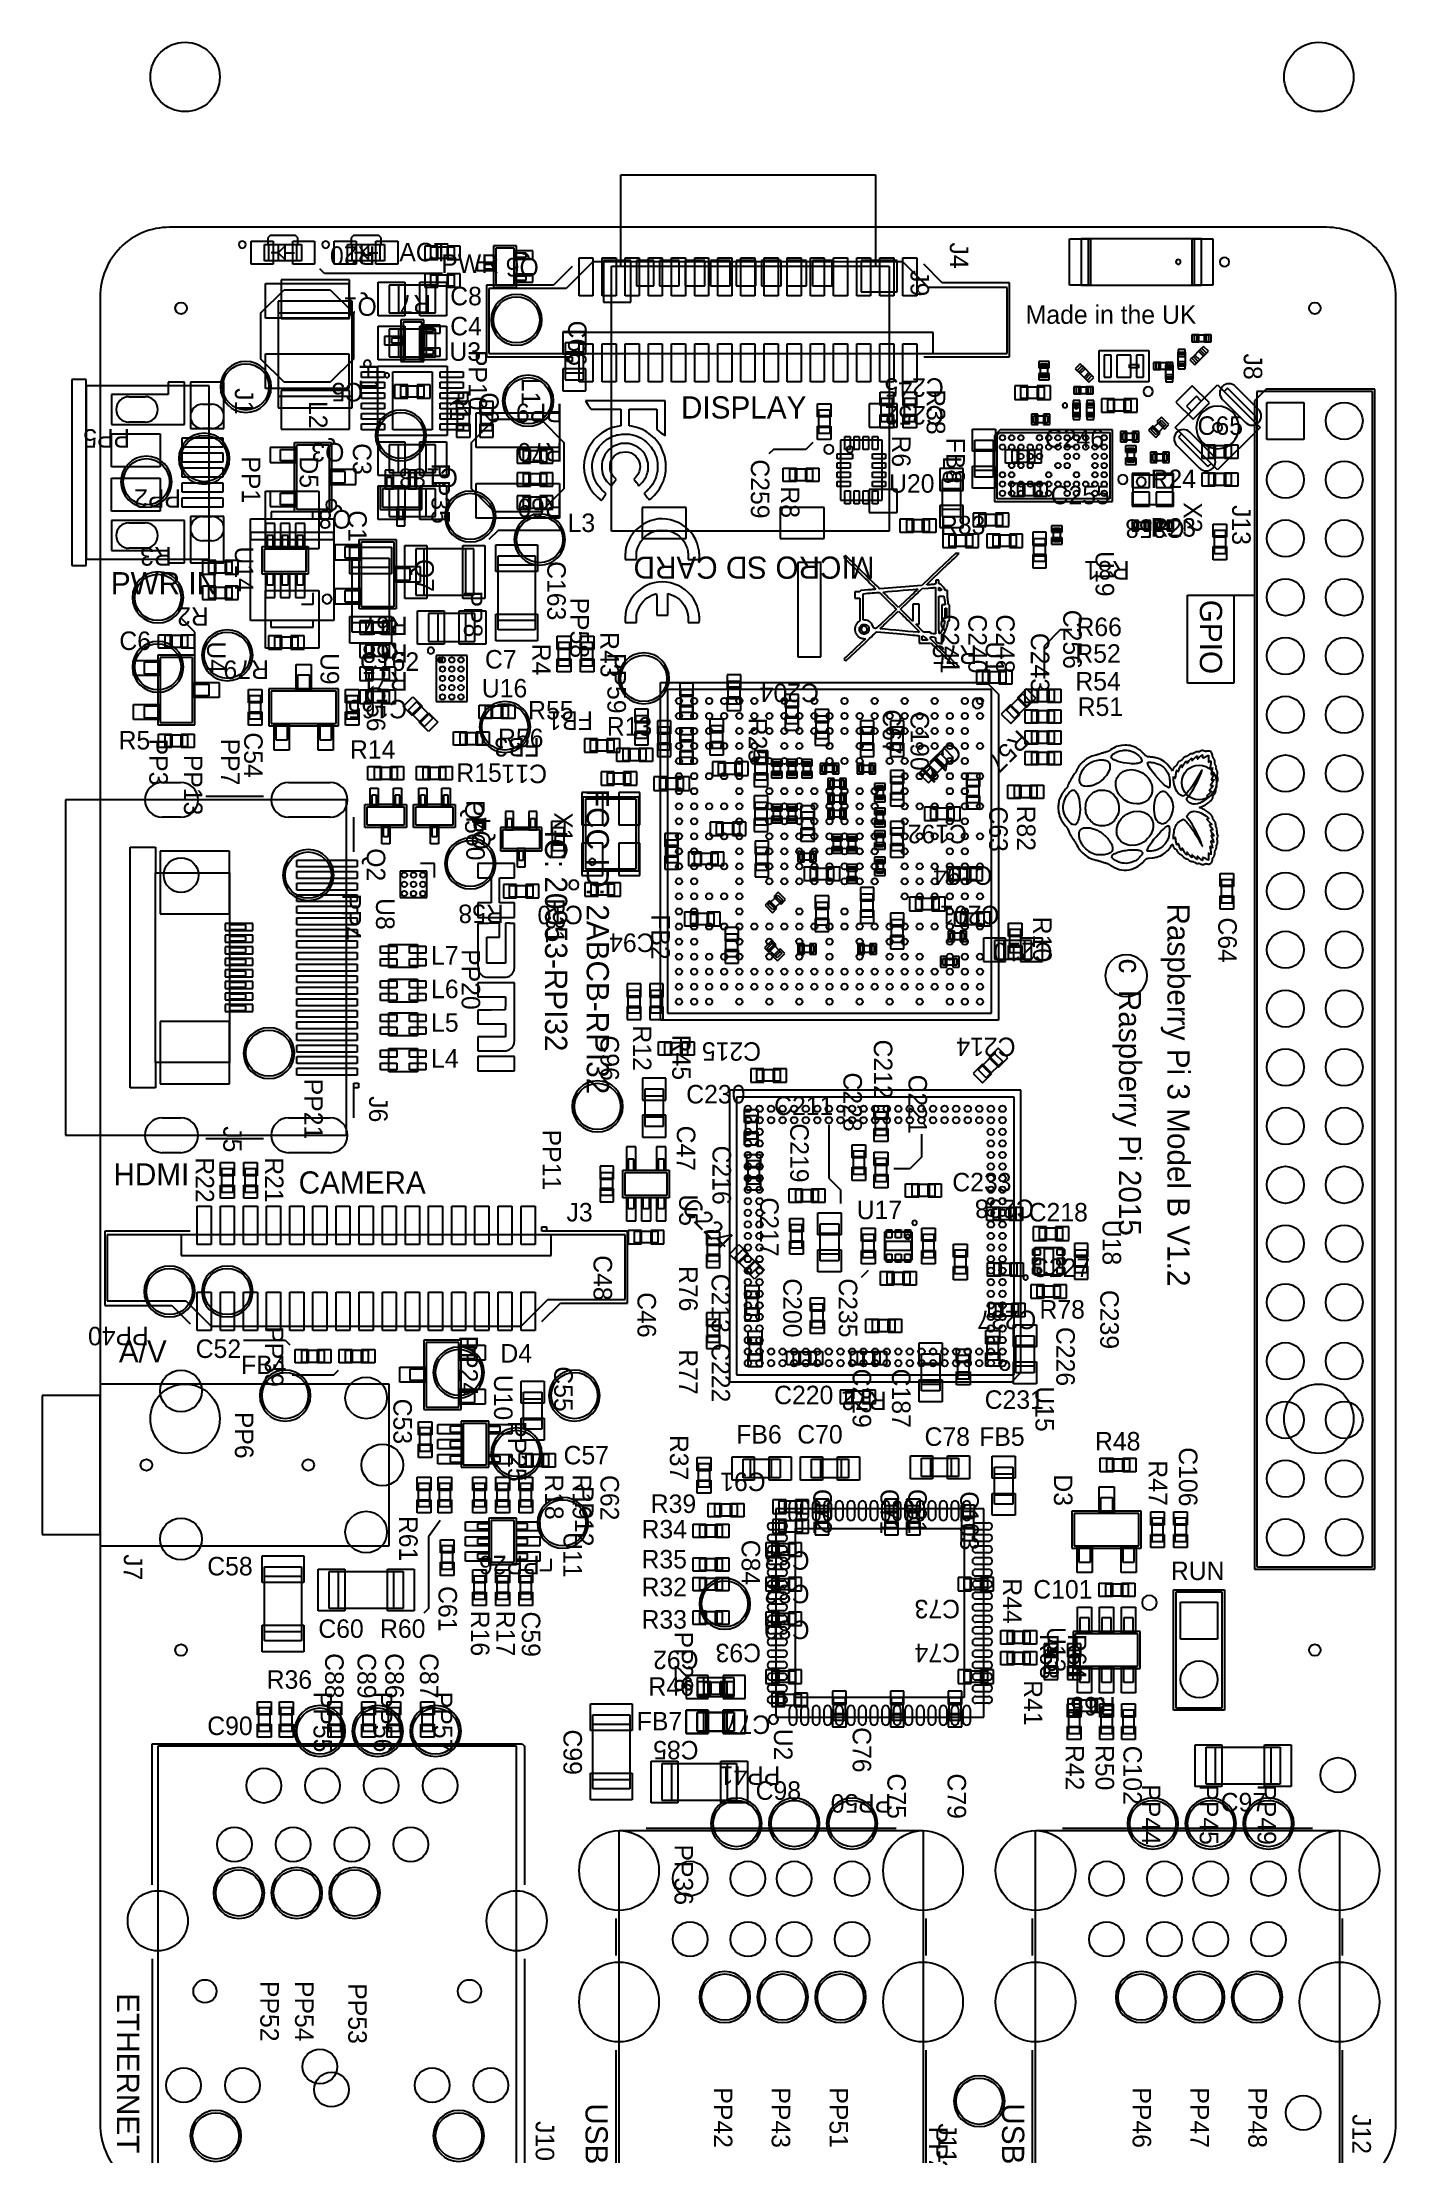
# Model space of a CAD drawing. Extents: x -395 to -66, y -1367 to -1153.
# Drawn here: x -156.7 to -98.2, y -1356.9 to -1265.6 of the extents above; entities that cross this region are included whole.
import ezdxf

# ---------------------------------------------------------------- set-up
doc = ezdxf.new("R2010")
doc.units = 0
for name, color, linetype in [('FAB_3$PI_PROJECTOR$PANEL-P', 216, 'CONTINUOUS'), ('FAB_3$PI_PROJECTOR$RPI$BOA', 254, 'CONTINUOUS'), ('FAB_3$PI_PROJECTOR$RPI$PA0', 111, 'CONTINUOUS'), ('FAB_3$PI_PROJECTOR$RPI$PAR', 12, 'CONTINUOUS'), ('FAB_3$PI_PROJECTOR$RPI$PI0', 1, 'CONTINUOUS'), ('FAB_3$PI_PROJECTOR$RPI$PIN', 5, 'CONTINUOUS'), ('FAB_3$PI_PROJECTOR$RPI$SI0', 85, 'CONTINUOUS'), ('FAB_3$PI_PROJECTOR$RPI$SIL', 85, 'CONTINUOUS')]:
    doc.layers.add(name, color=color, linetype=linetype)

msp = doc.modelspace()

# ---------------------------------------------------------------- texts
at = {"layer": 'FAB_3$PI_PROJECTOR$RPI$SI0', "linetype": 'CONTINUOUS'}
for s, height, p in [('ACT', 0.8, (-141.243, -1275.103, -20)), ('PWR', 0.8, (-139.428, -1275.603, -20)), ('C8', 0.8, (-139.043, -1277.003)), ('Made in the UK', 0.8, (-114.169, -1277.803, -20)), ('C4', 0.8, (-139.043, -1278.303)), ('U3', 0.8, (-139.075, -1279.403)), ('DISPLAY', 0.96, (-129.07, -1281.898, -20)), ('C246', 0.8, (-113.343, -1283.153)), ('C65', 0.8, (-106.743, -1282.603)), ('U20', 0.8, (-120.075, -1285.103)), ('R24', 0.8, (-108.775, -1284.903)), ('C255', 0.8, (-113.093, -1285.603)), ('L3', 0.8, (-133.969, -1286.803)), ('R83', 0.8, (-117.875, -1286.903)), ('R23', 0.8, (-108.775, -1287.003)), ('PWR IN', 0.96, (-153.71, -1289.498, -20)), ('R66', 0.8, (-111.975, -1291.303)), ('C6', 0.8, (-153.343, -1291.903)), ('R52', 0.8, (-112.025, -1292.453)), ('C162', 0.8, (-142.943, -1292.803)), ('C7', 0.8, (-137.543, -1292.703)), ('U16', 0.8, (-137.675, -1293.953)), ('R54', 0.8, (-112.025, -1293.653)), ('R55', 0.8, (-135.675, -1294.903)), ('R51', 0.8, (-111.925, -1294.753)), ('R5', 0.8, (-153.375, -1296.203)), ('R56', 0.8, (-136.975, -1296.103)), ('R13', 0.8, (-132.275, -1295.603)), ('R14', 0.8, (-143.375, -1296.603)), ('R15', 0.8, (-138.775, -1297.603)), ('L7', 0.8, (-139.869, -1305.503)), ('L6', 0.8, (-139.869, -1306.953)), ('L5', 0.8, (-139.869, -1308.403)), ('L4', 0.8, (-139.869, -1309.953)), ('C230', 0.8, (-128.843, -1311.503)), ('C211', 0.8, (-125.043, -1312.003)), ('HDMI', 0.96, (-153.598, -1315.048, -20)), ('CAMERA', 0.96, (-145.594, -1315.398, -20)), ('C233', 0.8, (-117.343, -1315.303)), ('J3', 0.8, (-134.017, -1316.603)), ('U17', 0.8, (-121.475, -1316.503)), ('C218', 0.8, (-114.043, -1316.603)), ('C227', 0.8, (-113.943, -1319.003)), ('R78', 0.8, (-113.575, -1320.803)), ('A/V', 0.96, (-153.364, -1322.698, -20)), ('C52', 0.8, (-150.043, -1322.503)), ('FB4', 0.8, (-148.079, -1323.203)), ('D4', 0.8, (-136.873, -1322.703)), ('C220', 0.8, (-125.043, -1324.503)), ('C231', 0.8, (-115.943, -1324.703)), ('FB6', 0.8, (-126.679, -1326.203)), ('C70', 0.8, (-124.043, -1326.203)), ('C78', 0.8, (-118.543, -1326.303)), ('FB5', 0.8, (-116.179, -1326.303)), ('C57', 0.8, (-134.143, -1327.103)), ('R48', 0.8, (-111.175, -1326.503)), ('R39', 0.8, (-130.375, -1329.203)), ('R34', 0.8, (-130.775, -1330.303)), ('R35', 0.8, (-130.775, -1331.603)), ('C58', 0.8, (-149.543, -1331.903)), ('RUN', 0.8, (-107.897, -1332.103, -20)), ('R32', 0.8, (-130.775, -1332.803)), ('C101', 0.8, (-113.843, -1332.903)), ('R33', 0.8, (-130.775, -1334.203)), ('C60', 0.8, (-144.743, -1334.603)), ('R60', 0.8, (-142.075, -1334.603)), ('R36', 0.8, (-146.975, -1336.803)), ('R46', 0.8, (-130.475, -1337.103)), ('C90', 0.8, (-149.543, -1338.803)), ('FB7', 0.8, (-130.979, -1338.603)), ('C98', 0.8, (-125.843, -1341.603)), ('C97', 0.8, (-105.743, -1342.103))]:
    msp.add_text(s, height=height, dxfattribs=at).set_placement(p)
for s, height, rotation, p in [('J4', 0.8, 270, (-117.449, -1274.288)), ('J8', 0.8, 270, (-104.749, -1279.088)), ('J1', 0.8, 270, (-148.349, -1280.588)), ('L1', 0.8, 270, (-135.949, -1280.137)), ('R38', 0.8, 270, (-118.449, -1280.63)), ('L2', 0.8, 270, (-145.149, -1281.137)), ('C3', 0.8, 270, (-143.249, -1282.963)), ('R6', 0.8, 270, (-119.949, -1282.63)), ('FB8', 0.8, 270, (-117.599, -1282.727)), ('D5', 0.8, 270, (-145.549, -1283.533)), ('C259', 0.8, 270, (-126.049, -1283.663)), ('R8', 0.8, 270, (-124.749, -1284.83)), ('C1', 0.8, 270, (-143.449, -1285.863)), ('C163', 0.8, 270, (-134.849, -1288.063)), ('GPIO', 0.96, 270, (-106.644, -1289.733, -20)), ('U4', 0.8, 270, (-149.549, -1291.53)), ('R4', 0.8, 270, (-135.499, -1291.63)), ('R43', 0.8, 270, (-132.549, -1291.13)), ('U1', 0.8, 270, (-115.899, -1291.53)), ('U9', 0.8, 270, (-144.649, -1292.03)), ('C56', 0.8, 270, (-142.649, -1293.463)), ('C54', 0.8, 270, (-147.949, -1295.463)), ('FCC ID: 2ABCB-RPI32', 0.96, 270, (-133.144, -1297.907, -20)), ('Q5', 0.8, 270, (-138.399, -1298.421)), ('R82', 0.8, 270, (-114.549, -1298.63)), ('IC: 20953-RPI32', 0.96, 270, (-134.944, -1299.691, -20)), ('Q2', 0.8, 270, (-142.649, -1300.471)), ('U8', 0.8, 270, (-142.249, -1302.63)), ('R10', 0.8, 270, (-113.849, -1303.43)), ('Raspberry Pi 3 Model B V1.2', 0.96, 270, (-108.044, -1302.86, -20)), ('C64', 0.8, 270, (-105.849, -1303.463)), (' c  Raspberry Pi 2015', 0.96, 270, (-110.144, -1304.88, -20)), ('R12', 0.8, 270, (-131.149, -1308.13)), ('C212', 0.8, 270, (-120.734, -1308.741)), ('C228', 0.8, 270, (-122.049, -1310.163)), ('C221', 0.8, 270, (-119.237, -1310.256)), ('J6', 0.8, 270, (-142.549, -1311.188)), ('C219', 0.8, 270, (-124.349, -1312.363)), ('C216', 0.8, 270, (-127.707, -1313.323)), ('R22', 0.8, 270, (-150.049, -1313.83)), ('R21', 0.8, 270, (-147.049, -1313.83)), ('C224', 0.8, 315, (-129.104, -1316.064)), ('C217', 0.8, 270, (-125.649, -1315.563)), ('C213', 0.8, 270, (-127.749, -1318.863)), ('C200', 0.8, 270, (-124.649, -1319.063)), ('C235', 0.8, 270, (-122.249, -1319.063)), ('C226', 0.8, 270, (-112.849, -1321.163)), ('C222', 0.8, 270, (-127.749, -1321.863)), ('U10', 0.8, 270, (-137.149, -1323.23)), ('C55', 0.8, 270, (-134.549, -1322.863)), ('C229', 0.8, 270, (-121.649, -1322.963)), ('C187', 0.8, 270, (-119.949, -1322.963)), ('C53', 0.8, 270, (-141.499, -1324.263)), ('R37', 0.8, 270, (-129.549, -1325.83)), ('C106', 0.8, 270, (-107.549, -1326.363)), ('R47', 0.8, 270, (-108.849, -1326.93)), ('R18', 0.8, 270, (-134.949, -1327.53)), ('R19', 0.8, 270, (-133.749, -1327.53)), ('C62', 0.8, 270, (-132.549, -1327.563)), ('D3', 0.8, 270, (-112.949, -1327.533)), ('R61', 0.8, 270, (-141.249, -1329.33)), ('J7', 0.8, 270, (-153.149, -1330.988)), ('U11', 0.8, 270, (-134.149, -1330.03)), ('C61', 0.8, 270, (-139.549, -1332.363)), ('R44', 0.8, 270, (-115.149, -1332.03)), ('R16', 0.8, 270, (-138.149, -1333.43)), ('R17', 0.8, 270, (-137.049, -1333.43)), ('C59', 0.8, 270, (-135.949, -1333.463)), ('U13', 0.8, 270, (-113.249, -1334.13)), ('C88', 0.8, 270, (-144.449, -1335.263)), ('C89', 0.8, 270, (-143.049, -1335.263)), ('C86', 0.8, 270, (-141.849, -1335.263)), ('C87', 0.8, 270, (-140.349, -1335.263)), ('R41', 0.8, 270, (-114.249, -1336.43)), ('C99', 0.8, 270, (-134.149, -1338.563)), ('U2', 0.8, 270, (-125.049, -1338.53)), ('R42', 0.8, 270, (-112.449, -1339.23)), ('R50', 0.8, 270, (-111.149, -1339.23)), ('C102', 0.8, 270, (-109.949, -1339.263)), ('ETHERNET', 0.96, 270, (-153.444, -1349.962, -20)), ('J10', 0.8, 270, (-135.349, -1355.488)), ('USB', 0.96, 270, (-133.194, -1354.72, -20)), ('J11', 0.8, 270, (-117.949, -1355.588)), ('USB', 0.96, 270, (-115.194, -1354.72, -20)), ('J12', 0.8, 270, (-100.049, -1355.188))]:
    msp.add_text(s, height=height, rotation=rotation, dxfattribs=at).set_placement(p)
at = {"layer": 'FAB_3$PI_PROJECTOR$RPI$SIL', "linetype": 'CONTINUOUS'}
for s, height, rotation, p in [('R20', 0.8, 180, (-142.277, -1274.456)), ('Q6', 0.8, 180, (-135.217, -1274.956)), ('J9', 0.8, 270, (-119.149, -1275.488)), ('Q1', 0.8, 180, (-142.217, -1276.656)), ('R7', 0.8, 180, (-139.877, -1276.556)), ('C66', 0.8, 270, (-133.949, -1277.663)), ('F1', 0.8, 270, (-142.949, -1279.527)), ('PP10', 0.8, 270, (-138.249, -1278.933)), ('C5', 0.8, 180, (-142.809, -1280.356)), ('R1', 0.8, 270, (-139.049, -1280.63)), ('C2', 0.8, 270, (-137.749, -1280.763)), ('C245', 0.8, 180, (-117.709, -1280.156)), ('PP9', 0.8, 180, (-134.179, -1281.256)), ('C252', 0.8, 180, (-117.709, -1281.356)), ('PP5', 0.8, 180, (-152.879, -1282.356)), ('Q3', 0.8, 180, (-143.617, -1282.956)), ('R70', 0.8, 180, (-134.177, -1282.956)), ('PP1', 0.8, 270, (-148.049, -1283.533)), ('C188', 0.8, 180, (-138.709, -1284.056)), ('PP35', 0.8, 270, (-139.849, -1283.833)), ('L8', 0.8, 270, (-117.749, -1283.537)), ('PP2', 0.8, 180, (-150.679, -1284.956)), ('R69', 0.8, 180, (-134.177, -1285.356)), ('Q8', 0.8, 180, (-143.317, -1285.856)), ('C258', 0.8, 180, (-107.309, -1286.256)), ('X2', 0.8, 270, (-107.349, -1285.514)), ('J13', 0.8, 270, (-105.249, -1285.638)), ('R3', 0.8, 180, (-151.077, -1287.456)), ('U14', 0.8, 270, (-148.349, -1287.43)), ('Q7', 0.8, 270, (-140.549, -1287.971)), ('MICRO SD CARD', 0.96, 180, (-120.707, -1287.862, -20)), ('R81', 0.8, 180, (-109.677, -1288.056)), ('U19', 0.8, 270, (-111.149, -1287.63)), ('PP8', 0.8, 270, (-138.449, -1289.333)), ('PP58', 0.8, 270, (-133.849, -1289.633)), ('R2', 0.8, 180, (-149.477, -1290.056)), ('R67', 0.8, 180, (-140.877, -1290.456)), ('C241', 0.8, 270, (-117.849, -1290.363)), ('C240', 0.8, 270, (-116.649, -1290.363)), ('C248', 0.8, 270, (-115.449, -1290.363)), ('C256', 0.8, 270, (-112.549, -1290.163)), ('R68', 0.8, 180, (-140.877, -1291.656)), ('R75', 0.8, 180, (-116.277, -1291.706)), ('C243', 0.8, 270, (-113.949, -1291.163)), ('R79', 0.8, 180, (-146.877, -1292.356)), ('PP59', 0.8, 270, (-132.249, -1292.033)), ('R71', 0.8, 180, (-140.877, -1292.856)), ('C204', 0.8, 180, (-123.109, -1293.356)), ('C165', 0.8, 180, (-140.909, -1294.056)), ('C67', 0.8, 270, (-120.349, -1294.463)), ('FB1', 0.8, 180, (-132.873, -1294.556)), ('R25', 0.8, 270, (-126.149, -1294.83)), ('C190', 0.8, 270, (-119.149, -1294.563)), ('R57', 0.8, 225, (-114.493, -1295.304)), ('PP3', 0.8, 270, (-152.049, -1295.733)), ('PP7', 0.8, 270, (-148.949, -1295.733)), ('FB3', 0.8, 180, (-135.173, -1295.706)), ('C14', 0.8, 225, (-117.41, -1295.801)), ('PP13', 0.8, 270, (-150.549, -1296.433)), ('C11', 0.8, 180, (-134.859, -1296.856)), ('PP60', 0.8, 270, (-138.349, -1298.383)), ('X1', 0.8, 270, (-134.549, -1298.914)), ('C63', 0.8, 270, (-115.749, -1298.663)), ('Q4', 0.8, 90, (-137.303, -1300.539)), ('C192', 0.8, 180, (-116.709, -1299.456)), ('C194', 0.8, 180, (-115.609, -1301.256)), ('PP4', 0.8, 270, (-143.699, -1302.433)), ('R31', 0.8, 270, (-134.899, -1302.63)), ('R58', 0.8, 180, (-136.727, -1302.906)), ('C10', 0.8, 180, (-133.309, -1302.956)), ('FB2', 0.8, 270, (-130.349, -1303.327)), ('C201', 0.8, 180, (-115.309, -1302.956)), ('C94', 0.8, 180, (-130.209, -1304.156)), ('C210', 0.8, 180, (-113.009, -1304.556)), ('PP20', 0.8, 270, (-138.549, -1304.833)), ('C96', 0.8, 270, (-132.549, -1308.563)), ('R45', 0.8, 270, (-129.449, -1308.53)), ('C215', 0.8, 180, (-125.609, -1308.856)), ('C214', 0.8, 180, (-114.609, -1308.656)), ('PP21', 0.8, 270, (-145.349, -1310.433)), ('J5', 0.8, 270, (-148.849, -1312.488)), ('PP11', 0.8, 270, (-135.049, -1312.633)), ('C47', 0.8, 270, (-129.249, -1312.463)), ('U5', 0.8, 270, (-129.149, -1315.43)), ('C238', 0.8, 180, (-113.809, -1315.656)), ('U18', 0.8, 270, (-110.849, -1316.53)), ('C48', 0.8, 270, (-132.849, -1318.063)), ('R76', 0.8, 270, (-129.149, -1318.53)), ('C46', 0.8, 270, (-130.949, -1319.663)), ('C239', 0.8, 270, (-110.949, -1319.563)), ('C237', 0.8, 180, (-113.709, -1320.456)), ('PP40', 0.8, 180, (-152.079, -1321.156)), ('PP39', 0.8, 270, (-147.049, -1321.133)), ('PP24', 0.8, 270, (-138.649, -1321.533)), ('R77', 0.8, 270, (-129.149, -1322.13)), ('R72', 0.8, 180, (-120.177, -1323.956)), ('U15', 0.8, 270, (-113.749, -1323.73)), ('PP6', 0.8, 270, (-148.349, -1324.833)), ('PP25', 0.8, 270, (-136.549, -1325.233)), ('PP12', 0.8, 270, (-133.649, -1328.033)), ('C91', 0.8, 180, (-125.409, -1327.456)), ('C72', 0.8, 270, (-123.349, -1328.163)), ('C71', 0.8, 270, (-120.449, -1328.163)), ('C81', 0.8, 270, (-119.249, -1328.163)), ('C103', 0.8, 270, (-116.999, -1328.263)), ('C84', 0.8, 270, (-126.449, -1330.363)), ('C83', 0.8, 180, (-123.509, -1330.856)), ('PP26', 0.8, 180, (-135.179, -1331.056)), ('C82', 0.8, 180, (-123.509, -1332.306)), ('C73', 0.8, 180, (-117.009, -1332.956)), ('PP28', 0.8, 270, (-129.349, -1334.333)), ('C80', 0.8, 180, (-123.509, -1333.856)), ('R63', 0.8, 270, (-113.549, -1334.43)), ('R64', 0.8, 270, (-112.349, -1334.43)), ('C92', 0.8, 180, (-128.309, -1335.156)), ('C93', 0.8, 180, (-125.609, -1334.856)), ('C74', 0.8, 180, (-117.009, -1334.856)), ('PP55', 0.8, 270, (-144.949, -1336.933)), ('PP56', 0.8, 270, (-142.349, -1336.933)), ('PP57', 0.8, 270, (-139.749, -1336.933)), ('R65', 0.8, 180, (-110.277, -1337.156)), ('C77', 0.8, 180, (-125.209, -1337.956)), ('C85', 0.8, 180, (-128.309, -1339.056)), ('C76', 0.8, 270, (-121.649, -1338.463)), ('PP41', 0.8, 180, (-124.779, -1340.156)), ('C75', 0.8, 270, (-120.149, -1340.463)), ('C79', 0.8, 270, (-117.549, -1340.463)), ('PP44', 0.8, 270, (-109.149, -1340.933)), ('PP45', 0.8, 270, (-106.649, -1340.933)), ('PP49', 0.8, 270, (-104.149, -1340.933)), ('PP50', 0.8, 180, (-119.979, -1341.356)), ('PP36', 0.8, 270, (-129.349, -1343.533)), ('PP52', 0.8, 270, (-147.249, -1349.433)), ('PP54', 0.8, 270, (-145.749, -1349.433)), ('PP53', 0.8, 270, (-143.449, -1349.533)), ('PP42', 0.8, 270, (-127.649, -1354.033)), ('PP43', 0.8, 270, (-125.149, -1354.033)), ('PP51', 0.8, 270, (-122.649, -1354.033)), ('PP46', 0.8, 270, (-109.549, -1354.033)), ('PP47', 0.8, 270, (-107.049, -1354.033)), ('PP48', 0.8, 270, (-104.549, -1354.033)), ('PP27', 0.8, 270, (-118.349, -1355.733))]:
    msp.add_text(s, height=height, rotation=rotation, dxfattribs=at).set_placement(p)

# ---------------------------------------------------------------- linework, layer by layer
at = {"layer": 'FAB_3$PI_PROJECTOR$PANEL-P'}
for centre in [(-150.501, -1267.131), (-101.501, -1267.131), (-150.501, -1325.131), (-101.501, -1325.131)]:
    msp.add_circle(centre, 1.5, dxfattribs=at)
at = {"layer": 'FAB_3$PI_PROJECTOR$RPI$BOA'}
for p, q in [((-101.176, -1273.63), (-151.176, -1273.63)), ((-154.176, -1276.63), (-154.176, -1355.63)), ((-98.176, -1355.63), (-98.176, -1276.63))]:
    msp.add_line(p, q, dxfattribs=at)
for centre, start, end in [((-151.176, -1276.63), 89.99996, 180.00004), ((-101.176, -1276.63), 359.99996, 90.00004), ((-151.176, -1355.63), 179.99996, 270.00004), ((-101.176, -1355.63), 269.99996, 0.00004)]:
    msp.add_arc(centre, 3, start, end, dxfattribs=at)
at = {"layer": 'FAB_3$PI_PROJECTOR$RPI$PA0'}
for p, q in [((-147.076, -1274.38), (-145.476, -1274.38)), ((-147.076, -1275.08), (-147.076, -1274.38)), ((-146.826, -1273.98), (-146.926, -1274.08)), ((-146.926, -1274.08), (-146.926, -1274.38)), ((-146.876, -1275.08), (-146.876, -1274.38)), ((-145.726, -1273.98), (-146.826, -1273.98)), ((-146.176, -1274.43), (-146.476, -1274.73)), ((-146.476, -1274.43), (-146.476, -1275.03)), ((-146.176, -1275.03), (-146.176, -1274.43)), ((-145.626, -1274.08), (-145.726, -1273.98)), ((-145.676, -1275.08), (-145.676, -1274.38)), ((-145.626, -1274.38), (-145.626, -1274.08)), ((-145.476, -1274.38), (-145.476, -1275.08)), ((-143.476, -1274.38), (-141.876, -1274.38)), ((-143.476, -1275.08), (-143.476, -1274.38)), ((-143.226, -1273.98), (-143.326, -1274.08)), ((-143.326, -1274.08), (-143.326, -1274.38)), ((-143.276, -1275.08), (-143.276, -1274.38)), ((-142.126, -1273.98), (-143.226, -1273.98)), ((-142.576, -1274.43), (-142.876, -1274.73)), ((-142.876, -1274.43), (-142.876, -1275.03)), ((-142.576, -1275.03), (-142.576, -1274.43)), ((-142.026, -1274.08), (-142.126, -1273.98)), ((-142.076, -1275.08), (-142.076, -1274.38)), ((-142.026, -1274.38), (-142.026, -1274.08)), ((-141.876, -1274.38), (-141.876, -1275.08)), ((-106.576, -1274.13), (-111.776, -1274.13)), ((-111.776, -1274.13), (-111.776, -1276.13)), ((-111.476, -1274.13), (-111.476, -1276.13)), ((-106.876, -1276.13), (-106.876, -1274.13)), ((-106.576, -1276.13), (-106.576, -1274.13)), ((-145.476, -1275.08), (-147.076, -1275.08)), ((-146.476, -1274.73), (-146.776, -1274.73)), ((-146.476, -1274.73), (-146.176, -1275.03)), ((-146.176, -1274.73), (-145.776, -1274.73)), ((-141.876, -1275.08), (-143.476, -1275.08)), ((-142.876, -1274.73), (-143.176, -1274.73)), ((-142.876, -1274.73), (-142.576, -1275.03)), ((-142.576, -1274.73), (-142.176, -1274.73)), ((-132.876, -1275.13), (-134.026, -1276.28)), ((-119.476, -1275.13), (-132.876, -1275.13)), ((-118.376, -1276.23), (-119.476, -1275.13)), ((-141.676, -1276.13), (-141.676, -1277.33)), ((-139.676, -1276.13), (-141.676, -1276.13)), ((-141.276, -1276.13), (-141.276, -1277.33)), ((-140.076, -1276.13), (-140.076, -1277.33)), ((-139.676, -1277.33), (-139.676, -1276.13)), ((-134.026, -1276.28), (-137.376, -1276.28)), ((-137.376, -1276.28), (-137.376, -1279.08)), ((-114.976, -1276.23), (-118.376, -1276.23)), ((-114.976, -1279.08), (-114.976, -1276.23)), ((-111.776, -1276.13), (-106.576, -1276.13)), ((-147.226, -1277.33), (-146.226, -1276.33)), ((-146.226, -1276.33), (-144.226, -1276.33)), ((-144.226, -1276.33), (-143.226, -1277.33)), ((-147.226, -1279.33), (-147.226, -1277.33)), ((-143.226, -1277.33), (-143.226, -1279.33)), ((-141.676, -1277.33), (-139.676, -1277.33)), ((-141.676, -1278.03), (-141.676, -1279.23)), ((-139.676, -1278.03), (-141.676, -1278.03)), ((-141.276, -1278.03), (-141.276, -1279.23)), ((-140.076, -1278.03), (-140.076, -1279.23)), ((-139.676, -1279.23), (-139.676, -1278.03)), ((-118.176, -1278.18), (-134.176, -1278.18)), ((-134.176, -1278.18), (-134.176, -1279.08)), ((-118.176, -1279.08), (-118.176, -1278.18)), ((-146.226, -1280.33), (-147.226, -1279.33)), ((-143.226, -1279.33), (-144.226, -1280.33)), ((-142.176, -1279.63), (-139.176, -1279.63)), ((-142.176, -1282.63), (-142.176, -1279.63)), ((-141.676, -1279.23), (-139.676, -1279.23)), ((-139.176, -1279.63), (-139.176, -1282.63)), ((-137.376, -1279.08), (-114.976, -1279.08)), ((-155.396, -1280.21), (-155.396, -1288.25)), ((-154.776, -1280.21), (-155.396, -1280.21)), ((-154.776, -1288.25), (-154.776, -1280.21)), ((-154.776, -1280.48), (-154.776, -1287.98)), ((-149.466, -1280.48), (-154.776, -1280.48)), ((-149.466, -1287.98), (-149.466, -1280.48)), ((-144.226, -1280.33), (-146.226, -1280.33)), ((-104.176, -1280.73), (-104.176, -1331.53)), ((-99.176, -1280.73), (-104.176, -1280.73)), ((-99.176, -1331.53), (-99.176, -1280.73)), ((-122.626, -1281.53), (-123.126, -1281.53)), ((-123.126, -1281.53), (-123.126, -1282.53)), ((-122.626, -1282.53), (-122.626, -1281.53)), ((-119.926, -1281.03), (-120.426, -1281.03)), ((-120.426, -1281.03), (-120.426, -1282.03)), ((-120.426, -1281.28), (-119.926, -1281.28)), ((-119.926, -1282.03), (-119.926, -1281.03)), ((-118.926, -1281.03), (-119.426, -1281.03)), ((-119.426, -1281.03), (-119.426, -1282.03)), ((-119.426, -1281.28), (-118.926, -1281.28)), ((-118.926, -1282.03), (-118.926, -1281.03)), ((-139.176, -1282.63), (-142.176, -1282.63)), ((-138.126, -1282.93), (-137.126, -1281.93)), ((-137.126, -1281.93), (-135.126, -1281.93)), ((-135.126, -1281.93), (-134.126, -1282.93)), ((-122.626, -1281.78), (-123.126, -1281.78)), ((-122.626, -1282.28), (-123.126, -1282.28)), ((-123.126, -1282.53), (-122.626, -1282.53)), ((-120.426, -1281.78), (-119.926, -1281.78)), ((-120.426, -1282.03), (-119.926, -1282.03)), ((-119.426, -1281.78), (-118.926, -1281.78)), ((-119.426, -1282.03), (-118.926, -1282.03)), ((-139.676, -1283.03), (-141.676, -1283.03)), ((-141.676, -1283.03), (-141.676, -1284.23)), ((-141.276, -1284.23), (-141.276, -1283.03)), ((-140.076, -1284.23), (-140.076, -1283.03)), ((-139.676, -1284.23), (-139.676, -1283.03)), ((-138.126, -1284.93), (-138.126, -1282.93)), ((-134.126, -1282.93), (-134.126, -1284.93)), ((-120.376, -1282.83), (-122.176, -1282.83)), ((-122.176, -1282.83), (-122.176, -1285.43)), ((-120.376, -1285.43), (-120.376, -1282.83)), ((-116.376, -1284.43), (-116.376, -1282.83)), ((-116.376, -1282.83), (-115.576, -1282.83)), ((-116.376, -1283.23), (-115.576, -1283.23)), ((-115.576, -1282.83), (-115.576, -1284.43)), ((-113.776, -1283.28), (-114.776, -1283.28)), ((-114.776, -1283.28), (-114.776, -1283.78)), ((-114.526, -1283.78), (-114.526, -1283.28)), ((-114.026, -1283.78), (-114.026, -1283.28)), ((-113.776, -1283.78), (-113.776, -1283.28)), ((-105.276, -1283.08), (-106.276, -1283.08)), ((-106.276, -1283.08), (-106.276, -1283.58)), ((-106.026, -1283.58), (-106.026, -1283.08)), ((-105.526, -1283.58), (-105.526, -1283.08)), ((-105.276, -1283.58), (-105.276, -1283.08)), ((-141.676, -1284.23), (-139.676, -1284.23)), ((-124.376, -1284.08), (-124.376, -1284.58)), ((-123.376, -1284.08), (-124.376, -1284.08)), ((-124.126, -1284.58), (-124.126, -1284.08)), ((-123.626, -1284.58), (-123.626, -1284.08)), ((-123.376, -1284.58), (-123.376, -1284.08)), ((-116.376, -1284.13), (-115.576, -1284.13)), ((-115.576, -1284.43), (-116.376, -1284.43)), ((-114.776, -1283.78), (-113.776, -1283.78)), ((-106.276, -1283.58), (-105.276, -1283.58)), ((-106.276, -1284.28), (-106.276, -1284.78)), ((-105.276, -1284.28), (-106.276, -1284.28)), ((-106.026, -1284.78), (-106.026, -1284.28)), ((-105.526, -1284.78), (-105.526, -1284.28)), ((-105.276, -1284.78), (-105.276, -1284.28)), ((-139.676, -1284.93), (-141.676, -1284.93)), ((-141.676, -1284.93), (-141.676, -1286.13)), ((-141.276, -1286.13), (-141.276, -1284.93)), ((-140.076, -1286.13), (-140.076, -1284.93)), ((-139.676, -1286.13), (-139.676, -1284.93)), ((-137.126, -1285.93), (-138.126, -1284.93)), ((-134.126, -1284.93), (-135.126, -1285.93)), ((-124.376, -1284.58), (-123.376, -1284.58)), ((-113.526, -1284.73), (-114.526, -1284.73)), ((-114.526, -1284.73), (-114.526, -1285.23)), ((-114.526, -1285.23), (-113.526, -1285.23)), ((-114.276, -1285.23), (-114.276, -1284.73)), ((-113.776, -1285.23), (-113.776, -1284.73)), ((-113.526, -1285.23), (-113.526, -1284.73)), ((-106.276, -1284.78), (-105.276, -1284.78)), ((-147.676, -1290.63), (-147.676, -1286.23)), ((-147.676, -1286.23), (-144.076, -1286.23)), ((-144.976, -1285.93), (-146.776, -1285.93)), ((-146.776, -1285.93), (-146.776, -1286.23)), ((-144.976, -1286.23), (-144.976, -1285.93)), ((-144.076, -1286.23), (-144.076, -1290.63)), ((-141.676, -1286.13), (-139.676, -1286.13)), ((-135.126, -1285.93), (-137.126, -1285.93)), ((-122.176, -1285.43), (-120.376, -1285.43)), ((-118.326, -1286.28), (-119.326, -1286.28)), ((-119.326, -1286.28), (-119.326, -1286.78)), ((-119.076, -1286.28), (-119.076, -1286.78)), ((-118.576, -1286.28), (-118.576, -1286.78)), ((-118.326, -1286.78), (-118.326, -1286.28)), ((-144.076, -1286.83), (-147.676, -1286.83)), ((-147.676, -1286.83), (-147.676, -1287.13)), ((-147.676, -1287.13), (-144.076, -1287.13)), ((-144.076, -1287.13), (-144.076, -1286.83)), ((-119.326, -1286.78), (-118.326, -1286.78)), ((-105.526, -1286.73), (-106.026, -1286.73)), ((-106.026, -1286.73), (-106.026, -1287.73)), ((-105.526, -1286.98), (-106.026, -1286.98)), ((-105.526, -1287.73), (-105.526, -1286.73)), ((-154.776, -1287.98), (-149.466, -1287.98)), ((-143.276, -1291.13), (-143.276, -1287.93)), ((-143.276, -1287.93), (-141.676, -1287.93)), ((-141.676, -1287.93), (-141.676, -1291.13)), ((-138.026, -1287.53), (-140.526, -1287.53)), ((-140.526, -1287.53), (-140.526, -1289.53)), ((-140.176, -1287.53), (-140.176, -1289.53)), ((-138.376, -1287.53), (-138.376, -1289.53)), ((-138.026, -1289.53), (-138.026, -1287.53)), ((-136.976, -1291.03), (-136.976, -1287.83)), ((-136.976, -1287.83), (-135.376, -1287.83)), ((-135.376, -1287.83), (-135.376, -1291.03)), ((-105.526, -1287.48), (-106.026, -1287.48)), ((-106.026, -1287.73), (-105.526, -1287.73)), ((-155.396, -1288.25), (-154.776, -1288.25)), ((-141.676, -1288.33), (-143.276, -1288.33)), ((-135.376, -1288.23), (-136.976, -1288.23)), ((-140.526, -1289.53), (-138.026, -1289.53)), ((-144.076, -1290.63), (-147.676, -1290.63)), ((-146.776, -1290.93), (-146.776, -1290.63)), ((-144.976, -1290.63), (-144.976, -1290.93)), ((-141.676, -1290.73), (-143.276, -1290.73)), ((-139.976, -1290.33), (-139.976, -1291.53)), ((-137.976, -1290.33), (-139.976, -1290.33)), ((-139.576, -1290.33), (-139.576, -1291.53)), ((-138.376, -1290.33), (-138.376, -1291.53)), ((-137.976, -1291.53), (-137.976, -1290.33)), ((-135.376, -1290.63), (-136.976, -1290.63)), ((-150.376, -1291.28), (-151.376, -1291.28)), ((-151.376, -1291.28), (-151.376, -1291.78)), ((-151.376, -1291.78), (-150.376, -1291.78)), ((-151.126, -1291.78), (-151.126, -1291.28)), ((-150.626, -1291.78), (-150.626, -1291.28)), ((-150.376, -1291.78), (-150.376, -1291.28)), ((-144.976, -1290.93), (-146.776, -1290.93)), ((-141.676, -1291.13), (-143.276, -1291.13)), ((-139.976, -1291.53), (-137.976, -1291.53)), ((-135.376, -1291.03), (-136.976, -1291.03)), ((-133.876, -1291.58), (-134.376, -1291.58)), ((-134.376, -1291.58), (-134.376, -1292.58)), ((-133.876, -1292.58), (-133.876, -1291.58)), ((-132.876, -1291.58), (-133.376, -1291.58)), ((-133.376, -1291.58), (-133.376, -1292.58)), ((-132.876, -1292.58), (-132.876, -1291.58)), ((-151.676, -1292.43), (-152.276, -1292.43)), ((-152.276, -1292.43), (-152.276, -1292.93)), ((-151.676, -1292.13), (-151.676, -1295.13)), ((-150.076, -1292.13), (-151.676, -1292.13)), ((-151.576, -1292.23), (-151.576, -1295.03)), ((-150.176, -1292.23), (-151.576, -1292.23)), ((-150.176, -1295.03), (-150.176, -1292.23)), ((-150.076, -1295.13), (-150.076, -1292.13)), ((-138.306, -1292.135), (-139.646, -1292.135)), ((-139.646, -1292.135), (-139.646, -1294.125)), ((-138.306, -1294.125), (-138.306, -1292.135)), ((-134.376, -1291.83), (-133.876, -1291.83)), ((-134.376, -1292.33), (-133.876, -1292.33)), ((-134.376, -1292.58), (-133.876, -1292.58)), ((-133.376, -1291.83), (-132.876, -1291.83)), ((-133.376, -1292.33), (-132.876, -1292.33)), ((-133.376, -1292.58), (-132.876, -1292.58)), ((-152.276, -1292.93), (-151.676, -1292.93)), ((-150.076, -1293.38), (-149.476, -1293.38)), ((-149.476, -1293.38), (-149.476, -1293.88)), ((-143.876, -1293.58), (-146.876, -1293.58)), ((-146.876, -1293.58), (-146.876, -1295.18)), ((-145.626, -1293.58), (-145.626, -1292.98)), ((-145.626, -1292.98), (-145.126, -1292.98)), ((-145.126, -1292.98), (-145.126, -1293.58)), ((-143.876, -1295.18), (-143.876, -1293.58)), ((-129.651, -1293.605), (-129.651, -1307.605)), ((-115.651, -1293.605), (-129.651, -1293.605)), ((-115.651, -1307.605), (-115.651, -1293.605)), ((-151.676, -1294.33), (-152.276, -1294.33)), ((-152.276, -1294.33), (-152.276, -1294.83)), ((-149.476, -1293.88), (-150.076, -1293.88)), ((-147.226, -1293.88), (-147.726, -1293.88)), ((-147.726, -1293.88), (-147.726, -1294.88)), ((-147.726, -1294.13), (-147.226, -1294.13)), ((-147.226, -1294.88), (-147.226, -1293.88)), ((-143.976, -1293.68), (-146.776, -1293.68)), ((-146.776, -1293.68), (-146.776, -1295.08)), ((-143.976, -1295.08), (-143.976, -1293.68)), ((-143.026, -1293.88), (-143.526, -1293.88)), ((-143.526, -1293.88), (-143.526, -1294.88)), ((-143.526, -1294.13), (-143.026, -1294.13)), ((-143.026, -1294.88), (-143.026, -1293.88)), ((-140.503, -1294.149), (-140.856, -1294.503)), ((-140.856, -1294.503), (-140.149, -1295.21)), ((-140.326, -1294.326), (-140.68, -1294.68)), ((-139.796, -1294.856), (-140.503, -1294.149)), ((-139.646, -1294.125), (-138.306, -1294.125)), ((-136.526, -1294.33), (-137.526, -1294.33)), ((-137.526, -1294.33), (-137.526, -1294.83)), ((-137.276, -1294.33), (-137.276, -1294.83)), ((-136.776, -1294.33), (-136.776, -1294.83)), ((-136.526, -1294.83), (-136.526, -1294.33)), ((-112.926, -1293.63), (-113.926, -1293.63)), ((-113.926, -1293.63), (-113.926, -1294.13)), ((-113.926, -1294.13), (-112.926, -1294.13)), ((-113.676, -1293.63), (-113.676, -1294.13)), ((-113.176, -1293.63), (-113.176, -1294.13)), ((-112.926, -1294.13), (-112.926, -1293.63)), ((-152.276, -1294.83), (-151.676, -1294.83)), ((-151.676, -1295.13), (-150.076, -1295.13)), ((-151.576, -1295.03), (-150.176, -1295.03)), ((-147.726, -1294.63), (-147.226, -1294.63)), ((-147.726, -1294.88), (-147.226, -1294.88)), ((-146.876, -1295.18), (-143.876, -1295.18)), ((-146.776, -1295.08), (-143.976, -1295.08)), ((-146.576, -1295.18), (-146.576, -1295.78)), ((-146.076, -1295.78), (-146.076, -1295.18)), ((-144.676, -1295.18), (-144.676, -1295.78)), ((-144.176, -1295.78), (-144.176, -1295.18)), ((-143.526, -1294.63), (-143.026, -1294.63)), ((-143.526, -1294.88), (-143.026, -1294.88)), ((-139.972, -1294.68), (-140.326, -1295.033)), ((-140.149, -1295.21), (-139.796, -1294.856)), ((-137.526, -1294.83), (-136.526, -1294.83)), ((-113.926, -1294.53), (-113.926, -1295.03)), ((-112.926, -1294.53), (-113.926, -1294.53)), ((-113.926, -1295.03), (-112.926, -1295.03)), ((-113.926, -1295.43), (-113.926, -1295.93)), ((-112.926, -1295.43), (-113.926, -1295.43)), ((-113.676, -1295.03), (-113.676, -1294.53)), ((-113.676, -1295.93), (-113.676, -1295.43)), ((-113.176, -1295.03), (-113.176, -1294.53)), ((-113.176, -1295.93), (-113.176, -1295.43)), ((-112.926, -1295.03), (-112.926, -1294.53)), ((-112.926, -1295.93), (-112.926, -1295.43)), ((-150.376, -1295.58), (-151.376, -1295.58)), ((-151.376, -1295.58), (-151.376, -1296.08)), ((-151.376, -1296.08), (-150.376, -1296.08)), ((-151.126, -1295.58), (-151.126, -1296.08)), ((-150.626, -1295.58), (-150.626, -1296.08)), ((-150.376, -1296.08), (-150.376, -1295.58)), ((-146.576, -1295.78), (-146.076, -1295.78)), ((-144.676, -1295.78), (-144.176, -1295.78)), ((-137.626, -1295.48), (-138.626, -1295.48)), ((-138.626, -1295.48), (-138.626, -1295.98)), ((-138.626, -1295.98), (-137.626, -1295.98)), ((-138.376, -1295.48), (-138.376, -1295.98)), ((-137.876, -1295.48), (-137.876, -1295.98)), ((-137.626, -1295.98), (-137.626, -1295.48)), ((-131.576, -1296.18), (-131.576, -1296.68)), ((-130.576, -1296.18), (-131.576, -1296.18)), ((-131.326, -1296.68), (-131.326, -1296.18)), ((-130.826, -1296.68), (-130.826, -1296.18)), ((-130.576, -1296.68), (-130.576, -1296.18)), ((-113.926, -1295.93), (-112.926, -1295.93)), ((-113.926, -1296.33), (-113.926, -1296.83)), ((-112.926, -1296.33), (-113.926, -1296.33)), ((-113.676, -1296.83), (-113.676, -1296.33)), ((-113.176, -1296.83), (-113.176, -1296.33)), ((-112.926, -1296.83), (-112.926, -1296.33)), ((-141.326, -1296.98), (-142.326, -1296.98)), ((-142.326, -1296.98), (-142.326, -1297.48)), ((-142.076, -1296.98), (-142.076, -1297.48)), ((-141.576, -1296.98), (-141.576, -1297.48)), ((-141.326, -1297.48), (-141.326, -1296.98)), ((-140.226, -1296.98), (-140.226, -1297.48)), ((-139.226, -1296.98), (-140.226, -1296.98)), ((-139.976, -1297.48), (-139.976, -1296.98)), ((-139.476, -1297.48), (-139.476, -1296.98)), ((-139.226, -1297.48), (-139.226, -1296.98)), ((-131.576, -1296.68), (-130.576, -1296.68)), ((-113.926, -1296.83), (-112.926, -1296.83)), ((-142.326, -1297.48), (-141.326, -1297.48)), ((-140.226, -1297.48), (-139.226, -1297.48)), ((-114.676, -1297.78), (-114.676, -1298.28)), ((-113.676, -1297.78), (-114.676, -1297.78)), ((-114.426, -1298.28), (-114.426, -1297.78)), ((-113.926, -1298.28), (-113.926, -1297.78)), ((-113.676, -1298.28), (-113.676, -1297.78)), ((-143.526, -1298.38), (-155.676, -1298.38)), ((-155.676, -1298.38), (-155.676, -1312.88)), ((-143.526, -1312.88), (-143.526, -1298.38)), ((-142.726, -1299.58), (-142.726, -1298.58)), ((-142.726, -1298.58), (-140.926, -1298.58)), ((-142.626, -1299.48), (-142.626, -1298.68)), ((-142.626, -1298.68), (-141.026, -1298.68)), ((-142.226, -1298.18), (-142.426, -1298.18)), ((-142.426, -1298.18), (-142.426, -1298.58)), ((-142.226, -1298.58), (-142.226, -1298.18)), ((-141.426, -1298.58), (-142.226, -1298.58)), ((-141.226, -1298.18), (-141.426, -1298.18)), ((-141.426, -1298.18), (-141.426, -1298.58)), ((-141.226, -1298.58), (-141.226, -1298.18)), ((-141.026, -1298.68), (-141.026, -1299.48)), ((-140.926, -1298.58), (-140.926, -1299.58)), ((-140.626, -1299.58), (-140.626, -1298.58)), ((-140.626, -1298.58), (-138.826, -1298.58)), ((-140.526, -1299.48), (-140.526, -1298.68)), ((-140.526, -1298.68), (-138.926, -1298.68)), ((-140.126, -1298.18), (-140.326, -1298.18)), ((-140.326, -1298.18), (-140.326, -1298.58)), ((-140.126, -1298.58), (-140.126, -1298.18)), ((-139.326, -1298.58), (-140.126, -1298.58)), ((-139.126, -1298.18), (-139.326, -1298.18)), ((-139.326, -1298.18), (-139.326, -1298.58)), ((-139.126, -1298.58), (-139.126, -1298.18)), ((-138.926, -1298.68), (-138.926, -1299.48)), ((-138.826, -1298.58), (-138.826, -1299.58)), ((-114.676, -1298.28), (-113.676, -1298.28)), ((-140.926, -1299.58), (-142.726, -1299.58)), ((-141.026, -1299.48), (-142.626, -1299.48)), ((-141.926, -1299.98), (-141.926, -1299.58)), ((-141.726, -1299.98), (-141.926, -1299.98)), ((-141.726, -1299.58), (-141.726, -1299.98)), ((-138.826, -1299.58), (-140.626, -1299.58)), ((-138.926, -1299.48), (-140.526, -1299.48)), ((-139.826, -1299.98), (-139.826, -1299.58)), ((-139.626, -1299.98), (-139.826, -1299.98)), ((-139.626, -1299.58), (-139.626, -1299.98)), ((-141.201, -1301.455), (-141.201, -1302.605)), ((-140.051, -1301.455), (-141.201, -1301.455)), ((-140.051, -1302.605), (-140.051, -1301.455)), ((-141.201, -1302.605), (-140.051, -1302.605)), ((-105.226, -1301.83), (-105.726, -1301.83)), ((-105.726, -1301.83), (-105.726, -1302.83)), ((-105.226, -1302.08), (-105.726, -1302.08)), ((-105.226, -1302.58), (-105.726, -1302.58)), ((-105.226, -1302.83), (-105.226, -1301.83)), ((-105.726, -1302.83), (-105.226, -1302.83)), ((-114.376, -1303.98), (-114.876, -1303.98)), ((-114.876, -1303.98), (-114.876, -1304.98)), ((-114.876, -1304.23), (-114.376, -1304.23)), ((-114.376, -1304.98), (-114.376, -1303.98)), ((-141.701, -1305.63), (-141.701, -1304.63)), ((-141.701, -1304.63), (-140.451, -1304.63)), ((-140.451, -1304.63), (-140.451, -1305.63)), ((-114.876, -1304.73), (-114.376, -1304.73)), ((-114.876, -1304.98), (-114.376, -1304.98)), ((-140.451, -1305.63), (-141.701, -1305.63)), ((-141.701, -1307.13), (-141.701, -1306.13)), ((-141.701, -1306.13), (-140.451, -1306.13)), ((-140.451, -1306.13), (-140.451, -1307.13)), ((-140.451, -1307.13), (-141.701, -1307.13)), ((-141.701, -1308.58), (-141.701, -1307.58)), ((-141.701, -1307.58), (-140.451, -1307.58)), ((-140.451, -1307.58), (-140.451, -1308.58)), ((-129.651, -1307.605), (-115.651, -1307.605)), ((-140.451, -1308.58), (-141.701, -1308.58)), ((-128.776, -1308.88), (-129.776, -1308.88)), ((-129.776, -1308.88), (-129.776, -1309.38)), ((-129.526, -1308.88), (-129.526, -1309.38)), ((-129.026, -1308.88), (-129.026, -1309.38)), ((-128.776, -1309.38), (-128.776, -1308.88)), ((-141.701, -1310.13), (-141.701, -1309.13)), ((-141.701, -1309.13), (-140.451, -1309.13)), ((-140.451, -1309.13), (-140.451, -1310.13)), ((-129.776, -1309.38), (-128.776, -1309.38)), ((-140.451, -1310.13), (-141.701, -1310.13)), ((-125.781, -1312.032), (-126.281, -1312.032)), ((-126.281, -1312.032), (-126.281, -1313.032)), ((-126.281, -1312.282), (-125.781, -1312.282)), ((-125.781, -1313.032), (-125.781, -1312.032)), ((-120.176, -1311.88), (-120.676, -1311.88)), ((-120.676, -1311.88), (-120.676, -1312.88)), ((-120.676, -1312.13), (-120.176, -1312.13)), ((-120.676, -1312.63), (-120.176, -1312.63)), ((-120.176, -1312.88), (-120.176, -1311.88)), ((-155.676, -1312.88), (-143.526, -1312.88)), ((-126.281, -1312.782), (-125.781, -1312.782)), ((-126.281, -1313.032), (-125.781, -1313.032)), ((-121.134, -1313.56), (-121.634, -1313.56)), ((-121.634, -1313.56), (-121.634, -1314.56)), ((-121.134, -1314.56), (-121.134, -1313.56)), ((-120.676, -1312.88), (-120.176, -1312.88)), ((-148.426, -1314.33), (-148.926, -1314.33)), ((-148.926, -1314.33), (-148.926, -1315.33)), ((-148.926, -1314.58), (-148.426, -1314.58)), ((-148.426, -1315.33), (-148.426, -1314.33)), ((-147.426, -1314.33), (-147.926, -1314.33)), ((-147.926, -1314.33), (-147.926, -1315.33)), ((-147.926, -1314.58), (-147.426, -1314.58)), ((-147.426, -1315.33), (-147.426, -1314.33)), ((-125.676, -1313.98), (-126.176, -1313.98)), ((-126.176, -1313.98), (-126.176, -1314.98)), ((-126.176, -1314.23), (-125.676, -1314.23)), ((-125.676, -1314.98), (-125.676, -1313.98)), ((-121.134, -1313.81), (-121.634, -1313.81)), ((-121.134, -1314.31), (-121.634, -1314.31)), ((-121.634, -1314.56), (-121.134, -1314.56)), ((-120.176, -1313.88), (-120.676, -1313.88)), ((-120.676, -1313.88), (-120.676, -1314.88)), ((-120.176, -1314.13), (-120.676, -1314.13)), ((-120.176, -1314.88), (-120.176, -1313.88)), ((-148.926, -1315.08), (-148.426, -1315.08)), ((-148.926, -1315.33), (-148.426, -1315.33)), ((-147.926, -1315.08), (-147.426, -1315.08)), ((-147.926, -1315.33), (-147.426, -1315.33)), ((-126.176, -1314.73), (-125.676, -1314.73)), ((-126.176, -1314.98), (-125.676, -1314.98)), ((-124.126, -1315.24), (-124.126, -1315.74)), ((-123.126, -1315.24), (-124.126, -1315.24)), ((-123.876, -1315.24), (-123.876, -1315.74)), ((-123.376, -1315.24), (-123.376, -1315.74)), ((-123.126, -1315.74), (-123.126, -1315.24)), ((-120.176, -1314.63), (-120.676, -1314.63)), ((-120.676, -1314.88), (-120.176, -1314.88)), ((-119.089, -1315.012), (-119.089, -1315.512)), ((-118.089, -1315.012), (-119.089, -1315.012)), ((-118.839, -1315.012), (-118.839, -1315.512)), ((-118.339, -1315.012), (-118.339, -1315.512)), ((-118.089, -1315.512), (-118.089, -1315.012)), ((-124.126, -1315.74), (-123.126, -1315.74)), ((-119.089, -1315.512), (-118.089, -1315.512)), ((-115.579, -1316.02), (-115.579, -1316.52)), ((-114.579, -1316.02), (-115.579, -1316.02)), ((-115.329, -1316.02), (-115.329, -1316.52)), ((-114.829, -1316.02), (-114.829, -1316.52)), ((-114.579, -1316.52), (-114.579, -1316.02)), ((-153.876, -1317.18), (-153.876, -1320.03)), ((-131.476, -1317.18), (-153.876, -1317.18)), ((-150.676, -1317.18), (-150.676, -1318.08)), ((-134.676, -1318.08), (-134.676, -1317.18)), ((-131.476, -1319.98), (-131.476, -1317.18)), ((-123.831, -1316.745), (-124.331, -1316.745)), ((-124.331, -1316.745), (-124.331, -1317.745)), ((-123.831, -1316.995), (-124.331, -1316.995)), ((-123.831, -1317.745), (-123.831, -1316.745)), ((-123.051, -1318.305), (-123.051, -1316.705)), ((-123.051, -1316.705), (-122.251, -1316.705)), ((-123.051, -1317.105), (-122.251, -1317.105)), ((-122.251, -1316.705), (-122.251, -1318.305)), ((-120.721, -1317.162), (-121.221, -1317.162)), ((-121.221, -1317.162), (-121.221, -1318.162)), ((-120.721, -1318.162), (-120.721, -1317.162)), ((-120.271, -1317.062), (-120.271, -1318.262)), ((-119.071, -1317.062), (-120.271, -1317.062)), ((-119.071, -1318.262), (-119.071, -1317.062)), ((-118.121, -1317.162), (-118.621, -1317.162)), ((-118.621, -1317.162), (-118.621, -1318.162)), ((-118.121, -1318.162), (-118.121, -1317.162)), ((-115.579, -1316.52), (-114.579, -1316.52)), ((-150.676, -1318.08), (-134.676, -1318.08)), ((-126.403, -1317.819), (-126.756, -1318.173)), ((-126.756, -1318.173), (-126.049, -1318.88)), ((-126.58, -1318.35), (-126.226, -1317.996)), ((-125.696, -1318.526), (-126.403, -1317.819)), ((-123.831, -1317.495), (-124.331, -1317.495)), ((-124.331, -1317.745), (-123.831, -1317.745)), ((-123.051, -1318.005), (-122.251, -1318.005)), ((-121.221, -1317.412), (-120.721, -1317.412)), ((-121.221, -1317.912), (-120.721, -1317.912)), ((-121.221, -1318.162), (-120.721, -1318.162)), ((-118.121, -1317.412), (-118.621, -1317.412)), ((-118.121, -1317.912), (-118.621, -1317.912)), ((-118.621, -1318.162), (-118.121, -1318.162)), ((-116.746, -1317.85), (-117.246, -1317.85)), ((-117.246, -1317.85), (-117.246, -1318.85)), ((-116.746, -1318.1), (-117.246, -1318.1)), ((-116.746, -1318.85), (-116.746, -1317.85)), ((-126.226, -1318.703), (-125.872, -1318.35)), ((-126.049, -1318.88), (-125.696, -1318.526)), ((-122.251, -1318.305), (-123.051, -1318.305)), ((-120.271, -1318.262), (-119.071, -1318.262)), ((-119.171, -1318.812), (-120.171, -1318.812)), ((-120.171, -1318.812), (-120.171, -1319.312)), ((-119.921, -1319.312), (-119.921, -1318.812)), ((-119.421, -1319.312), (-119.421, -1318.812)), ((-119.171, -1319.312), (-119.171, -1318.812)), ((-116.746, -1318.6), (-117.246, -1318.6)), ((-117.246, -1318.85), (-116.746, -1318.85)), ((-114.546, -1318.425), (-115.546, -1318.425)), ((-115.546, -1318.425), (-115.546, -1318.925)), ((-115.546, -1318.925), (-114.546, -1318.925)), ((-115.296, -1318.925), (-115.296, -1318.425)), ((-114.796, -1318.925), (-114.796, -1318.425)), ((-114.546, -1318.925), (-114.546, -1318.425)), ((-153.876, -1320.03), (-150.476, -1320.03)), ((-150.476, -1320.03), (-149.376, -1321.13)), ((-135.976, -1321.13), (-134.826, -1319.98)), ((-134.826, -1319.98), (-131.476, -1319.98)), ((-125.749, -1319.637), (-126.249, -1319.637)), ((-126.249, -1319.637), (-126.249, -1320.637)), ((-125.749, -1319.887), (-126.249, -1319.887)), ((-125.749, -1320.637), (-125.749, -1319.637)), ((-120.171, -1319.312), (-119.171, -1319.312)), ((-125.749, -1320.387), (-126.249, -1320.387)), ((-126.249, -1320.637), (-125.749, -1320.637)), ((-122.926, -1320.18), (-123.426, -1320.18)), ((-123.426, -1320.18), (-123.426, -1321.18)), ((-123.426, -1320.43), (-122.926, -1320.43)), ((-123.426, -1320.93), (-122.926, -1320.93)), ((-122.926, -1321.18), (-122.926, -1320.18)), ((-120.811, -1320.862), (-120.811, -1321.362)), ((-119.811, -1320.862), (-120.811, -1320.862)), ((-120.561, -1320.862), (-120.561, -1321.362)), ((-120.061, -1320.862), (-120.061, -1321.362)), ((-119.811, -1321.362), (-119.811, -1320.862)), ((-115.476, -1320.18), (-115.476, -1320.68)), ((-114.476, -1320.18), (-115.476, -1320.18)), ((-115.476, -1320.68), (-114.476, -1320.68)), ((-115.226, -1320.68), (-115.226, -1320.18)), ((-114.726, -1320.68), (-114.726, -1320.18)), ((-114.476, -1320.68), (-114.476, -1320.18)), ((-149.376, -1321.13), (-135.976, -1321.13)), ((-138.576, -1321.73), (-140.176, -1321.73)), ((-140.176, -1321.73), (-140.176, -1324.73)), ((-138.676, -1321.83), (-140.076, -1321.83)), ((-140.076, -1321.83), (-140.076, -1324.63)), ((-138.676, -1324.63), (-138.676, -1321.83)), ((-138.576, -1324.73), (-138.576, -1321.73)), ((-125.619, -1321.62), (-126.119, -1321.62)), ((-126.119, -1321.62), (-126.119, -1322.62)), ((-125.619, -1321.87), (-126.119, -1321.87)), ((-125.619, -1322.62), (-125.619, -1321.62)), ((-123.426, -1321.18), (-122.926, -1321.18)), ((-120.811, -1321.362), (-119.811, -1321.362)), ((-115.349, -1321.587), (-115.849, -1321.587)), ((-115.849, -1321.587), (-115.849, -1322.587)), ((-115.349, -1321.837), (-115.849, -1321.837)), ((-115.349, -1322.587), (-115.349, -1321.587)), ((-114.601, -1323.147), (-114.601, -1321.547)), ((-114.601, -1321.547), (-113.801, -1321.547)), ((-113.801, -1321.547), (-113.801, -1323.147)), ((-144.476, -1322.18), (-145.476, -1322.18)), ((-145.476, -1322.18), (-145.476, -1322.68)), ((-145.476, -1322.68), (-144.476, -1322.68)), ((-145.226, -1322.68), (-145.226, -1322.18)), ((-144.726, -1322.68), (-144.726, -1322.18)), ((-144.476, -1322.68), (-144.476, -1322.18)), ((-142.576, -1322.18), (-143.576, -1322.18)), ((-143.576, -1322.18), (-143.576, -1322.68)), ((-143.576, -1322.68), (-142.576, -1322.68)), ((-143.326, -1322.68), (-143.326, -1322.18)), ((-142.826, -1322.68), (-142.826, -1322.18)), ((-142.576, -1322.68), (-142.576, -1322.18)), ((-137.976, -1322.03), (-138.576, -1322.03)), ((-138.576, -1322.53), (-137.976, -1322.53)), ((-137.976, -1322.53), (-137.976, -1322.03)), ((-125.619, -1322.37), (-126.119, -1322.37)), ((-126.119, -1322.62), (-125.619, -1322.62)), ((-124.224, -1322.26), (-124.224, -1322.76)), ((-123.224, -1322.26), (-124.224, -1322.26)), ((-124.224, -1322.76), (-123.224, -1322.76)), ((-123.974, -1322.26), (-123.974, -1322.76)), ((-123.474, -1322.26), (-123.474, -1322.76)), ((-123.224, -1322.76), (-123.224, -1322.26)), ((-121.461, -1322.26), (-121.461, -1322.76)), ((-120.461, -1322.26), (-121.461, -1322.26)), ((-121.461, -1322.76), (-120.461, -1322.76)), ((-121.211, -1322.26), (-121.211, -1322.76)), ((-120.711, -1322.26), (-120.711, -1322.76)), ((-120.461, -1322.76), (-120.461, -1322.26)), ((-118.676, -1323.93), (-118.676, -1322.33)), ((-118.676, -1322.33), (-117.876, -1322.33)), ((-118.676, -1322.73), (-117.876, -1322.73)), ((-117.876, -1322.33), (-117.876, -1323.93)), ((-116.616, -1322.4), (-117.116, -1322.4)), ((-117.116, -1322.4), (-117.116, -1323.4)), ((-116.616, -1322.65), (-117.116, -1322.65)), ((-116.616, -1323.4), (-116.616, -1322.4)), ((-115.349, -1322.337), (-115.849, -1322.337)), ((-115.849, -1322.587), (-115.349, -1322.587)), ((-114.601, -1321.947), (-113.801, -1321.947)), ((-154.176, -1323.63), (-154.176, -1330.63)), ((-141.676, -1323.63), (-154.176, -1323.63)), ((-141.676, -1330.63), (-141.676, -1323.63)), ((-140.776, -1323.48), (-140.776, -1322.98)), ((-140.776, -1322.98), (-140.176, -1322.98)), ((-140.176, -1323.48), (-140.776, -1323.48)), ((-118.676, -1323.63), (-117.876, -1323.63)), ((-116.616, -1323.15), (-117.116, -1323.15)), ((-117.116, -1323.4), (-116.616, -1323.4)), ((-114.601, -1322.847), (-113.801, -1322.847)), ((-113.801, -1323.147), (-114.601, -1323.147)), ((-156.676, -1324.13), (-156.676, -1330.13)), ((-154.176, -1324.13), (-156.676, -1324.13)), ((-154.176, -1330.13), (-154.176, -1324.13)), ((-140.076, -1324.63), (-138.676, -1324.63)), ((-137.976, -1323.93), (-138.576, -1323.93)), ((-138.576, -1324.43), (-137.976, -1324.43)), ((-137.976, -1324.43), (-137.976, -1323.93)), ((-135.876, -1325.58), (-135.876, -1323.98)), ((-135.876, -1323.98), (-135.076, -1323.98)), ((-135.076, -1324.28), (-135.876, -1324.28)), ((-135.076, -1323.98), (-135.076, -1325.58)), ((-117.876, -1323.93), (-118.676, -1323.93)), ((-139.876, -1325.53), (-140.376, -1325.53)), ((-140.376, -1325.53), (-140.376, -1326.53)), ((-140.176, -1324.73), (-138.576, -1324.73)), ((-139.876, -1326.53), (-139.876, -1325.53)), ((-138.576, -1325.455), (-139.051, -1325.455)), ((-139.051, -1325.455), (-139.051, -1325.705)), ((-138.576, -1325.23), (-138.576, -1327.23)), ((-137.376, -1325.23), (-138.576, -1325.23)), ((-138.476, -1325.33), (-138.476, -1327.13)), ((-137.476, -1325.33), (-138.476, -1325.33)), ((-137.476, -1327.13), (-137.476, -1325.33)), ((-137.376, -1327.23), (-137.376, -1325.23)), ((-137.376, -1325.455), (-136.901, -1325.455)), ((-136.901, -1325.455), (-136.901, -1325.705)), ((-135.076, -1325.18), (-135.876, -1325.18)), ((-139.876, -1325.78), (-140.376, -1325.78)), ((-139.876, -1326.28), (-140.376, -1326.28)), ((-139.051, -1325.705), (-138.576, -1325.705)), ((-138.576, -1326.105), (-139.051, -1326.105)), ((-139.051, -1326.105), (-139.051, -1326.355)), ((-139.051, -1326.355), (-138.576, -1326.355)), ((-136.901, -1325.705), (-137.376, -1325.705)), ((-135.076, -1325.58), (-135.876, -1325.58)), ((-140.376, -1326.53), (-139.876, -1326.53)), ((-138.576, -1326.755), (-139.051, -1326.755)), ((-139.051, -1326.755), (-139.051, -1327.005)), ((-139.051, -1327.005), (-138.576, -1327.005)), ((-138.576, -1327.23), (-137.376, -1327.23)), ((-138.476, -1327.13), (-137.476, -1327.13)), ((-137.376, -1326.755), (-136.901, -1326.755)), ((-136.901, -1327.005), (-137.376, -1327.005)), ((-136.901, -1326.755), (-136.901, -1327.005)), ((-135.776, -1326.68), (-135.776, -1327.18)), ((-134.776, -1326.68), (-135.776, -1326.68)), ((-135.776, -1327.18), (-134.776, -1327.18)), ((-135.526, -1326.68), (-135.526, -1327.18)), ((-135.026, -1326.68), (-135.026, -1327.18)), ((-134.776, -1327.18), (-134.776, -1326.68)), ((-127.826, -1327.08), (-128.326, -1327.08)), ((-128.326, -1327.08), (-128.326, -1328.08)), ((-127.826, -1327.33), (-128.326, -1327.33)), ((-127.826, -1328.08), (-127.826, -1327.08)), ((-126.376, -1327.68), (-126.376, -1326.88)), ((-126.376, -1326.88), (-124.776, -1326.88)), ((-126.076, -1326.88), (-126.076, -1327.68)), ((-125.176, -1326.88), (-125.176, -1327.68)), ((-124.776, -1326.88), (-124.776, -1327.68)), ((-123.426, -1326.88), (-121.826, -1326.88)), ((-123.426, -1327.68), (-123.426, -1326.88)), ((-123.026, -1327.68), (-123.026, -1326.88)), ((-122.126, -1327.68), (-122.126, -1326.88)), ((-121.826, -1326.88), (-121.826, -1327.68)), ((-118.676, -1326.83), (-117.076, -1326.83)), ((-118.676, -1327.63), (-118.676, -1326.83)), ((-118.276, -1327.63), (-118.276, -1326.83)), ((-117.376, -1327.63), (-117.376, -1326.83)), ((-117.076, -1326.83), (-117.076, -1327.63)), ((-115.526, -1328.83), (-115.526, -1327.23)), ((-115.526, -1327.23), (-114.726, -1327.23)), ((-114.726, -1327.23), (-114.726, -1328.83)), ((-109.676, -1326.88), (-110.676, -1326.88)), ((-110.676, -1326.88), (-110.676, -1327.38)), ((-110.426, -1326.88), (-110.426, -1327.38)), ((-109.926, -1326.88), (-109.926, -1327.38)), ((-109.676, -1327.38), (-109.676, -1326.88)), ((-139.926, -1327.93), (-140.426, -1327.93)), ((-140.426, -1327.93), (-140.426, -1328.93)), ((-140.426, -1328.18), (-139.926, -1328.18)), ((-139.926, -1328.93), (-139.926, -1327.93)), ((-139.026, -1327.93), (-139.526, -1327.93)), ((-139.526, -1327.93), (-139.526, -1328.93)), ((-139.026, -1328.18), (-139.526, -1328.18)), ((-139.026, -1328.93), (-139.026, -1327.93)), ((-137.526, -1327.93), (-138.026, -1327.93)), ((-138.026, -1327.93), (-138.026, -1328.93)), ((-137.526, -1328.18), (-138.026, -1328.18)), ((-137.526, -1328.93), (-137.526, -1327.93)), ((-136.526, -1327.93), (-137.026, -1327.93)), ((-137.026, -1327.93), (-137.026, -1328.93)), ((-137.026, -1328.18), (-136.526, -1328.18)), ((-136.526, -1328.93), (-136.526, -1327.93)), ((-135.526, -1327.93), (-136.026, -1327.93)), ((-136.026, -1327.93), (-136.026, -1328.93)), ((-135.526, -1328.18), (-136.026, -1328.18)), ((-135.526, -1328.93), (-135.526, -1327.93)), ((-127.826, -1327.83), (-128.326, -1327.83)), ((-128.326, -1328.08), (-127.826, -1328.08)), ((-124.776, -1327.68), (-126.376, -1327.68)), ((-121.826, -1327.68), (-123.426, -1327.68)), ((-117.076, -1327.63), (-118.676, -1327.63)), ((-114.726, -1327.53), (-115.526, -1327.53)), ((-110.676, -1327.38), (-109.676, -1327.38)), ((-140.426, -1328.68), (-139.926, -1328.68)), ((-140.426, -1328.93), (-139.926, -1328.93)), ((-139.026, -1328.68), (-139.526, -1328.68)), ((-139.526, -1328.93), (-139.026, -1328.93)), ((-137.526, -1328.68), (-138.026, -1328.68)), ((-138.026, -1328.93), (-137.526, -1328.93)), ((-137.026, -1328.68), (-136.526, -1328.68)), ((-137.026, -1328.93), (-136.526, -1328.93)), ((-135.526, -1328.68), (-136.026, -1328.68)), ((-136.026, -1328.93), (-135.526, -1328.93)), ((-127.626, -1328.83), (-127.626, -1329.33)), ((-126.626, -1328.83), (-127.626, -1328.83)), ((-127.376, -1329.33), (-127.376, -1328.83)), ((-126.876, -1329.33), (-126.876, -1328.83)), ((-126.626, -1329.33), (-126.626, -1328.83)), ((-115.976, -1329.03), (-124.976, -1329.03)), ((-124.976, -1329.03), (-124.976, -1338.03)), ((-115.976, -1338.03), (-115.976, -1329.03)), ((-114.726, -1328.43), (-115.526, -1328.43)), ((-114.726, -1328.83), (-115.526, -1328.83)), ((-109.176, -1329.13), (-112.176, -1329.13)), ((-112.176, -1329.13), (-112.176, -1330.73)), ((-110.926, -1329.13), (-110.926, -1328.53)), ((-110.926, -1328.53), (-110.426, -1328.53)), ((-110.426, -1328.53), (-110.426, -1329.13)), ((-109.176, -1330.73), (-109.176, -1329.13)), ((-137.851, -1329.905), (-137.851, -1329.655)), ((-137.851, -1329.655), (-137.376, -1329.655)), ((-137.376, -1329.905), (-137.851, -1329.905)), ((-136.176, -1329.43), (-137.376, -1329.43)), ((-137.376, -1329.43), (-137.376, -1331.43)), ((-136.276, -1329.53), (-137.276, -1329.53)), ((-137.276, -1329.53), (-137.276, -1331.33)), ((-136.276, -1331.33), (-136.276, -1329.53)), ((-136.176, -1331.43), (-136.176, -1329.43)), ((-135.701, -1329.655), (-136.176, -1329.655)), ((-136.176, -1329.905), (-135.701, -1329.905)), ((-135.701, -1329.905), (-135.701, -1329.655)), ((-127.276, -1329.73), (-128.276, -1329.73)), ((-128.276, -1329.73), (-128.276, -1330.23)), ((-128.026, -1329.73), (-128.026, -1330.23)), ((-127.626, -1329.33), (-126.626, -1329.33)), ((-127.526, -1329.73), (-127.526, -1330.23)), ((-127.276, -1330.23), (-127.276, -1329.73)), ((-109.276, -1329.23), (-112.076, -1329.23)), ((-112.076, -1329.23), (-112.076, -1330.63)), ((-109.276, -1330.63), (-109.276, -1329.23)), ((-108.226, -1329.43), (-108.726, -1329.43)), ((-108.726, -1329.43), (-108.726, -1330.43)), ((-108.226, -1329.68), (-108.726, -1329.68)), ((-108.226, -1330.43), (-108.226, -1329.43)), ((-107.226, -1329.43), (-107.726, -1329.43)), ((-107.726, -1329.43), (-107.726, -1330.43)), ((-107.726, -1329.68), (-107.226, -1329.68)), ((-107.226, -1330.43), (-107.226, -1329.43)), ((-156.676, -1330.13), (-154.176, -1330.13)), ((-154.176, -1330.63), (-141.676, -1330.63)), ((-138.926, -1330.63), (-139.426, -1330.63)), ((-139.426, -1330.63), (-139.426, -1331.63)), ((-138.926, -1330.88), (-139.426, -1330.88)), ((-138.926, -1331.63), (-138.926, -1330.63)), ((-137.851, -1330.555), (-137.851, -1330.305)), ((-137.851, -1330.305), (-137.376, -1330.305)), ((-137.376, -1330.555), (-137.851, -1330.555)), ((-137.851, -1330.955), (-137.376, -1330.955)), ((-137.851, -1331.205), (-137.851, -1330.955)), ((-135.701, -1330.305), (-136.176, -1330.305)), ((-136.176, -1330.555), (-135.701, -1330.555)), ((-135.701, -1330.955), (-136.176, -1330.955)), ((-135.701, -1330.555), (-135.701, -1330.305)), ((-135.701, -1331.205), (-135.701, -1330.955)), ((-128.276, -1330.23), (-127.276, -1330.23)), ((-112.176, -1330.73), (-109.176, -1330.73)), ((-112.076, -1330.63), (-109.276, -1330.63)), ((-111.876, -1330.73), (-111.876, -1331.33)), ((-111.376, -1331.33), (-111.376, -1330.73)), ((-109.976, -1330.73), (-109.976, -1331.33)), ((-109.476, -1331.33), (-109.476, -1330.73)), ((-108.226, -1330.18), (-108.726, -1330.18)), ((-108.726, -1330.43), (-108.226, -1330.43)), ((-107.726, -1330.18), (-107.226, -1330.18)), ((-107.726, -1330.43), (-107.226, -1330.43)), ((-147.076, -1334.73), (-147.076, -1331.53)), ((-147.076, -1331.53), (-145.476, -1331.53)), ((-145.476, -1331.53), (-145.476, -1334.73)), ((-144.276, -1333.33), (-144.276, -1331.73)), ((-144.276, -1331.73), (-141.076, -1331.73)), ((-143.876, -1333.33), (-143.876, -1331.73)), ((-141.476, -1333.33), (-141.476, -1331.73)), ((-141.076, -1331.73), (-141.076, -1333.33)), ((-138.926, -1331.38), (-139.426, -1331.38)), ((-139.426, -1331.63), (-138.926, -1331.63)), ((-137.376, -1331.205), (-137.851, -1331.205)), ((-137.376, -1331.43), (-136.176, -1331.43)), ((-137.276, -1331.33), (-136.276, -1331.33)), ((-136.176, -1331.205), (-135.701, -1331.205)), ((-127.276, -1331.18), (-128.276, -1331.18)), ((-128.276, -1331.18), (-128.276, -1331.68)), ((-128.276, -1331.68), (-127.276, -1331.68)), ((-128.026, -1331.18), (-128.026, -1331.68)), ((-127.526, -1331.18), (-127.526, -1331.68)), ((-127.276, -1331.68), (-127.276, -1331.18)), ((-111.876, -1331.33), (-111.376, -1331.33)), ((-109.976, -1331.33), (-109.476, -1331.33)), ((-104.176, -1331.53), (-99.176, -1331.53)), ((-147.076, -1331.93), (-145.476, -1331.93)), ((-137.526, -1331.93), (-138.026, -1331.93)), ((-138.026, -1331.93), (-138.026, -1332.93)), ((-138.026, -1332.18), (-137.526, -1332.18)), ((-138.026, -1332.68), (-137.526, -1332.68)), ((-137.526, -1332.93), (-137.526, -1331.93)), ((-136.526, -1331.93), (-137.026, -1331.93)), ((-137.026, -1331.93), (-137.026, -1332.93)), ((-136.526, -1332.18), (-137.026, -1332.18)), ((-136.526, -1332.68), (-137.026, -1332.68)), ((-136.526, -1332.93), (-136.526, -1331.93)), ((-135.526, -1331.93), (-136.026, -1331.93)), ((-136.026, -1331.93), (-136.026, -1332.93)), ((-136.026, -1332.18), (-135.526, -1332.18)), ((-136.026, -1332.68), (-135.526, -1332.68)), ((-135.526, -1332.93), (-135.526, -1331.93)), ((-127.276, -1332.03), (-128.276, -1332.03)), ((-128.276, -1332.03), (-128.276, -1332.53)), ((-128.276, -1332.53), (-127.276, -1332.53)), ((-128.026, -1332.03), (-128.026, -1332.53)), ((-127.526, -1332.03), (-127.526, -1332.53)), ((-127.276, -1332.53), (-127.276, -1332.03)), ((-109.726, -1332.28), (-110.726, -1332.28)), ((-110.726, -1332.28), (-110.726, -1332.78)), ((-110.726, -1332.78), (-109.726, -1332.78)), ((-110.476, -1332.78), (-110.476, -1332.28)), ((-109.976, -1332.78), (-109.976, -1332.28)), ((-109.726, -1332.78), (-109.726, -1332.28)), ((-107.676, -1332.63), (-107.676, -1337.63)), ((-105.676, -1332.63), (-107.676, -1332.63)), ((-105.676, -1337.63), (-105.676, -1332.63)), ((-141.076, -1333.33), (-144.276, -1333.33)), ((-138.026, -1332.93), (-137.526, -1332.93)), ((-137.026, -1332.93), (-136.526, -1332.93)), ((-136.026, -1332.93), (-135.526, -1332.93)), ((-127.276, -1333.48), (-128.276, -1333.48)), ((-128.276, -1333.48), (-128.276, -1333.98)), ((-128.026, -1333.48), (-128.026, -1333.98)), ((-127.526, -1333.48), (-127.526, -1333.98)), ((-127.276, -1333.98), (-127.276, -1333.48)), ((-111.426, -1333.73), (-111.826, -1333.73)), ((-111.826, -1333.73), (-111.826, -1334.33)), ((-111.426, -1334.33), (-111.426, -1333.73)), ((-110.476, -1333.73), (-110.876, -1333.73)), ((-110.876, -1333.73), (-110.876, -1334.33)), ((-110.476, -1334.33), (-110.476, -1333.73)), ((-109.526, -1333.73), (-109.926, -1333.73)), ((-109.926, -1333.73), (-109.926, -1334.33)), ((-109.526, -1334.33), (-109.526, -1333.73)), ((-147.076, -1334.33), (-145.476, -1334.33)), ((-128.276, -1333.98), (-127.276, -1333.98)), ((-114.976, -1334.33), (-114.976, -1334.83)), ((-113.976, -1334.33), (-114.976, -1334.33)), ((-114.726, -1334.83), (-114.726, -1334.33)), ((-114.226, -1334.83), (-114.226, -1334.33)), ((-113.976, -1334.83), (-113.976, -1334.33)), ((-109.226, -1334.33), (-112.126, -1334.33)), ((-112.126, -1334.33), (-112.126, -1335.93)), ((-109.326, -1334.43), (-112.026, -1334.43)), ((-112.026, -1334.43), (-112.026, -1335.83)), ((-109.326, -1335.83), (-109.326, -1334.43)), ((-109.226, -1335.93), (-109.226, -1334.33)), ((-145.476, -1334.73), (-147.076, -1334.73)), ((-114.976, -1334.83), (-113.976, -1334.83)), ((-114.976, -1335.23), (-114.976, -1335.73)), ((-113.976, -1335.23), (-114.976, -1335.23)), ((-114.726, -1335.73), (-114.726, -1335.23)), ((-114.226, -1335.73), (-114.226, -1335.23)), ((-113.976, -1335.73), (-113.976, -1335.23)), ((-114.976, -1335.73), (-113.976, -1335.73)), ((-112.126, -1335.93), (-109.226, -1335.93)), ((-112.026, -1335.83), (-109.326, -1335.83)), ((-111.826, -1336.53), (-111.826, -1335.93)), ((-111.426, -1335.93), (-111.426, -1336.53)), ((-110.876, -1336.53), (-110.876, -1335.93)), ((-110.476, -1335.93), (-110.476, -1336.53)), ((-109.926, -1336.53), (-109.926, -1335.93)), ((-109.526, -1335.93), (-109.526, -1336.53)), ((-127.076, -1336.53), (-128.076, -1336.53)), ((-128.076, -1336.53), (-128.076, -1337.03)), ((-128.076, -1337.03), (-127.076, -1337.03)), ((-127.826, -1336.53), (-127.826, -1337.03)), ((-127.326, -1336.53), (-127.326, -1337.03)), ((-127.076, -1337.03), (-127.076, -1336.53)), ((-111.426, -1336.53), (-111.826, -1336.53)), ((-110.476, -1336.53), (-110.876, -1336.53)), ((-109.526, -1336.53), (-109.926, -1336.53)), ((-146.826, -1337.63), (-147.326, -1337.63)), ((-147.326, -1337.63), (-147.326, -1338.63)), ((-147.326, -1337.88), (-146.826, -1337.88)), ((-146.826, -1338.63), (-146.826, -1337.63)), ((-145.876, -1337.63), (-146.376, -1337.63)), ((-146.376, -1337.63), (-146.376, -1338.63)), ((-146.376, -1337.88), (-145.876, -1337.88)), ((-145.876, -1338.63), (-145.876, -1337.63)), ((-143.776, -1337.63), (-144.276, -1337.63)), ((-144.276, -1337.63), (-144.276, -1338.63)), ((-144.276, -1337.88), (-143.776, -1337.88)), ((-143.776, -1338.63), (-143.776, -1337.63)), ((-142.326, -1337.63), (-142.826, -1337.63)), ((-142.826, -1337.63), (-142.826, -1338.63)), ((-142.826, -1337.88), (-142.326, -1337.88)), ((-142.326, -1338.63), (-142.326, -1337.63)), ((-141.226, -1337.63), (-141.726, -1337.63)), ((-141.726, -1337.63), (-141.726, -1338.63)), ((-141.726, -1337.88), (-141.226, -1337.88)), ((-141.226, -1338.63), (-141.226, -1337.63)), ((-139.776, -1337.63), (-140.276, -1337.63)), ((-140.276, -1337.63), (-140.276, -1338.63)), ((-140.276, -1337.88), (-139.776, -1337.88)), ((-139.776, -1338.63), (-139.776, -1337.63)), ((-132.876, -1341.13), (-132.876, -1337.93)), ((-132.876, -1337.93), (-131.276, -1337.93)), ((-131.276, -1337.93), (-131.276, -1341.13)), ((-128.376, -1337.83), (-126.776, -1337.83)), ((-128.376, -1338.63), (-128.376, -1337.83)), ((-127.976, -1338.63), (-127.976, -1337.83)), ((-127.076, -1338.63), (-127.076, -1337.83)), ((-126.776, -1337.83), (-126.776, -1338.63)), ((-124.976, -1338.03), (-115.976, -1338.03)), ((-111.826, -1337.73), (-112.326, -1337.73)), ((-112.326, -1337.73), (-112.326, -1338.73)), ((-111.826, -1337.98), (-112.326, -1337.98)), ((-111.826, -1338.73), (-111.826, -1337.73)), ((-110.426, -1337.73), (-110.926, -1337.73)), ((-110.926, -1337.73), (-110.926, -1338.73)), ((-110.926, -1337.98), (-110.426, -1337.98)), ((-110.426, -1338.73), (-110.426, -1337.73)), ((-109.476, -1337.73), (-109.976, -1337.73)), ((-109.976, -1337.73), (-109.976, -1338.73)), ((-109.476, -1337.98), (-109.976, -1337.98)), ((-109.476, -1338.73), (-109.476, -1337.73)), ((-107.676, -1337.63), (-105.676, -1337.63)), ((-147.326, -1338.38), (-146.826, -1338.38)), ((-147.326, -1338.63), (-146.826, -1338.63)), ((-146.376, -1338.38), (-145.876, -1338.38)), ((-146.376, -1338.63), (-145.876, -1338.63)), ((-144.276, -1338.38), (-143.776, -1338.38)), ((-144.276, -1338.63), (-143.776, -1338.63)), ((-142.826, -1338.38), (-142.326, -1338.38)), ((-142.826, -1338.63), (-142.326, -1338.63)), ((-141.726, -1338.38), (-141.226, -1338.38)), ((-141.726, -1338.63), (-141.226, -1338.63)), ((-140.276, -1338.38), (-139.776, -1338.38)), ((-140.276, -1338.63), (-139.776, -1338.63)), ((-132.876, -1338.33), (-131.276, -1338.33)), ((-126.776, -1338.63), (-128.376, -1338.63)), ((-111.826, -1338.48), (-112.326, -1338.48)), ((-112.326, -1338.73), (-111.826, -1338.73)), ((-110.926, -1338.48), (-110.426, -1338.48)), ((-110.926, -1338.73), (-110.426, -1338.73)), ((-109.476, -1338.48), (-109.976, -1338.48)), ((-109.976, -1338.73), (-109.476, -1338.73)), ((-136.171, -1339.28), (-151.681, -1339.28)), ((-151.681, -1339.28), (-151.681, -1360.63)), ((-136.171, -1360.63), (-136.171, -1339.28)), ((-129.876, -1340.03), (-126.676, -1340.03)), ((-129.876, -1341.63), (-129.876, -1340.03)), ((-129.476, -1340.03), (-129.476, -1341.63)), ((-127.076, -1340.03), (-127.076, -1341.63)), ((-126.676, -1340.03), (-126.676, -1341.63)), ((-106.376, -1339.33), (-103.176, -1339.33)), ((-106.376, -1340.93), (-106.376, -1339.33)), ((-105.976, -1339.33), (-105.976, -1340.93)), ((-103.576, -1339.33), (-103.576, -1340.93)), ((-103.176, -1339.33), (-103.176, -1340.93)), ((-132.876, -1340.73), (-131.276, -1340.73)), ((-103.176, -1340.93), (-106.376, -1340.93)), ((-131.276, -1341.13), (-132.876, -1341.13)), ((-126.676, -1341.63), (-129.876, -1341.63)), ((-131.746, -1360.63), (-131.746, -1342.93)), ((-131.746, -1342.93), (-118.606, -1342.93)), ((-118.606, -1342.93), (-118.606, -1360.63)), ((-113.746, -1360.63), (-113.746, -1342.93)), ((-113.746, -1342.93), (-100.606, -1342.93)), ((-100.606, -1342.93), (-100.606, -1360.63))]:
    msp.add_line(p, q, dxfattribs=at)
for centre, radius, start, end in [((-107.576, -1275.13), 0.1, 90, 270), ((-107.576, -1275.13), 0.1, 270, 90), ((-141.776, -1280.03), 0.1, 90, 270), ((-141.776, -1280.03), 0.1, 270, 90), ((-121.776, -1283.23), 0.141, 90, 270), ((-121.776, -1283.23), 0.141, 270, 90), ((-139.476, -1292.33), 0.1, 90, 270), ((-139.476, -1292.33), 0.1, 270, 90), ((-116.251, -1294.205), 0.224, 90, 270), ((-116.251, -1294.205), 0.224, 270, 90), ((-119.271, -1317.262), 0.1, 90, 270), ((-119.271, -1317.262), 0.1, 270, 90)]:
    msp.add_arc(centre, radius, start, end, dxfattribs=at)
at = {"layer": 'FAB_3$PI_PROJECTOR$RPI$PAR'}
for p, q in [((-131.666, -1275.315), (-131.666, -1271.365)), ((-131.666, -1271.365), (-120.666, -1271.365)), ((-120.666, -1271.365), (-120.666, -1275.315)), ((-136.176, -1274.43), (-137.176, -1274.43)), ((-137.176, -1274.43), (-137.176, -1276.23)), ((-136.176, -1276.23), (-136.176, -1274.43)), ((-139.876, -1274.98), (-139.876, -1274.48)), ((-139.876, -1274.48), (-138.876, -1274.48)), ((-138.876, -1274.98), (-139.876, -1274.98)), ((-139.626, -1274.98), (-139.626, -1274.48)), ((-139.126, -1274.98), (-139.126, -1274.48)), ((-138.876, -1274.48), (-138.876, -1274.98)), ((-137.176, -1275.23), (-137.576, -1275.23)), ((-137.576, -1275.23), (-137.576, -1275.43)), ((-136.276, -1274.53), (-137.076, -1274.53)), ((-137.076, -1274.53), (-137.076, -1276.13)), ((-136.276, -1276.13), (-136.276, -1274.53)), ((-136.176, -1274.73), (-135.776, -1274.73)), ((-135.776, -1274.93), (-136.176, -1274.93)), ((-136.176, -1274.93), (-136.176, -1275.73)), ((-135.776, -1274.73), (-135.776, -1274.93)), ((-132.066, -1275.315), (-120.076, -1275.315)), ((-132.066, -1286.765), (-132.066, -1275.315)), ((-120.076, -1275.315), (-120.076, -1286.765)), ((-139.876, -1276.18), (-139.876, -1275.68)), ((-139.876, -1275.68), (-138.876, -1275.68)), ((-138.876, -1276.18), (-139.876, -1276.18)), ((-139.626, -1276.18), (-139.626, -1275.68)), ((-139.126, -1276.18), (-139.126, -1275.68)), ((-138.876, -1275.68), (-138.876, -1276.18)), ((-137.576, -1275.43), (-137.176, -1275.43)), ((-137.176, -1276.23), (-136.176, -1276.23)), ((-137.076, -1276.13), (-136.276, -1276.13)), ((-136.176, -1275.73), (-135.776, -1275.73)), ((-135.776, -1275.93), (-136.176, -1275.93)), ((-135.776, -1275.73), (-135.776, -1275.93)), ((-146.476, -1276.83), (-146.476, -1281.43)), ((-143.276, -1276.83), (-146.476, -1276.83)), ((-143.276, -1281.43), (-143.276, -1276.83)), ((-146.476, -1277.33), (-143.276, -1277.33)), ((-140.176, -1277.63), (-141.176, -1277.63)), ((-141.176, -1277.63), (-141.176, -1279.43)), ((-140.276, -1277.73), (-141.076, -1277.73)), ((-141.076, -1277.73), (-141.076, -1279.33)), ((-140.276, -1279.33), (-140.276, -1277.73)), ((-140.176, -1279.43), (-140.176, -1277.63)), ((-140.176, -1277.93), (-139.776, -1277.93)), ((-139.776, -1277.93), (-139.776, -1278.13)), ((-141.176, -1278.43), (-141.576, -1278.43)), ((-141.576, -1278.43), (-141.576, -1278.63)), ((-141.576, -1278.63), (-141.176, -1278.63)), ((-139.776, -1278.13), (-140.176, -1278.13)), ((-140.176, -1278.13), (-140.176, -1278.93)), ((-140.176, -1278.93), (-139.776, -1278.93)), ((-139.776, -1278.93), (-139.776, -1279.13)), ((-134.076, -1278.63), (-134.076, -1280.23)), ((-133.276, -1278.63), (-134.076, -1278.63)), ((-133.276, -1280.23), (-133.276, -1278.63)), ((-111.001, -1280.305), (-111.001, -1278.955)), ((-111.001, -1278.955), (-108.851, -1278.955)), ((-108.851, -1278.955), (-108.851, -1280.305)), ((-106.994, -1279.286), (-106.57, -1278.861)), ((-106.876, -1278.58), (-106.876, -1278.28)), ((-106.876, -1278.28), (-106.276, -1278.28)), ((-106.276, -1278.58), (-106.876, -1278.58)), ((-106.776, -1278.28), (-106.776, -1278.58)), ((-106.429, -1279.144), (-106.641, -1278.932)), ((-106.57, -1278.861), (-106.358, -1279.074)), ((-106.376, -1278.58), (-106.376, -1278.28)), ((-106.276, -1278.28), (-106.276, -1278.58)), ((-141.176, -1279.43), (-140.176, -1279.43)), ((-141.076, -1279.33), (-140.276, -1279.33)), ((-139.776, -1279.13), (-140.176, -1279.13)), ((-133.276, -1279.03), (-134.076, -1279.03)), ((-113.526, -1280.13), (-113.526, -1279.53)), ((-113.526, -1279.53), (-113.226, -1279.53)), ((-113.226, -1279.63), (-113.526, -1279.63)), ((-113.226, -1279.53), (-113.226, -1280.13)), ((-111.944, -1279.824), (-111.732, -1279.611)), ((-111.52, -1280.248), (-111.944, -1279.824)), ((-111.661, -1279.682), (-111.874, -1279.894)), ((-111.732, -1279.611), (-111.308, -1280.036)), ((-109.689, -1279.7), (-109.689, -1279.56)), ((-109.689, -1279.56), (-109.289, -1279.56)), ((-109.289, -1279.7), (-109.689, -1279.7)), ((-109.289, -1279.56), (-109.289, -1279.7)), ((-108.526, -1279.78), (-108.526, -1279.48)), ((-108.526, -1279.48), (-107.926, -1279.48)), ((-107.926, -1279.78), (-108.526, -1279.78)), ((-108.426, -1279.48), (-108.426, -1279.78)), ((-108.111, -1280.195), (-108.111, -1279.595)), ((-108.111, -1279.595), (-107.811, -1279.595)), ((-107.811, -1279.695), (-108.111, -1279.695)), ((-108.026, -1279.78), (-108.026, -1279.48)), ((-107.926, -1279.48), (-107.926, -1279.78)), ((-107.811, -1279.595), (-107.811, -1280.195)), ((-107.576, -1279.63), (-107.576, -1279.03)), ((-107.576, -1279.03), (-107.276, -1279.03)), ((-107.276, -1279.13), (-107.576, -1279.13)), ((-107.576, -1279.53), (-107.276, -1279.53)), ((-107.276, -1279.63), (-107.576, -1279.63)), ((-107.276, -1279.03), (-107.276, -1279.63)), ((-106.782, -1279.498), (-106.994, -1279.286)), ((-106.924, -1279.215), (-106.711, -1279.427)), ((-106.358, -1279.074), (-106.782, -1279.498)), ((-141.176, -1280.98), (-141.176, -1280.48)), ((-141.176, -1280.48), (-140.176, -1280.48)), ((-140.926, -1280.98), (-140.926, -1280.48)), ((-140.426, -1280.98), (-140.426, -1280.48)), ((-140.176, -1280.48), (-140.176, -1280.98)), ((-133.276, -1279.93), (-134.076, -1279.93)), ((-134.076, -1280.23), (-133.276, -1280.23)), ((-114.376, -1281.03), (-114.376, -1280.53)), ((-114.376, -1280.53), (-113.376, -1280.53)), ((-114.126, -1280.53), (-114.126, -1281.03)), ((-113.626, -1280.53), (-113.626, -1281.03)), ((-113.526, -1280.03), (-113.226, -1280.03)), ((-113.226, -1280.13), (-113.526, -1280.13)), ((-113.376, -1280.53), (-113.376, -1281.03)), ((-111.976, -1280.83), (-111.976, -1280.53)), ((-111.976, -1280.53), (-111.376, -1280.53)), ((-111.376, -1280.83), (-111.976, -1280.83)), ((-111.876, -1280.53), (-111.876, -1280.83)), ((-111.591, -1280.177), (-111.379, -1279.965)), ((-111.308, -1280.036), (-111.52, -1280.248)), ((-111.476, -1280.83), (-111.476, -1280.53)), ((-111.376, -1280.53), (-111.376, -1280.83)), ((-108.851, -1280.305), (-111.001, -1280.305)), ((-108.111, -1280.095), (-107.811, -1280.095)), ((-107.811, -1280.195), (-108.111, -1280.195)), ((-107.715, -1282.28), (-105.876, -1280.441)), ((-105.876, -1280.441), (-104.038, -1282.28)), ((-105.452, -1280.583), (-105.593, -1280.724)), ((-104.179, -1281.855), (-105.452, -1280.583)), ((-146.476, -1280.93), (-143.276, -1280.93)), ((-146.476, -1281.43), (-143.276, -1281.43)), ((-140.176, -1280.98), (-141.176, -1280.98)), ((-138.726, -1282.43), (-138.726, -1281.43)), ((-138.726, -1281.43), (-138.226, -1281.43)), ((-138.726, -1281.68), (-138.226, -1281.68)), ((-138.226, -1281.43), (-138.226, -1282.43)), ((-137.726, -1281.43), (-137.226, -1281.43)), ((-137.726, -1282.43), (-137.726, -1281.43)), ((-137.726, -1281.68), (-137.226, -1281.68)), ((-137.226, -1281.43), (-137.226, -1282.43)), ((-113.376, -1281.03), (-114.376, -1281.03)), ((-112.126, -1281.83), (-112.126, -1281.23)), ((-112.126, -1281.23), (-111.826, -1281.23)), ((-111.826, -1281.33), (-112.126, -1281.33)), ((-112.126, -1281.73), (-111.826, -1281.73)), ((-111.826, -1281.23), (-111.826, -1281.83)), ((-111.526, -1281.83), (-111.526, -1281.23)), ((-111.526, -1281.23), (-111.226, -1281.23)), ((-111.226, -1281.33), (-111.526, -1281.33)), ((-111.526, -1281.73), (-111.226, -1281.73)), ((-111.226, -1281.23), (-111.226, -1281.83)), ((-110.626, -1281.58), (-110.626, -1281.08)), ((-110.626, -1281.08), (-109.626, -1281.08)), ((-109.626, -1281.58), (-110.626, -1281.58)), ((-110.376, -1281.08), (-110.376, -1281.58)), ((-109.876, -1281.08), (-109.876, -1281.58)), ((-109.626, -1281.08), (-109.626, -1281.58)), ((-106.795, -1280.936), (-107.22, -1281.36)), ((-107.22, -1281.36), (-107.007, -1281.573)), ((-106.583, -1281.148), (-106.795, -1280.936)), ((-138.726, -1282.18), (-138.226, -1282.18)), ((-138.226, -1282.43), (-138.726, -1282.43)), ((-137.726, -1282.18), (-137.226, -1282.18)), ((-137.226, -1282.43), (-137.726, -1282.43)), ((-115.411, -1282.621), (-115.284, -1282.495)), ((-115.411, -1285.365), (-115.411, -1282.621)), ((-115.284, -1282.495), (-110.541, -1282.495)), ((-113.826, -1282.08), (-113.826, -1281.78)), ((-113.826, -1281.78), (-113.226, -1281.78)), ((-113.226, -1282.08), (-113.826, -1282.08)), ((-113.726, -1281.78), (-113.726, -1282.08)), ((-113.326, -1282.08), (-113.326, -1281.78)), ((-113.226, -1281.78), (-113.226, -1282.08)), ((-111.826, -1281.83), (-112.126, -1281.83)), ((-111.226, -1281.83), (-111.526, -1281.83)), ((-110.541, -1282.495), (-110.541, -1285.365)), ((-109.976, -1282.53), (-109.376, -1282.53)), ((-109.976, -1282.83), (-109.976, -1282.53)), ((-109.876, -1282.53), (-109.876, -1282.83)), ((-109.476, -1282.83), (-109.476, -1282.53)), ((-109.376, -1282.53), (-109.376, -1282.83)), ((-108.744, -1282.386), (-108.32, -1281.961)), ((-108.532, -1282.598), (-108.744, -1282.386)), ((-108.674, -1282.315), (-108.461, -1282.527)), ((-108.108, -1282.174), (-108.532, -1282.598)), ((-108.179, -1282.244), (-108.391, -1282.032)), ((-108.32, -1281.961), (-108.108, -1282.174)), ((-105.876, -1284.118), (-107.715, -1282.28)), ((-107.432, -1282.562), (-107.573, -1282.704)), ((-104.038, -1282.28), (-105.876, -1284.118)), ((-104.32, -1281.997), (-104.179, -1281.855)), ((-146.376, -1283.73), (-146.376, -1283.23)), ((-146.376, -1283.23), (-145.776, -1283.23)), ((-145.776, -1285.93), (-145.776, -1282.93)), ((-145.776, -1282.93), (-144.176, -1282.93)), ((-145.676, -1285.83), (-145.676, -1283.03)), ((-145.676, -1283.03), (-144.276, -1283.03)), ((-144.276, -1283.03), (-144.276, -1285.83)), ((-144.176, -1282.93), (-144.176, -1285.93)), ((-135.876, -1283.78), (-135.876, -1283.28)), ((-135.876, -1283.28), (-134.876, -1283.28)), ((-135.626, -1283.28), (-135.626, -1283.78)), ((-135.126, -1283.28), (-135.126, -1283.78)), ((-134.876, -1283.28), (-134.876, -1283.78)), ((-109.376, -1282.83), (-109.976, -1282.83)), ((-109.776, -1283.78), (-109.776, -1283.18)), ((-109.776, -1283.18), (-109.476, -1283.18)), ((-109.476, -1283.28), (-109.776, -1283.28)), ((-109.476, -1283.18), (-109.476, -1283.78)), ((-108.676, -1283.73), (-108.676, -1283.43)), ((-108.676, -1283.43), (-108.076, -1283.43)), ((-108.576, -1283.43), (-108.576, -1283.73)), ((-108.176, -1283.73), (-108.176, -1283.43)), ((-108.076, -1283.43), (-108.076, -1283.73)), ((-107.573, -1282.704), (-106.3, -1283.977)), ((-145.776, -1283.73), (-146.376, -1283.73)), ((-143.576, -1284.18), (-144.176, -1284.18)), ((-143.576, -1284.68), (-143.576, -1284.18)), ((-141.776, -1284.83), (-141.776, -1284.43)), ((-141.776, -1284.43), (-141.576, -1284.43)), ((-141.576, -1284.43), (-141.576, -1284.83)), ((-140.776, -1284.83), (-140.776, -1284.43)), ((-140.776, -1284.43), (-140.576, -1284.43)), ((-140.576, -1284.43), (-140.576, -1284.83)), ((-134.876, -1283.78), (-135.876, -1283.78)), ((-135.876, -1284.78), (-135.876, -1284.28)), ((-135.876, -1284.28), (-134.876, -1284.28)), ((-135.626, -1284.78), (-135.626, -1284.28)), ((-135.126, -1284.78), (-135.126, -1284.28)), ((-134.876, -1284.28), (-134.876, -1284.78)), ((-109.776, -1283.68), (-109.476, -1283.68)), ((-109.476, -1283.78), (-109.776, -1283.78)), ((-109.526, -1285.63), (-109.526, -1284.33)), ((-109.526, -1284.33), (-107.826, -1284.33)), ((-108.076, -1283.73), (-108.676, -1283.73)), ((-107.826, -1284.33), (-107.826, -1285.63)), ((-106.3, -1283.977), (-106.159, -1283.835)), ((-146.376, -1285.63), (-146.376, -1285.13)), ((-146.376, -1285.13), (-145.776, -1285.13)), ((-144.176, -1284.68), (-143.576, -1284.68)), ((-142.076, -1284.83), (-142.076, -1285.83)), ((-140.276, -1284.83), (-142.076, -1284.83)), ((-141.976, -1284.93), (-141.976, -1285.73)), ((-140.376, -1284.93), (-141.976, -1284.93)), ((-141.576, -1284.83), (-140.776, -1284.83)), ((-140.376, -1285.73), (-140.376, -1284.93)), ((-140.276, -1285.83), (-140.276, -1284.83)), ((-134.876, -1284.78), (-135.876, -1284.78)), ((-135.876, -1285.78), (-135.876, -1285.28)), ((-135.876, -1285.28), (-134.876, -1285.28)), ((-135.626, -1285.78), (-135.626, -1285.28)), ((-135.126, -1285.78), (-135.126, -1285.28)), ((-134.876, -1285.28), (-134.876, -1285.78)), ((-117.776, -1284.53), (-117.776, -1286.13)), ((-116.976, -1284.53), (-117.776, -1284.53)), ((-116.976, -1284.93), (-117.776, -1284.93)), ((-116.976, -1286.13), (-116.976, -1284.53)), ((-110.541, -1285.365), (-115.411, -1285.365)), ((-145.776, -1285.63), (-146.376, -1285.63)), ((-144.176, -1285.93), (-145.776, -1285.93)), ((-144.276, -1285.83), (-145.676, -1285.83)), ((-142.076, -1285.83), (-140.276, -1285.83)), ((-141.976, -1285.73), (-140.376, -1285.73)), ((-141.276, -1285.83), (-141.276, -1286.23)), ((-141.276, -1286.23), (-141.076, -1286.23)), ((-141.076, -1286.23), (-141.076, -1285.83)), ((-134.876, -1285.78), (-135.876, -1285.78)), ((-116.976, -1285.83), (-117.776, -1285.83)), ((-117.776, -1286.13), (-116.976, -1286.13)), ((-116.176, -1286.53), (-116.176, -1286.03)), ((-116.176, -1286.03), (-115.176, -1286.03)), ((-115.926, -1286.03), (-115.926, -1286.53)), ((-115.426, -1286.03), (-115.426, -1286.53)), ((-115.176, -1286.03), (-115.176, -1286.53)), ((-107.826, -1285.63), (-109.526, -1285.63)), ((-146.701, -1286.955), (-146.951, -1286.955)), ((-146.951, -1286.955), (-146.951, -1287.43)), ((-146.701, -1287.43), (-146.701, -1286.955)), ((-146.051, -1286.955), (-146.301, -1286.955)), ((-146.301, -1286.955), (-146.301, -1287.43)), ((-146.051, -1287.43), (-146.051, -1286.955)), ((-145.651, -1286.955), (-145.651, -1287.43)), ((-145.401, -1286.955), (-145.651, -1286.955)), ((-145.401, -1287.43), (-145.401, -1286.955)), ((-142.976, -1290.13), (-142.976, -1287.13)), ((-142.976, -1287.13), (-141.376, -1287.13)), ((-141.376, -1287.13), (-141.376, -1290.13)), ((-120.076, -1286.765), (-132.066, -1286.765)), ((-117.476, -1287.43), (-117.476, -1286.93)), ((-117.476, -1286.93), (-116.476, -1286.93)), ((-117.226, -1287.43), (-117.226, -1286.93)), ((-116.726, -1287.43), (-116.726, -1286.93)), ((-116.476, -1286.93), (-116.476, -1287.43)), ((-115.176, -1286.53), (-116.176, -1286.53)), ((-115.576, -1287.43), (-115.576, -1286.93)), ((-115.576, -1286.93), (-114.576, -1286.93)), ((-115.326, -1286.93), (-115.326, -1287.43)), ((-114.826, -1286.93), (-114.826, -1287.43)), ((-114.576, -1286.93), (-114.576, -1287.43)), ((-113.826, -1287.08), (-113.326, -1287.08)), ((-113.826, -1288.08), (-113.826, -1287.08)), ((-113.326, -1287.08), (-113.326, -1288.08)), ((-112.976, -1287.23), (-112.976, -1286.63)), ((-112.976, -1286.63), (-112.676, -1286.63)), ((-112.676, -1286.73), (-112.976, -1286.73)), ((-112.976, -1287.13), (-112.676, -1287.13)), ((-112.676, -1286.63), (-112.676, -1287.23)), ((-109.476, -1286.68), (-109.476, -1286.38)), ((-109.476, -1286.38), (-108.876, -1286.38)), ((-108.876, -1286.68), (-109.476, -1286.68)), ((-109.376, -1286.38), (-109.376, -1286.68)), ((-108.976, -1286.68), (-108.976, -1286.38)), ((-108.876, -1286.38), (-108.876, -1286.68)), ((-108.476, -1286.38), (-107.876, -1286.38)), ((-108.476, -1286.68), (-108.476, -1286.38)), ((-107.876, -1286.68), (-108.476, -1286.68)), ((-108.376, -1286.38), (-108.376, -1286.68)), ((-107.976, -1286.68), (-107.976, -1286.38)), ((-107.876, -1286.38), (-107.876, -1286.68)), ((-149.476, -1288.58), (-149.476, -1288.08)), ((-149.476, -1288.08), (-148.476, -1288.08)), ((-149.226, -1288.08), (-149.226, -1288.58)), ((-148.726, -1288.08), (-148.726, -1288.58)), ((-148.476, -1288.08), (-148.476, -1288.58)), ((-147.176, -1288.63), (-147.176, -1287.43)), ((-147.176, -1287.43), (-145.176, -1287.43)), ((-147.076, -1288.53), (-147.076, -1287.53)), ((-147.076, -1287.53), (-145.276, -1287.53)), ((-145.276, -1287.53), (-145.276, -1288.53)), ((-145.176, -1287.43), (-145.176, -1288.63)), ((-143.576, -1287.93), (-143.576, -1287.43)), ((-143.576, -1287.43), (-142.976, -1287.43)), ((-142.976, -1287.93), (-143.576, -1287.93)), ((-142.876, -1290.03), (-142.876, -1287.23)), ((-142.876, -1287.23), (-141.476, -1287.23)), ((-141.476, -1287.23), (-141.476, -1290.03)), ((-116.476, -1287.43), (-117.476, -1287.43)), ((-114.576, -1287.43), (-115.576, -1287.43)), ((-113.826, -1287.33), (-113.326, -1287.33)), ((-113.826, -1287.83), (-113.326, -1287.83)), ((-113.326, -1288.08), (-113.826, -1288.08)), ((-112.676, -1287.23), (-112.976, -1287.23)), ((-148.476, -1288.58), (-149.476, -1288.58)), ((-145.176, -1288.63), (-147.176, -1288.63)), ((-145.276, -1288.53), (-147.076, -1288.53)), ((-146.951, -1289.105), (-146.951, -1288.63)), ((-146.701, -1288.63), (-146.701, -1289.105)), ((-146.301, -1289.105), (-146.301, -1288.63)), ((-146.051, -1288.63), (-146.051, -1289.105)), ((-145.651, -1289.105), (-145.651, -1288.63)), ((-145.401, -1288.63), (-145.401, -1289.105)), ((-140.776, -1288.38), (-141.376, -1288.38)), ((-141.376, -1288.88), (-140.776, -1288.88)), ((-140.776, -1288.88), (-140.776, -1288.38)), ((-149.476, -1289.68), (-149.476, -1289.18)), ((-149.476, -1289.18), (-148.476, -1289.18)), ((-148.476, -1289.68), (-149.476, -1289.68)), ((-149.226, -1289.18), (-149.226, -1289.68)), ((-148.726, -1289.18), (-148.726, -1289.68)), ((-148.476, -1289.18), (-148.476, -1289.68)), ((-146.701, -1289.105), (-146.951, -1289.105)), ((-146.051, -1289.105), (-146.301, -1289.105)), ((-145.401, -1289.105), (-145.651, -1289.105)), ((-143.576, -1289.83), (-143.576, -1289.33)), ((-143.576, -1289.33), (-142.976, -1289.33)), ((-142.976, -1289.83), (-143.576, -1289.83)), ((-141.376, -1290.13), (-142.976, -1290.13)), ((-141.476, -1290.03), (-142.876, -1290.03)), ((-142.676, -1291.18), (-142.676, -1290.68)), ((-142.676, -1290.68), (-141.676, -1290.68)), ((-142.426, -1291.18), (-142.426, -1290.68)), ((-141.926, -1291.18), (-141.926, -1290.68)), ((-141.676, -1290.68), (-141.676, -1291.18)), ((-146.626, -1291.83), (-146.626, -1291.33)), ((-146.626, -1291.33), (-145.626, -1291.33)), ((-146.376, -1291.83), (-146.376, -1291.33)), ((-145.876, -1291.83), (-145.876, -1291.33)), ((-145.626, -1291.33), (-145.626, -1291.83)), ((-141.676, -1291.18), (-142.676, -1291.18)), ((-142.676, -1292.18), (-142.676, -1291.68)), ((-142.676, -1291.68), (-141.676, -1291.68)), ((-142.426, -1292.18), (-142.426, -1291.68)), ((-141.926, -1292.18), (-141.926, -1291.68)), ((-141.676, -1291.68), (-141.676, -1292.18)), ((-145.626, -1291.83), (-146.626, -1291.83)), ((-141.676, -1292.18), (-142.676, -1292.18)), ((-142.676, -1293.18), (-142.676, -1292.68)), ((-142.676, -1292.68), (-141.676, -1292.68)), ((-142.426, -1292.68), (-142.426, -1293.18)), ((-141.926, -1292.68), (-141.926, -1293.18)), ((-141.676, -1292.68), (-141.676, -1293.18)), ((-141.676, -1293.18), (-142.676, -1293.18)), ((-129.076, -1294.605), (-129.076, -1293.605)), ((-129.076, -1293.605), (-128.576, -1293.605)), ((-128.576, -1293.605), (-128.576, -1294.605)), ((-127.029, -1294.247), (-127.029, -1293.247)), ((-127.029, -1293.247), (-126.529, -1293.247)), ((-127.029, -1293.497), (-126.529, -1293.497)), ((-126.529, -1293.247), (-126.529, -1294.247)), ((-116.026, -1293.33), (-116.026, -1292.83)), ((-116.026, -1292.83), (-115.026, -1292.83)), ((-115.026, -1293.33), (-116.026, -1293.33)), ((-115.776, -1293.33), (-115.776, -1292.83)), ((-115.276, -1293.33), (-115.276, -1292.83)), ((-115.026, -1292.83), (-115.026, -1293.33)), ((-142.676, -1294.18), (-142.676, -1293.68)), ((-142.676, -1293.68), (-141.676, -1293.68)), ((-141.676, -1294.18), (-142.676, -1294.18)), ((-142.426, -1294.18), (-142.426, -1293.68)), ((-141.926, -1294.18), (-141.926, -1293.68)), ((-141.676, -1293.68), (-141.676, -1294.18)), ((-128.576, -1293.855), (-129.076, -1293.855)), ((-128.576, -1294.355), (-129.076, -1294.355)), ((-127.029, -1293.997), (-126.529, -1293.997)), ((-126.529, -1294.247), (-127.029, -1294.247)), ((-124.526, -1295.092), (-124.526, -1294.092)), ((-124.526, -1294.092), (-124.026, -1294.092)), ((-124.026, -1294.342), (-124.526, -1294.342)), ((-124.026, -1294.092), (-124.026, -1295.092)), ((-115.006, -1294.506), (-114.299, -1293.799)), ((-114.653, -1294.86), (-115.006, -1294.506)), ((-114.476, -1294.683), (-114.83, -1294.33)), ((-113.946, -1294.153), (-114.653, -1294.86)), ((-114.122, -1294.33), (-114.476, -1293.976)), ((-114.299, -1293.799), (-113.946, -1294.153)), ((-131.026, -1294.73), (-130.526, -1294.73)), ((-131.026, -1295.73), (-131.026, -1294.73)), ((-131.026, -1294.98), (-130.526, -1294.98)), ((-130.526, -1294.73), (-130.526, -1295.73)), ((-130.051, -1296.23), (-130.051, -1295.23)), ((-130.051, -1295.23), (-129.551, -1295.23)), ((-129.551, -1295.23), (-129.551, -1296.23)), ((-128.576, -1294.605), (-129.076, -1294.605)), ((-127.776, -1296.165), (-127.776, -1295.165)), ((-127.776, -1295.165), (-127.276, -1295.165)), ((-127.276, -1295.415), (-127.776, -1295.415)), ((-127.276, -1295.165), (-127.276, -1296.165)), ((-124.026, -1294.842), (-124.526, -1294.842)), ((-124.026, -1295.092), (-124.526, -1295.092)), ((-123.226, -1295.742), (-123.226, -1294.742)), ((-123.226, -1294.742), (-122.726, -1294.742)), ((-122.726, -1294.992), (-123.226, -1294.992)), ((-122.726, -1294.742), (-122.726, -1295.742)), ((-121.276, -1296.23), (-121.276, -1295.23)), ((-121.276, -1295.23), (-120.776, -1295.23)), ((-120.776, -1295.23), (-120.776, -1296.23)), ((-119.976, -1296.23), (-119.976, -1295.23)), ((-119.976, -1295.23), (-119.476, -1295.23)), ((-119.476, -1295.23), (-119.476, -1296.23)), ((-132.976, -1296.28), (-132.976, -1295.78)), ((-132.976, -1295.78), (-131.976, -1295.78)), ((-131.976, -1296.28), (-132.976, -1296.28)), ((-132.726, -1296.28), (-132.726, -1295.78)), ((-132.226, -1296.28), (-132.226, -1295.78)), ((-131.976, -1295.78), (-131.976, -1296.28)), ((-131.026, -1295.48), (-130.526, -1295.48)), ((-130.526, -1295.73), (-131.026, -1295.73)), ((-129.551, -1295.48), (-130.051, -1295.48)), ((-129.551, -1295.98), (-130.051, -1295.98)), ((-129.551, -1296.23), (-130.051, -1296.23)), ((-129.076, -1296.555), (-129.076, -1295.555)), ((-129.076, -1295.555), (-128.576, -1295.555)), ((-128.576, -1295.805), (-129.076, -1295.805)), ((-128.576, -1296.305), (-129.076, -1296.305)), ((-128.576, -1295.555), (-128.576, -1296.555)), ((-127.276, -1295.915), (-127.776, -1295.915)), ((-127.276, -1296.165), (-127.776, -1296.165)), ((-122.726, -1295.492), (-123.226, -1295.492)), ((-122.726, -1295.742), (-123.226, -1295.742)), ((-120.776, -1295.48), (-121.276, -1295.48)), ((-120.776, -1295.98), (-121.276, -1295.98)), ((-120.776, -1296.23), (-121.276, -1296.23)), ((-119.476, -1295.48), (-119.976, -1295.48)), ((-119.476, -1295.98), (-119.976, -1295.98)), ((-119.476, -1296.23), (-119.976, -1296.23)), ((-132.251, -1297.705), (-132.251, -1297.205)), ((-132.251, -1297.205), (-131.251, -1297.205)), ((-132.001, -1297.205), (-132.001, -1297.705)), ((-131.501, -1297.205), (-131.501, -1297.705)), ((-131.251, -1297.205), (-131.251, -1297.705)), ((-128.576, -1296.555), (-129.076, -1296.555)), ((-127.441, -1297.28), (-127.441, -1296.78)), ((-127.441, -1296.78), (-126.441, -1296.78)), ((-127.191, -1297.28), (-127.191, -1296.78)), ((-126.691, -1297.28), (-126.691, -1296.78)), ((-126.441, -1296.78), (-126.441, -1297.28)), ((-125.859, -1296.53), (-125.359, -1296.53)), ((-125.859, -1297.53), (-125.859, -1296.53)), ((-125.859, -1296.78), (-125.359, -1296.78)), ((-125.359, -1296.53), (-125.359, -1297.53)), ((-125.076, -1297.33), (-125.076, -1296.73)), ((-125.076, -1296.73), (-124.776, -1296.73)), ((-124.776, -1296.83), (-125.076, -1296.83)), ((-125.076, -1297.23), (-124.776, -1297.23)), ((-124.776, -1296.73), (-124.776, -1297.33)), ((-124.426, -1297.33), (-124.426, -1296.73)), ((-124.426, -1296.73), (-124.126, -1296.73)), ((-124.126, -1296.83), (-124.426, -1296.83)), ((-124.426, -1297.23), (-124.126, -1297.23)), ((-124.126, -1296.73), (-124.126, -1297.33)), ((-123.776, -1297.33), (-123.776, -1296.73)), ((-123.776, -1296.73), (-123.476, -1296.73)), ((-123.476, -1296.83), (-123.776, -1296.83)), ((-123.776, -1297.23), (-123.476, -1297.23)), ((-123.476, -1296.73), (-123.476, -1297.33)), ((-122.951, -1296.88), (-122.351, -1296.88)), ((-122.951, -1297.18), (-122.951, -1296.88)), ((-122.351, -1297.18), (-122.951, -1297.18)), ((-122.851, -1296.88), (-122.851, -1297.18)), ((-122.451, -1297.18), (-122.451, -1296.88)), ((-122.351, -1296.88), (-122.351, -1297.18)), ((-121.359, -1296.88), (-120.759, -1296.88)), ((-121.359, -1297.18), (-121.359, -1296.88)), ((-120.759, -1297.18), (-121.359, -1297.18)), ((-121.259, -1296.88), (-121.259, -1297.18)), ((-120.859, -1297.18), (-120.859, -1296.88)), ((-120.759, -1296.88), (-120.759, -1297.18)), ((-118.566, -1297.076), (-117.859, -1296.369)), ((-118.213, -1297.43), (-118.566, -1297.076)), ((-118.036, -1297.253), (-118.39, -1296.9)), ((-117.506, -1296.723), (-118.213, -1297.43)), ((-117.682, -1296.9), (-118.036, -1296.546)), ((-117.859, -1296.369), (-117.506, -1296.723)), ((-131.251, -1297.705), (-132.251, -1297.705)), ((-129.976, -1297.93), (-129.976, -1297.43)), ((-129.976, -1297.43), (-128.976, -1297.43)), ((-128.976, -1297.93), (-129.976, -1297.93)), ((-129.726, -1297.43), (-129.726, -1297.93)), ((-129.226, -1297.43), (-129.226, -1297.93)), ((-128.976, -1297.43), (-128.976, -1297.93)), ((-126.441, -1297.28), (-127.441, -1297.28)), ((-125.859, -1297.28), (-125.359, -1297.28)), ((-125.359, -1297.53), (-125.859, -1297.53)), ((-124.776, -1297.33), (-125.076, -1297.33)), ((-124.126, -1297.33), (-124.426, -1297.33)), ((-123.476, -1297.33), (-123.776, -1297.33)), ((-122.626, -1297.83), (-122.626, -1297.53)), ((-122.626, -1297.53), (-122.026, -1297.53)), ((-122.026, -1297.83), (-122.626, -1297.83)), ((-122.526, -1297.53), (-122.526, -1297.83)), ((-122.126, -1297.83), (-122.126, -1297.53)), ((-122.026, -1297.53), (-122.026, -1297.83)), ((-120.624, -1298.37), (-120.624, -1297.77)), ((-120.624, -1297.77), (-120.324, -1297.77)), ((-120.324, -1297.87), (-120.624, -1297.87)), ((-120.324, -1297.77), (-120.324, -1298.37)), ((-119.976, -1298.375), (-119.976, -1297.375)), ((-119.976, -1297.375), (-119.476, -1297.375)), ((-119.476, -1297.625), (-119.976, -1297.625)), ((-119.476, -1298.125), (-119.976, -1298.125)), ((-119.476, -1297.375), (-119.476, -1298.375)), ((-116.694, -1297.505), (-116.194, -1297.505)), ((-116.694, -1298.505), (-116.694, -1297.505)), ((-116.694, -1297.755), (-116.194, -1297.755)), ((-116.194, -1297.505), (-116.194, -1298.505)), ((-133.301, -1301.455), (-133.301, -1298.255)), ((-133.301, -1298.255), (-130.901, -1298.255)), ((-131.001, -1298.355), (-133.201, -1298.355)), ((-133.201, -1298.355), (-133.201, -1301.355)), ((-131.001, -1301.355), (-131.001, -1298.355)), ((-130.901, -1298.255), (-130.901, -1301.455)), ((-125.859, -1298.48), (-125.359, -1298.48)), ((-125.859, -1299.48), (-125.859, -1298.48)), ((-125.859, -1298.73), (-125.359, -1298.73)), ((-125.359, -1298.48), (-125.359, -1299.48)), ((-125.076, -1299.28), (-125.076, -1298.68)), ((-125.076, -1298.68), (-124.776, -1298.68)), ((-124.776, -1298.78), (-125.076, -1298.78)), ((-124.776, -1298.68), (-124.776, -1299.28)), ((-124.426, -1299.28), (-124.426, -1298.68)), ((-124.426, -1298.68), (-124.126, -1298.68)), ((-124.126, -1298.78), (-124.426, -1298.78)), ((-124.126, -1298.68), (-124.126, -1299.28)), ((-123.844, -1298.902), (-123.344, -1298.902)), ((-123.844, -1299.902), (-123.844, -1298.902)), ((-123.344, -1298.902), (-123.344, -1299.902)), ((-122.626, -1298.48), (-122.626, -1298.18)), ((-122.626, -1298.18), (-122.026, -1298.18)), ((-122.026, -1298.48), (-122.626, -1298.48)), ((-122.626, -1299.13), (-122.626, -1298.83)), ((-122.626, -1298.83), (-122.026, -1298.83)), ((-122.526, -1298.18), (-122.526, -1298.48)), ((-122.526, -1298.83), (-122.526, -1299.13)), ((-122.126, -1298.48), (-122.126, -1298.18)), ((-122.126, -1299.13), (-122.126, -1298.83)), ((-122.026, -1298.18), (-122.026, -1298.48)), ((-122.026, -1298.83), (-122.026, -1299.13)), ((-120.624, -1298.27), (-120.324, -1298.27)), ((-120.324, -1298.37), (-120.624, -1298.37)), ((-120.624, -1299.442), (-120.624, -1298.842)), ((-120.624, -1298.842), (-120.324, -1298.842)), ((-120.324, -1298.942), (-120.624, -1298.942)), ((-120.324, -1298.842), (-120.324, -1299.442)), ((-119.476, -1298.375), (-119.976, -1298.375)), ((-118.276, -1299.23), (-118.276, -1298.73)), ((-118.276, -1298.73), (-117.276, -1298.73)), ((-118.026, -1299.23), (-118.026, -1298.73)), ((-117.526, -1299.23), (-117.526, -1298.73)), ((-117.276, -1298.73), (-117.276, -1299.23)), ((-116.694, -1298.255), (-116.194, -1298.255)), ((-116.194, -1298.505), (-116.694, -1298.505)), ((-136.876, -1299.58), (-136.876, -1300.58)), ((-135.076, -1299.58), (-136.876, -1299.58)), ((-136.776, -1299.68), (-136.776, -1300.48)), ((-135.176, -1299.68), (-136.776, -1299.68)), ((-136.576, -1299.58), (-136.576, -1299.18)), ((-136.576, -1299.18), (-136.376, -1299.18)), ((-136.376, -1299.18), (-136.376, -1299.58)), ((-136.376, -1299.58), (-135.576, -1299.58)), ((-135.576, -1299.58), (-135.576, -1299.18)), ((-135.576, -1299.18), (-135.376, -1299.18)), ((-135.376, -1299.18), (-135.376, -1299.58)), ((-135.176, -1300.48), (-135.176, -1299.68)), ((-135.076, -1300.58), (-135.076, -1299.58)), ((-134.626, -1300.58), (-134.626, -1299.58)), ((-134.626, -1299.58), (-134.126, -1299.58)), ((-134.626, -1299.83), (-134.126, -1299.83)), ((-134.126, -1299.58), (-134.126, -1300.58)), ((-127.539, -1299.88), (-127.539, -1299.38)), ((-127.539, -1299.38), (-126.539, -1299.38)), ((-126.539, -1299.88), (-127.539, -1299.88)), ((-127.289, -1299.88), (-127.289, -1299.38)), ((-126.789, -1299.88), (-126.789, -1299.38)), ((-126.539, -1299.38), (-126.539, -1299.88)), ((-125.859, -1299.23), (-125.359, -1299.23)), ((-125.359, -1299.48), (-125.859, -1299.48)), ((-125.076, -1299.18), (-124.776, -1299.18)), ((-124.776, -1299.28), (-125.076, -1299.28)), ((-124.426, -1299.18), (-124.126, -1299.18)), ((-124.126, -1299.28), (-124.426, -1299.28)), ((-123.844, -1299.152), (-123.344, -1299.152)), ((-123.844, -1299.652), (-123.344, -1299.652)), ((-123.344, -1299.902), (-123.844, -1299.902)), ((-122.026, -1299.13), (-122.626, -1299.13)), ((-122.476, -1300.58), (-122.476, -1299.98)), ((-122.476, -1299.98), (-122.176, -1299.98)), ((-122.176, -1299.98), (-122.176, -1300.58)), ((-121.826, -1300.58), (-121.826, -1299.98)), ((-121.826, -1299.98), (-121.526, -1299.98)), ((-121.526, -1299.98), (-121.526, -1300.58)), ((-120.624, -1299.342), (-120.324, -1299.342)), ((-120.324, -1299.442), (-120.624, -1299.442)), ((-120.624, -1300.417), (-120.624, -1299.817)), ((-120.624, -1299.817), (-120.324, -1299.817)), ((-120.324, -1299.917), (-120.624, -1299.917)), ((-120.324, -1299.817), (-120.324, -1300.417)), ((-119.976, -1299.585), (-119.476, -1299.585)), ((-119.976, -1300.585), (-119.976, -1299.585)), ((-119.976, -1299.835), (-119.476, -1299.835)), ((-119.476, -1299.585), (-119.476, -1300.585)), ((-117.276, -1299.23), (-118.276, -1299.23)), ((-152.876, -1310.83), (-152.876, -1300.43)), ((-152.876, -1300.43), (-151.776, -1300.43)), ((-151.776, -1300.43), (-151.776, -1301.53)), ((-136.876, -1300.58), (-135.076, -1300.58)), ((-136.776, -1300.48), (-135.176, -1300.48)), ((-136.076, -1300.58), (-136.076, -1300.98)), ((-135.876, -1300.98), (-135.876, -1300.58)), ((-134.626, -1300.33), (-134.126, -1300.33)), ((-134.126, -1300.58), (-134.626, -1300.58)), ((-129.726, -1301.105), (-129.726, -1300.105)), ((-129.726, -1300.105), (-129.226, -1300.105)), ((-129.226, -1300.355), (-129.726, -1300.355)), ((-129.226, -1300.855), (-129.726, -1300.855)), ((-129.226, -1300.105), (-129.226, -1301.105)), ((-128.481, -1301.18), (-128.481, -1300.68)), ((-128.481, -1300.68), (-127.481, -1300.68)), ((-128.231, -1300.68), (-128.231, -1301.18)), ((-127.731, -1300.68), (-127.731, -1301.18)), ((-127.481, -1300.68), (-127.481, -1301.18)), ((-125.826, -1300.43), (-125.326, -1300.43)), ((-125.826, -1301.43), (-125.826, -1300.43)), ((-125.826, -1300.68), (-125.326, -1300.68)), ((-125.326, -1300.43), (-125.326, -1301.43)), ((-123.926, -1300.982), (-123.926, -1300.682)), ((-123.926, -1300.682), (-123.326, -1300.682)), ((-123.826, -1300.682), (-123.826, -1300.982)), ((-123.426, -1300.982), (-123.426, -1300.682)), ((-123.326, -1300.682), (-123.326, -1300.982)), ((-122.176, -1300.08), (-122.476, -1300.08)), ((-122.476, -1300.48), (-122.176, -1300.48)), ((-122.176, -1300.58), (-122.476, -1300.58)), ((-121.526, -1300.08), (-121.826, -1300.08)), ((-121.826, -1300.48), (-121.526, -1300.48)), ((-121.526, -1300.58), (-121.826, -1300.58)), ((-120.624, -1300.317), (-120.324, -1300.317)), ((-120.324, -1300.417), (-120.624, -1300.417)), ((-119.976, -1300.335), (-119.476, -1300.335)), ((-119.476, -1300.585), (-119.976, -1300.585)), ((-151.776, -1301.53), (-148.576, -1301.53)), ((-151.776, -1309.73), (-151.776, -1301.53)), ((-148.576, -1301.53), (-148.576, -1309.73)), ((-136.076, -1300.98), (-135.876, -1300.98)), ((-130.901, -1301.455), (-133.301, -1301.455)), ((-133.201, -1301.355), (-131.001, -1301.355)), ((-130.901, -1301.455), (-131.001, -1301.455)), ((-129.226, -1301.105), (-129.726, -1301.105)), ((-127.481, -1301.18), (-128.481, -1301.18)), ((-125.826, -1301.18), (-125.326, -1301.18)), ((-125.326, -1301.43), (-125.826, -1301.43)), ((-123.326, -1300.982), (-123.926, -1300.982)), ((-123.476, -1301.83), (-123.476, -1301.33)), ((-123.476, -1301.33), (-122.476, -1301.33)), ((-123.226, -1301.33), (-123.226, -1301.83)), ((-122.726, -1301.33), (-122.726, -1301.83)), ((-122.476, -1301.33), (-122.476, -1301.83)), ((-121.826, -1301.88), (-121.826, -1301.28)), ((-121.826, -1301.28), (-121.526, -1301.28)), ((-121.526, -1301.38), (-121.826, -1301.38)), ((-121.826, -1301.78), (-121.526, -1301.78)), ((-121.526, -1301.28), (-121.526, -1301.88)), ((-120.624, -1301.555), (-120.624, -1300.955)), ((-120.624, -1300.955), (-120.324, -1300.955)), ((-120.324, -1301.055), (-120.624, -1301.055)), ((-120.624, -1301.455), (-120.324, -1301.455)), ((-120.324, -1301.555), (-120.624, -1301.555)), ((-120.324, -1300.955), (-120.324, -1301.555)), ((-117.301, -1301.83), (-117.301, -1301.33)), ((-117.301, -1301.33), (-116.301, -1301.33)), ((-117.051, -1301.33), (-117.051, -1301.83)), ((-116.551, -1301.33), (-116.551, -1301.83)), ((-116.301, -1301.33), (-116.301, -1301.83)), ((-136.476, -1302.58), (-136.476, -1302.08)), ((-136.476, -1302.08), (-135.476, -1302.08)), ((-135.476, -1302.58), (-136.476, -1302.58)), ((-136.226, -1302.08), (-136.226, -1302.58)), ((-135.726, -1302.08), (-135.726, -1302.58)), ((-135.476, -1302.08), (-135.476, -1302.58)), ((-132.951, -1302.505), (-132.951, -1302.005)), ((-132.951, -1302.005), (-131.951, -1302.005)), ((-131.951, -1302.505), (-132.951, -1302.505)), ((-132.701, -1302.505), (-132.701, -1302.005)), ((-132.201, -1302.505), (-132.201, -1302.005)), ((-131.951, -1302.005), (-131.951, -1302.505)), ((-125.309, -1302.921), (-124.885, -1302.496)), ((-124.673, -1302.709), (-125.097, -1303.133)), ((-124.744, -1302.779), (-124.956, -1302.567)), ((-124.885, -1302.496), (-124.673, -1302.709)), ((-122.476, -1301.83), (-123.476, -1301.83)), ((-121.526, -1301.88), (-121.826, -1301.88)), ((-121.276, -1303.445), (-121.276, -1302.445)), ((-121.276, -1302.445), (-120.776, -1302.445)), ((-120.776, -1302.695), (-121.276, -1302.695)), ((-120.776, -1302.445), (-120.776, -1303.445)), ((-118.926, -1303.13), (-118.926, -1302.63)), ((-118.926, -1302.63), (-117.926, -1302.63)), ((-118.676, -1302.63), (-118.676, -1303.13)), ((-118.176, -1302.63), (-118.176, -1303.13)), ((-117.926, -1302.63), (-117.926, -1303.13)), ((-116.301, -1301.83), (-117.301, -1301.83)), ((-128.644, -1303.78), (-128.644, -1303.28)), ((-128.644, -1303.28), (-127.644, -1303.28)), ((-128.394, -1303.28), (-128.394, -1303.78)), ((-127.894, -1303.28), (-127.894, -1303.78)), ((-127.644, -1303.28), (-127.644, -1303.78)), ((-125.097, -1303.133), (-125.309, -1302.921)), ((-125.239, -1302.85), (-125.026, -1303.062)), ((-123.226, -1303.802), (-123.226, -1302.802)), ((-123.226, -1302.802), (-122.726, -1302.802)), ((-122.726, -1303.052), (-123.226, -1303.052)), ((-122.726, -1303.552), (-123.226, -1303.552)), ((-122.726, -1302.802), (-122.726, -1303.802)), ((-120.776, -1303.195), (-121.276, -1303.195)), ((-120.776, -1303.445), (-121.276, -1303.445)), ((-119.976, -1304.55), (-119.976, -1303.55)), ((-119.976, -1303.55), (-119.476, -1303.55)), ((-119.476, -1303.55), (-119.476, -1304.55)), ((-117.926, -1303.13), (-118.926, -1303.13)), ((-116.976, -1303.78), (-116.976, -1303.28)), ((-116.976, -1303.28), (-115.976, -1303.28)), ((-116.726, -1303.28), (-116.726, -1303.78)), ((-116.226, -1303.28), (-116.226, -1303.78)), ((-115.976, -1303.28), (-115.976, -1303.78)), ((-147.876, -1303.78), (-148.576, -1303.78)), ((-148.576, -1303.98), (-147.876, -1303.98)), ((-147.876, -1304.28), (-148.576, -1304.28)), ((-148.576, -1304.48), (-147.876, -1304.48)), ((-147.876, -1303.98), (-147.876, -1303.78)), ((-147.876, -1304.48), (-147.876, -1304.28)), ((-127.644, -1303.78), (-128.644, -1303.78)), ((-127.126, -1304.167), (-126.626, -1304.167)), ((-127.126, -1305.167), (-127.126, -1304.167)), ((-127.126, -1304.417), (-126.626, -1304.417)), ((-126.626, -1304.167), (-126.626, -1305.167)), ((-122.726, -1303.802), (-123.226, -1303.802)), ((-119.476, -1303.8), (-119.976, -1303.8)), ((-119.476, -1304.3), (-119.976, -1304.3)), ((-119.476, -1304.55), (-119.976, -1304.55)), ((-117.426, -1304.427), (-117.426, -1304.127)), ((-117.426, -1304.127), (-116.826, -1304.127)), ((-116.826, -1304.427), (-117.426, -1304.427)), ((-117.326, -1304.127), (-117.326, -1304.427)), ((-115.976, -1303.78), (-116.976, -1303.78)), ((-116.926, -1304.427), (-116.926, -1304.127)), ((-116.826, -1304.127), (-116.826, -1304.427)), ((-113.921, -1304.462), (-115.521, -1304.462)), ((-115.521, -1304.462), (-115.521, -1305.262)), ((-115.121, -1304.462), (-115.121, -1305.262)), ((-114.221, -1304.462), (-114.221, -1305.262)), ((-113.921, -1305.262), (-113.921, -1304.462)), ((-147.876, -1304.78), (-148.576, -1304.78)), ((-148.576, -1304.98), (-147.876, -1304.98)), ((-147.876, -1305.28), (-148.576, -1305.28)), ((-147.876, -1304.98), (-147.876, -1304.78)), ((-147.876, -1305.48), (-147.876, -1305.28)), ((-127.126, -1304.917), (-126.626, -1304.917)), ((-126.626, -1305.167), (-127.126, -1305.167)), ((-125.342, -1304.789), (-125.13, -1304.576)), ((-124.917, -1305.213), (-125.342, -1304.789)), ((-125.059, -1304.647), (-125.271, -1304.859)), ((-125.13, -1304.576), (-124.705, -1305.001)), ((-124.988, -1305.142), (-124.776, -1304.93)), ((-124.705, -1305.001), (-124.917, -1305.213)), ((-123.926, -1304.98), (-123.926, -1304.68)), ((-123.926, -1304.68), (-123.326, -1304.68)), ((-123.326, -1304.98), (-123.926, -1304.98)), ((-123.826, -1304.68), (-123.826, -1304.98)), ((-123.426, -1304.98), (-123.426, -1304.68)), ((-123.326, -1304.68), (-123.326, -1304.98)), ((-121.326, -1304.98), (-121.326, -1304.68)), ((-121.326, -1304.68), (-120.726, -1304.68)), ((-120.726, -1304.98), (-121.326, -1304.98)), ((-121.226, -1304.68), (-121.226, -1304.98)), ((-120.826, -1304.98), (-120.826, -1304.68)), ((-120.726, -1304.68), (-120.726, -1304.98)), ((-117.751, -1305.532), (-117.751, -1305.232)), ((-117.751, -1305.232), (-117.151, -1305.232)), ((-117.651, -1305.232), (-117.651, -1305.532)), ((-117.251, -1305.532), (-117.251, -1305.232)), ((-117.151, -1305.232), (-117.151, -1305.532)), ((-115.521, -1305.262), (-113.921, -1305.262)), ((-148.576, -1305.48), (-147.876, -1305.48)), ((-147.876, -1305.78), (-148.576, -1305.78)), ((-148.576, -1305.98), (-147.876, -1305.98)), ((-147.876, -1306.28), (-148.576, -1306.28)), ((-147.876, -1305.98), (-147.876, -1305.78)), ((-147.876, -1306.48), (-147.876, -1306.28)), ((-117.151, -1305.532), (-117.751, -1305.532)), ((-148.576, -1306.48), (-147.876, -1306.48)), ((-147.876, -1306.78), (-148.576, -1306.78)), ((-148.576, -1306.98), (-147.876, -1306.98)), ((-147.876, -1307.28), (-148.576, -1307.28)), ((-147.876, -1306.98), (-147.876, -1306.78)), ((-147.876, -1307.48), (-147.876, -1307.28)), ((-131.351, -1306.605), (-130.851, -1306.605)), ((-131.351, -1307.605), (-131.351, -1306.605)), ((-131.351, -1306.855), (-130.851, -1306.855)), ((-130.851, -1306.605), (-130.851, -1307.605)), ((-130.376, -1306.605), (-129.876, -1306.605)), ((-130.376, -1307.605), (-130.376, -1306.605)), ((-129.876, -1306.855), (-130.376, -1306.855)), ((-129.876, -1306.605), (-129.876, -1307.605)), ((-148.576, -1307.48), (-147.876, -1307.48)), ((-131.351, -1307.355), (-130.851, -1307.355)), ((-130.851, -1307.605), (-131.351, -1307.605)), ((-129.876, -1307.355), (-130.376, -1307.355)), ((-129.876, -1307.605), (-130.376, -1307.605)), ((-148.576, -1309.73), (-151.776, -1309.73)), ((-151.776, -1309.73), (-151.776, -1310.83)), ((-116.226, -1310.044), (-115.519, -1309.337)), ((-116.05, -1309.867), (-115.696, -1310.221)), ((-115.166, -1309.69), (-115.873, -1310.397)), ((-115.696, -1309.514), (-115.342, -1309.867)), ((-115.519, -1309.337), (-115.166, -1309.69)), ((-151.776, -1310.83), (-152.876, -1310.83)), ((-129.826, -1310.88), (-130.626, -1310.88)), ((-130.626, -1310.88), (-130.626, -1312.48)), ((-129.826, -1312.48), (-129.826, -1310.88)), ((-125.784, -1310.54), (-125.784, -1310.04)), ((-125.784, -1310.04), (-124.784, -1310.04)), ((-124.784, -1310.54), (-125.784, -1310.54)), ((-125.534, -1310.54), (-125.534, -1310.04)), ((-125.034, -1310.54), (-125.034, -1310.04)), ((-124.784, -1310.04), (-124.784, -1310.54)), ((-115.873, -1310.397), (-116.226, -1310.044)), ((-130.626, -1311.18), (-129.826, -1311.18)), ((-114.676, -1311.23), (-126.676, -1311.23)), ((-126.676, -1311.23), (-126.676, -1323.23)), ((-114.676, -1323.23), (-114.676, -1311.23)), ((-130.626, -1312.08), (-129.826, -1312.08)), ((-130.626, -1312.48), (-129.826, -1312.48)), ((-132.526, -1314.48), (-132.026, -1314.48)), ((-132.526, -1315.48), (-132.526, -1314.48)), ((-132.026, -1314.48), (-132.026, -1315.48)), ((-131.576, -1315.58), (-131.576, -1314.38)), ((-131.576, -1314.38), (-129.576, -1314.38)), ((-131.476, -1315.48), (-131.476, -1314.48)), ((-131.476, -1314.48), (-129.676, -1314.48)), ((-131.101, -1313.905), (-131.351, -1313.905)), ((-131.351, -1313.905), (-131.351, -1314.38)), ((-131.101, -1314.38), (-131.101, -1313.905)), ((-130.051, -1313.905), (-130.051, -1314.38)), ((-129.801, -1313.905), (-130.051, -1313.905)), ((-129.801, -1314.38), (-129.801, -1313.905)), ((-129.676, -1314.48), (-129.676, -1315.48)), ((-129.576, -1314.38), (-129.576, -1315.58)), ((-132.526, -1314.73), (-132.026, -1314.73)), ((-132.526, -1315.23), (-132.026, -1315.23)), ((-132.026, -1315.48), (-132.526, -1315.48)), ((-129.676, -1315.48), (-131.476, -1315.48)), ((-129.576, -1315.58), (-131.576, -1315.58)), ((-131.351, -1316.055), (-131.351, -1315.58)), ((-131.101, -1316.055), (-131.351, -1316.055)), ((-131.101, -1315.58), (-131.101, -1316.055)), ((-130.701, -1316.055), (-130.701, -1315.58)), ((-130.451, -1316.055), (-130.701, -1316.055)), ((-130.451, -1315.58), (-130.451, -1316.055)), ((-130.051, -1316.055), (-130.051, -1315.58)), ((-129.801, -1316.055), (-130.051, -1316.055)), ((-129.801, -1315.58), (-129.801, -1316.055)), ((-131.076, -1317.53), (-131.076, -1317.03)), ((-131.076, -1317.03), (-130.076, -1317.03)), ((-130.826, -1317.03), (-130.826, -1317.53)), ((-130.326, -1317.03), (-130.326, -1317.53)), ((-130.076, -1317.03), (-130.076, -1317.53)), ((-127.926, -1318.33), (-127.926, -1317.33)), ((-127.926, -1317.33), (-127.426, -1317.33)), ((-127.426, -1317.33), (-127.426, -1318.33)), ((-113.576, -1317.38), (-113.576, -1316.88)), ((-113.576, -1316.88), (-112.576, -1316.88)), ((-113.326, -1316.88), (-113.326, -1317.38)), ((-112.826, -1316.88), (-112.826, -1317.38)), ((-112.576, -1316.88), (-112.576, -1317.38)), ((-130.076, -1317.53), (-131.076, -1317.53)), ((-127.926, -1317.58), (-127.426, -1317.58)), ((-127.926, -1318.08), (-127.426, -1318.08)), ((-113.776, -1317.73), (-112.576, -1317.73)), ((-113.776, -1318.93), (-113.776, -1317.73)), ((-112.576, -1317.38), (-113.576, -1317.38)), ((-112.576, -1317.73), (-112.576, -1318.93)), ((-112.026, -1318.83), (-112.026, -1317.83)), ((-112.026, -1317.83), (-111.526, -1317.83)), ((-111.526, -1318.08), (-112.026, -1318.08)), ((-111.526, -1317.83), (-111.526, -1318.83)), ((-127.426, -1318.33), (-127.926, -1318.33)), ((-112.576, -1318.93), (-113.776, -1318.93)), ((-111.526, -1318.58), (-112.026, -1318.58)), ((-111.526, -1318.83), (-112.026, -1318.83)), ((-113.676, -1319.88), (-113.676, -1319.38)), ((-113.676, -1319.38), (-112.676, -1319.38)), ((-112.676, -1319.88), (-113.676, -1319.88)), ((-113.426, -1319.88), (-113.426, -1319.38)), ((-112.926, -1319.88), (-112.926, -1319.38)), ((-112.676, -1319.38), (-112.676, -1319.88)), ((-127.926, -1321.83), (-127.926, -1320.83)), ((-127.926, -1320.83), (-127.426, -1320.83)), ((-127.426, -1320.83), (-127.426, -1321.83)), ((-127.926, -1321.08), (-127.426, -1321.08)), ((-127.926, -1321.58), (-127.426, -1321.58)), ((-127.426, -1321.83), (-127.926, -1321.83)), ((-126.676, -1323.23), (-114.676, -1323.23)), ((-121.926, -1324.43), (-121.926, -1323.93)), ((-121.926, -1323.93), (-120.926, -1323.93)), ((-120.926, -1324.43), (-121.926, -1324.43)), ((-121.676, -1324.43), (-121.676, -1323.93)), ((-121.176, -1324.43), (-121.176, -1323.93)), ((-120.926, -1323.93), (-120.926, -1324.43)), ((-124.826, -1329.18), (-124.826, -1328.68)), ((-124.826, -1328.68), (-123.826, -1328.68)), ((-123.826, -1329.18), (-124.826, -1329.18)), ((-124.576, -1329.18), (-124.576, -1328.68)), ((-124.076, -1329.18), (-124.076, -1328.68)), ((-123.826, -1328.68), (-123.826, -1329.18)), ((-123.226, -1328.88), (-122.726, -1328.88)), ((-123.226, -1329.88), (-123.226, -1328.88)), ((-123.226, -1329.13), (-122.726, -1329.13)), ((-122.726, -1328.88), (-122.726, -1329.88)), ((-120.226, -1328.88), (-119.726, -1328.88)), ((-120.226, -1329.88), (-120.226, -1328.88)), ((-120.226, -1329.13), (-119.726, -1329.13)), ((-119.726, -1328.88), (-119.726, -1329.88)), ((-119.276, -1328.88), (-118.776, -1328.88)), ((-119.276, -1329.88), (-119.276, -1328.88)), ((-119.276, -1329.13), (-118.776, -1329.13)), ((-118.776, -1328.88), (-118.776, -1329.88)), ((-116.926, -1329.13), (-116.426, -1329.13)), ((-116.926, -1330.13), (-116.926, -1329.13)), ((-116.426, -1329.13), (-116.426, -1330.13)), ((-124.826, -1330.03), (-124.826, -1329.53)), ((-124.826, -1329.53), (-123.826, -1329.53)), ((-123.826, -1330.03), (-124.826, -1330.03)), ((-124.576, -1330.03), (-124.576, -1329.53)), ((-124.076, -1330.03), (-124.076, -1329.53)), ((-123.826, -1329.53), (-123.826, -1330.03)), ((-123.226, -1329.63), (-122.726, -1329.63)), ((-122.726, -1329.88), (-123.226, -1329.88)), ((-120.226, -1329.63), (-119.726, -1329.63)), ((-119.726, -1329.88), (-120.226, -1329.88)), ((-119.276, -1329.63), (-118.776, -1329.63)), ((-118.776, -1329.88), (-119.276, -1329.88)), ((-116.926, -1329.38), (-116.426, -1329.38)), ((-116.926, -1329.88), (-116.426, -1329.88)), ((-125.126, -1331.03), (-125.126, -1330.53)), ((-125.126, -1330.53), (-124.126, -1330.53)), ((-124.876, -1331.03), (-124.876, -1330.53)), ((-124.376, -1331.03), (-124.376, -1330.53)), ((-124.126, -1330.53), (-124.126, -1331.03)), ((-116.426, -1330.13), (-116.926, -1330.13)), ((-124.126, -1331.03), (-125.126, -1331.03)), ((-125.126, -1332.53), (-125.126, -1332.03)), ((-125.126, -1332.03), (-124.126, -1332.03)), ((-124.126, -1332.53), (-125.126, -1332.53)), ((-124.876, -1332.53), (-124.876, -1332.03)), ((-124.376, -1332.53), (-124.376, -1332.03)), ((-124.126, -1332.03), (-124.126, -1332.53)), ((-116.826, -1332.53), (-116.826, -1332.03)), ((-116.826, -1332.03), (-115.826, -1332.03)), ((-115.826, -1332.53), (-116.826, -1332.53)), ((-116.576, -1332.03), (-116.576, -1332.53)), ((-116.076, -1332.03), (-116.076, -1332.53)), ((-115.826, -1332.03), (-115.826, -1332.53)), ((-125.126, -1334.03), (-125.126, -1333.53)), ((-125.126, -1333.53), (-124.126, -1333.53)), ((-124.876, -1334.03), (-124.876, -1333.53)), ((-124.376, -1334.03), (-124.376, -1333.53)), ((-124.126, -1333.53), (-124.126, -1334.03)), ((-124.126, -1334.03), (-125.126, -1334.03)), ((-113.326, -1335.13), (-112.826, -1335.13)), ((-113.326, -1336.13), (-113.326, -1335.13)), ((-112.826, -1335.38), (-113.326, -1335.38)), ((-112.826, -1335.13), (-112.826, -1336.13)), ((-112.326, -1335.13), (-111.826, -1335.13)), ((-112.326, -1336.13), (-112.326, -1335.13)), ((-111.826, -1335.38), (-112.326, -1335.38)), ((-111.826, -1335.13), (-111.826, -1336.13)), ((-126.776, -1336.33), (-128.376, -1336.33)), ((-128.376, -1336.33), (-128.376, -1337.13)), ((-128.076, -1337.13), (-128.076, -1336.33)), ((-127.176, -1337.13), (-127.176, -1336.33)), ((-126.776, -1337.13), (-126.776, -1336.33)), ((-125.126, -1336.53), (-125.126, -1336.03)), ((-125.126, -1336.03), (-124.126, -1336.03)), ((-124.876, -1336.53), (-124.876, -1336.03)), ((-124.376, -1336.53), (-124.376, -1336.03)), ((-124.126, -1336.03), (-124.126, -1336.53)), ((-116.826, -1336.53), (-116.826, -1336.03)), ((-116.826, -1336.03), (-115.826, -1336.03)), ((-116.576, -1336.03), (-116.576, -1336.53)), ((-116.076, -1336.03), (-116.076, -1336.53)), ((-115.826, -1336.03), (-115.826, -1336.53)), ((-112.826, -1335.88), (-113.326, -1335.88)), ((-112.826, -1336.13), (-113.326, -1336.13)), ((-111.826, -1335.88), (-112.326, -1335.88)), ((-111.826, -1336.13), (-112.326, -1336.13)), ((-128.376, -1337.13), (-126.776, -1337.13)), ((-124.126, -1336.53), (-125.126, -1336.53)), ((-124.876, -1337.53), (-124.876, -1337.03)), ((-124.876, -1337.03), (-123.876, -1337.03)), ((-124.626, -1337.53), (-124.626, -1337.03)), ((-124.126, -1337.53), (-124.126, -1337.03)), ((-123.876, -1337.03), (-123.876, -1337.53)), ((-122.476, -1338.18), (-122.476, -1337.18)), ((-122.476, -1337.18), (-121.976, -1337.18)), ((-121.976, -1337.18), (-121.976, -1338.18)), ((-119.976, -1338.18), (-119.976, -1337.18)), ((-119.976, -1337.18), (-119.476, -1337.18)), ((-119.476, -1337.18), (-119.476, -1338.18)), ((-117.476, -1338.18), (-117.476, -1337.18)), ((-117.476, -1337.18), (-116.976, -1337.18)), ((-116.976, -1337.18), (-116.976, -1338.18)), ((-115.826, -1336.53), (-116.826, -1336.53)), ((-112.076, -1337.78), (-112.076, -1337.28)), ((-112.076, -1337.28), (-111.076, -1337.28)), ((-111.826, -1337.78), (-111.826, -1337.28)), ((-111.326, -1337.78), (-111.326, -1337.28)), ((-111.076, -1337.28), (-111.076, -1337.78)), ((-126.776, -1337.83), (-128.376, -1337.83)), ((-128.376, -1337.83), (-128.376, -1338.63)), ((-128.076, -1338.63), (-128.076, -1337.83)), ((-127.176, -1338.63), (-127.176, -1337.83)), ((-126.776, -1338.63), (-126.776, -1337.83)), ((-123.876, -1337.53), (-124.876, -1337.53)), ((-121.976, -1337.43), (-122.476, -1337.43)), ((-121.976, -1337.93), (-122.476, -1337.93)), ((-121.976, -1338.18), (-122.476, -1338.18)), ((-119.476, -1337.43), (-119.976, -1337.43)), ((-119.476, -1337.93), (-119.976, -1337.93)), ((-119.476, -1338.18), (-119.976, -1338.18)), ((-116.976, -1337.43), (-117.476, -1337.43)), ((-116.976, -1337.93), (-117.476, -1337.93)), ((-116.976, -1338.18), (-117.476, -1338.18)), ((-111.076, -1337.78), (-112.076, -1337.78)), ((-128.376, -1338.63), (-126.776, -1338.63))]:
    msp.add_line(p, q, dxfattribs=at)
for centre, radius, start, end in [((-136.176, -1277.63), 1.1, 90, 270), ((-136.176, -1277.63), 1.1, 270, 90), ((-147.876, -1280.53), 1.1, 90, 270), ((-147.876, -1280.53), 1.1, 270, 90), ((-135.676, -1281.13), 1.1, 90, 270), ((-135.676, -1281.13), 1.1, 270, 90), ((-141.176, -1282.63), 1.1, 90, 270), ((-141.176, -1282.63), 1.1, 270, 90), ((-111.976, -1281.43), 0.05, 90, 270), ((-111.976, -1281.43), 0.05, 270, 90), ((-105.876, -1282.28), 0.922, 90, 270), ((-105.876, -1282.28), 0.922, 270, 90), ((-149.676, -1283.63), 1.1, 90, 270), ((-149.676, -1283.63), 1.1, 270, 90), ((-105.876, -1282.28), 0.2, 90, 270), ((-105.876, -1282.28), 0.2, 270, 90), ((-152.176, -1284.63), 1.1, 90, 270), ((-152.176, -1284.63), 1.1, 270, 90), ((-109.176, -1284.63), 0.2, 90, 270), ((-109.176, -1284.63), 0.2, 270, 90), ((-138.176, -1286.13), 1.1, 90, 270), ((-138.176, -1286.13), 1.1, 270, 90), ((-135.176, -1287.13), 1.1, 90, 270), ((-135.176, -1287.13), 1.1, 270, 90), ((-151.676, -1289.63), 1.1, 90, 270), ((-151.676, -1289.63), 1.1, 270, 90), ((-151.676, -1292.63), 1.1, 90, 270), ((-151.676, -1292.63), 1.1, 270, 90), ((-148.676, -1292.13), 1.1, 90, 270), ((-148.676, -1292.13), 1.1, 270, 90), ((-130.676, -1293.13), 1.1, 90, 270), ((-130.676, -1293.13), 1.1, 270, 90), ((-136.676, -1295.23), 1.1, 90, 270), ((-136.676, -1295.23), 1.1, 270, 90), ((-145.176, -1301.63), 1.1, 90, 270), ((-145.176, -1301.63), 1.1, 270, 90), ((-138.176, -1301.13), 1.1, 90, 270), ((-138.176, -1301.13), 1.1, 270, 90), ((-132.901, -1301.055), 0.141, 90, 270), ((-132.901, -1301.055), 0.141, 270, 90), ((-146.876, -1309.33), 1.1, 90, 270), ((-146.876, -1309.33), 1.1, 270, 90), ((-132.676, -1311.63), 1.1, 90, 270), ((-132.676, -1311.63), 1.1, 270, 90), ((-151.176, -1319.63), 1.1, 90, 270), ((-151.176, -1319.63), 1.1, 270, 90), ((-148.676, -1319.63), 1.1, 90, 270), ((-148.676, -1319.63), 1.1, 270, 90), ((-113.576, -1318.73), 0.1, 90, 270), ((-113.576, -1318.73), 0.1, 270, 90), ((-138.676, -1323.13), 1.1, 90, 270), ((-138.676, -1323.13), 1.1, 270, 90), ((-115.076, -1322.83), 0.2, 90, 270), ((-115.076, -1322.83), 0.2, 270, 90), ((-146.176, -1324.13), 1.1, 90, 270), ((-146.176, -1324.13), 1.1, 270, 90), ((-133.676, -1324.13), 1.1, 90, 270), ((-133.676, -1324.13), 1.1, 270, 90), ((-136.176, -1326.63), 1.1, 90, 270), ((-136.176, -1326.63), 1.1, 270, 90), ((-134.176, -1329.63), 1.1, 90, 270), ((-134.176, -1329.63), 1.1, 270, 90), ((-127.176, -1333.13), 1.1, 90, 270), ((-127.176, -1333.13), 1.1, 270, 90), ((-144.676, -1338.63), 1.1, 90, 270), ((-144.676, -1338.63), 1.1, 270, 90), ((-142.176, -1338.63), 1.1, 90, 270), ((-142.176, -1338.63), 1.1, 270, 90), ((-139.676, -1338.63), 1.1, 90, 270), ((-139.676, -1338.63), 1.1, 270, 90), ((-126.676, -1342.63), 1.1, 90, 270), ((-126.676, -1342.63), 1.1, 270, 90), ((-124.176, -1342.63), 1.1, 90, 270), ((-124.176, -1342.63), 1.1, 270, 90), ((-121.676, -1342.63), 1.1, 90, 270), ((-121.676, -1342.63), 1.1, 270, 90), ((-108.676, -1342.63), 1.1, 90, 270), ((-108.676, -1342.63), 1.1, 270, 90), ((-106.176, -1342.63), 1.1, 90, 270), ((-106.176, -1342.63), 1.1, 270, 90), ((-103.676, -1342.63), 1.1, 90, 270), ((-103.676, -1342.63), 1.1, 270, 90), ((-148.176, -1345.63), 1.1, 90, 270), ((-148.176, -1345.63), 1.1, 270, 90), ((-145.676, -1345.63), 1.1, 90, 270), ((-145.676, -1345.63), 1.1, 270, 90), ((-143.176, -1345.63), 1.1, 90, 270), ((-143.176, -1345.63), 1.1, 270, 90), ((-127.176, -1350.13), 1.1, 90, 270), ((-127.176, -1350.13), 1.1, 270, 90), ((-124.676, -1350.13), 1.1, 90, 270), ((-124.676, -1350.13), 1.1, 270, 90), ((-122.176, -1350.13), 1.1, 90, 270), ((-122.176, -1350.13), 1.1, 270, 90), ((-109.176, -1350.13), 1.1, 90, 270), ((-109.176, -1350.13), 1.1, 270, 90), ((-106.676, -1350.13), 1.1, 90, 270), ((-106.676, -1350.13), 1.1, 270, 90), ((-104.176, -1350.13), 1.1, 90, 270), ((-104.176, -1350.13), 1.1, 270, 90), ((-116.176, -1354.63), 1.1, 90, 270), ((-116.176, -1354.63), 1.1, 270, 90), ((-149.176, -1356.13), 1.1, 90, 270), ((-149.176, -1356.13), 1.1, 270, 90), ((-138.676, -1356.13), 1.1, 90, 270), ((-138.676, -1356.13), 1.1, 270, 90)]:
    msp.add_arc(centre, radius, start, end, dxfattribs=at)
at = {"layer": 'FAB_3$PI_PROJECTOR$RPI$PI0'}
for p, q in [((-147.651, -1275.23), (-147.651, -1274.23)), ((-147.651, -1274.23), (-146.701, -1274.23)), ((-146.701, -1274.23), (-146.701, -1275.23)), ((-145.851, -1275.23), (-145.851, -1274.23)), ((-145.851, -1274.23), (-144.901, -1274.23)), ((-144.901, -1274.23), (-144.901, -1275.23)), ((-144.051, -1275.23), (-144.051, -1274.23)), ((-144.051, -1274.23), (-143.101, -1274.23)), ((-143.101, -1274.23), (-143.101, -1275.23)), ((-142.251, -1275.23), (-142.251, -1274.23)), ((-142.251, -1274.23), (-141.301, -1274.23)), ((-141.301, -1274.23), (-141.301, -1275.23)), ((-112.276, -1276.13), (-112.276, -1274.13)), ((-112.276, -1274.13), (-111.376, -1274.13)), ((-111.376, -1274.13), (-111.376, -1276.13)), ((-106.976, -1276.13), (-106.976, -1274.13)), ((-106.976, -1274.13), (-106.076, -1274.13)), ((-106.076, -1274.13), (-106.076, -1276.13)), ((-146.701, -1275.23), (-147.651, -1275.23)), ((-144.901, -1275.23), (-145.851, -1275.23)), ((-143.101, -1275.23), (-144.051, -1275.23)), ((-141.301, -1275.23), (-142.251, -1275.23)), ((-133.476, -1276.595), (-133.476, -1274.945)), ((-133.476, -1274.945), (-132.876, -1274.945)), ((-132.876, -1274.945), (-132.876, -1276.595)), ((-132.476, -1276.595), (-132.476, -1274.945)), ((-132.476, -1274.945), (-131.876, -1274.945)), ((-131.876, -1274.945), (-131.876, -1276.595)), ((-131.476, -1276.595), (-131.476, -1274.945)), ((-131.476, -1274.945), (-130.876, -1274.945)), ((-130.876, -1274.945), (-130.876, -1276.595)), ((-130.476, -1276.595), (-130.476, -1274.945)), ((-130.476, -1274.945), (-129.876, -1274.945)), ((-129.876, -1274.945), (-129.876, -1276.595)), ((-129.476, -1276.595), (-129.476, -1274.945)), ((-129.476, -1274.945), (-128.876, -1274.945)), ((-128.876, -1274.945), (-128.876, -1276.595)), ((-128.476, -1276.595), (-128.476, -1274.945)), ((-128.476, -1274.945), (-127.876, -1274.945)), ((-127.876, -1274.945), (-127.876, -1276.595)), ((-127.476, -1276.595), (-127.476, -1274.945)), ((-127.476, -1274.945), (-126.876, -1274.945)), ((-126.876, -1274.945), (-126.876, -1276.595)), ((-126.476, -1276.595), (-126.476, -1274.945)), ((-126.476, -1274.945), (-125.876, -1274.945)), ((-125.876, -1274.945), (-125.876, -1276.595)), ((-125.476, -1276.595), (-125.476, -1274.945)), ((-125.476, -1274.945), (-124.876, -1274.945)), ((-124.876, -1274.945), (-124.876, -1276.595)), ((-124.476, -1276.595), (-124.476, -1274.945)), ((-124.476, -1274.945), (-123.876, -1274.945)), ((-123.876, -1274.945), (-123.876, -1276.595)), ((-123.476, -1276.595), (-123.476, -1274.945)), ((-123.476, -1274.945), (-122.876, -1274.945)), ((-122.876, -1274.945), (-122.876, -1276.595)), ((-122.476, -1276.595), (-122.476, -1274.945)), ((-122.476, -1274.945), (-121.876, -1274.945)), ((-121.876, -1274.945), (-121.876, -1276.595)), ((-121.476, -1276.595), (-121.476, -1274.945)), ((-121.476, -1274.945), (-120.876, -1274.945)), ((-120.876, -1274.945), (-120.876, -1276.595)), ((-120.476, -1276.595), (-120.476, -1274.945)), ((-120.476, -1274.945), (-119.876, -1274.945)), ((-119.876, -1274.945), (-119.876, -1276.595)), ((-119.476, -1276.595), (-119.476, -1274.945)), ((-119.476, -1274.945), (-118.876, -1274.945)), ((-118.876, -1274.945), (-118.876, -1276.595)), ((-147.026, -1277.555), (-147.026, -1276.055)), ((-147.026, -1276.055), (-143.426, -1276.055)), ((-143.426, -1276.055), (-143.426, -1277.555)), ((-142.151, -1277.455), (-142.151, -1276.005)), ((-142.151, -1276.005), (-141.001, -1276.005)), ((-141.001, -1276.005), (-141.001, -1277.455)), ((-140.351, -1277.455), (-140.351, -1276.005)), ((-140.351, -1276.005), (-139.201, -1276.005)), ((-139.201, -1276.005), (-139.201, -1277.455)), ((-111.376, -1276.13), (-112.276, -1276.13)), ((-106.076, -1276.13), (-106.976, -1276.13)), ((-132.876, -1276.595), (-133.476, -1276.595)), ((-131.876, -1276.595), (-132.476, -1276.595)), ((-130.876, -1276.595), (-131.476, -1276.595)), ((-129.876, -1276.595), (-130.476, -1276.595)), ((-128.876, -1276.595), (-129.476, -1276.595)), ((-127.876, -1276.595), (-128.476, -1276.595)), ((-126.876, -1276.595), (-127.476, -1276.595)), ((-125.876, -1276.595), (-126.476, -1276.595)), ((-124.876, -1276.595), (-125.476, -1276.595)), ((-123.876, -1276.595), (-124.476, -1276.595)), ((-122.876, -1276.595), (-123.476, -1276.595)), ((-121.876, -1276.595), (-122.476, -1276.595)), ((-120.876, -1276.595), (-121.476, -1276.595)), ((-119.876, -1276.595), (-120.476, -1276.595)), ((-118.876, -1276.595), (-119.476, -1276.595)), ((-143.426, -1277.555), (-147.026, -1277.555)), ((-141.001, -1277.455), (-142.151, -1277.455)), ((-142.151, -1279.355), (-142.151, -1277.905)), ((-142.151, -1277.905), (-141.001, -1277.905)), ((-141.001, -1277.905), (-141.001, -1279.355)), ((-139.201, -1277.455), (-140.351, -1277.455)), ((-140.351, -1279.355), (-140.351, -1277.905)), ((-140.351, -1277.905), (-139.201, -1277.905)), ((-139.201, -1277.905), (-139.201, -1279.355)), ((-133.476, -1280.315), (-133.476, -1278.665)), ((-133.476, -1278.665), (-132.876, -1278.665)), ((-132.876, -1278.665), (-132.876, -1280.315)), ((-132.476, -1280.315), (-132.476, -1278.665)), ((-132.476, -1278.665), (-131.876, -1278.665)), ((-131.876, -1278.665), (-131.876, -1280.315)), ((-131.476, -1280.315), (-131.476, -1278.665)), ((-131.476, -1278.665), (-130.876, -1278.665)), ((-130.876, -1278.665), (-130.876, -1280.315)), ((-130.476, -1280.315), (-130.476, -1278.665)), ((-130.476, -1278.665), (-129.876, -1278.665)), ((-129.876, -1278.665), (-129.876, -1280.315)), ((-129.476, -1280.315), (-129.476, -1278.665)), ((-129.476, -1278.665), (-128.876, -1278.665)), ((-128.876, -1278.665), (-128.876, -1280.315)), ((-128.476, -1280.315), (-128.476, -1278.665)), ((-128.476, -1278.665), (-127.876, -1278.665)), ((-127.876, -1278.665), (-127.876, -1280.315)), ((-127.476, -1280.315), (-127.476, -1278.665)), ((-127.476, -1278.665), (-126.876, -1278.665)), ((-126.876, -1278.665), (-126.876, -1280.315)), ((-126.476, -1280.315), (-126.476, -1278.665)), ((-126.476, -1278.665), (-125.876, -1278.665)), ((-125.876, -1278.665), (-125.876, -1280.315)), ((-125.476, -1280.315), (-125.476, -1278.665)), ((-125.476, -1278.665), (-124.876, -1278.665)), ((-124.876, -1278.665), (-124.876, -1280.315)), ((-124.476, -1280.315), (-124.476, -1278.665)), ((-124.476, -1278.665), (-123.876, -1278.665)), ((-123.876, -1278.665), (-123.876, -1280.315)), ((-123.476, -1280.315), (-123.476, -1278.665)), ((-123.476, -1278.665), (-122.876, -1278.665)), ((-122.876, -1278.665), (-122.876, -1280.315)), ((-122.476, -1280.315), (-122.476, -1278.665)), ((-122.476, -1278.665), (-121.876, -1278.665)), ((-121.876, -1278.665), (-121.876, -1280.315)), ((-121.476, -1280.315), (-121.476, -1278.665)), ((-121.476, -1278.665), (-120.876, -1278.665)), ((-120.876, -1278.665), (-120.876, -1280.315)), ((-120.476, -1280.315), (-120.476, -1278.665)), ((-120.476, -1278.665), (-119.876, -1278.665)), ((-119.876, -1278.665), (-119.876, -1280.315)), ((-119.476, -1280.315), (-119.476, -1278.665)), ((-119.476, -1278.665), (-118.876, -1278.665)), ((-118.876, -1278.665), (-118.876, -1280.315)), ((-147.026, -1280.605), (-147.026, -1279.105)), ((-147.026, -1279.105), (-143.426, -1279.105)), ((-143.426, -1279.105), (-143.426, -1280.605)), ((-142.876, -1280.13), (-142.876, -1279.88)), ((-142.876, -1279.88), (-141.876, -1279.88)), ((-141.001, -1279.355), (-142.151, -1279.355)), ((-141.876, -1279.88), (-141.876, -1280.13)), ((-141.526, -1282.38), (-141.526, -1279.88)), ((-141.526, -1279.88), (-139.826, -1279.88)), ((-139.201, -1279.355), (-140.351, -1279.355)), ((-139.826, -1279.88), (-139.826, -1282.38)), ((-139.476, -1280.13), (-139.476, -1279.88)), ((-139.476, -1279.88), (-138.476, -1279.88)), ((-138.476, -1279.88), (-138.476, -1280.13)), ((-150.526, -1280.33), (-151.226, -1280.33)), ((-151.226, -1280.33), (-151.226, -1280.855)), ((-150.526, -1282.155), (-150.526, -1280.33)), ((-150.271, -1280.33), (-150.271, -1282.33)), ((-148.821, -1280.33), (-150.271, -1280.33)), ((-148.821, -1282.33), (-148.821, -1280.33)), ((-143.426, -1280.605), (-147.026, -1280.605)), ((-141.876, -1280.13), (-142.876, -1280.13)), ((-142.876, -1280.58), (-142.876, -1280.33)), ((-142.876, -1280.33), (-141.876, -1280.33)), ((-141.876, -1280.58), (-142.876, -1280.58)), ((-142.876, -1281.03), (-142.876, -1280.78)), ((-142.876, -1280.78), (-141.876, -1280.78)), ((-141.876, -1280.33), (-141.876, -1280.58)), ((-141.876, -1280.78), (-141.876, -1281.03)), ((-138.476, -1280.13), (-139.476, -1280.13)), ((-139.476, -1280.58), (-139.476, -1280.33)), ((-139.476, -1280.33), (-138.476, -1280.33)), ((-138.476, -1280.58), (-139.476, -1280.58)), ((-139.476, -1281.03), (-139.476, -1280.78)), ((-139.476, -1280.78), (-138.476, -1280.78)), ((-138.476, -1280.33), (-138.476, -1280.58)), ((-138.476, -1280.78), (-138.476, -1281.03)), ((-132.876, -1280.315), (-133.476, -1280.315)), ((-131.876, -1280.315), (-132.476, -1280.315)), ((-130.876, -1280.315), (-131.476, -1280.315)), ((-129.876, -1280.315), (-130.476, -1280.315)), ((-128.876, -1280.315), (-129.476, -1280.315)), ((-127.876, -1280.315), (-128.476, -1280.315)), ((-126.876, -1280.315), (-127.476, -1280.315)), ((-125.876, -1280.315), (-126.476, -1280.315)), ((-124.876, -1280.315), (-125.476, -1280.315)), ((-123.876, -1280.315), (-124.476, -1280.315)), ((-122.876, -1280.315), (-123.476, -1280.315)), ((-121.876, -1280.315), (-122.476, -1280.315)), ((-120.876, -1280.315), (-121.476, -1280.315)), ((-119.876, -1280.315), (-120.476, -1280.315)), ((-120.466, -1280.76), (-119.886, -1280.76)), ((-120.466, -1281.33), (-120.466, -1280.76)), ((-119.886, -1280.76), (-119.886, -1281.33)), ((-118.876, -1280.315), (-119.476, -1280.315)), ((-119.466, -1280.76), (-118.886, -1280.76)), ((-119.466, -1281.33), (-119.466, -1280.76)), ((-118.886, -1280.76), (-118.886, -1281.33)), ((-153.676, -1280.855), (-153.676, -1282.155)), ((-151.226, -1280.855), (-153.676, -1280.855)), ((-141.876, -1281.03), (-142.876, -1281.03)), ((-142.876, -1281.48), (-142.876, -1281.23)), ((-142.876, -1281.23), (-141.876, -1281.23)), ((-141.876, -1281.48), (-142.876, -1281.48)), ((-142.876, -1281.93), (-142.876, -1281.68)), ((-142.876, -1281.68), (-141.876, -1281.68)), ((-141.876, -1281.23), (-141.876, -1281.48)), ((-141.876, -1281.68), (-141.876, -1281.93)), ((-138.476, -1281.03), (-139.476, -1281.03)), ((-139.476, -1281.48), (-139.476, -1281.23)), ((-139.476, -1281.23), (-138.476, -1281.23)), ((-138.476, -1281.48), (-139.476, -1281.48)), ((-139.476, -1281.93), (-139.476, -1281.68)), ((-139.476, -1281.68), (-138.476, -1281.68)), ((-138.476, -1281.23), (-138.476, -1281.48)), ((-138.476, -1281.68), (-138.476, -1281.93)), ((-137.926, -1281.655), (-134.326, -1281.655)), ((-137.926, -1283.155), (-137.926, -1281.655)), ((-134.326, -1281.655), (-134.326, -1283.155)), ((-123.166, -1281.26), (-122.586, -1281.26)), ((-123.166, -1281.83), (-123.166, -1281.26)), ((-122.586, -1281.26), (-122.586, -1281.83)), ((-119.886, -1281.33), (-120.466, -1281.33)), ((-120.466, -1281.73), (-119.886, -1281.73)), ((-120.466, -1282.3), (-120.466, -1281.73)), ((-119.886, -1281.73), (-119.886, -1282.3)), ((-118.886, -1281.33), (-119.466, -1281.33)), ((-119.466, -1281.73), (-118.886, -1281.73)), ((-119.466, -1282.3), (-119.466, -1281.73)), ((-118.886, -1281.73), (-118.886, -1282.3)), ((-103.746, -1281.2), (-102.146, -1281.2)), ((-103.746, -1282.8), (-103.746, -1281.2)), ((-102.146, -1281.2), (-102.146, -1282.8)), ((-153.676, -1282.155), (-150.526, -1282.155)), ((-153.676, -1282.56), (-151.576, -1282.56)), ((-153.676, -1283.98), (-153.676, -1282.56)), ((-151.576, -1282.56), (-151.576, -1283.98)), ((-150.271, -1282.33), (-148.821, -1282.33)), ((-141.876, -1281.93), (-142.876, -1281.93)), ((-142.876, -1282.38), (-142.876, -1282.13)), ((-142.876, -1282.13), (-141.876, -1282.13)), ((-141.876, -1282.38), (-142.876, -1282.38)), ((-141.876, -1282.13), (-141.876, -1282.38)), ((-139.826, -1282.38), (-141.526, -1282.38)), ((-138.476, -1281.93), (-139.476, -1281.93)), ((-139.476, -1282.38), (-139.476, -1282.13)), ((-139.476, -1282.13), (-138.476, -1282.13)), ((-138.476, -1282.38), (-139.476, -1282.38)), ((-138.476, -1282.13), (-138.476, -1282.38)), ((-122.586, -1281.83), (-123.166, -1281.83)), ((-123.166, -1282.23), (-122.586, -1282.23)), ((-123.166, -1282.8), (-123.166, -1282.23)), ((-122.586, -1282.23), (-122.586, -1282.8)), ((-119.886, -1282.3), (-120.466, -1282.3)), ((-118.886, -1282.3), (-119.466, -1282.3)), ((-116.476, -1282.355), (-115.476, -1282.355)), ((-116.476, -1283.305), (-116.476, -1282.355)), ((-115.476, -1282.355), (-115.476, -1283.305)), ((-150.626, -1282.73), (-148.876, -1282.73)), ((-150.626, -1283.13), (-150.626, -1282.73)), ((-148.876, -1283.13), (-150.626, -1283.13)), ((-150.626, -1283.38), (-148.876, -1283.38)), ((-150.626, -1283.78), (-150.626, -1283.38)), ((-148.876, -1282.73), (-148.876, -1283.13)), ((-148.876, -1283.38), (-148.876, -1283.78)), ((-142.151, -1284.355), (-142.151, -1282.905)), ((-142.151, -1282.905), (-141.001, -1282.905)), ((-141.001, -1282.905), (-141.001, -1284.355)), ((-140.351, -1284.355), (-140.351, -1282.905)), ((-140.351, -1282.905), (-139.201, -1282.905)), ((-139.201, -1282.905), (-139.201, -1284.355)), ((-134.326, -1283.155), (-137.926, -1283.155)), ((-122.586, -1282.8), (-123.166, -1282.8)), ((-122.326, -1283.642), (-122.326, -1283.417)), ((-122.326, -1283.417), (-121.663, -1283.417)), ((-121.989, -1283.243), (-121.989, -1282.68)), ((-121.989, -1282.68), (-121.764, -1282.68)), ((-121.764, -1283.243), (-121.989, -1283.243)), ((-121.764, -1282.68), (-121.764, -1283.243)), ((-121.663, -1283.417), (-121.663, -1283.642)), ((-121.589, -1283.243), (-121.589, -1282.68)), ((-121.589, -1282.68), (-121.364, -1282.68)), ((-121.364, -1283.243), (-121.589, -1283.243)), ((-121.364, -1282.68), (-121.364, -1283.243)), ((-121.189, -1283.243), (-121.189, -1282.68)), ((-121.189, -1282.68), (-120.964, -1282.68)), ((-120.964, -1283.243), (-121.189, -1283.243)), ((-120.964, -1282.68), (-120.964, -1283.243)), ((-120.789, -1283.243), (-120.789, -1282.68)), ((-120.789, -1282.68), (-120.564, -1282.68)), ((-120.564, -1283.243), (-120.789, -1283.243)), ((-120.789, -1283.642), (-120.789, -1283.417)), ((-120.789, -1283.417), (-120.226, -1283.417)), ((-120.564, -1282.68), (-120.564, -1283.243)), ((-120.226, -1283.417), (-120.226, -1283.642)), ((-115.476, -1283.305), (-116.476, -1283.305)), ((-115.046, -1283.82), (-115.046, -1283.24)), ((-115.046, -1283.24), (-114.476, -1283.24)), ((-114.476, -1283.24), (-114.476, -1283.82)), ((-114.076, -1283.82), (-114.076, -1283.24)), ((-114.076, -1283.24), (-113.506, -1283.24)), ((-113.506, -1283.24), (-113.506, -1283.82)), ((-106.546, -1283.62), (-106.546, -1283.04)), ((-106.546, -1283.04), (-105.976, -1283.04)), ((-105.976, -1283.04), (-105.976, -1283.62)), ((-105.576, -1283.62), (-105.576, -1283.04)), ((-105.576, -1283.04), (-105.006, -1283.04)), ((-105.006, -1283.04), (-105.006, -1283.62)), ((-102.146, -1282.8), (-103.746, -1282.8)), ((-151.576, -1283.98), (-153.676, -1283.98)), ((-153.676, -1284.48), (-151.576, -1284.48)), ((-153.676, -1285.9), (-153.676, -1284.48)), ((-151.576, -1284.48), (-151.576, -1285.9)), ((-148.876, -1283.78), (-150.626, -1283.78)), ((-150.626, -1284.03), (-148.876, -1284.03)), ((-150.626, -1284.43), (-150.626, -1284.03)), ((-148.876, -1284.43), (-150.626, -1284.43)), ((-148.876, -1284.03), (-148.876, -1284.43)), ((-141.001, -1284.355), (-142.151, -1284.355)), ((-139.201, -1284.355), (-140.351, -1284.355)), ((-124.646, -1284.62), (-124.646, -1284.04)), ((-124.646, -1284.04), (-124.076, -1284.04)), ((-124.076, -1284.04), (-124.076, -1284.62)), ((-123.676, -1284.62), (-123.676, -1284.04)), ((-123.676, -1284.04), (-123.106, -1284.04)), ((-123.106, -1284.04), (-123.106, -1284.62)), ((-121.663, -1283.642), (-122.326, -1283.642)), ((-122.326, -1284.042), (-122.326, -1283.817)), ((-122.326, -1283.817), (-121.763, -1283.817)), ((-121.763, -1284.042), (-122.326, -1284.042)), ((-122.326, -1284.442), (-122.326, -1284.217)), ((-122.326, -1284.217), (-121.763, -1284.217)), ((-121.763, -1284.442), (-122.326, -1284.442)), ((-121.763, -1283.817), (-121.763, -1284.042)), ((-121.763, -1284.217), (-121.763, -1284.442)), ((-120.226, -1283.642), (-120.789, -1283.642)), ((-120.789, -1284.042), (-120.789, -1283.817)), ((-120.789, -1283.817), (-120.226, -1283.817)), ((-120.226, -1284.042), (-120.789, -1284.042)), ((-120.789, -1284.442), (-120.789, -1284.217)), ((-120.789, -1284.217), (-120.226, -1284.217)), ((-120.226, -1284.442), (-120.789, -1284.442)), ((-120.226, -1283.817), (-120.226, -1284.042)), ((-120.226, -1284.217), (-120.226, -1284.442)), ((-116.476, -1283.955), (-115.476, -1283.955)), ((-116.476, -1284.905), (-116.476, -1283.955)), ((-115.476, -1283.955), (-115.476, -1284.905)), ((-114.476, -1283.82), (-115.046, -1283.82)), ((-113.506, -1283.82), (-114.076, -1283.82)), ((-105.976, -1283.62), (-106.546, -1283.62)), ((-106.546, -1284.82), (-106.546, -1284.24)), ((-106.546, -1284.24), (-105.976, -1284.24)), ((-105.976, -1284.24), (-105.976, -1284.82)), ((-105.006, -1283.62), (-105.576, -1283.62)), ((-105.576, -1284.82), (-105.576, -1284.24)), ((-105.576, -1284.24), (-105.006, -1284.24)), ((-105.006, -1284.24), (-105.006, -1284.82)), ((-150.626, -1284.68), (-148.876, -1284.68)), ((-150.626, -1285.08), (-150.626, -1284.68)), ((-148.876, -1285.08), (-150.626, -1285.08)), ((-150.626, -1285.33), (-148.876, -1285.33)), ((-150.626, -1285.73), (-150.626, -1285.33)), ((-148.876, -1284.68), (-148.876, -1285.08)), ((-148.876, -1285.33), (-148.876, -1285.73)), ((-147.026, -1285.03), (-144.726, -1285.03)), ((-147.026, -1287.53), (-147.026, -1285.03)), ((-144.726, -1285.03), (-144.726, -1287.53)), ((-142.151, -1286.255), (-142.151, -1284.805)), ((-142.151, -1284.805), (-141.001, -1284.805)), ((-141.001, -1284.805), (-141.001, -1286.255)), ((-140.351, -1286.255), (-140.351, -1284.805)), ((-140.351, -1284.805), (-139.201, -1284.805)), ((-139.201, -1284.805), (-139.201, -1286.255)), ((-137.926, -1284.705), (-134.326, -1284.705)), ((-137.926, -1286.205), (-137.926, -1284.705)), ((-134.326, -1284.705), (-134.326, -1286.205)), ((-124.076, -1284.62), (-124.646, -1284.62)), ((-123.106, -1284.62), (-123.676, -1284.62)), ((-122.326, -1284.842), (-122.326, -1284.617)), ((-122.326, -1284.617), (-121.763, -1284.617)), ((-121.763, -1284.842), (-122.326, -1284.842)), ((-121.989, -1285.58), (-121.989, -1285.017)), ((-121.989, -1285.017), (-121.764, -1285.017)), ((-121.764, -1285.017), (-121.764, -1285.58)), ((-121.763, -1284.617), (-121.763, -1284.842)), ((-121.589, -1285.58), (-121.589, -1285.017)), ((-121.589, -1285.017), (-121.364, -1285.017)), ((-121.364, -1285.017), (-121.364, -1285.58)), ((-121.189, -1285.58), (-121.189, -1285.017)), ((-121.189, -1285.017), (-120.964, -1285.017)), ((-120.964, -1285.017), (-120.964, -1285.58)), ((-120.789, -1284.842), (-120.789, -1284.617)), ((-120.789, -1284.617), (-120.226, -1284.617)), ((-120.226, -1284.842), (-120.789, -1284.842)), ((-120.789, -1285.58), (-120.789, -1285.017)), ((-120.789, -1285.017), (-120.564, -1285.017)), ((-120.564, -1285.017), (-120.564, -1285.58)), ((-120.226, -1284.617), (-120.226, -1284.842)), ((-115.476, -1284.905), (-116.476, -1284.905)), ((-114.796, -1285.27), (-114.796, -1284.69)), ((-114.796, -1284.69), (-114.226, -1284.69)), ((-114.226, -1285.27), (-114.796, -1285.27)), ((-114.226, -1284.69), (-114.226, -1285.27)), ((-113.826, -1285.27), (-113.826, -1284.69)), ((-113.826, -1284.69), (-113.256, -1284.69)), ((-113.256, -1285.27), (-113.826, -1285.27)), ((-113.256, -1284.69), (-113.256, -1285.27)), ((-105.976, -1284.82), (-106.546, -1284.82)), ((-105.006, -1284.82), (-105.576, -1284.82)), ((-151.576, -1285.9), (-153.676, -1285.9)), ((-153.676, -1286.305), (-153.676, -1287.605)), ((-150.526, -1286.305), (-153.676, -1286.305)), ((-148.876, -1285.73), (-150.626, -1285.73)), ((-150.526, -1288.13), (-150.526, -1286.305)), ((-150.271, -1286.13), (-150.271, -1288.13)), ((-148.821, -1286.13), (-150.271, -1286.13)), ((-148.821, -1288.13), (-148.821, -1286.13)), ((-141.001, -1286.255), (-142.151, -1286.255)), ((-139.201, -1286.255), (-140.351, -1286.255)), ((-134.326, -1286.205), (-137.926, -1286.205)), ((-121.764, -1285.58), (-121.989, -1285.58)), ((-121.364, -1285.58), (-121.589, -1285.58)), ((-120.964, -1285.58), (-121.189, -1285.58)), ((-120.564, -1285.58), (-120.789, -1285.58)), ((-119.596, -1286.82), (-119.596, -1286.24)), ((-119.596, -1286.24), (-119.026, -1286.24)), ((-119.026, -1286.24), (-119.026, -1286.82)), ((-118.626, -1286.82), (-118.626, -1286.24)), ((-118.626, -1286.24), (-118.056, -1286.24)), ((-118.056, -1286.24), (-118.056, -1286.82)), ((-119.026, -1286.82), (-119.596, -1286.82)), ((-118.056, -1286.82), (-118.626, -1286.82)), ((-106.066, -1287.03), (-106.066, -1286.46)), ((-106.066, -1286.46), (-105.486, -1286.46)), ((-105.486, -1287.03), (-106.066, -1287.03)), ((-105.486, -1286.46), (-105.486, -1287.03)), ((-153.676, -1287.605), (-151.226, -1287.605)), ((-151.226, -1287.605), (-151.226, -1288.13)), ((-151.226, -1288.13), (-150.526, -1288.13)), ((-150.271, -1288.13), (-148.821, -1288.13)), ((-144.726, -1287.53), (-147.026, -1287.53)), ((-143.376, -1287.455), (-141.576, -1287.455)), ((-143.376, -1288.605), (-143.376, -1287.455)), ((-141.576, -1287.455), (-141.576, -1288.605)), ((-141.001, -1289.68), (-141.001, -1287.38)), ((-141.001, -1287.38), (-140.051, -1287.38)), ((-140.051, -1287.38), (-140.051, -1289.68)), ((-138.501, -1289.68), (-138.501, -1287.38)), ((-138.501, -1287.38), (-137.551, -1287.38)), ((-137.551, -1287.38), (-137.551, -1289.68)), ((-137.076, -1287.355), (-135.276, -1287.355)), ((-137.076, -1288.505), (-137.076, -1287.355)), ((-135.276, -1287.355), (-135.276, -1288.505)), ((-106.066, -1288), (-106.066, -1287.43)), ((-106.066, -1287.43), (-105.486, -1287.43)), ((-105.486, -1288), (-106.066, -1288)), ((-105.486, -1287.43), (-105.486, -1288)), ((-141.576, -1288.605), (-143.376, -1288.605)), ((-135.276, -1288.505), (-137.076, -1288.505)), ((-147.026, -1289.33), (-144.726, -1289.33)), ((-147.026, -1291.83), (-147.026, -1289.33)), ((-144.726, -1289.33), (-144.726, -1291.83)), ((-140.051, -1289.68), (-141.001, -1289.68)), ((-137.551, -1289.68), (-138.501, -1289.68)), ((-143.376, -1290.455), (-141.576, -1290.455)), ((-143.376, -1291.605), (-143.376, -1290.455)), ((-141.576, -1290.455), (-141.576, -1291.605)), ((-140.451, -1291.655), (-140.451, -1290.205)), ((-140.451, -1290.205), (-139.301, -1290.205)), ((-139.301, -1290.205), (-139.301, -1291.655)), ((-138.651, -1291.655), (-138.651, -1290.205)), ((-138.651, -1290.205), (-137.501, -1290.205)), ((-137.501, -1290.205), (-137.501, -1291.655)), ((-137.076, -1290.355), (-135.276, -1290.355)), ((-137.076, -1291.505), (-137.076, -1290.355)), ((-135.276, -1290.355), (-135.276, -1291.505)), ((-151.646, -1291.82), (-151.646, -1291.24)), ((-151.646, -1291.24), (-151.076, -1291.24)), ((-151.076, -1291.24), (-151.076, -1291.82)), ((-150.676, -1291.82), (-150.676, -1291.24)), ((-150.676, -1291.24), (-150.106, -1291.24)), ((-150.106, -1291.24), (-150.106, -1291.82)), ((-141.576, -1291.605), (-143.376, -1291.605)), ((-139.301, -1291.655), (-140.451, -1291.655)), ((-137.501, -1291.655), (-138.651, -1291.655)), ((-135.276, -1291.505), (-137.076, -1291.505)), ((-134.416, -1291.31), (-133.836, -1291.31)), ((-134.416, -1291.88), (-134.416, -1291.31)), ((-133.836, -1291.31), (-133.836, -1291.88)), ((-133.416, -1291.31), (-132.836, -1291.31)), ((-133.416, -1291.88), (-133.416, -1291.31)), ((-132.836, -1291.31), (-132.836, -1291.88)), ((-152.726, -1293.005), (-152.726, -1292.355)), ((-152.726, -1292.355), (-151.626, -1292.355)), ((-151.076, -1291.82), (-151.646, -1291.82)), ((-151.626, -1292.355), (-151.626, -1293.005)), ((-150.106, -1291.82), (-150.676, -1291.82)), ((-144.726, -1291.83), (-147.026, -1291.83)), ((-145.701, -1293.63), (-145.701, -1292.53)), ((-145.701, -1292.53), (-145.051, -1292.53)), ((-145.051, -1292.53), (-145.051, -1293.63)), ((-133.836, -1291.88), (-134.416, -1291.88)), ((-134.416, -1292.28), (-133.836, -1292.28)), ((-134.416, -1292.85), (-134.416, -1292.28)), ((-133.836, -1292.28), (-133.836, -1292.85)), ((-132.836, -1291.88), (-133.416, -1291.88)), ((-133.416, -1292.28), (-132.836, -1292.28)), ((-133.416, -1292.85), (-133.416, -1292.28)), ((-132.836, -1292.28), (-132.836, -1292.85)), ((-151.626, -1293.005), (-152.726, -1293.005)), ((-150.126, -1293.955), (-150.126, -1293.305)), ((-150.126, -1293.305), (-149.026, -1293.305)), ((-149.026, -1293.305), (-149.026, -1293.955)), ((-147.766, -1294.18), (-147.766, -1293.61)), ((-147.766, -1293.61), (-147.186, -1293.61)), ((-147.186, -1293.61), (-147.186, -1294.18)), ((-143.566, -1294.18), (-143.566, -1293.61)), ((-143.566, -1293.61), (-142.986, -1293.61)), ((-142.986, -1293.61), (-142.986, -1294.18)), ((-133.836, -1292.85), (-134.416, -1292.85)), ((-132.836, -1292.85), (-133.416, -1292.85)), ((-114.196, -1294.17), (-114.196, -1293.59)), ((-114.196, -1293.59), (-113.626, -1293.59)), ((-113.626, -1293.59), (-113.626, -1294.17)), ((-113.226, -1294.17), (-113.226, -1293.59)), ((-113.226, -1293.59), (-112.656, -1293.59)), ((-112.656, -1293.59), (-112.656, -1294.17)), ((-152.726, -1294.905), (-152.726, -1294.255)), ((-152.726, -1294.255), (-151.626, -1294.255)), ((-151.626, -1294.255), (-151.626, -1294.905)), ((-149.026, -1293.955), (-150.126, -1293.955)), ((-147.186, -1294.18), (-147.766, -1294.18)), ((-145.051, -1293.63), (-145.701, -1293.63)), ((-142.986, -1294.18), (-143.566, -1294.18)), ((-141.076, -1294.34), (-140.665, -1293.93)), ((-140.672, -1294.743), (-141.076, -1294.34)), ((-140.262, -1294.333), (-140.672, -1294.743)), ((-140.665, -1293.93), (-140.262, -1294.333)), ((-137.796, -1294.87), (-137.796, -1294.29)), ((-137.796, -1294.29), (-137.226, -1294.29)), ((-137.226, -1294.29), (-137.226, -1294.87)), ((-136.826, -1294.87), (-136.826, -1294.29)), ((-136.826, -1294.29), (-136.256, -1294.29)), ((-136.256, -1294.29), (-136.256, -1294.87)), ((-113.626, -1294.17), (-114.196, -1294.17)), ((-114.196, -1295.07), (-114.196, -1294.49)), ((-114.196, -1294.49), (-113.626, -1294.49)), ((-113.626, -1294.49), (-113.626, -1295.07)), ((-112.656, -1294.17), (-113.226, -1294.17)), ((-113.226, -1295.07), (-113.226, -1294.49)), ((-113.226, -1294.49), (-112.656, -1294.49)), ((-112.656, -1294.49), (-112.656, -1295.07)), ((-151.626, -1294.905), (-152.726, -1294.905)), ((-147.766, -1295.15), (-147.766, -1294.58)), ((-147.766, -1294.58), (-147.186, -1294.58)), ((-147.186, -1295.15), (-147.766, -1295.15)), ((-147.186, -1294.58), (-147.186, -1295.15)), ((-146.651, -1296.23), (-146.651, -1295.13)), ((-146.651, -1295.13), (-146.001, -1295.13)), ((-146.001, -1295.13), (-146.001, -1296.23)), ((-144.751, -1296.23), (-144.751, -1295.13)), ((-144.751, -1295.13), (-144.101, -1295.13)), ((-144.101, -1295.13), (-144.101, -1296.23)), ((-143.566, -1295.15), (-143.566, -1294.58)), ((-143.566, -1294.58), (-142.986, -1294.58)), ((-142.986, -1295.15), (-143.566, -1295.15)), ((-142.986, -1294.58), (-142.986, -1295.15)), ((-140.39, -1295.026), (-139.98, -1294.616)), ((-139.987, -1295.429), (-140.39, -1295.026)), ((-139.577, -1295.019), (-139.987, -1295.429)), ((-139.98, -1294.616), (-139.577, -1295.019)), ((-137.226, -1294.87), (-137.796, -1294.87)), ((-136.256, -1294.87), (-136.826, -1294.87)), ((-113.626, -1295.07), (-114.196, -1295.07)), ((-114.196, -1295.97), (-114.196, -1295.39)), ((-114.196, -1295.39), (-113.626, -1295.39)), ((-113.626, -1295.39), (-113.626, -1295.97)), ((-112.656, -1295.07), (-113.226, -1295.07)), ((-113.226, -1295.97), (-113.226, -1295.39)), ((-113.226, -1295.39), (-112.656, -1295.39)), ((-112.656, -1295.39), (-112.656, -1295.97)), ((-151.646, -1296.12), (-151.646, -1295.54)), ((-151.646, -1295.54), (-151.076, -1295.54)), ((-151.076, -1296.12), (-151.646, -1296.12)), ((-151.076, -1295.54), (-151.076, -1296.12)), ((-150.676, -1296.12), (-150.676, -1295.54)), ((-150.676, -1295.54), (-150.106, -1295.54)), ((-150.106, -1296.12), (-150.676, -1296.12)), ((-150.106, -1295.54), (-150.106, -1296.12)), ((-146.001, -1296.23), (-146.651, -1296.23)), ((-144.101, -1296.23), (-144.751, -1296.23)), ((-138.896, -1296.02), (-138.896, -1295.44)), ((-138.896, -1295.44), (-138.326, -1295.44)), ((-138.326, -1296.02), (-138.896, -1296.02)), ((-138.326, -1295.44), (-138.326, -1296.02)), ((-137.926, -1296.02), (-137.926, -1295.44)), ((-137.926, -1295.44), (-137.356, -1295.44)), ((-137.356, -1296.02), (-137.926, -1296.02)), ((-137.356, -1295.44), (-137.356, -1296.02)), ((-131.846, -1296.72), (-131.846, -1296.14)), ((-131.846, -1296.14), (-131.276, -1296.14)), ((-131.276, -1296.14), (-131.276, -1296.72)), ((-130.876, -1296.72), (-130.876, -1296.14)), ((-130.876, -1296.14), (-130.306, -1296.14)), ((-130.306, -1296.14), (-130.306, -1296.72)), ((-113.626, -1295.97), (-114.196, -1295.97)), ((-114.196, -1296.87), (-114.196, -1296.29)), ((-114.196, -1296.29), (-113.626, -1296.29)), ((-113.626, -1296.29), (-113.626, -1296.87)), ((-112.656, -1295.97), (-113.226, -1295.97)), ((-113.226, -1296.87), (-113.226, -1296.29)), ((-113.226, -1296.29), (-112.656, -1296.29)), ((-112.656, -1296.29), (-112.656, -1296.87)), ((-142.596, -1297.52), (-142.596, -1296.94)), ((-142.596, -1296.94), (-142.026, -1296.94)), ((-142.026, -1296.94), (-142.026, -1297.52)), ((-141.626, -1297.52), (-141.626, -1296.94)), ((-141.626, -1296.94), (-141.056, -1296.94)), ((-141.056, -1296.94), (-141.056, -1297.52)), ((-140.496, -1297.52), (-140.496, -1296.94)), ((-140.496, -1296.94), (-139.926, -1296.94)), ((-139.926, -1296.94), (-139.926, -1297.52)), ((-139.526, -1297.52), (-139.526, -1296.94)), ((-139.526, -1296.94), (-138.956, -1296.94)), ((-138.956, -1296.94), (-138.956, -1297.52)), ((-131.276, -1296.72), (-131.846, -1296.72)), ((-130.306, -1296.72), (-130.876, -1296.72)), ((-113.626, -1296.87), (-114.196, -1296.87)), ((-112.656, -1296.87), (-113.226, -1296.87)), ((-151.486, -1297.63), (-150.686, -1297.63)), ((-146.026, -1297.63), (-144.226, -1297.63)), ((-142.026, -1297.52), (-142.596, -1297.52)), ((-142.501, -1297.88), (-142.151, -1297.88)), ((-142.501, -1298.68), (-142.501, -1297.88)), ((-142.151, -1297.88), (-142.151, -1298.68)), ((-141.056, -1297.52), (-141.626, -1297.52)), ((-141.501, -1297.88), (-141.151, -1297.88)), ((-141.501, -1298.68), (-141.501, -1297.88)), ((-141.151, -1297.88), (-141.151, -1298.68)), ((-139.926, -1297.52), (-140.496, -1297.52)), ((-140.401, -1297.88), (-140.051, -1297.88)), ((-140.401, -1298.68), (-140.401, -1297.88)), ((-140.051, -1297.88), (-140.051, -1298.68)), ((-138.956, -1297.52), (-139.526, -1297.52)), ((-139.401, -1297.88), (-139.051, -1297.88)), ((-139.401, -1298.68), (-139.401, -1297.88)), ((-139.051, -1297.88), (-139.051, -1298.68)), ((-114.946, -1298.32), (-114.946, -1297.74)), ((-114.946, -1297.74), (-114.376, -1297.74)), ((-114.376, -1297.74), (-114.376, -1298.32)), ((-113.976, -1298.32), (-113.976, -1297.74)), ((-113.976, -1297.74), (-113.406, -1297.74)), ((-113.406, -1297.74), (-113.406, -1298.32)), ((-142.151, -1298.68), (-142.501, -1298.68)), ((-141.151, -1298.68), (-141.501, -1298.68)), ((-140.051, -1298.68), (-140.401, -1298.68)), ((-139.051, -1298.68), (-139.401, -1298.68)), ((-114.376, -1298.32), (-114.946, -1298.32)), ((-113.406, -1298.32), (-113.976, -1298.32)), ((-150.686, -1299.13), (-151.486, -1299.13)), ((-144.226, -1299.13), (-146.026, -1299.13)), ((-142.001, -1299.48), (-141.651, -1299.48)), ((-142.001, -1300.28), (-142.001, -1299.48)), ((-141.651, -1299.48), (-141.651, -1300.28)), ((-139.901, -1299.48), (-139.551, -1299.48)), ((-139.901, -1300.28), (-139.901, -1299.48)), ((-139.551, -1299.48), (-139.551, -1300.28)), ((-141.651, -1300.28), (-142.001, -1300.28)), ((-139.551, -1300.28), (-139.901, -1300.28)), ((-145.666, -1300.98), (-143.066, -1300.98)), ((-145.666, -1301.28), (-145.666, -1300.98)), ((-143.066, -1301.28), (-145.666, -1301.28)), ((-145.666, -1301.48), (-143.066, -1301.48)), ((-145.666, -1301.78), (-145.666, -1301.48)), ((-143.066, -1301.78), (-145.666, -1301.78)), ((-143.066, -1300.98), (-143.066, -1301.28)), ((-143.066, -1301.48), (-143.066, -1301.78)), ((-105.766, -1301.56), (-105.186, -1301.56)), ((-105.766, -1302.13), (-105.766, -1301.56)), ((-105.186, -1301.56), (-105.186, -1302.13)), ((-145.666, -1301.98), (-143.066, -1301.98)), ((-145.666, -1302.28), (-145.666, -1301.98)), ((-143.066, -1302.28), (-145.666, -1302.28)), ((-145.666, -1302.48), (-143.066, -1302.48)), ((-145.666, -1302.78), (-145.666, -1302.48)), ((-143.066, -1301.98), (-143.066, -1302.28)), ((-143.066, -1302.48), (-143.066, -1302.78)), ((-105.186, -1302.13), (-105.766, -1302.13)), ((-105.766, -1302.53), (-105.186, -1302.53)), ((-105.766, -1303.1), (-105.766, -1302.53)), ((-105.186, -1302.53), (-105.186, -1303.1)), ((-143.066, -1302.78), (-145.666, -1302.78)), ((-145.666, -1302.98), (-143.066, -1302.98)), ((-145.666, -1303.28), (-145.666, -1302.98)), ((-143.066, -1303.28), (-145.666, -1303.28)), ((-145.666, -1303.48), (-143.066, -1303.48)), ((-145.666, -1303.78), (-145.666, -1303.48)), ((-143.066, -1302.98), (-143.066, -1303.28)), ((-143.066, -1303.48), (-143.066, -1303.78)), ((-105.186, -1303.1), (-105.766, -1303.1)), ((-143.066, -1303.78), (-145.666, -1303.78)), ((-145.666, -1303.98), (-143.066, -1303.98)), ((-145.666, -1304.28), (-145.666, -1303.98)), ((-143.066, -1304.28), (-145.666, -1304.28)), ((-145.666, -1304.48), (-143.066, -1304.48)), ((-145.666, -1304.78), (-145.666, -1304.48)), ((-143.066, -1303.98), (-143.066, -1304.28)), ((-143.066, -1304.48), (-143.066, -1304.78)), ((-114.916, -1303.71), (-114.336, -1303.71)), ((-114.916, -1304.28), (-114.916, -1303.71)), ((-114.336, -1304.28), (-114.916, -1304.28)), ((-114.336, -1303.71), (-114.336, -1304.28)), ((-143.066, -1304.78), (-145.666, -1304.78)), ((-145.666, -1304.98), (-143.066, -1304.98)), ((-145.666, -1305.28), (-145.666, -1304.98)), ((-143.066, -1305.28), (-145.666, -1305.28)), ((-143.066, -1304.98), (-143.066, -1305.28)), ((-142.051, -1305.005), (-142.051, -1304.705)), ((-142.051, -1304.705), (-141.351, -1304.705)), ((-141.351, -1305.005), (-142.051, -1305.005)), ((-142.051, -1305.555), (-142.051, -1305.255)), ((-142.051, -1305.255), (-141.351, -1305.255)), ((-141.351, -1304.705), (-141.351, -1305.005)), ((-141.351, -1305.255), (-141.351, -1305.555)), ((-140.801, -1305.005), (-140.801, -1304.705)), ((-140.801, -1304.705), (-140.101, -1304.705)), ((-140.101, -1305.005), (-140.801, -1305.005)), ((-140.801, -1305.555), (-140.801, -1305.255)), ((-140.801, -1305.255), (-140.101, -1305.255)), ((-140.101, -1304.705), (-140.101, -1305.005)), ((-140.101, -1305.255), (-140.101, -1305.555)), ((-114.916, -1304.68), (-114.336, -1304.68)), ((-114.916, -1305.25), (-114.916, -1304.68)), ((-114.336, -1305.25), (-114.916, -1305.25)), ((-114.336, -1304.68), (-114.336, -1305.25)), ((-145.666, -1305.48), (-143.066, -1305.48)), ((-145.666, -1305.78), (-145.666, -1305.48)), ((-143.066, -1305.78), (-145.666, -1305.78)), ((-145.666, -1305.98), (-143.066, -1305.98)), ((-145.666, -1306.28), (-145.666, -1305.98)), ((-143.066, -1306.28), (-145.666, -1306.28)), ((-143.066, -1305.48), (-143.066, -1305.78)), ((-143.066, -1305.98), (-143.066, -1306.28)), ((-141.351, -1305.555), (-142.051, -1305.555)), ((-142.051, -1306.505), (-142.051, -1306.205)), ((-142.051, -1306.205), (-141.351, -1306.205)), ((-141.351, -1306.205), (-141.351, -1306.505)), ((-140.101, -1305.555), (-140.801, -1305.555)), ((-140.801, -1306.505), (-140.801, -1306.205)), ((-140.801, -1306.205), (-140.101, -1306.205)), ((-140.101, -1306.205), (-140.101, -1306.505)), ((-145.666, -1306.48), (-143.066, -1306.48)), ((-145.666, -1306.78), (-145.666, -1306.48)), ((-143.066, -1306.78), (-145.666, -1306.78)), ((-145.666, -1306.98), (-143.066, -1306.98)), ((-145.666, -1307.28), (-145.666, -1306.98)), ((-143.066, -1307.28), (-145.666, -1307.28)), ((-143.066, -1306.48), (-143.066, -1306.78)), ((-143.066, -1306.98), (-143.066, -1307.28)), ((-141.351, -1306.505), (-142.051, -1306.505)), ((-142.051, -1307.055), (-142.051, -1306.755)), ((-142.051, -1306.755), (-141.351, -1306.755)), ((-141.351, -1307.055), (-142.051, -1307.055)), ((-141.351, -1306.755), (-141.351, -1307.055)), ((-140.101, -1306.505), (-140.801, -1306.505)), ((-140.801, -1307.055), (-140.801, -1306.755)), ((-140.801, -1306.755), (-140.101, -1306.755)), ((-140.101, -1307.055), (-140.801, -1307.055)), ((-140.101, -1306.755), (-140.101, -1307.055)), ((-145.666, -1307.48), (-143.066, -1307.48)), ((-145.666, -1307.78), (-145.666, -1307.48)), ((-143.066, -1307.78), (-145.666, -1307.78)), ((-145.666, -1307.98), (-143.066, -1307.98)), ((-145.666, -1308.28), (-145.666, -1307.98)), ((-143.066, -1307.48), (-143.066, -1307.78)), ((-143.066, -1307.98), (-143.066, -1308.28)), ((-142.051, -1307.955), (-142.051, -1307.655)), ((-142.051, -1307.655), (-141.351, -1307.655)), ((-141.351, -1307.955), (-142.051, -1307.955)), ((-142.051, -1308.505), (-142.051, -1308.205)), ((-142.051, -1308.205), (-141.351, -1308.205)), ((-141.351, -1307.655), (-141.351, -1307.955)), ((-141.351, -1308.205), (-141.351, -1308.505)), ((-140.801, -1307.955), (-140.801, -1307.655)), ((-140.801, -1307.655), (-140.101, -1307.655)), ((-140.101, -1307.955), (-140.801, -1307.955)), ((-140.801, -1308.505), (-140.801, -1308.205)), ((-140.801, -1308.205), (-140.101, -1308.205)), ((-140.101, -1307.655), (-140.101, -1307.955)), ((-140.101, -1308.205), (-140.101, -1308.505)), ((-143.066, -1308.28), (-145.666, -1308.28)), ((-145.666, -1308.48), (-143.066, -1308.48)), ((-145.666, -1308.78), (-145.666, -1308.48)), ((-143.066, -1308.78), (-145.666, -1308.78)), ((-145.666, -1308.98), (-143.066, -1308.98)), ((-145.666, -1309.28), (-145.666, -1308.98)), ((-143.066, -1308.48), (-143.066, -1308.78)), ((-143.066, -1308.98), (-143.066, -1309.28)), ((-141.351, -1308.505), (-142.051, -1308.505)), ((-140.101, -1308.505), (-140.801, -1308.505)), ((-130.046, -1309.42), (-130.046, -1308.84)), ((-130.046, -1308.84), (-129.476, -1308.84)), ((-129.476, -1308.84), (-129.476, -1309.42)), ((-129.076, -1309.42), (-129.076, -1308.84)), ((-129.076, -1308.84), (-128.506, -1308.84)), ((-128.506, -1308.84), (-128.506, -1309.42)), ((-143.066, -1309.28), (-145.666, -1309.28)), ((-145.666, -1309.48), (-143.066, -1309.48)), ((-145.666, -1309.78), (-145.666, -1309.48)), ((-143.066, -1309.78), (-145.666, -1309.78)), ((-145.666, -1309.98), (-143.066, -1309.98)), ((-145.666, -1310.28), (-145.666, -1309.98)), ((-143.066, -1309.48), (-143.066, -1309.78)), ((-143.066, -1309.98), (-143.066, -1310.28)), ((-142.051, -1309.505), (-142.051, -1309.205)), ((-142.051, -1309.205), (-141.351, -1309.205)), ((-141.351, -1309.505), (-142.051, -1309.505)), ((-142.051, -1310.055), (-142.051, -1309.755)), ((-142.051, -1309.755), (-141.351, -1309.755)), ((-141.351, -1309.205), (-141.351, -1309.505)), ((-141.351, -1309.755), (-141.351, -1310.055)), ((-140.801, -1309.505), (-140.801, -1309.205)), ((-140.801, -1309.205), (-140.101, -1309.205)), ((-140.101, -1309.505), (-140.801, -1309.505)), ((-140.801, -1310.055), (-140.801, -1309.755)), ((-140.801, -1309.755), (-140.101, -1309.755)), ((-140.101, -1309.205), (-140.101, -1309.505)), ((-140.101, -1309.755), (-140.101, -1310.055)), ((-129.476, -1309.42), (-130.046, -1309.42)), ((-128.506, -1309.42), (-129.076, -1309.42)), ((-143.066, -1310.28), (-145.666, -1310.28)), ((-141.351, -1310.055), (-142.051, -1310.055)), ((-140.101, -1310.055), (-140.801, -1310.055)), ((-126.321, -1312.332), (-126.321, -1311.762)), ((-126.321, -1311.762), (-125.741, -1311.762)), ((-125.741, -1311.762), (-125.741, -1312.332)), ((-120.716, -1312.18), (-120.716, -1311.61)), ((-120.716, -1311.61), (-120.136, -1311.61)), ((-120.136, -1311.61), (-120.136, -1312.18)), ((-151.486, -1312.13), (-150.686, -1312.13)), ((-146.026, -1312.13), (-144.226, -1312.13)), ((-125.741, -1312.332), (-126.321, -1312.332)), ((-126.321, -1313.302), (-126.321, -1312.732)), ((-126.321, -1312.732), (-125.741, -1312.732)), ((-125.741, -1312.732), (-125.741, -1313.302)), ((-120.136, -1312.18), (-120.716, -1312.18)), ((-120.716, -1313.15), (-120.716, -1312.58)), ((-120.716, -1312.58), (-120.136, -1312.58)), ((-120.136, -1312.58), (-120.136, -1313.15)), ((-150.686, -1313.63), (-151.486, -1313.63)), ((-144.226, -1313.63), (-146.026, -1313.63)), ((-125.741, -1313.302), (-126.321, -1313.302)), ((-121.674, -1313.29), (-121.094, -1313.29)), ((-121.674, -1313.86), (-121.674, -1313.29)), ((-121.094, -1313.29), (-121.094, -1313.86)), ((-120.136, -1313.15), (-120.716, -1313.15)), ((-120.716, -1313.61), (-120.136, -1313.61)), ((-120.716, -1314.18), (-120.716, -1313.61)), ((-120.136, -1313.61), (-120.136, -1314.18)), ((-148.966, -1314.06), (-148.386, -1314.06)), ((-148.966, -1314.63), (-148.966, -1314.06)), ((-148.386, -1314.06), (-148.386, -1314.63)), ((-147.966, -1314.06), (-147.386, -1314.06)), ((-147.966, -1314.63), (-147.966, -1314.06)), ((-147.386, -1314.06), (-147.386, -1314.63)), ((-126.216, -1314.28), (-126.216, -1313.71)), ((-126.216, -1313.71), (-125.636, -1313.71)), ((-125.636, -1314.28), (-126.216, -1314.28)), ((-125.636, -1313.71), (-125.636, -1314.28)), ((-121.094, -1313.86), (-121.674, -1313.86)), ((-121.674, -1314.26), (-121.094, -1314.26)), ((-121.674, -1314.83), (-121.674, -1314.26)), ((-121.094, -1314.26), (-121.094, -1314.83)), ((-120.136, -1314.18), (-120.716, -1314.18)), ((-120.716, -1314.58), (-120.136, -1314.58)), ((-120.716, -1315.15), (-120.716, -1314.58)), ((-120.136, -1314.58), (-120.136, -1315.15)), ((-148.386, -1314.63), (-148.966, -1314.63)), ((-148.966, -1315.03), (-148.386, -1315.03)), ((-148.966, -1315.6), (-148.966, -1315.03)), ((-148.386, -1315.03), (-148.386, -1315.6)), ((-147.386, -1314.63), (-147.966, -1314.63)), ((-147.966, -1315.03), (-147.386, -1315.03)), ((-147.966, -1315.6), (-147.966, -1315.03)), ((-147.386, -1315.03), (-147.386, -1315.6)), ((-126.216, -1315.25), (-126.216, -1314.68)), ((-126.216, -1314.68), (-125.636, -1314.68)), ((-125.636, -1315.25), (-126.216, -1315.25)), ((-125.636, -1314.68), (-125.636, -1315.25)), ((-124.396, -1315.78), (-124.396, -1315.2)), ((-124.396, -1315.2), (-123.826, -1315.2)), ((-123.826, -1315.2), (-123.826, -1315.78)), ((-123.426, -1315.78), (-123.426, -1315.2)), ((-123.426, -1315.2), (-122.856, -1315.2)), ((-122.856, -1315.2), (-122.856, -1315.78)), ((-121.094, -1314.83), (-121.674, -1314.83)), ((-120.136, -1315.15), (-120.716, -1315.15)), ((-119.359, -1315.552), (-119.359, -1314.972)), ((-119.359, -1314.972), (-118.789, -1314.972)), ((-118.789, -1314.972), (-118.789, -1315.552)), ((-118.389, -1315.552), (-118.389, -1314.972)), ((-118.389, -1314.972), (-117.819, -1314.972)), ((-117.819, -1314.972), (-117.819, -1315.552)), ((-149.976, -1317.595), (-149.976, -1315.945)), ((-149.976, -1315.945), (-149.376, -1315.945)), ((-149.376, -1315.945), (-149.376, -1317.595)), ((-148.976, -1317.595), (-148.976, -1315.945)), ((-148.976, -1315.945), (-148.376, -1315.945)), ((-148.386, -1315.6), (-148.966, -1315.6)), ((-148.376, -1315.945), (-148.376, -1317.595)), ((-147.976, -1317.595), (-147.976, -1315.945)), ((-147.976, -1315.945), (-147.376, -1315.945)), ((-147.386, -1315.6), (-147.966, -1315.6)), ((-147.376, -1315.945), (-147.376, -1317.595)), ((-146.976, -1317.595), (-146.976, -1315.945)), ((-146.976, -1315.945), (-146.376, -1315.945)), ((-146.376, -1315.945), (-146.376, -1317.595)), ((-145.976, -1317.595), (-145.976, -1315.945)), ((-145.976, -1315.945), (-145.376, -1315.945)), ((-145.376, -1315.945), (-145.376, -1317.595)), ((-144.976, -1317.595), (-144.976, -1315.945)), ((-144.976, -1315.945), (-144.376, -1315.945)), ((-144.376, -1315.945), (-144.376, -1317.595)), ((-143.976, -1317.595), (-143.976, -1315.945)), ((-143.976, -1315.945), (-143.376, -1315.945)), ((-143.376, -1315.945), (-143.376, -1317.595)), ((-142.976, -1317.595), (-142.976, -1315.945)), ((-142.976, -1315.945), (-142.376, -1315.945)), ((-142.376, -1315.945), (-142.376, -1317.595)), ((-141.976, -1317.595), (-141.976, -1315.945)), ((-141.976, -1315.945), (-141.376, -1315.945)), ((-141.376, -1315.945), (-141.376, -1317.595)), ((-140.976, -1317.595), (-140.976, -1315.945)), ((-140.976, -1315.945), (-140.376, -1315.945)), ((-140.376, -1315.945), (-140.376, -1317.595)), ((-139.976, -1317.595), (-139.976, -1315.945)), ((-139.976, -1315.945), (-139.376, -1315.945)), ((-139.376, -1315.945), (-139.376, -1317.595)), ((-138.976, -1317.595), (-138.976, -1315.945)), ((-138.976, -1315.945), (-138.376, -1315.945)), ((-138.376, -1315.945), (-138.376, -1317.595)), ((-137.976, -1317.595), (-137.976, -1315.945)), ((-137.976, -1315.945), (-137.376, -1315.945)), ((-137.376, -1315.945), (-137.376, -1317.595)), ((-136.976, -1317.595), (-136.976, -1315.945)), ((-136.976, -1315.945), (-136.376, -1315.945)), ((-136.376, -1315.945), (-136.376, -1317.595)), ((-135.976, -1317.595), (-135.976, -1315.945)), ((-135.976, -1315.945), (-135.376, -1315.945)), ((-135.376, -1315.945), (-135.376, -1317.595)), ((-123.826, -1315.78), (-124.396, -1315.78)), ((-122.856, -1315.78), (-123.426, -1315.78)), ((-123.151, -1316.23), (-122.151, -1316.23)), ((-123.151, -1317.18), (-123.151, -1316.23)), ((-122.151, -1316.23), (-122.151, -1317.18)), ((-118.789, -1315.552), (-119.359, -1315.552)), ((-117.819, -1315.552), (-118.389, -1315.552)), ((-115.849, -1316.56), (-115.849, -1315.98)), ((-115.849, -1315.98), (-115.279, -1315.98)), ((-115.279, -1315.98), (-115.279, -1316.56)), ((-114.879, -1316.56), (-114.879, -1315.98)), ((-114.879, -1315.98), (-114.309, -1315.98)), ((-114.309, -1315.98), (-114.309, -1316.56)), ((-124.371, -1316.475), (-123.791, -1316.475)), ((-124.371, -1317.045), (-124.371, -1316.475)), ((-123.791, -1317.045), (-124.371, -1317.045)), ((-123.791, -1316.475), (-123.791, -1317.045)), ((-122.151, -1317.18), (-123.151, -1317.18)), ((-121.261, -1317.462), (-121.261, -1316.892)), ((-121.261, -1316.892), (-120.681, -1316.892)), ((-120.681, -1316.892), (-120.681, -1317.462)), ((-120.191, -1316.962), (-119.951, -1316.962)), ((-120.191, -1317.312), (-120.191, -1316.962)), ((-119.951, -1317.312), (-120.191, -1317.312)), ((-119.951, -1316.962), (-119.951, -1317.312)), ((-119.791, -1316.962), (-119.551, -1316.962)), ((-119.791, -1317.312), (-119.791, -1316.962)), ((-119.551, -1317.312), (-119.791, -1317.312)), ((-119.551, -1316.962), (-119.551, -1317.312)), ((-119.391, -1316.962), (-119.151, -1316.962)), ((-119.391, -1317.312), (-119.391, -1316.962)), ((-119.151, -1317.312), (-119.391, -1317.312)), ((-119.151, -1316.962), (-119.151, -1317.312)), ((-118.661, -1316.892), (-118.081, -1316.892)), ((-118.661, -1317.462), (-118.661, -1316.892)), ((-118.081, -1316.892), (-118.081, -1317.462)), ((-115.279, -1316.56), (-115.849, -1316.56)), ((-114.309, -1316.56), (-114.879, -1316.56)), ((-149.376, -1317.595), (-149.976, -1317.595)), ((-148.376, -1317.595), (-148.976, -1317.595)), ((-147.376, -1317.595), (-147.976, -1317.595)), ((-146.376, -1317.595), (-146.976, -1317.595)), ((-145.376, -1317.595), (-145.976, -1317.595)), ((-144.376, -1317.595), (-144.976, -1317.595)), ((-143.376, -1317.595), (-143.976, -1317.595)), ((-142.376, -1317.595), (-142.976, -1317.595)), ((-141.376, -1317.595), (-141.976, -1317.595)), ((-140.376, -1317.595), (-140.976, -1317.595)), ((-139.376, -1317.595), (-139.976, -1317.595)), ((-138.376, -1317.595), (-138.976, -1317.595)), ((-137.376, -1317.595), (-137.976, -1317.595)), ((-136.376, -1317.595), (-136.976, -1317.595)), ((-135.376, -1317.595), (-135.976, -1317.595)), ((-126.976, -1318.01), (-126.565, -1317.6)), ((-126.572, -1318.413), (-126.976, -1318.01)), ((-126.162, -1318.003), (-126.572, -1318.413)), ((-126.565, -1317.6), (-126.162, -1318.003)), ((-124.371, -1317.445), (-123.791, -1317.445)), ((-124.371, -1318.015), (-124.371, -1317.445)), ((-123.791, -1318.015), (-124.371, -1318.015)), ((-123.791, -1317.445), (-123.791, -1318.015)), ((-123.151, -1317.83), (-122.151, -1317.83)), ((-123.151, -1318.78), (-123.151, -1317.83)), ((-122.151, -1317.83), (-122.151, -1318.78)), ((-120.681, -1317.462), (-121.261, -1317.462)), ((-121.261, -1318.432), (-121.261, -1317.862)), ((-121.261, -1317.862), (-120.681, -1317.862)), ((-120.681, -1317.862), (-120.681, -1318.432)), ((-120.211, -1317.462), (-119.131, -1317.462)), ((-120.211, -1317.862), (-120.211, -1317.462)), ((-119.131, -1317.862), (-120.211, -1317.862)), ((-120.191, -1318.012), (-119.951, -1318.012)), ((-120.191, -1318.362), (-120.191, -1318.012)), ((-119.951, -1318.012), (-119.951, -1318.362)), ((-119.791, -1318.012), (-119.551, -1318.012)), ((-119.791, -1318.362), (-119.791, -1318.012)), ((-119.551, -1318.012), (-119.551, -1318.362)), ((-119.391, -1318.012), (-119.151, -1318.012)), ((-119.391, -1318.362), (-119.391, -1318.012)), ((-119.151, -1318.012), (-119.151, -1318.362)), ((-119.131, -1317.462), (-119.131, -1317.862)), ((-118.081, -1317.462), (-118.661, -1317.462)), ((-118.661, -1317.862), (-118.081, -1317.862)), ((-118.661, -1318.432), (-118.661, -1317.862)), ((-118.081, -1317.862), (-118.081, -1318.432)), ((-117.286, -1317.58), (-116.706, -1317.58)), ((-117.286, -1318.15), (-117.286, -1317.58)), ((-116.706, -1318.15), (-117.286, -1318.15)), ((-116.706, -1317.58), (-116.706, -1318.15)), ((-126.29, -1318.696), (-125.88, -1318.286)), ((-125.887, -1319.099), (-126.29, -1318.696)), ((-125.477, -1318.689), (-125.887, -1319.099)), ((-125.88, -1318.286), (-125.477, -1318.689)), ((-122.151, -1318.78), (-123.151, -1318.78)), ((-120.681, -1318.432), (-121.261, -1318.432)), ((-120.441, -1319.352), (-120.441, -1318.772)), ((-120.441, -1318.772), (-119.871, -1318.772)), ((-119.951, -1318.362), (-120.191, -1318.362)), ((-119.871, -1318.772), (-119.871, -1319.352)), ((-119.551, -1318.362), (-119.791, -1318.362)), ((-119.471, -1319.352), (-119.471, -1318.772)), ((-119.471, -1318.772), (-118.901, -1318.772)), ((-119.151, -1318.362), (-119.391, -1318.362)), ((-118.901, -1318.772), (-118.901, -1319.352)), ((-118.081, -1318.432), (-118.661, -1318.432)), ((-117.286, -1318.55), (-116.706, -1318.55)), ((-117.286, -1319.12), (-117.286, -1318.55)), ((-116.706, -1319.12), (-117.286, -1319.12)), ((-116.706, -1318.55), (-116.706, -1319.12)), ((-115.816, -1318.965), (-115.816, -1318.385)), ((-115.816, -1318.385), (-115.246, -1318.385)), ((-115.246, -1318.965), (-115.816, -1318.965)), ((-115.246, -1318.385), (-115.246, -1318.965)), ((-114.846, -1318.965), (-114.846, -1318.385)), ((-114.846, -1318.385), (-114.276, -1318.385)), ((-114.276, -1318.965), (-114.846, -1318.965)), ((-114.276, -1318.385), (-114.276, -1318.965)), ((-149.976, -1321.315), (-149.976, -1319.665)), ((-149.976, -1319.665), (-149.376, -1319.665)), ((-149.376, -1319.665), (-149.376, -1321.315)), ((-148.976, -1321.315), (-148.976, -1319.665)), ((-148.976, -1319.665), (-148.376, -1319.665)), ((-148.376, -1319.665), (-148.376, -1321.315)), ((-147.976, -1321.315), (-147.976, -1319.665)), ((-147.976, -1319.665), (-147.376, -1319.665)), ((-147.376, -1319.665), (-147.376, -1321.315)), ((-146.976, -1321.315), (-146.976, -1319.665)), ((-146.976, -1319.665), (-146.376, -1319.665)), ((-146.376, -1319.665), (-146.376, -1321.315)), ((-145.976, -1321.315), (-145.976, -1319.665)), ((-145.976, -1319.665), (-145.376, -1319.665)), ((-145.376, -1319.665), (-145.376, -1321.315)), ((-144.976, -1321.315), (-144.976, -1319.665)), ((-144.976, -1319.665), (-144.376, -1319.665)), ((-144.376, -1319.665), (-144.376, -1321.315)), ((-143.976, -1321.315), (-143.976, -1319.665)), ((-143.976, -1319.665), (-143.376, -1319.665)), ((-143.376, -1319.665), (-143.376, -1321.315)), ((-142.976, -1321.315), (-142.976, -1319.665)), ((-142.976, -1319.665), (-142.376, -1319.665)), ((-142.376, -1319.665), (-142.376, -1321.315)), ((-141.976, -1321.315), (-141.976, -1319.665)), ((-141.976, -1319.665), (-141.376, -1319.665)), ((-141.376, -1319.665), (-141.376, -1321.315)), ((-140.976, -1321.315), (-140.976, -1319.665)), ((-140.976, -1319.665), (-140.376, -1319.665)), ((-140.376, -1319.665), (-140.376, -1321.315)), ((-139.976, -1321.315), (-139.976, -1319.665)), ((-139.976, -1319.665), (-139.376, -1319.665)), ((-139.376, -1319.665), (-139.376, -1321.315)), ((-138.976, -1321.315), (-138.976, -1319.665)), ((-138.976, -1319.665), (-138.376, -1319.665)), ((-138.376, -1319.665), (-138.376, -1321.315)), ((-137.976, -1321.315), (-137.976, -1319.665)), ((-137.976, -1319.665), (-137.376, -1319.665)), ((-137.376, -1319.665), (-137.376, -1321.315)), ((-136.976, -1321.315), (-136.976, -1319.665)), ((-136.976, -1319.665), (-136.376, -1319.665)), ((-136.376, -1319.665), (-136.376, -1321.315)), ((-135.976, -1321.315), (-135.976, -1319.665)), ((-135.976, -1319.665), (-135.376, -1319.665)), ((-135.376, -1319.665), (-135.376, -1321.315)), ((-126.289, -1319.367), (-125.709, -1319.367)), ((-126.289, -1319.937), (-126.289, -1319.367)), ((-125.709, -1319.937), (-126.289, -1319.937)), ((-125.709, -1319.367), (-125.709, -1319.937)), ((-123.466, -1320.48), (-123.466, -1319.91)), ((-123.466, -1319.91), (-122.886, -1319.91)), ((-122.886, -1319.91), (-122.886, -1320.48)), ((-119.871, -1319.352), (-120.441, -1319.352)), ((-118.901, -1319.352), (-119.471, -1319.352)), ((-126.289, -1320.337), (-125.709, -1320.337)), ((-126.289, -1320.907), (-126.289, -1320.337)), ((-125.709, -1320.907), (-126.289, -1320.907)), ((-125.709, -1320.337), (-125.709, -1320.907)), ((-122.886, -1320.48), (-123.466, -1320.48)), ((-123.466, -1321.45), (-123.466, -1320.88)), ((-123.466, -1320.88), (-122.886, -1320.88)), ((-122.886, -1320.88), (-122.886, -1321.45)), ((-121.081, -1321.402), (-121.081, -1320.822)), ((-121.081, -1320.822), (-120.511, -1320.822)), ((-120.511, -1320.822), (-120.511, -1321.402)), ((-120.111, -1321.402), (-120.111, -1320.822)), ((-120.111, -1320.822), (-119.541, -1320.822)), ((-119.541, -1320.822), (-119.541, -1321.402)), ((-115.746, -1320.72), (-115.746, -1320.14)), ((-115.746, -1320.14), (-115.176, -1320.14)), ((-115.176, -1320.72), (-115.746, -1320.72)), ((-115.176, -1320.14), (-115.176, -1320.72)), ((-114.776, -1320.72), (-114.776, -1320.14)), ((-114.776, -1320.14), (-114.206, -1320.14)), ((-114.206, -1320.72), (-114.776, -1320.72)), ((-114.206, -1320.14), (-114.206, -1320.72)), ((-149.376, -1321.315), (-149.976, -1321.315)), ((-148.376, -1321.315), (-148.976, -1321.315)), ((-147.376, -1321.315), (-147.976, -1321.315)), ((-146.376, -1321.315), (-146.976, -1321.315)), ((-145.376, -1321.315), (-145.976, -1321.315)), ((-144.376, -1321.315), (-144.976, -1321.315)), ((-143.376, -1321.315), (-143.976, -1321.315)), ((-142.376, -1321.315), (-142.976, -1321.315)), ((-141.376, -1321.315), (-141.976, -1321.315)), ((-140.376, -1321.315), (-140.976, -1321.315)), ((-139.376, -1321.315), (-139.976, -1321.315)), ((-138.376, -1321.315), (-138.976, -1321.315)), ((-137.376, -1321.315), (-137.976, -1321.315)), ((-136.376, -1321.315), (-136.976, -1321.315)), ((-135.376, -1321.315), (-135.976, -1321.315)), ((-126.159, -1321.35), (-125.579, -1321.35)), ((-126.159, -1321.92), (-126.159, -1321.35)), ((-125.579, -1321.35), (-125.579, -1321.92)), ((-122.886, -1321.45), (-123.466, -1321.45)), ((-120.511, -1321.402), (-121.081, -1321.402)), ((-119.541, -1321.402), (-120.111, -1321.402)), ((-118.776, -1321.855), (-117.776, -1321.855)), ((-118.776, -1322.805), (-118.776, -1321.855)), ((-117.776, -1321.855), (-117.776, -1322.805)), ((-115.889, -1321.317), (-115.309, -1321.317)), ((-115.889, -1321.887), (-115.889, -1321.317)), ((-115.309, -1321.887), (-115.889, -1321.887)), ((-115.309, -1321.317), (-115.309, -1321.887)), ((-114.701, -1321.072), (-113.701, -1321.072)), ((-114.701, -1322.022), (-114.701, -1321.072)), ((-113.701, -1321.072), (-113.701, -1322.022)), ((-145.746, -1322.72), (-145.746, -1322.14)), ((-145.746, -1322.14), (-145.176, -1322.14)), ((-145.176, -1322.72), (-145.746, -1322.72)), ((-145.176, -1322.14), (-145.176, -1322.72)), ((-144.776, -1322.72), (-144.776, -1322.14)), ((-144.776, -1322.14), (-144.206, -1322.14)), ((-144.206, -1322.72), (-144.776, -1322.72)), ((-144.206, -1322.14), (-144.206, -1322.72)), ((-143.846, -1322.72), (-143.846, -1322.14)), ((-143.846, -1322.14), (-143.276, -1322.14)), ((-143.276, -1322.72), (-143.846, -1322.72)), ((-143.276, -1322.14), (-143.276, -1322.72)), ((-142.876, -1322.72), (-142.876, -1322.14)), ((-142.876, -1322.14), (-142.306, -1322.14)), ((-142.306, -1322.72), (-142.876, -1322.72)), ((-142.306, -1322.14), (-142.306, -1322.72)), ((-138.626, -1322.605), (-138.626, -1321.955)), ((-138.626, -1321.955), (-137.526, -1321.955)), ((-137.526, -1322.605), (-138.626, -1322.605)), ((-137.526, -1321.955), (-137.526, -1322.605)), ((-125.579, -1321.92), (-126.159, -1321.92)), ((-126.159, -1322.32), (-125.579, -1322.32)), ((-126.159, -1322.89), (-126.159, -1322.32)), ((-125.579, -1322.32), (-125.579, -1322.89)), ((-124.494, -1322.8), (-124.494, -1322.22)), ((-124.494, -1322.22), (-123.924, -1322.22)), ((-123.924, -1322.8), (-124.494, -1322.8)), ((-123.924, -1322.22), (-123.924, -1322.8)), ((-123.524, -1322.8), (-123.524, -1322.22)), ((-123.524, -1322.22), (-122.954, -1322.22)), ((-122.954, -1322.8), (-123.524, -1322.8)), ((-122.954, -1322.22), (-122.954, -1322.8)), ((-121.731, -1322.8), (-121.731, -1322.22)), ((-121.731, -1322.22), (-121.161, -1322.22)), ((-121.161, -1322.8), (-121.731, -1322.8)), ((-121.161, -1322.22), (-121.161, -1322.8)), ((-120.761, -1322.8), (-120.761, -1322.22)), ((-120.761, -1322.22), (-120.191, -1322.22)), ((-120.191, -1322.8), (-120.761, -1322.8)), ((-120.191, -1322.22), (-120.191, -1322.8)), ((-117.776, -1322.805), (-118.776, -1322.805)), ((-117.156, -1322.13), (-116.576, -1322.13)), ((-117.156, -1322.7), (-117.156, -1322.13)), ((-116.576, -1322.7), (-117.156, -1322.7)), ((-116.576, -1322.13), (-116.576, -1322.7)), ((-115.889, -1322.287), (-115.309, -1322.287)), ((-115.889, -1322.857), (-115.889, -1322.287)), ((-115.309, -1322.287), (-115.309, -1322.857)), ((-113.701, -1322.022), (-114.701, -1322.022)), ((-114.701, -1322.672), (-113.701, -1322.672)), ((-114.701, -1323.622), (-114.701, -1322.672)), ((-113.701, -1322.672), (-113.701, -1323.622)), ((-141.226, -1323.555), (-141.226, -1322.905)), ((-141.226, -1322.905), (-140.126, -1322.905)), ((-140.126, -1323.555), (-141.226, -1323.555)), ((-140.126, -1322.905), (-140.126, -1323.555)), ((-135.976, -1324.455), (-135.976, -1323.505)), ((-135.976, -1323.505), (-134.976, -1323.505)), ((-134.976, -1323.505), (-134.976, -1324.455)), ((-125.579, -1322.89), (-126.159, -1322.89)), ((-118.776, -1323.455), (-117.776, -1323.455)), ((-118.776, -1324.405), (-118.776, -1323.455)), ((-117.776, -1323.455), (-117.776, -1324.405)), ((-117.156, -1323.1), (-116.576, -1323.1)), ((-117.156, -1323.67), (-117.156, -1323.1)), ((-116.576, -1323.67), (-117.156, -1323.67)), ((-116.576, -1323.1), (-116.576, -1323.67)), ((-115.309, -1322.857), (-115.889, -1322.857)), ((-113.701, -1323.622), (-114.701, -1323.622)), ((-138.626, -1324.505), (-138.626, -1323.855)), ((-138.626, -1323.855), (-137.526, -1323.855)), ((-137.526, -1324.505), (-138.626, -1324.505)), ((-137.526, -1323.855), (-137.526, -1324.505)), ((-134.976, -1324.455), (-135.976, -1324.455)), ((-117.776, -1324.405), (-118.776, -1324.405)), ((-140.416, -1325.26), (-139.836, -1325.26)), ((-140.416, -1325.83), (-140.416, -1325.26)), ((-139.836, -1325.26), (-139.836, -1325.83)), ((-139.576, -1325.78), (-139.576, -1325.38)), ((-139.576, -1325.38), (-138.576, -1325.38)), ((-138.576, -1325.38), (-138.576, -1325.78)), ((-137.376, -1325.78), (-137.376, -1325.38)), ((-137.376, -1325.38), (-136.376, -1325.38)), ((-136.376, -1325.38), (-136.376, -1325.78)), ((-135.976, -1326.055), (-135.976, -1325.105)), ((-135.976, -1325.105), (-134.976, -1325.105)), ((-134.976, -1325.105), (-134.976, -1326.055)), ((-139.836, -1325.83), (-140.416, -1325.83)), ((-140.416, -1326.23), (-139.836, -1326.23)), ((-140.416, -1326.8), (-140.416, -1326.23)), ((-139.836, -1326.23), (-139.836, -1326.8)), ((-138.576, -1325.78), (-139.576, -1325.78)), ((-139.576, -1326.43), (-139.576, -1326.03)), ((-139.576, -1326.03), (-138.576, -1326.03)), ((-138.576, -1326.43), (-139.576, -1326.43)), ((-138.576, -1326.03), (-138.576, -1326.43)), ((-136.376, -1325.78), (-137.376, -1325.78)), ((-134.976, -1326.055), (-135.976, -1326.055)), ((-139.836, -1326.8), (-140.416, -1326.8)), ((-139.576, -1327.08), (-139.576, -1326.68)), ((-139.576, -1326.68), (-138.576, -1326.68)), ((-138.576, -1327.08), (-139.576, -1327.08)), ((-138.576, -1326.68), (-138.576, -1327.08)), ((-137.376, -1327.08), (-137.376, -1326.68)), ((-137.376, -1326.68), (-136.376, -1326.68)), ((-136.376, -1327.08), (-137.376, -1327.08)), ((-136.376, -1326.68), (-136.376, -1327.08)), ((-136.046, -1327.22), (-136.046, -1326.64)), ((-136.046, -1326.64), (-135.476, -1326.64)), ((-135.476, -1327.22), (-136.046, -1327.22)), ((-135.476, -1326.64), (-135.476, -1327.22)), ((-135.076, -1327.22), (-135.076, -1326.64)), ((-135.076, -1326.64), (-134.506, -1326.64)), ((-134.506, -1327.22), (-135.076, -1327.22)), ((-134.506, -1326.64), (-134.506, -1327.22)), ((-128.366, -1327.38), (-128.366, -1326.81)), ((-128.366, -1326.81), (-127.786, -1326.81)), ((-127.786, -1326.81), (-127.786, -1327.38)), ((-126.851, -1327.78), (-126.851, -1326.78)), ((-126.851, -1326.78), (-125.901, -1326.78)), ((-125.901, -1326.78), (-125.901, -1327.78)), ((-125.251, -1327.78), (-125.251, -1326.78)), ((-125.251, -1326.78), (-124.301, -1326.78)), ((-124.301, -1326.78), (-124.301, -1327.78)), ((-123.901, -1327.78), (-123.901, -1326.78)), ((-123.901, -1326.78), (-122.951, -1326.78)), ((-122.951, -1326.78), (-122.951, -1327.78)), ((-122.301, -1327.78), (-122.301, -1326.78)), ((-122.301, -1326.78), (-121.351, -1326.78)), ((-121.351, -1326.78), (-121.351, -1327.78)), ((-119.151, -1327.73), (-119.151, -1326.73)), ((-119.151, -1326.73), (-118.201, -1326.73)), ((-118.201, -1326.73), (-118.201, -1327.73)), ((-117.551, -1327.73), (-117.551, -1326.73)), ((-117.551, -1326.73), (-116.601, -1326.73)), ((-116.601, -1326.73), (-116.601, -1327.73)), ((-115.626, -1327.705), (-115.626, -1326.755)), ((-115.626, -1326.755), (-114.626, -1326.755)), ((-114.626, -1326.755), (-114.626, -1327.705)), ((-110.946, -1327.42), (-110.946, -1326.84)), ((-110.946, -1326.84), (-110.376, -1326.84)), ((-110.376, -1326.84), (-110.376, -1327.42)), ((-109.976, -1327.42), (-109.976, -1326.84)), ((-109.976, -1326.84), (-109.406, -1326.84)), ((-109.406, -1326.84), (-109.406, -1327.42)), ((-140.466, -1327.66), (-139.886, -1327.66)), ((-140.466, -1328.23), (-140.466, -1327.66)), ((-139.886, -1328.23), (-140.466, -1328.23)), ((-139.886, -1327.66), (-139.886, -1328.23)), ((-139.566, -1328.23), (-139.566, -1327.66)), ((-139.566, -1327.66), (-138.986, -1327.66)), ((-138.986, -1328.23), (-139.566, -1328.23)), ((-138.986, -1327.66), (-138.986, -1328.23)), ((-138.066, -1328.23), (-138.066, -1327.66)), ((-138.066, -1327.66), (-137.486, -1327.66)), ((-137.486, -1328.23), (-138.066, -1328.23)), ((-137.486, -1327.66), (-137.486, -1328.23)), ((-137.066, -1327.66), (-136.486, -1327.66)), ((-137.066, -1328.23), (-137.066, -1327.66)), ((-136.486, -1328.23), (-137.066, -1328.23)), ((-136.486, -1327.66), (-136.486, -1328.23)), ((-136.066, -1327.66), (-135.486, -1327.66)), ((-136.066, -1328.23), (-136.066, -1327.66)), ((-135.486, -1328.23), (-136.066, -1328.23)), ((-135.486, -1327.66), (-135.486, -1328.23)), ((-127.786, -1327.38), (-128.366, -1327.38)), ((-128.366, -1328.35), (-128.366, -1327.78)), ((-128.366, -1327.78), (-127.786, -1327.78)), ((-127.786, -1327.78), (-127.786, -1328.35)), ((-125.901, -1327.78), (-126.851, -1327.78)), ((-124.301, -1327.78), (-125.251, -1327.78)), ((-122.951, -1327.78), (-123.901, -1327.78)), ((-121.351, -1327.78), (-122.301, -1327.78)), ((-118.201, -1327.73), (-119.151, -1327.73)), ((-116.601, -1327.73), (-117.551, -1327.73)), ((-114.626, -1327.705), (-115.626, -1327.705)), ((-111.001, -1329.18), (-111.001, -1328.08)), ((-111.001, -1328.08), (-110.351, -1328.08)), ((-110.376, -1327.42), (-110.946, -1327.42)), ((-110.351, -1328.08), (-110.351, -1329.18)), ((-109.406, -1327.42), (-109.976, -1327.42)), ((-140.466, -1328.63), (-139.886, -1328.63)), ((-140.466, -1329.2), (-140.466, -1328.63)), ((-139.886, -1328.63), (-139.886, -1329.2)), ((-139.566, -1329.2), (-139.566, -1328.63)), ((-139.566, -1328.63), (-138.986, -1328.63)), ((-138.986, -1328.63), (-138.986, -1329.2)), ((-138.066, -1329.2), (-138.066, -1328.63)), ((-138.066, -1328.63), (-137.486, -1328.63)), ((-137.486, -1328.63), (-137.486, -1329.2)), ((-137.066, -1328.63), (-136.486, -1328.63)), ((-137.066, -1329.2), (-137.066, -1328.63)), ((-136.486, -1328.63), (-136.486, -1329.2)), ((-136.066, -1328.63), (-135.486, -1328.63)), ((-136.066, -1329.2), (-136.066, -1328.63)), ((-135.486, -1328.63), (-135.486, -1329.2)), ((-127.786, -1328.35), (-128.366, -1328.35)), ((-127.896, -1329.37), (-127.896, -1328.79)), ((-127.896, -1328.79), (-127.326, -1328.79)), ((-127.326, -1328.79), (-127.326, -1329.37)), ((-126.926, -1329.37), (-126.926, -1328.79)), ((-126.926, -1328.79), (-126.356, -1328.79)), ((-126.356, -1328.79), (-126.356, -1329.37)), ((-124.376, -1329.38), (-124.376, -1328.83)), ((-124.076, -1328.83), (-124.076, -1329.38)), ((-123.876, -1329.38), (-123.876, -1328.83)), ((-123.576, -1328.83), (-123.576, -1329.38)), ((-123.376, -1329.38), (-123.376, -1328.83)), ((-123.076, -1328.83), (-123.076, -1329.38)), ((-122.876, -1329.38), (-122.876, -1328.83)), ((-122.576, -1328.83), (-122.576, -1329.38)), ((-122.376, -1329.38), (-122.376, -1328.83)), ((-122.076, -1328.83), (-122.076, -1329.38)), ((-121.876, -1329.38), (-121.876, -1328.83)), ((-121.576, -1328.83), (-121.576, -1329.38)), ((-121.376, -1329.38), (-121.376, -1328.83)), ((-121.076, -1328.83), (-121.076, -1329.38)), ((-120.876, -1329.38), (-120.876, -1328.83)), ((-120.576, -1328.83), (-120.576, -1329.38)), ((-120.376, -1329.38), (-120.376, -1328.83)), ((-120.076, -1328.83), (-120.076, -1329.38)), ((-119.876, -1329.38), (-119.876, -1328.83)), ((-119.576, -1328.83), (-119.576, -1329.38)), ((-119.376, -1329.38), (-119.376, -1328.83)), ((-119.076, -1328.83), (-119.076, -1329.38)), ((-118.876, -1329.38), (-118.876, -1328.83)), ((-118.576, -1328.83), (-118.576, -1329.38)), ((-118.376, -1329.38), (-118.376, -1328.83)), ((-118.076, -1328.83), (-118.076, -1329.38)), ((-117.876, -1329.38), (-117.876, -1328.83)), ((-117.576, -1328.83), (-117.576, -1329.38)), ((-117.376, -1329.38), (-117.376, -1328.83)), ((-117.076, -1328.83), (-117.076, -1329.38)), ((-116.876, -1329.38), (-116.876, -1328.83)), ((-116.576, -1328.83), (-116.576, -1329.38)), ((-115.626, -1329.305), (-115.626, -1328.355)), ((-115.626, -1328.355), (-114.626, -1328.355)), ((-114.626, -1328.355), (-114.626, -1329.305)), ((-110.351, -1329.18), (-111.001, -1329.18)), ((-108.766, -1329.73), (-108.766, -1329.16)), ((-108.766, -1329.16), (-108.186, -1329.16)), ((-108.186, -1329.16), (-108.186, -1329.73)), ((-107.766, -1329.73), (-107.766, -1329.16)), ((-107.766, -1329.16), (-107.186, -1329.16)), ((-107.186, -1329.16), (-107.186, -1329.73)), ((-139.886, -1329.2), (-140.466, -1329.2)), ((-138.986, -1329.2), (-139.566, -1329.2)), ((-138.376, -1329.98), (-138.376, -1329.58)), ((-138.376, -1329.58), (-137.376, -1329.58)), ((-137.376, -1329.98), (-138.376, -1329.98)), ((-137.486, -1329.2), (-138.066, -1329.2)), ((-137.376, -1329.58), (-137.376, -1329.98)), ((-136.486, -1329.2), (-137.066, -1329.2)), ((-136.176, -1329.98), (-136.176, -1329.58)), ((-136.176, -1329.58), (-135.176, -1329.58)), ((-135.176, -1329.98), (-136.176, -1329.98)), ((-135.486, -1329.2), (-136.066, -1329.2)), ((-135.176, -1329.58), (-135.176, -1329.98)), ((-128.546, -1330.27), (-128.546, -1329.69)), ((-128.546, -1329.69), (-127.976, -1329.69)), ((-127.976, -1329.69), (-127.976, -1330.27)), ((-127.326, -1329.37), (-127.896, -1329.37)), ((-127.576, -1330.27), (-127.576, -1329.69)), ((-127.576, -1329.69), (-127.006, -1329.69)), ((-127.006, -1329.69), (-127.006, -1330.27)), ((-126.356, -1329.37), (-126.926, -1329.37)), ((-125.176, -1329.63), (-124.626, -1329.63)), ((-124.626, -1329.93), (-125.176, -1329.93)), ((-124.126, -1337.18), (-124.126, -1329.88)), ((-124.126, -1329.88), (-116.826, -1329.88)), ((-116.826, -1329.88), (-116.826, -1337.18)), ((-116.326, -1329.63), (-115.776, -1329.63)), ((-115.776, -1329.93), (-116.326, -1329.93)), ((-114.626, -1329.305), (-115.626, -1329.305)), ((-108.186, -1329.73), (-108.766, -1329.73)), ((-107.186, -1329.73), (-107.766, -1329.73)), ((-139.466, -1330.36), (-138.886, -1330.36)), ((-139.466, -1330.93), (-139.466, -1330.36)), ((-138.886, -1330.93), (-139.466, -1330.93)), ((-138.886, -1330.36), (-138.886, -1330.93)), ((-138.376, -1330.63), (-138.376, -1330.23)), ((-138.376, -1330.23), (-137.376, -1330.23)), ((-137.376, -1330.63), (-138.376, -1330.63)), ((-138.376, -1331.28), (-138.376, -1330.88)), ((-138.376, -1330.88), (-137.376, -1330.88)), ((-137.376, -1330.23), (-137.376, -1330.63)), ((-137.376, -1330.88), (-137.376, -1331.28)), ((-136.176, -1330.63), (-136.176, -1330.23)), ((-136.176, -1330.23), (-135.176, -1330.23)), ((-135.176, -1330.63), (-136.176, -1330.63)), ((-136.176, -1331.28), (-136.176, -1330.88)), ((-136.176, -1330.88), (-135.176, -1330.88)), ((-135.176, -1330.23), (-135.176, -1330.63)), ((-135.176, -1330.88), (-135.176, -1331.28)), ((-127.976, -1330.27), (-128.546, -1330.27)), ((-127.006, -1330.27), (-127.576, -1330.27)), ((-125.176, -1330.13), (-124.626, -1330.13)), ((-124.626, -1330.43), (-125.176, -1330.43)), ((-125.176, -1330.63), (-124.626, -1330.63)), ((-124.626, -1330.93), (-125.176, -1330.93)), ((-116.326, -1330.13), (-115.776, -1330.13)), ((-115.776, -1330.43), (-116.326, -1330.43)), ((-116.326, -1330.63), (-115.776, -1330.63)), ((-115.776, -1330.93), (-116.326, -1330.93)), ((-111.951, -1331.78), (-111.951, -1330.68)), ((-111.951, -1330.68), (-111.301, -1330.68)), ((-111.301, -1330.68), (-111.301, -1331.78)), ((-110.051, -1331.78), (-110.051, -1330.68)), ((-110.051, -1330.68), (-109.401, -1330.68)), ((-109.401, -1330.68), (-109.401, -1331.78)), ((-108.766, -1330.7), (-108.766, -1330.13)), ((-108.766, -1330.13), (-108.186, -1330.13)), ((-108.186, -1330.7), (-108.766, -1330.7)), ((-108.186, -1330.13), (-108.186, -1330.7)), ((-107.766, -1330.7), (-107.766, -1330.13)), ((-107.766, -1330.13), (-107.186, -1330.13)), ((-107.186, -1330.7), (-107.766, -1330.7)), ((-107.186, -1330.13), (-107.186, -1330.7)), ((-147.176, -1332.205), (-147.176, -1331.055)), ((-147.176, -1331.055), (-145.376, -1331.055)), ((-145.376, -1331.055), (-145.376, -1332.205)), ((-144.751, -1333.43), (-144.751, -1331.63)), ((-144.751, -1331.63), (-143.601, -1331.63)), ((-143.601, -1331.63), (-143.601, -1333.43)), ((-141.751, -1333.43), (-141.751, -1331.63)), ((-141.751, -1331.63), (-140.601, -1331.63)), ((-140.601, -1331.63), (-140.601, -1333.43)), ((-139.466, -1331.33), (-138.886, -1331.33)), ((-139.466, -1331.9), (-139.466, -1331.33)), ((-138.886, -1331.9), (-139.466, -1331.9)), ((-138.886, -1331.33), (-138.886, -1331.9)), ((-137.376, -1331.28), (-138.376, -1331.28)), ((-138.066, -1331.66), (-137.486, -1331.66)), ((-138.066, -1332.23), (-138.066, -1331.66)), ((-137.486, -1331.66), (-137.486, -1332.23)), ((-137.066, -1332.23), (-137.066, -1331.66)), ((-137.066, -1331.66), (-136.486, -1331.66)), ((-136.486, -1331.66), (-136.486, -1332.23)), ((-135.176, -1331.28), (-136.176, -1331.28)), ((-136.066, -1332.23), (-136.066, -1331.66)), ((-136.066, -1331.66), (-135.486, -1331.66)), ((-135.486, -1331.66), (-135.486, -1332.23)), ((-128.546, -1331.72), (-128.546, -1331.14)), ((-128.546, -1331.14), (-127.976, -1331.14)), ((-127.976, -1331.72), (-128.546, -1331.72)), ((-127.976, -1331.14), (-127.976, -1331.72)), ((-127.576, -1331.72), (-127.576, -1331.14)), ((-127.576, -1331.14), (-127.006, -1331.14)), ((-127.006, -1331.72), (-127.576, -1331.72)), ((-127.006, -1331.14), (-127.006, -1331.72)), ((-125.176, -1331.13), (-124.626, -1331.13)), ((-124.626, -1331.43), (-125.176, -1331.43)), ((-125.176, -1331.63), (-124.626, -1331.63)), ((-116.326, -1331.13), (-115.776, -1331.13)), ((-115.776, -1331.43), (-116.326, -1331.43)), ((-116.326, -1331.63), (-115.776, -1331.63)), ((-111.301, -1331.78), (-111.951, -1331.78)), ((-109.401, -1331.78), (-110.051, -1331.78)), ((-145.376, -1332.205), (-147.176, -1332.205)), ((-137.486, -1332.23), (-138.066, -1332.23)), ((-138.066, -1332.63), (-137.486, -1332.63)), ((-138.066, -1333.2), (-138.066, -1332.63)), ((-137.486, -1332.63), (-137.486, -1333.2)), ((-136.486, -1332.23), (-137.066, -1332.23)), ((-137.066, -1333.2), (-137.066, -1332.63)), ((-137.066, -1332.63), (-136.486, -1332.63)), ((-136.486, -1332.63), (-136.486, -1333.2)), ((-135.486, -1332.23), (-136.066, -1332.23)), ((-136.066, -1333.2), (-136.066, -1332.63)), ((-136.066, -1332.63), (-135.486, -1332.63)), ((-135.486, -1332.63), (-135.486, -1333.2)), ((-128.546, -1332.57), (-128.546, -1331.99)), ((-128.546, -1331.99), (-127.976, -1331.99)), ((-127.976, -1332.57), (-128.546, -1332.57)), ((-127.976, -1331.99), (-127.976, -1332.57)), ((-127.576, -1332.57), (-127.576, -1331.99)), ((-127.576, -1331.99), (-127.006, -1331.99)), ((-127.006, -1332.57), (-127.576, -1332.57)), ((-127.006, -1331.99), (-127.006, -1332.57)), ((-124.626, -1331.93), (-125.176, -1331.93)), ((-125.176, -1332.13), (-124.626, -1332.13)), ((-124.626, -1332.43), (-125.176, -1332.43)), ((-125.176, -1332.63), (-124.626, -1332.63)), ((-115.776, -1331.93), (-116.326, -1331.93)), ((-116.326, -1332.13), (-115.776, -1332.13)), ((-115.776, -1332.43), (-116.326, -1332.43)), ((-116.326, -1332.63), (-115.776, -1332.63)), ((-110.996, -1332.82), (-110.996, -1332.24)), ((-110.996, -1332.24), (-110.426, -1332.24)), ((-110.426, -1332.82), (-110.996, -1332.82)), ((-110.426, -1332.24), (-110.426, -1332.82)), ((-110.026, -1332.82), (-110.026, -1332.24)), ((-110.026, -1332.24), (-109.456, -1332.24)), ((-109.456, -1332.82), (-110.026, -1332.82)), ((-109.456, -1332.24), (-109.456, -1332.82)), ((-143.601, -1333.43), (-144.751, -1333.43)), ((-140.601, -1333.43), (-141.751, -1333.43)), ((-137.486, -1333.2), (-138.066, -1333.2)), ((-136.486, -1333.2), (-137.066, -1333.2)), ((-135.486, -1333.2), (-136.066, -1333.2)), ((-128.546, -1334.02), (-128.546, -1333.44)), ((-128.546, -1333.44), (-127.976, -1333.44)), ((-127.976, -1333.44), (-127.976, -1334.02)), ((-127.576, -1334.02), (-127.576, -1333.44)), ((-127.576, -1333.44), (-127.006, -1333.44)), ((-127.006, -1333.44), (-127.006, -1334.02)), ((-124.626, -1332.93), (-125.176, -1332.93)), ((-125.176, -1333.13), (-124.626, -1333.13)), ((-124.626, -1333.43), (-125.176, -1333.43)), ((-125.176, -1333.63), (-124.626, -1333.63)), ((-115.776, -1332.93), (-116.326, -1332.93)), ((-116.326, -1333.13), (-115.776, -1333.13)), ((-115.776, -1333.43), (-116.326, -1333.43)), ((-116.326, -1333.63), (-115.776, -1333.63)), ((-111.926, -1333.28), (-111.326, -1333.28)), ((-111.926, -1334.38), (-111.926, -1333.28)), ((-111.326, -1333.28), (-111.326, -1334.38)), ((-110.976, -1333.28), (-110.376, -1333.28)), ((-110.976, -1334.38), (-110.976, -1333.28)), ((-110.376, -1333.28), (-110.376, -1334.38)), ((-110.026, -1333.28), (-109.426, -1333.28)), ((-110.026, -1334.38), (-110.026, -1333.28)), ((-109.426, -1333.28), (-109.426, -1334.38)), ((-107.476, -1333.06), (-105.876, -1333.06)), ((-107.476, -1334.66), (-107.476, -1333.06)), ((-105.876, -1333.06), (-105.876, -1334.66)), ((-147.176, -1335.205), (-147.176, -1334.055)), ((-147.176, -1334.055), (-145.376, -1334.055)), ((-145.376, -1334.055), (-145.376, -1335.205)), ((-127.976, -1334.02), (-128.546, -1334.02)), ((-127.006, -1334.02), (-127.576, -1334.02)), ((-124.626, -1333.93), (-125.176, -1333.93)), ((-125.176, -1334.13), (-124.626, -1334.13)), ((-124.626, -1334.43), (-125.176, -1334.43)), ((-125.176, -1334.63), (-124.626, -1334.63)), ((-115.776, -1333.93), (-116.326, -1333.93)), ((-116.326, -1334.13), (-115.776, -1334.13)), ((-115.776, -1334.43), (-116.326, -1334.43)), ((-116.326, -1334.63), (-115.776, -1334.63)), ((-115.246, -1334.87), (-115.246, -1334.29)), ((-115.246, -1334.29), (-114.676, -1334.29)), ((-114.676, -1334.29), (-114.676, -1334.87)), ((-114.276, -1334.87), (-114.276, -1334.29)), ((-114.276, -1334.29), (-113.706, -1334.29)), ((-113.706, -1334.29), (-113.706, -1334.87)), ((-111.326, -1334.38), (-111.926, -1334.38)), ((-110.376, -1334.38), (-110.976, -1334.38)), ((-109.426, -1334.38), (-110.026, -1334.38)), ((-105.876, -1334.66), (-107.476, -1334.66)), ((-145.376, -1335.205), (-147.176, -1335.205)), ((-124.626, -1334.93), (-125.176, -1334.93)), ((-125.176, -1335.13), (-124.626, -1335.13)), ((-124.626, -1335.43), (-125.176, -1335.43)), ((-115.776, -1334.93), (-116.326, -1334.93)), ((-116.326, -1335.13), (-115.776, -1335.13)), ((-115.776, -1335.43), (-116.326, -1335.43)), ((-114.676, -1334.87), (-115.246, -1334.87)), ((-115.246, -1335.77), (-115.246, -1335.19)), ((-115.246, -1335.19), (-114.676, -1335.19)), ((-114.676, -1335.19), (-114.676, -1335.77)), ((-113.706, -1334.87), (-114.276, -1334.87)), ((-114.276, -1335.77), (-114.276, -1335.19)), ((-114.276, -1335.19), (-113.706, -1335.19)), ((-113.706, -1335.19), (-113.706, -1335.77)), ((-128.346, -1337.07), (-128.346, -1336.49)), ((-128.346, -1336.49), (-127.776, -1336.49)), ((-127.776, -1336.49), (-127.776, -1337.07)), ((-127.376, -1337.07), (-127.376, -1336.49)), ((-127.376, -1336.49), (-126.806, -1336.49)), ((-126.806, -1336.49), (-126.806, -1337.07)), ((-125.176, -1335.63), (-124.626, -1335.63)), ((-124.626, -1335.93), (-125.176, -1335.93)), ((-125.176, -1336.13), (-124.626, -1336.13)), ((-124.626, -1336.43), (-125.176, -1336.43)), ((-116.326, -1335.63), (-115.776, -1335.63)), ((-115.776, -1335.93), (-116.326, -1335.93)), ((-116.326, -1336.13), (-115.776, -1336.13)), ((-115.776, -1336.43), (-116.326, -1336.43)), ((-114.676, -1335.77), (-115.246, -1335.77)), ((-113.706, -1335.77), (-114.276, -1335.77)), ((-111.926, -1335.88), (-111.326, -1335.88)), ((-111.926, -1336.98), (-111.926, -1335.88)), ((-111.326, -1335.88), (-111.326, -1336.98)), ((-110.976, -1335.88), (-110.376, -1335.88)), ((-110.976, -1336.98), (-110.976, -1335.88)), ((-110.376, -1335.88), (-110.376, -1336.98)), ((-110.026, -1335.88), (-109.426, -1335.88)), ((-110.026, -1336.98), (-110.026, -1335.88)), ((-109.426, -1335.88), (-109.426, -1336.98)), ((-147.366, -1337.93), (-147.366, -1337.36)), ((-147.366, -1337.36), (-146.786, -1337.36)), ((-146.786, -1337.36), (-146.786, -1337.93)), ((-146.416, -1337.36), (-145.836, -1337.36)), ((-146.416, -1337.93), (-146.416, -1337.36)), ((-145.836, -1337.36), (-145.836, -1337.93)), ((-144.316, -1337.93), (-144.316, -1337.36)), ((-144.316, -1337.36), (-143.736, -1337.36)), ((-143.736, -1337.36), (-143.736, -1337.93)), ((-142.866, -1337.93), (-142.866, -1337.36)), ((-142.866, -1337.36), (-142.286, -1337.36)), ((-142.286, -1337.36), (-142.286, -1337.93)), ((-141.766, -1337.93), (-141.766, -1337.36)), ((-141.766, -1337.36), (-141.186, -1337.36)), ((-141.186, -1337.36), (-141.186, -1337.93)), ((-140.316, -1337.93), (-140.316, -1337.36)), ((-140.316, -1337.36), (-139.736, -1337.36)), ((-139.736, -1337.36), (-139.736, -1337.93)), ((-127.776, -1337.07), (-128.346, -1337.07)), ((-126.806, -1337.07), (-127.376, -1337.07)), ((-125.176, -1336.63), (-124.626, -1336.63)), ((-124.626, -1336.93), (-125.176, -1336.93)), ((-125.176, -1337.13), (-124.626, -1337.13)), ((-116.826, -1337.18), (-124.126, -1337.18)), ((-116.326, -1336.63), (-115.776, -1336.63)), ((-115.776, -1336.93), (-116.326, -1336.93)), ((-116.326, -1337.13), (-115.776, -1337.13)), ((-111.326, -1336.98), (-111.926, -1336.98)), ((-110.376, -1336.98), (-110.976, -1336.98)), ((-109.426, -1336.98), (-110.026, -1336.98)), ((-146.786, -1337.93), (-147.366, -1337.93)), ((-145.836, -1337.93), (-146.416, -1337.93)), ((-143.736, -1337.93), (-144.316, -1337.93)), ((-142.286, -1337.93), (-142.866, -1337.93)), ((-141.186, -1337.93), (-141.766, -1337.93)), ((-139.736, -1337.93), (-140.316, -1337.93)), ((-132.976, -1338.605), (-132.976, -1337.455)), ((-132.976, -1337.455), (-131.176, -1337.455)), ((-131.176, -1337.455), (-131.176, -1338.605)), ((-128.851, -1338.73), (-128.851, -1337.73)), ((-128.851, -1337.73), (-127.901, -1337.73)), ((-127.901, -1337.73), (-127.901, -1338.73)), ((-127.251, -1338.73), (-127.251, -1337.73)), ((-127.251, -1337.73), (-126.301, -1337.73)), ((-126.301, -1337.73), (-126.301, -1338.73)), ((-124.626, -1337.43), (-125.176, -1337.43)), ((-124.376, -1338.23), (-124.376, -1337.68)), ((-124.076, -1337.68), (-124.076, -1338.23)), ((-123.876, -1338.23), (-123.876, -1337.68)), ((-123.576, -1337.68), (-123.576, -1338.23)), ((-123.376, -1338.23), (-123.376, -1337.68)), ((-123.076, -1337.68), (-123.076, -1338.23)), ((-122.876, -1338.23), (-122.876, -1337.68)), ((-122.576, -1337.68), (-122.576, -1338.23)), ((-122.376, -1338.23), (-122.376, -1337.68)), ((-122.076, -1337.68), (-122.076, -1338.23)), ((-121.876, -1338.23), (-121.876, -1337.68)), ((-121.576, -1337.68), (-121.576, -1338.23)), ((-121.376, -1338.23), (-121.376, -1337.68)), ((-121.076, -1337.68), (-121.076, -1338.23)), ((-120.876, -1338.23), (-120.876, -1337.68)), ((-120.576, -1337.68), (-120.576, -1338.23)), ((-120.376, -1338.23), (-120.376, -1337.68)), ((-120.076, -1337.68), (-120.076, -1338.23)), ((-119.876, -1338.23), (-119.876, -1337.68)), ((-119.576, -1337.68), (-119.576, -1338.23)), ((-119.376, -1338.23), (-119.376, -1337.68)), ((-119.076, -1337.68), (-119.076, -1338.23)), ((-118.876, -1338.23), (-118.876, -1337.68)), ((-118.576, -1337.68), (-118.576, -1338.23)), ((-118.376, -1338.23), (-118.376, -1337.68)), ((-118.076, -1337.68), (-118.076, -1338.23)), ((-117.876, -1338.23), (-117.876, -1337.68)), ((-117.576, -1337.68), (-117.576, -1338.23)), ((-117.376, -1338.23), (-117.376, -1337.68)), ((-117.076, -1337.68), (-117.076, -1338.23)), ((-116.876, -1338.23), (-116.876, -1337.68)), ((-116.576, -1337.68), (-116.576, -1338.23)), ((-115.776, -1337.43), (-116.326, -1337.43)), ((-112.366, -1338.03), (-112.366, -1337.46)), ((-112.366, -1337.46), (-111.786, -1337.46)), ((-111.786, -1338.03), (-112.366, -1338.03)), ((-111.786, -1337.46), (-111.786, -1338.03)), ((-110.966, -1337.46), (-110.386, -1337.46)), ((-110.966, -1338.03), (-110.966, -1337.46)), ((-110.386, -1338.03), (-110.966, -1338.03)), ((-110.386, -1337.46), (-110.386, -1338.03)), ((-110.016, -1337.46), (-109.436, -1337.46)), ((-110.016, -1338.03), (-110.016, -1337.46)), ((-109.436, -1338.03), (-110.016, -1338.03)), ((-109.436, -1337.46), (-109.436, -1338.03)), ((-147.366, -1338.9), (-147.366, -1338.33)), ((-147.366, -1338.33), (-146.786, -1338.33)), ((-146.786, -1338.9), (-147.366, -1338.9)), ((-146.786, -1338.33), (-146.786, -1338.9)), ((-146.416, -1338.33), (-145.836, -1338.33)), ((-146.416, -1338.9), (-146.416, -1338.33)), ((-145.836, -1338.9), (-146.416, -1338.9)), ((-145.836, -1338.33), (-145.836, -1338.9)), ((-144.316, -1338.9), (-144.316, -1338.33)), ((-144.316, -1338.33), (-143.736, -1338.33)), ((-143.736, -1338.9), (-144.316, -1338.9)), ((-143.736, -1338.33), (-143.736, -1338.9)), ((-142.866, -1338.9), (-142.866, -1338.33)), ((-142.866, -1338.33), (-142.286, -1338.33)), ((-142.286, -1338.9), (-142.866, -1338.9)), ((-142.286, -1338.33), (-142.286, -1338.9)), ((-141.766, -1338.9), (-141.766, -1338.33)), ((-141.766, -1338.33), (-141.186, -1338.33)), ((-141.186, -1338.9), (-141.766, -1338.9)), ((-141.186, -1338.33), (-141.186, -1338.9)), ((-140.316, -1338.9), (-140.316, -1338.33)), ((-140.316, -1338.33), (-139.736, -1338.33)), ((-139.736, -1338.9), (-140.316, -1338.9)), ((-139.736, -1338.33), (-139.736, -1338.9)), ((-131.176, -1338.605), (-132.976, -1338.605)), ((-127.901, -1338.73), (-128.851, -1338.73)), ((-126.301, -1338.73), (-127.251, -1338.73)), ((-112.366, -1339), (-112.366, -1338.43)), ((-112.366, -1338.43), (-111.786, -1338.43)), ((-111.786, -1339), (-112.366, -1339)), ((-111.786, -1338.43), (-111.786, -1339)), ((-110.966, -1338.43), (-110.386, -1338.43)), ((-110.966, -1339), (-110.966, -1338.43)), ((-110.386, -1339), (-110.966, -1339)), ((-110.386, -1338.43), (-110.386, -1339)), ((-110.016, -1338.43), (-109.436, -1338.43)), ((-110.016, -1339), (-110.016, -1338.43)), ((-109.436, -1339), (-110.016, -1339)), ((-109.436, -1338.43), (-109.436, -1339)), ((-130.351, -1341.73), (-130.351, -1339.93)), ((-130.351, -1339.93), (-129.201, -1339.93)), ((-129.201, -1339.93), (-129.201, -1341.73)), ((-127.351, -1341.73), (-127.351, -1339.93)), ((-127.351, -1339.93), (-126.201, -1339.93)), ((-126.201, -1339.93), (-126.201, -1341.73)), ((-106.851, -1341.03), (-106.851, -1339.23)), ((-106.851, -1339.23), (-105.701, -1339.23)), ((-105.701, -1339.23), (-105.701, -1341.03)), ((-103.851, -1341.03), (-103.851, -1339.23)), ((-103.851, -1339.23), (-102.701, -1339.23)), ((-102.701, -1339.23), (-102.701, -1341.03)), ((-132.976, -1341.605), (-132.976, -1340.455)), ((-132.976, -1340.455), (-131.176, -1340.455)), ((-131.176, -1340.455), (-131.176, -1341.605)), ((-105.701, -1341.03), (-106.851, -1341.03)), ((-102.701, -1341.03), (-103.851, -1341.03)), ((-131.176, -1341.605), (-132.976, -1341.605)), ((-129.201, -1341.73), (-130.351, -1341.73)), ((-126.201, -1341.73), (-127.351, -1341.73))]:
    msp.add_line(p, q, dxfattribs=at)
for centre, radius in [((-150.676, -1277.13), 0.25), ((-101.676, -1277.13), 0.25), ((-100.406, -1282), 0.8), ((-102.946, -1284.54), 0.8), ((-100.406, -1284.54), 0.8), ((-102.946, -1287.08), 0.8), ((-100.406, -1287.08), 0.8), ((-102.946, -1289.62), 0.8), ((-100.406, -1289.62), 0.8), ((-102.946, -1292.16), 0.8), ((-100.406, -1292.16), 0.8), ((-139.376, -1292.33), 0.117), ((-139.376, -1292.73), 0.117), ((-138.976, -1292.33), 0.117), ((-138.976, -1292.73), 0.117), ((-138.576, -1292.33), 0.117), ((-138.576, -1292.73), 0.117), ((-139.376, -1293.13), 0.117), ((-139.376, -1293.53), 0.117), ((-138.976, -1293.13), 0.117), ((-138.976, -1293.53), 0.117), ((-138.576, -1293.13), 0.117), ((-138.576, -1293.53), 0.117), ((-139.376, -1293.93), 0.117), ((-138.976, -1293.93), 0.117), ((-138.576, -1293.93), 0.117), ((-129.151, -1294.105), 0.135), ((-128.501, -1294.105), 0.135), ((-127.851, -1294.105), 0.135), ((-127.201, -1294.105), 0.135), ((-126.551, -1294.105), 0.135), ((-125.901, -1294.105), 0.135), ((-124.601, -1294.105), 0.135), ((-123.301, -1294.105), 0.135), ((-122.001, -1294.105), 0.135), ((-120.701, -1294.105), 0.135), ((-119.401, -1294.105), 0.135), ((-118.101, -1294.105), 0.135), ((-116.801, -1294.105), 0.135), ((-116.151, -1294.105), 0.135), ((-102.946, -1294.7), 0.8), ((-100.406, -1294.7), 0.8), ((-129.151, -1294.755), 0.135), ((-129.151, -1295.405), 0.135), ((-128.501, -1294.755), 0.135), ((-128.501, -1295.405), 0.135), ((-127.851, -1294.755), 0.135), ((-127.851, -1295.405), 0.135), ((-127.201, -1294.755), 0.135), ((-126.551, -1294.755), 0.135), ((-126.551, -1295.405), 0.135), ((-125.901, -1294.755), 0.135), ((-125.901, -1295.405), 0.135), ((-125.251, -1294.755), 0.135), ((-125.251, -1295.405), 0.135), ((-124.601, -1294.755), 0.135), ((-124.601, -1295.405), 0.135), ((-123.951, -1294.755), 0.135), ((-123.951, -1295.405), 0.135), ((-123.301, -1294.755), 0.135), ((-123.301, -1295.405), 0.135), ((-122.651, -1294.755), 0.135), ((-122.651, -1295.405), 0.135), ((-122.001, -1294.755), 0.135), ((-122.001, -1295.405), 0.135), ((-121.351, -1294.755), 0.135), ((-121.351, -1295.405), 0.135), ((-120.701, -1294.755), 0.135), ((-120.701, -1295.405), 0.135), ((-120.051, -1294.755), 0.135), ((-120.051, -1295.405), 0.135), ((-119.401, -1294.755), 0.135), ((-119.401, -1295.405), 0.135), ((-118.751, -1294.755), 0.135), ((-118.751, -1295.405), 0.135), ((-118.101, -1294.755), 0.135), ((-118.101, -1295.405), 0.135), ((-117.451, -1294.755), 0.135), ((-117.451, -1295.405), 0.135), ((-116.801, -1294.755), 0.135), ((-116.801, -1295.405), 0.135), ((-116.151, -1294.755), 0.135), ((-129.151, -1296.055), 0.135), ((-128.501, -1296.055), 0.135), ((-127.851, -1296.055), 0.135), ((-127.201, -1296.055), 0.135), ((-126.551, -1296.055), 0.135), ((-125.901, -1296.055), 0.135), ((-124.601, -1296.055), 0.135), ((-123.951, -1296.055), 0.135), ((-122.651, -1296.055), 0.135), ((-121.351, -1296.055), 0.135), ((-120.051, -1296.055), 0.135), ((-118.751, -1296.055), 0.135), ((-118.101, -1296.055), 0.135), ((-117.451, -1296.055), 0.135), ((-116.801, -1296.055), 0.135), ((-116.151, -1296.055), 0.135), ((-129.151, -1296.705), 0.135), ((-129.151, -1297.355), 0.135), ((-128.501, -1296.705), 0.135), ((-128.501, -1297.355), 0.135), ((-127.851, -1297.355), 0.135), ((-127.201, -1297.355), 0.135), ((-126.551, -1296.705), 0.135), ((-126.551, -1297.355), 0.135), ((-125.901, -1296.705), 0.135), ((-125.251, -1296.705), 0.135), ((-124.601, -1296.705), 0.135), ((-123.951, -1296.705), 0.135), ((-122.651, -1296.705), 0.135), ((-122.001, -1296.705), 0.135), ((-121.351, -1296.705), 0.135), ((-120.051, -1296.705), 0.135), ((-119.401, -1296.705), 0.135), ((-119.401, -1297.355), 0.135), ((-118.751, -1297.355), 0.135), ((-118.101, -1297.355), 0.135), ((-117.451, -1296.705), 0.135), ((-117.451, -1297.355), 0.135), ((-116.801, -1296.705), 0.135), ((-116.801, -1297.355), 0.135), ((-116.151, -1297.355), 0.135), ((-102.946, -1297.24), 0.8), ((-100.406, -1297.24), 0.8), ((-129.151, -1298.005), 0.135), ((-128.501, -1298.005), 0.135), ((-126.551, -1298.005), 0.135), ((-125.251, -1298.005), 0.135), ((-124.601, -1298.005), 0.135), ((-123.951, -1298.005), 0.135), ((-123.301, -1298.005), 0.135), ((-122.651, -1298.005), 0.135), ((-122.001, -1298.005), 0.135), ((-121.351, -1298.005), 0.135), ((-120.701, -1298.005), 0.135), ((-119.401, -1298.005), 0.135), ((-117.451, -1298.005), 0.135), ((-116.801, -1298.005), 0.135), ((-129.151, -1298.655), 0.135), ((-128.501, -1298.655), 0.135), ((-127.851, -1298.655), 0.135), ((-127.201, -1298.655), 0.135), ((-126.551, -1298.655), 0.135), ((-125.251, -1298.655), 0.135), ((-124.601, -1298.655), 0.135), ((-123.951, -1298.655), 0.135), ((-123.301, -1298.655), 0.135), ((-122.651, -1298.655), 0.135), ((-122.001, -1298.655), 0.135), ((-121.351, -1298.655), 0.135), ((-120.701, -1298.655), 0.135), ((-119.401, -1298.655), 0.135), ((-118.751, -1298.655), 0.135), ((-118.101, -1298.655), 0.135), ((-117.451, -1298.655), 0.135), ((-116.801, -1298.655), 0.135), ((-116.151, -1298.655), 0.135), ((-102.946, -1299.78), 0.8), ((-100.406, -1299.78), 0.8), ((-129.151, -1299.305), 0.135), ((-129.151, -1299.955), 0.135), ((-128.501, -1299.305), 0.135), ((-128.501, -1299.955), 0.135), ((-127.851, -1299.955), 0.135), ((-127.201, -1299.955), 0.135), ((-126.551, -1299.305), 0.135), ((-126.551, -1299.955), 0.135), ((-125.251, -1299.305), 0.135), ((-125.251, -1299.955), 0.135), ((-124.601, -1299.305), 0.135), ((-124.601, -1299.955), 0.135), ((-123.951, -1299.305), 0.135), ((-123.951, -1299.955), 0.135), ((-123.301, -1299.305), 0.135), ((-123.301, -1299.955), 0.135), ((-122.651, -1299.305), 0.135), ((-122.651, -1299.955), 0.135), ((-122.001, -1299.305), 0.135), ((-122.001, -1299.955), 0.135), ((-121.351, -1299.305), 0.135), ((-121.351, -1299.955), 0.135), ((-120.701, -1299.305), 0.135), ((-120.701, -1299.955), 0.135), ((-119.401, -1299.305), 0.135), ((-119.401, -1299.955), 0.135), ((-118.751, -1299.955), 0.135), ((-118.101, -1299.955), 0.135), ((-117.451, -1299.305), 0.135), ((-117.451, -1299.955), 0.135), ((-116.801, -1299.305), 0.135), ((-116.801, -1299.955), 0.135), ((-116.151, -1299.955), 0.135), ((-150.676, -1301.63), 0.75), ((-129.151, -1300.605), 0.135), ((-128.501, -1300.605), 0.135), ((-126.551, -1300.605), 0.135), ((-125.251, -1300.605), 0.135), ((-124.601, -1300.605), 0.135), ((-123.951, -1300.605), 0.135), ((-123.301, -1300.605), 0.135), ((-122.651, -1300.605), 0.135), ((-122.001, -1300.605), 0.135), ((-121.351, -1300.605), 0.135), ((-120.701, -1300.605), 0.135), ((-119.401, -1300.605), 0.135), ((-117.451, -1300.605), 0.135), ((-116.801, -1300.605), 0.135), ((-141.026, -1301.63), 0.117), ((-140.626, -1301.63), 0.117), ((-140.226, -1301.63), 0.117), ((-129.151, -1301.255), 0.135), ((-129.151, -1301.905), 0.135), ((-128.501, -1301.255), 0.135), ((-128.501, -1301.905), 0.135), ((-127.851, -1301.255), 0.135), ((-127.201, -1301.255), 0.135), ((-126.551, -1301.255), 0.135), ((-126.551, -1301.905), 0.135), ((-125.251, -1301.255), 0.135), ((-125.251, -1301.905), 0.135), ((-124.601, -1301.255), 0.135), ((-124.601, -1301.905), 0.135), ((-123.951, -1301.255), 0.135), ((-123.951, -1301.905), 0.135), ((-123.301, -1301.255), 0.135), ((-123.301, -1301.905), 0.135), ((-122.651, -1301.255), 0.135), ((-122.651, -1301.905), 0.135), ((-122.001, -1301.255), 0.135), ((-122.001, -1301.905), 0.135), ((-121.351, -1301.255), 0.135), ((-121.351, -1301.905), 0.135), ((-120.701, -1301.255), 0.135), ((-120.701, -1301.905), 0.135), ((-119.401, -1301.255), 0.135), ((-119.401, -1301.905), 0.135), ((-118.751, -1301.255), 0.135), ((-118.751, -1301.905), 0.135), ((-118.101, -1301.255), 0.135), ((-118.101, -1301.905), 0.135), ((-117.451, -1301.255), 0.135), ((-117.451, -1301.905), 0.135), ((-116.801, -1301.255), 0.135), ((-116.801, -1301.905), 0.135), ((-116.151, -1301.255), 0.135), ((-102.946, -1302.32), 0.8), ((-100.406, -1302.32), 0.8), ((-141.026, -1302.03), 0.117), ((-141.026, -1302.43), 0.117), ((-140.626, -1302.03), 0.117), ((-140.626, -1302.43), 0.117), ((-140.226, -1302.03), 0.117), ((-140.226, -1302.43), 0.117), ((-129.151, -1302.555), 0.135), ((-128.501, -1302.555), 0.135), ((-127.851, -1302.555), 0.135), ((-127.201, -1302.555), 0.135), ((-126.551, -1302.555), 0.135), ((-119.401, -1302.555), 0.135), ((-118.751, -1302.555), 0.135), ((-118.101, -1302.555), 0.135), ((-117.451, -1302.555), 0.135), ((-116.801, -1302.555), 0.135), ((-116.151, -1302.555), 0.135), ((-129.151, -1303.205), 0.135), ((-128.501, -1303.205), 0.135), ((-126.551, -1303.205), 0.135), ((-123.951, -1303.205), 0.135), ((-122.001, -1303.205), 0.135), ((-117.451, -1303.205), 0.135), ((-116.801, -1303.205), 0.135), ((-129.151, -1303.855), 0.135), ((-129.151, -1304.505), 0.135), ((-128.501, -1303.855), 0.135), ((-128.501, -1304.505), 0.135), ((-127.851, -1303.855), 0.135), ((-127.201, -1303.855), 0.135), ((-126.551, -1303.855), 0.135), ((-126.551, -1304.505), 0.135), ((-125.901, -1303.855), 0.135), ((-125.251, -1303.855), 0.135), ((-125.251, -1304.505), 0.135), ((-124.601, -1303.855), 0.135), ((-123.951, -1303.855), 0.135), ((-123.951, -1304.505), 0.135), ((-123.301, -1303.855), 0.135), ((-122.651, -1303.855), 0.135), ((-122.651, -1304.505), 0.135), ((-122.001, -1303.855), 0.135), ((-121.351, -1303.855), 0.135), ((-121.351, -1304.505), 0.135), ((-120.701, -1303.855), 0.135), ((-120.051, -1303.855), 0.135), ((-120.051, -1304.505), 0.135), ((-119.401, -1303.855), 0.135), ((-119.401, -1304.505), 0.135), ((-118.751, -1303.855), 0.135), ((-118.101, -1303.855), 0.135), ((-117.451, -1303.855), 0.135), ((-117.451, -1304.505), 0.135), ((-116.801, -1303.855), 0.135), ((-116.801, -1304.505), 0.135), ((-116.151, -1303.855), 0.135), ((-102.946, -1304.86), 0.8), ((-100.406, -1304.86), 0.8), ((-129.151, -1305.155), 0.135), ((-128.501, -1305.155), 0.135), ((-127.851, -1305.155), 0.135), ((-127.201, -1305.155), 0.135), ((-126.551, -1305.155), 0.135), ((-125.251, -1305.155), 0.135), ((-123.951, -1305.155), 0.135), ((-122.651, -1305.155), 0.135), ((-121.351, -1305.155), 0.135), ((-120.051, -1305.155), 0.135), ((-119.401, -1305.155), 0.135), ((-118.751, -1305.155), 0.135), ((-117.451, -1305.155), 0.135), ((-116.801, -1305.155), 0.135), ((-116.151, -1305.155), 0.135), ((-129.151, -1305.805), 0.135), ((-129.151, -1306.455), 0.135), ((-128.501, -1305.805), 0.135), ((-128.501, -1306.455), 0.135), ((-127.851, -1305.805), 0.135), ((-127.851, -1306.455), 0.135), ((-127.201, -1305.805), 0.135), ((-127.201, -1306.455), 0.135), ((-126.551, -1305.805), 0.135), ((-126.551, -1306.455), 0.135), ((-125.901, -1305.805), 0.135), ((-125.901, -1306.455), 0.135), ((-125.251, -1305.805), 0.135), ((-125.251, -1306.455), 0.135), ((-124.601, -1305.805), 0.135), ((-124.601, -1306.455), 0.135), ((-123.951, -1305.805), 0.135), ((-123.951, -1306.455), 0.135), ((-123.301, -1305.805), 0.135), ((-123.301, -1306.455), 0.135), ((-122.651, -1305.805), 0.135), ((-122.651, -1306.455), 0.135), ((-122.001, -1305.805), 0.135), ((-122.001, -1306.455), 0.135), ((-121.351, -1305.805), 0.135), ((-121.351, -1306.455), 0.135), ((-120.701, -1305.805), 0.135), ((-120.701, -1306.455), 0.135), ((-120.051, -1305.805), 0.135), ((-120.051, -1306.455), 0.135), ((-119.401, -1305.805), 0.135), ((-119.401, -1306.455), 0.135), ((-118.751, -1305.805), 0.135), ((-118.751, -1306.455), 0.135), ((-118.101, -1305.805), 0.135), ((-118.101, -1306.455), 0.135), ((-117.451, -1305.805), 0.135), ((-117.451, -1306.455), 0.135), ((-116.801, -1305.805), 0.135), ((-116.801, -1306.455), 0.135), ((-116.151, -1305.805), 0.135), ((-116.151, -1306.455), 0.135), ((-129.151, -1307.105), 0.135), ((-128.501, -1307.105), 0.135), ((-127.851, -1307.105), 0.135), ((-126.551, -1307.105), 0.135), ((-125.251, -1307.105), 0.135), ((-123.951, -1307.105), 0.135), ((-122.651, -1307.105), 0.135), ((-121.351, -1307.105), 0.135), ((-120.051, -1307.105), 0.135), ((-118.751, -1307.105), 0.135), ((-117.451, -1307.105), 0.135), ((-116.801, -1307.105), 0.135), ((-116.151, -1307.105), 0.135), ((-102.946, -1307.4), 0.8), ((-100.406, -1307.4), 0.8), ((-102.946, -1309.94), 0.8), ((-100.406, -1309.94), 0.8), ((-102.946, -1312.48), 0.8), ((-100.406, -1312.48), 0.8), ((-102.946, -1315.02), 0.8), ((-100.406, -1315.02), 0.8), ((-102.946, -1317.56), 0.8), ((-100.406, -1317.56), 0.8), ((-102.946, -1320.1), 0.8), ((-100.406, -1320.1), 0.8), ((-102.946, -1322.64), 0.8), ((-100.406, -1322.64), 0.8), ((-150.676, -1323.93), 0.9), ((-142.676, -1324.23), 0.9), ((-102.946, -1325.18), 0.8), ((-100.406, -1325.18), 0.8), ((-141.976, -1327.13), 0.9), ((-152.176, -1327.13), 0.25), ((-145.176, -1327.13), 0.25), ((-102.946, -1327.72), 0.8), ((-100.406, -1327.72), 0.8), ((-142.676, -1330.03), 0.9), ((-150.676, -1330.33), 0.9), ((-102.946, -1330.26), 0.8), ((-100.406, -1330.26), 0.8), ((-150.676, -1335.13), 0.25), ((-101.676, -1335.13), 0.25), ((-106.676, -1336.4), 0.8), ((-100.676, -1340.53), 0.75), ((-147.101, -1340.99), 0.75), ((-144.561, -1340.99), 0.75), ((-142.021, -1340.99), 0.75), ((-139.481, -1340.99), 0.75), ((-148.371, -1343.53), 0.75), ((-145.831, -1343.53), 0.75), ((-143.291, -1343.53), 0.75), ((-140.751, -1343.53), 0.75), ((-131.746, -1344.66), 1.725), ((-118.606, -1344.66), 1.725), ((-113.746, -1344.66), 1.725), ((-100.606, -1344.66), 1.725), ((-128.676, -1345.01), 0.75), ((-126.176, -1345.01), 0.75), ((-124.176, -1345.01), 0.75), ((-121.676, -1345.01), 0.75), ((-110.676, -1345.01), 0.75), ((-108.176, -1345.01), 0.75), ((-106.176, -1345.01), 0.75), ((-103.676, -1345.01), 0.75), ((-151.681, -1346.83), 1.3), ((-136.171, -1346.83), 1.3), ((-128.676, -1347.63), 0.75), ((-126.176, -1347.63), 0.75), ((-124.176, -1347.63), 0.75), ((-121.676, -1347.63), 0.75), ((-110.676, -1347.63), 0.75), ((-108.176, -1347.63), 0.75), ((-106.176, -1347.63), 0.75), ((-103.676, -1347.63), 0.75), ((-131.746, -1350.34), 1.725), ((-118.606, -1350.34), 1.725), ((-113.746, -1350.34), 1.725), ((-100.606, -1350.34), 1.725), ((-149.641, -1349.88), 0.5), ((-138.211, -1349.88), 0.5), ((-150.566, -1353.94), 0.75), ((-148.026, -1353.94), 0.75), ((-144.176, -1354.13), 0.75), ((-139.826, -1353.94), 0.75), ((-137.286, -1353.94), 0.75)]:
    msp.add_circle(centre, radius, dxfattribs=at)
for centre, radius, start, end in [((-151.486, -1298.38), 0.75, 90, 270), ((-150.686, -1298.38), 0.75, 270, 90), ((-146.026, -1298.38), 0.75, 90, 270), ((-144.226, -1298.38), 0.75, 270, 90), ((-151.486, -1312.88), 0.75, 90, 270), ((-150.686, -1312.88), 0.75, 270, 90), ((-146.026, -1312.88), 0.75, 90, 270), ((-144.226, -1312.88), 0.75, 270, 90), ((-124.226, -1328.83), 0.15, 0, 180), ((-123.726, -1328.83), 0.15, 0, 180), ((-123.226, -1328.83), 0.15, 0, 180), ((-122.726, -1328.83), 0.15, 0, 180), ((-122.226, -1328.83), 0.15, 0, 180), ((-121.726, -1328.83), 0.15, 0, 180), ((-121.226, -1328.83), 0.15, 0, 180), ((-120.726, -1328.83), 0.15, 0, 180), ((-120.226, -1328.83), 0.15, 0, 180), ((-119.726, -1328.83), 0.15, 0, 180), ((-119.226, -1328.83), 0.15, 0, 180), ((-118.726, -1328.83), 0.15, 0, 180), ((-118.226, -1328.83), 0.15, 0, 180), ((-117.726, -1328.83), 0.15, 0, 180), ((-117.226, -1328.83), 0.15, 0, 180), ((-116.726, -1328.83), 0.15, 0, 180), ((-125.176, -1329.78), 0.15, 90, 270), ((-124.626, -1329.78), 0.15, 270, 90), ((-124.226, -1329.38), 0.15, 180, 0), ((-123.726, -1329.38), 0.15, 180, 0), ((-123.226, -1329.38), 0.15, 180, 0), ((-122.726, -1329.38), 0.15, 180, 0), ((-122.226, -1329.38), 0.15, 180, 0), ((-121.726, -1329.38), 0.15, 180, 0), ((-121.226, -1329.38), 0.15, 180, 0), ((-120.726, -1329.38), 0.15, 180, 0), ((-120.226, -1329.38), 0.15, 180, 0), ((-119.726, -1329.38), 0.15, 180, 0), ((-119.226, -1329.38), 0.15, 180, 0), ((-118.726, -1329.38), 0.15, 180, 0), ((-118.226, -1329.38), 0.15, 180, 0), ((-117.726, -1329.38), 0.15, 180, 0), ((-117.226, -1329.38), 0.15, 180, 0), ((-116.726, -1329.38), 0.15, 180, 0), ((-116.326, -1329.78), 0.15, 90, 270), ((-115.776, -1329.78), 0.15, 270, 90), ((-125.176, -1330.28), 0.15, 90, 270), ((-125.176, -1330.78), 0.15, 90, 270), ((-124.626, -1330.28), 0.15, 270, 90), ((-124.626, -1330.78), 0.15, 270, 90), ((-116.326, -1330.28), 0.15, 90, 270), ((-116.326, -1330.78), 0.15, 90, 270), ((-115.776, -1330.28), 0.15, 270, 90), ((-115.776, -1330.78), 0.15, 270, 90), ((-125.176, -1331.28), 0.15, 90, 270), ((-125.176, -1331.78), 0.15, 90, 270), ((-124.626, -1331.28), 0.15, 270, 90), ((-124.626, -1331.78), 0.15, 270, 90), ((-116.326, -1331.28), 0.15, 90, 270), ((-116.326, -1331.78), 0.15, 90, 270), ((-115.776, -1331.28), 0.15, 270, 90), ((-115.776, -1331.78), 0.15, 270, 90), ((-125.176, -1332.28), 0.15, 90, 270), ((-125.176, -1332.78), 0.15, 90, 270), ((-124.626, -1332.28), 0.15, 270, 90), ((-124.626, -1332.78), 0.15, 270, 90), ((-116.326, -1332.28), 0.15, 90, 270), ((-116.326, -1332.78), 0.15, 90, 270), ((-115.776, -1332.28), 0.15, 270, 90), ((-115.776, -1332.78), 0.15, 270, 90), ((-125.176, -1333.28), 0.15, 90, 270), ((-125.176, -1333.78), 0.15, 90, 270), ((-124.626, -1333.28), 0.15, 270, 90), ((-124.626, -1333.78), 0.15, 270, 90), ((-116.326, -1333.28), 0.15, 90, 270), ((-116.326, -1333.78), 0.15, 90, 270), ((-115.776, -1333.28), 0.15, 270, 90), ((-115.776, -1333.78), 0.15, 270, 90), ((-125.176, -1334.28), 0.15, 90, 270), ((-125.176, -1334.78), 0.15, 90, 270), ((-124.626, -1334.28), 0.15, 270, 90), ((-124.626, -1334.78), 0.15, 270, 90), ((-116.326, -1334.28), 0.15, 90, 270), ((-116.326, -1334.78), 0.15, 90, 270), ((-115.776, -1334.28), 0.15, 270, 90), ((-115.776, -1334.78), 0.15, 270, 90), ((-125.176, -1335.28), 0.15, 90, 270), ((-124.626, -1335.28), 0.15, 270, 90), ((-116.326, -1335.28), 0.15, 90, 270), ((-115.776, -1335.28), 0.15, 270, 90), ((-125.176, -1335.78), 0.15, 90, 270), ((-125.176, -1336.28), 0.15, 90, 270), ((-124.626, -1335.78), 0.15, 270, 90), ((-124.626, -1336.28), 0.15, 270, 90), ((-116.326, -1335.78), 0.15, 90, 270), ((-116.326, -1336.28), 0.15, 90, 270), ((-115.776, -1335.78), 0.15, 270, 90), ((-115.776, -1336.28), 0.15, 270, 90), ((-125.176, -1336.78), 0.15, 90, 270), ((-125.176, -1337.28), 0.15, 90, 270), ((-124.626, -1336.78), 0.15, 270, 90), ((-124.626, -1337.28), 0.15, 270, 90), ((-116.326, -1336.78), 0.15, 90, 270), ((-116.326, -1337.28), 0.15, 90, 270), ((-115.776, -1336.78), 0.15, 270, 90), ((-115.776, -1337.28), 0.15, 270, 90), ((-124.226, -1337.68), 0.15, 0, 180), ((-124.226, -1338.23), 0.15, 180, 0), ((-123.726, -1337.68), 0.15, 0, 180), ((-123.726, -1338.23), 0.15, 180, 0), ((-123.226, -1337.68), 0.15, 0, 180), ((-123.226, -1338.23), 0.15, 180, 0), ((-122.726, -1337.68), 0.15, 0, 180), ((-122.726, -1338.23), 0.15, 180, 0), ((-122.226, -1337.68), 0.15, 0, 180), ((-122.226, -1338.23), 0.15, 180, 0), ((-121.726, -1337.68), 0.15, 0, 180), ((-121.726, -1338.23), 0.15, 180, 0), ((-121.226, -1337.68), 0.15, 0, 180), ((-121.226, -1338.23), 0.15, 180, 0), ((-120.726, -1337.68), 0.15, 0, 180), ((-120.726, -1338.23), 0.15, 180, 0), ((-120.226, -1337.68), 0.15, 0, 180), ((-120.226, -1338.23), 0.15, 180, 0), ((-119.726, -1337.68), 0.15, 0, 180), ((-119.726, -1338.23), 0.15, 180, 0), ((-119.226, -1337.68), 0.15, 0, 180), ((-119.226, -1338.23), 0.15, 180, 0), ((-118.726, -1337.68), 0.15, 0, 180), ((-118.726, -1338.23), 0.15, 180, 0), ((-118.226, -1337.68), 0.15, 0, 180), ((-118.226, -1338.23), 0.15, 180, 0), ((-117.726, -1337.68), 0.15, 0, 180), ((-117.726, -1338.23), 0.15, 180, 0), ((-117.226, -1337.68), 0.15, 0, 180), ((-117.226, -1338.23), 0.15, 180, 0), ((-116.726, -1337.68), 0.15, 0, 180), ((-116.726, -1338.23), 0.15, 180, 0)]:
    msp.add_arc(centre, radius, start, end, dxfattribs=at)
at = {"layer": 'FAB_3$PI_PROJECTOR$RPI$PIN'}
for p, q in [((-139.576, -1274.44), (-140.146, -1274.44)), ((-140.146, -1274.44), (-140.146, -1275.02)), ((-139.576, -1275.02), (-139.576, -1274.44)), ((-138.606, -1274.44), (-139.176, -1274.44)), ((-139.176, -1274.44), (-139.176, -1275.02)), ((-138.606, -1275.02), (-138.606, -1274.44)), ((-140.146, -1275.02), (-139.576, -1275.02)), ((-139.176, -1275.02), (-138.606, -1275.02)), ((-137.076, -1275.155), (-137.876, -1275.155)), ((-137.876, -1275.155), (-137.876, -1275.505)), ((-137.076, -1275.505), (-137.076, -1275.155)), ((-135.476, -1274.655), (-136.276, -1274.655)), ((-136.276, -1274.655), (-136.276, -1275.005)), ((-136.276, -1275.005), (-135.476, -1275.005)), ((-135.476, -1275.005), (-135.476, -1274.655)), ((-132.411, -1275.065), (-132.411, -1276.865)), ((-131.241, -1275.065), (-132.411, -1275.065)), ((-131.241, -1276.865), (-131.241, -1275.065)), ((-130.991, -1275.065), (-130.991, -1276.165)), ((-130.241, -1275.065), (-130.991, -1275.065)), ((-130.241, -1276.165), (-130.241, -1275.065)), ((-129.991, -1275.065), (-129.991, -1276.165)), ((-129.141, -1275.065), (-129.991, -1275.065)), ((-129.141, -1276.165), (-129.141, -1275.065)), ((-128.891, -1275.065), (-128.891, -1276.165)), ((-128.041, -1275.065), (-128.891, -1275.065)), ((-128.041, -1276.165), (-128.041, -1275.065)), ((-127.791, -1275.065), (-127.791, -1276.165)), ((-126.941, -1275.065), (-127.791, -1275.065)), ((-126.941, -1276.165), (-126.941, -1275.065)), ((-126.691, -1275.065), (-126.691, -1276.165)), ((-125.841, -1275.065), (-126.691, -1275.065)), ((-125.841, -1276.165), (-125.841, -1275.065)), ((-125.591, -1275.065), (-125.591, -1276.165)), ((-124.741, -1275.065), (-125.591, -1275.065)), ((-124.741, -1276.165), (-124.741, -1275.065)), ((-124.491, -1275.065), (-124.491, -1276.165)), ((-123.641, -1275.065), (-124.491, -1275.065)), ((-123.641, -1276.165), (-123.641, -1275.065)), ((-123.391, -1275.065), (-123.391, -1276.165)), ((-122.541, -1275.065), (-123.391, -1275.065)), ((-122.541, -1276.165), (-122.541, -1275.065)), ((-121.281, -1275.065), (-121.281, -1276.415)), ((-119.731, -1275.065), (-121.281, -1275.065)), ((-119.731, -1276.415), (-119.731, -1275.065)), ((-143.401, -1275.9), (-146.351, -1275.9)), ((-146.351, -1275.9), (-146.351, -1277.58)), ((-143.401, -1277.58), (-143.401, -1275.9)), ((-139.576, -1275.64), (-140.146, -1275.64)), ((-140.146, -1275.64), (-140.146, -1276.22)), ((-140.146, -1276.22), (-139.576, -1276.22)), ((-139.576, -1276.22), (-139.576, -1275.64)), ((-138.606, -1275.64), (-139.176, -1275.64)), ((-139.176, -1275.64), (-139.176, -1276.22)), ((-139.176, -1276.22), (-138.606, -1276.22)), ((-138.606, -1276.22), (-138.606, -1275.64)), ((-137.876, -1275.505), (-137.076, -1275.505)), ((-135.476, -1275.655), (-136.276, -1275.655)), ((-136.276, -1275.655), (-136.276, -1276.005)), ((-136.276, -1276.005), (-135.476, -1276.005)), ((-135.476, -1276.005), (-135.476, -1275.655)), ((-130.991, -1276.165), (-130.241, -1276.165)), ((-129.991, -1276.165), (-129.141, -1276.165)), ((-128.891, -1276.165), (-128.041, -1276.165)), ((-127.791, -1276.165), (-126.941, -1276.165)), ((-126.691, -1276.165), (-125.841, -1276.165)), ((-125.591, -1276.165), (-124.741, -1276.165)), ((-124.491, -1276.165), (-123.641, -1276.165)), ((-123.391, -1276.165), (-122.541, -1276.165)), ((-132.411, -1276.865), (-131.241, -1276.865)), ((-121.281, -1276.415), (-119.731, -1276.415)), ((-146.351, -1277.58), (-143.401, -1277.58)), ((-139.476, -1277.855), (-140.276, -1277.855)), ((-140.276, -1277.855), (-140.276, -1278.205)), ((-139.476, -1278.205), (-139.476, -1277.855)), ((-141.076, -1278.355), (-141.876, -1278.355)), ((-141.876, -1278.355), (-141.876, -1278.705)), ((-141.876, -1278.705), (-141.076, -1278.705)), ((-141.076, -1278.705), (-141.076, -1278.355)), ((-140.276, -1278.205), (-139.476, -1278.205)), ((-139.476, -1278.855), (-140.276, -1278.855)), ((-140.276, -1278.855), (-140.276, -1279.205)), ((-139.476, -1279.205), (-139.476, -1278.855)), ((-133.176, -1278.155), (-134.176, -1278.155)), ((-134.176, -1278.155), (-134.176, -1279.105)), ((-133.176, -1279.105), (-133.176, -1278.155)), ((-107.276, -1278.915), (-107.576, -1278.915)), ((-107.576, -1278.915), (-107.576, -1279.215)), ((-107.276, -1279.215), (-107.276, -1278.915)), ((-106.991, -1278.28), (-106.991, -1278.58)), ((-106.691, -1278.28), (-106.991, -1278.28)), ((-106.991, -1278.58), (-106.691, -1278.58)), ((-106.489, -1278.78), (-106.701, -1278.992)), ((-106.701, -1278.992), (-106.489, -1279.204)), ((-106.691, -1278.58), (-106.691, -1278.28)), ((-106.276, -1278.992), (-106.489, -1278.78)), ((-106.489, -1279.204), (-106.276, -1278.992)), ((-106.161, -1278.28), (-106.461, -1278.28)), ((-106.461, -1278.28), (-106.461, -1278.58)), ((-106.461, -1278.58), (-106.161, -1278.58)), ((-106.161, -1278.58), (-106.161, -1278.28)), ((-140.276, -1279.205), (-139.476, -1279.205)), ((-134.176, -1279.105), (-133.176, -1279.105)), ((-133.176, -1279.755), (-134.176, -1279.755)), ((-134.176, -1279.755), (-134.176, -1280.705)), ((-133.176, -1280.705), (-133.176, -1279.755)), ((-113.151, -1279.43), (-113.601, -1279.43)), ((-113.601, -1279.43), (-113.601, -1279.705)), ((-113.601, -1279.705), (-113.151, -1279.705)), ((-113.151, -1279.705), (-113.151, -1279.43)), ((-111.813, -1279.53), (-112.026, -1279.742)), ((-112.026, -1279.742), (-111.813, -1279.954)), ((-111.601, -1279.742), (-111.813, -1279.53)), ((-111.813, -1279.954), (-111.601, -1279.742)), ((-111.439, -1279.905), (-111.651, -1280.117)), ((-111.226, -1280.117), (-111.439, -1279.905)), ((-110.476, -1279.155), (-110.776, -1279.155)), ((-110.776, -1279.155), (-110.776, -1280.105)), ((-110.476, -1280.105), (-110.476, -1279.155)), ((-109.626, -1279.155), (-110.226, -1279.155)), ((-110.226, -1279.155), (-110.226, -1280.105)), ((-109.626, -1280.105), (-109.626, -1279.155)), ((-109.076, -1279.155), (-109.376, -1279.155)), ((-109.376, -1279.155), (-109.376, -1280.105)), ((-109.076, -1280.105), (-109.076, -1279.155)), ((-108.641, -1279.48), (-108.641, -1279.78)), ((-108.341, -1279.48), (-108.641, -1279.48)), ((-108.641, -1279.78), (-108.341, -1279.78)), ((-108.341, -1279.78), (-108.341, -1279.48)), ((-107.811, -1279.48), (-108.111, -1279.48)), ((-108.111, -1279.48), (-108.111, -1279.78)), ((-107.811, -1279.48), (-108.111, -1279.48)), ((-108.111, -1279.48), (-108.111, -1279.78)), ((-108.111, -1279.78), (-107.811, -1279.78)), ((-108.111, -1279.78), (-107.811, -1279.78)), ((-107.811, -1279.78), (-107.811, -1279.48)), ((-107.811, -1279.78), (-107.811, -1279.48)), ((-107.576, -1279.215), (-107.276, -1279.215)), ((-107.276, -1279.445), (-107.576, -1279.445)), ((-107.576, -1279.445), (-107.576, -1279.745)), ((-107.576, -1279.745), (-107.276, -1279.745)), ((-107.276, -1279.745), (-107.276, -1279.445)), ((-106.863, -1279.155), (-107.076, -1279.367)), ((-107.076, -1279.367), (-106.863, -1279.579)), ((-106.651, -1279.367), (-106.863, -1279.155)), ((-106.863, -1279.579), (-106.651, -1279.367)), ((-143.401, -1280.68), (-146.351, -1280.68)), ((-146.351, -1280.68), (-146.351, -1282.36)), ((-143.401, -1282.36), (-143.401, -1280.68)), ((-141.446, -1280.44), (-141.446, -1281.02)), ((-140.876, -1280.44), (-141.446, -1280.44)), ((-140.876, -1281.02), (-140.876, -1280.44)), ((-140.476, -1280.44), (-140.476, -1281.02)), ((-139.906, -1280.44), (-140.476, -1280.44)), ((-139.906, -1281.02), (-139.906, -1280.44)), ((-134.176, -1280.705), (-133.176, -1280.705)), ((-114.076, -1280.49), (-114.646, -1280.49)), ((-114.646, -1280.49), (-114.646, -1281.07)), ((-114.076, -1281.07), (-114.076, -1280.49)), ((-113.106, -1280.49), (-113.676, -1280.49)), ((-113.676, -1280.49), (-113.676, -1281.07)), ((-113.151, -1279.955), (-113.601, -1279.955)), ((-113.601, -1279.955), (-113.601, -1280.23)), ((-113.601, -1280.23), (-113.151, -1280.23)), ((-113.151, -1280.23), (-113.151, -1279.955)), ((-113.106, -1281.07), (-113.106, -1280.49)), ((-112.091, -1280.53), (-112.091, -1280.83)), ((-111.791, -1280.53), (-112.091, -1280.53)), ((-112.091, -1280.83), (-111.791, -1280.83)), ((-111.791, -1280.83), (-111.791, -1280.53)), ((-111.651, -1280.117), (-111.439, -1280.329)), ((-111.261, -1280.53), (-111.561, -1280.53)), ((-111.561, -1280.53), (-111.561, -1280.83)), ((-111.561, -1280.83), (-111.261, -1280.83)), ((-111.439, -1280.329), (-111.226, -1280.117)), ((-111.261, -1280.83), (-111.261, -1280.53)), ((-110.776, -1280.105), (-110.476, -1280.105)), ((-110.226, -1280.105), (-109.626, -1280.105)), ((-109.376, -1280.105), (-109.076, -1280.105)), ((-107.811, -1280.01), (-108.111, -1280.01)), ((-108.111, -1280.01), (-108.111, -1280.31)), ((-108.111, -1280.31), (-107.811, -1280.31)), ((-107.811, -1280.31), (-107.811, -1280.01)), ((-106.972, -1280.477), (-107.679, -1281.184)), ((-106.23, -1281.219), (-106.972, -1280.477)), ((-104.108, -1281.502), (-105.098, -1280.512)), ((-152.926, -1280.955), (-152.226, -1280.955)), ((-149.746, -1281.28), (-149.346, -1281.28)), ((-141.446, -1281.02), (-140.876, -1281.02)), ((-140.476, -1281.02), (-139.906, -1281.02)), ((-138.186, -1281.16), (-138.766, -1281.16)), ((-138.766, -1281.16), (-138.766, -1281.73)), ((-138.766, -1281.73), (-138.186, -1281.73)), ((-138.186, -1281.73), (-138.186, -1281.16)), ((-137.186, -1281.16), (-137.766, -1281.16)), ((-137.766, -1281.16), (-137.766, -1281.73)), ((-137.766, -1281.73), (-137.186, -1281.73)), ((-137.186, -1281.73), (-137.186, -1281.16)), ((-120.931, -1281.265), (-120.931, -1282.265)), ((-119.731, -1281.265), (-120.931, -1281.265)), ((-119.731, -1282.265), (-119.731, -1281.265)), ((-114.646, -1281.07), (-114.076, -1281.07)), ((-113.926, -1281.705), (-113.926, -1282.155)), ((-113.651, -1281.705), (-113.926, -1281.705)), ((-113.676, -1281.07), (-113.106, -1281.07)), ((-113.651, -1282.155), (-113.651, -1281.705)), ((-113.126, -1281.705), (-113.401, -1281.705)), ((-113.401, -1281.705), (-113.401, -1282.155)), ((-113.126, -1282.155), (-113.126, -1281.705)), ((-111.826, -1281.115), (-112.126, -1281.115)), ((-112.126, -1281.115), (-112.126, -1281.415)), ((-112.126, -1281.415), (-111.826, -1281.415)), ((-111.826, -1281.645), (-112.126, -1281.645)), ((-112.126, -1281.645), (-112.126, -1281.945)), ((-111.826, -1281.415), (-111.826, -1281.115)), ((-111.826, -1281.945), (-111.826, -1281.645)), ((-111.226, -1281.115), (-111.526, -1281.115)), ((-111.526, -1281.115), (-111.526, -1281.415)), ((-111.526, -1281.415), (-111.226, -1281.415)), ((-111.226, -1281.645), (-111.526, -1281.645)), ((-111.526, -1281.645), (-111.526, -1281.945)), ((-111.226, -1281.415), (-111.226, -1281.115)), ((-111.226, -1281.945), (-111.226, -1281.645)), ((-110.326, -1281.04), (-110.896, -1281.04)), ((-110.896, -1281.04), (-110.896, -1281.62)), ((-110.896, -1281.62), (-110.326, -1281.62)), ((-110.326, -1281.62), (-110.326, -1281.04)), ((-109.356, -1281.04), (-109.926, -1281.04)), ((-109.926, -1281.04), (-109.926, -1281.62)), ((-109.926, -1281.62), (-109.356, -1281.62)), ((-109.356, -1281.62), (-109.356, -1281.04)), ((-107.679, -1281.184), (-106.937, -1281.926)), ((-106.937, -1281.926), (-106.23, -1281.219)), ((-105.664, -1281.078), (-104.674, -1282.068)), ((-103.746, -1281.2), (-102.146, -1281.2)), ((-103.746, -1282.8), (-103.746, -1281.2)), ((-102.146, -1281.2), (-102.146, -1282.8)), ((-152.226, -1282.055), (-152.926, -1282.055)), ((-149.346, -1282.33), (-149.746, -1282.33)), ((-146.351, -1282.36), (-143.401, -1282.36)), ((-138.186, -1282.13), (-138.766, -1282.13)), ((-138.766, -1282.13), (-138.766, -1282.7)), ((-138.186, -1282.7), (-138.186, -1282.13)), ((-137.186, -1282.13), (-137.766, -1282.13)), ((-137.766, -1282.13), (-137.766, -1282.7)), ((-137.186, -1282.7), (-137.186, -1282.13)), ((-120.931, -1282.265), (-119.731, -1282.265)), ((-113.926, -1282.155), (-113.651, -1282.155)), ((-113.401, -1282.155), (-113.126, -1282.155)), ((-112.126, -1281.945), (-111.826, -1281.945)), ((-111.526, -1281.945), (-111.226, -1281.945)), ((-110.076, -1282.455), (-110.076, -1282.905)), ((-109.801, -1282.455), (-110.076, -1282.455)), ((-109.801, -1282.905), (-109.801, -1282.455)), ((-109.276, -1282.455), (-109.551, -1282.455)), ((-109.551, -1282.455), (-109.551, -1282.905)), ((-109.276, -1282.905), (-109.276, -1282.455)), ((-108.673, -1282.209), (-108.868, -1282.403)), ((-108.868, -1282.403), (-108.55, -1282.722)), ((-108.355, -1282.527), (-108.673, -1282.209)), ((-108.55, -1282.722), (-108.355, -1282.527)), ((-108.302, -1281.838), (-108.497, -1282.032)), ((-108.497, -1282.032), (-108.179, -1282.35)), ((-107.984, -1282.156), (-108.302, -1281.838)), ((-108.179, -1282.35), (-107.984, -1282.156)), ((-106.088, -1283.482), (-107.078, -1282.492)), ((-146.826, -1283.155), (-146.826, -1283.805)), ((-145.726, -1283.155), (-146.826, -1283.155)), ((-145.726, -1283.805), (-145.726, -1283.155)), ((-138.766, -1282.7), (-138.186, -1282.7)), ((-137.766, -1282.7), (-137.186, -1282.7)), ((-136.146, -1283.24), (-136.146, -1283.82)), ((-135.576, -1283.24), (-136.146, -1283.24)), ((-135.576, -1283.82), (-135.576, -1283.24)), ((-135.176, -1283.24), (-135.176, -1283.82)), ((-134.606, -1283.24), (-135.176, -1283.24)), ((-134.606, -1283.82), (-134.606, -1283.24)), ((-110.076, -1282.905), (-109.801, -1282.905)), ((-109.401, -1283.08), (-109.851, -1283.08)), ((-109.851, -1283.08), (-109.851, -1283.355)), ((-109.851, -1283.355), (-109.401, -1283.355)), ((-109.551, -1282.905), (-109.276, -1282.905)), ((-109.401, -1283.355), (-109.401, -1283.08)), ((-108.776, -1283.355), (-108.776, -1283.805)), ((-108.501, -1283.355), (-108.776, -1283.355)), ((-108.501, -1283.805), (-108.501, -1283.355)), ((-107.976, -1283.355), (-108.251, -1283.355)), ((-108.251, -1283.355), (-108.251, -1283.805)), ((-107.976, -1283.805), (-107.976, -1283.355)), ((-107.644, -1283.057), (-106.654, -1284.047)), ((-102.146, -1282.8), (-103.746, -1282.8)), ((-146.826, -1283.805), (-145.726, -1283.805)), ((-144.226, -1284.105), (-144.226, -1284.755)), ((-143.126, -1284.105), (-144.226, -1284.105)), ((-143.126, -1284.755), (-143.126, -1284.105)), ((-141.501, -1284.13), (-141.851, -1284.13)), ((-141.851, -1284.13), (-141.851, -1284.93)), ((-141.501, -1284.93), (-141.501, -1284.13)), ((-140.501, -1284.13), (-140.851, -1284.13)), ((-140.851, -1284.13), (-140.851, -1284.93)), ((-140.501, -1284.93), (-140.501, -1284.13)), ((-136.146, -1283.82), (-135.576, -1283.82)), ((-136.146, -1284.24), (-136.146, -1284.82)), ((-135.576, -1284.24), (-136.146, -1284.24)), ((-135.576, -1284.82), (-135.576, -1284.24)), ((-135.176, -1283.82), (-134.606, -1283.82)), ((-135.176, -1284.24), (-135.176, -1284.82)), ((-134.606, -1284.24), (-135.176, -1284.24)), ((-134.606, -1284.82), (-134.606, -1284.24)), ((-116.876, -1284.055), (-117.876, -1284.055)), ((-117.876, -1284.055), (-117.876, -1285.005)), ((-116.876, -1285.005), (-116.876, -1284.055)), ((-109.401, -1283.605), (-109.851, -1283.605)), ((-109.851, -1283.605), (-109.851, -1283.88)), ((-109.851, -1283.88), (-109.401, -1283.88)), ((-108.826, -1284.28), (-109.576, -1284.28)), ((-109.576, -1284.28), (-109.576, -1284.88)), ((-109.401, -1283.88), (-109.401, -1283.605)), ((-108.826, -1284.88), (-108.826, -1284.28)), ((-108.776, -1283.805), (-108.501, -1283.805)), ((-107.776, -1284.28), (-108.526, -1284.28)), ((-108.526, -1284.28), (-108.526, -1284.88)), ((-108.251, -1283.805), (-107.976, -1283.805)), ((-107.776, -1284.88), (-107.776, -1284.28)), ((-146.826, -1285.055), (-146.826, -1285.705)), ((-145.726, -1285.055), (-146.826, -1285.055)), ((-145.726, -1285.705), (-145.726, -1285.055)), ((-144.226, -1284.755), (-143.126, -1284.755)), ((-141.851, -1284.93), (-141.501, -1284.93)), ((-140.851, -1284.93), (-140.501, -1284.93)), ((-136.146, -1284.82), (-135.576, -1284.82)), ((-135.576, -1285.24), (-136.146, -1285.24)), ((-136.146, -1285.24), (-136.146, -1285.82)), ((-135.576, -1285.82), (-135.576, -1285.24)), ((-135.176, -1284.82), (-134.606, -1284.82)), ((-134.606, -1285.24), (-135.176, -1285.24)), ((-135.176, -1285.24), (-135.176, -1285.82)), ((-134.606, -1285.82), (-134.606, -1285.24)), ((-120.931, -1284.965), (-120.931, -1285.965)), ((-119.731, -1284.965), (-120.931, -1284.965)), ((-119.731, -1285.965), (-119.731, -1284.965)), ((-117.876, -1285.005), (-116.876, -1285.005)), ((-109.576, -1284.88), (-108.826, -1284.88)), ((-108.826, -1285.08), (-109.576, -1285.08)), ((-109.576, -1285.08), (-109.576, -1285.68)), ((-108.826, -1285.68), (-108.826, -1285.08)), ((-108.526, -1284.88), (-107.776, -1284.88)), ((-107.776, -1285.08), (-108.526, -1285.08)), ((-108.526, -1285.08), (-108.526, -1285.68)), ((-107.776, -1285.68), (-107.776, -1285.08)), ((-149.746, -1286.13), (-149.346, -1286.13)), ((-146.826, -1285.705), (-145.726, -1285.705)), ((-141.001, -1285.73), (-141.351, -1285.73)), ((-141.351, -1285.73), (-141.351, -1286.53)), ((-141.001, -1286.53), (-141.001, -1285.73)), ((-136.146, -1285.82), (-135.576, -1285.82)), ((-135.176, -1285.82), (-134.606, -1285.82)), ((-130.751, -1285.74), (-130.751, -1287.09)), ((-128.851, -1285.74), (-130.751, -1285.74)), ((-128.851, -1287.09), (-128.851, -1285.74)), ((-124.781, -1285.74), (-124.781, -1287.09)), ((-122.881, -1285.74), (-124.781, -1285.74)), ((-122.881, -1287.09), (-122.881, -1285.74)), ((-120.931, -1285.965), (-119.731, -1285.965)), ((-116.876, -1285.655), (-117.876, -1285.655)), ((-117.876, -1285.655), (-117.876, -1286.605)), ((-116.876, -1286.605), (-116.876, -1285.655)), ((-115.876, -1285.99), (-116.446, -1285.99)), ((-116.446, -1285.99), (-116.446, -1286.57)), ((-115.876, -1286.57), (-115.876, -1285.99)), ((-114.906, -1285.99), (-115.476, -1285.99)), ((-115.476, -1285.99), (-115.476, -1286.57)), ((-114.906, -1286.57), (-114.906, -1285.99)), ((-109.576, -1285.68), (-108.826, -1285.68)), ((-109.576, -1286.305), (-109.576, -1286.755)), ((-109.301, -1286.305), (-109.576, -1286.305)), ((-109.301, -1286.755), (-109.301, -1286.305)), ((-108.776, -1286.305), (-109.051, -1286.305)), ((-109.051, -1286.305), (-109.051, -1286.755)), ((-108.776, -1286.755), (-108.776, -1286.305)), ((-108.576, -1286.305), (-108.576, -1286.755)), ((-108.301, -1286.305), (-108.576, -1286.305)), ((-108.526, -1285.68), (-107.776, -1285.68)), ((-108.301, -1286.755), (-108.301, -1286.305)), ((-107.776, -1286.305), (-108.051, -1286.305)), ((-108.051, -1286.305), (-108.051, -1286.755)), ((-107.776, -1286.755), (-107.776, -1286.305)), ((-152.926, -1286.405), (-152.226, -1286.405)), ((-149.346, -1287.18), (-149.746, -1287.18)), ((-146.626, -1286.43), (-147.026, -1286.43)), ((-147.026, -1286.43), (-147.026, -1287.43)), ((-146.626, -1287.43), (-146.626, -1286.43)), ((-145.976, -1286.43), (-146.376, -1286.43)), ((-146.376, -1286.43), (-146.376, -1287.43)), ((-145.976, -1287.43), (-145.976, -1286.43)), ((-145.326, -1286.43), (-145.726, -1286.43)), ((-145.726, -1286.43), (-145.726, -1287.43)), ((-145.326, -1287.43), (-145.326, -1286.43)), ((-141.351, -1286.53), (-141.001, -1286.53)), ((-130.751, -1287.09), (-128.851, -1287.09)), ((-124.781, -1287.09), (-122.881, -1287.09)), ((-117.876, -1286.605), (-116.876, -1286.605)), ((-117.746, -1286.89), (-117.746, -1287.47)), ((-117.176, -1286.89), (-117.746, -1286.89)), ((-117.176, -1287.47), (-117.176, -1286.89)), ((-116.776, -1286.89), (-116.776, -1287.47)), ((-116.206, -1286.89), (-116.776, -1286.89)), ((-116.446, -1286.57), (-115.876, -1286.57)), ((-116.206, -1287.47), (-116.206, -1286.89)), ((-115.276, -1286.89), (-115.846, -1286.89)), ((-115.846, -1286.89), (-115.846, -1287.47)), ((-115.476, -1286.57), (-114.906, -1286.57)), ((-115.276, -1287.47), (-115.276, -1286.89)), ((-114.306, -1286.89), (-114.876, -1286.89)), ((-114.876, -1286.89), (-114.876, -1287.47)), ((-114.306, -1287.47), (-114.306, -1286.89)), ((-113.286, -1286.81), (-113.866, -1286.81)), ((-113.866, -1286.81), (-113.866, -1287.38)), ((-113.286, -1287.38), (-113.286, -1286.81)), ((-112.601, -1286.53), (-113.051, -1286.53)), ((-113.051, -1286.53), (-113.051, -1286.805)), ((-113.051, -1286.805), (-112.601, -1286.805)), ((-112.601, -1287.055), (-113.051, -1287.055)), ((-113.051, -1287.055), (-113.051, -1287.33)), ((-112.601, -1286.805), (-112.601, -1286.53)), ((-112.601, -1287.33), (-112.601, -1287.055)), ((-109.576, -1286.755), (-109.301, -1286.755)), ((-109.051, -1286.755), (-108.776, -1286.755)), ((-108.576, -1286.755), (-108.301, -1286.755)), ((-108.051, -1286.755), (-107.776, -1286.755)), ((-152.226, -1287.505), (-152.926, -1287.505)), ((-149.746, -1288.04), (-149.746, -1288.62)), ((-149.176, -1288.04), (-149.746, -1288.04)), ((-149.176, -1288.62), (-149.176, -1288.04)), ((-148.776, -1288.04), (-148.776, -1288.62)), ((-148.206, -1288.04), (-148.776, -1288.04)), ((-148.206, -1288.62), (-148.206, -1288.04)), ((-147.026, -1287.43), (-146.626, -1287.43)), ((-146.376, -1287.43), (-145.976, -1287.43)), ((-145.726, -1287.43), (-145.326, -1287.43)), ((-144.026, -1287.355), (-144.026, -1288.005)), ((-142.926, -1287.355), (-144.026, -1287.355)), ((-144.026, -1288.005), (-142.926, -1288.005)), ((-142.926, -1288.005), (-142.926, -1287.355)), ((-117.746, -1287.47), (-117.176, -1287.47)), ((-116.776, -1287.47), (-116.206, -1287.47)), ((-115.846, -1287.47), (-115.276, -1287.47)), ((-114.876, -1287.47), (-114.306, -1287.47)), ((-113.866, -1287.38), (-113.286, -1287.38)), ((-113.286, -1287.78), (-113.866, -1287.78)), ((-113.866, -1287.78), (-113.866, -1288.35)), ((-113.286, -1288.35), (-113.286, -1287.78)), ((-113.051, -1287.33), (-112.601, -1287.33)), ((-149.746, -1288.62), (-149.176, -1288.62)), ((-148.776, -1288.62), (-148.206, -1288.62)), ((-146.626, -1288.63), (-147.026, -1288.63)), ((-147.026, -1288.63), (-147.026, -1289.63)), ((-146.626, -1289.63), (-146.626, -1288.63)), ((-145.976, -1288.63), (-146.376, -1288.63)), ((-146.376, -1288.63), (-146.376, -1289.63)), ((-145.976, -1289.63), (-145.976, -1288.63)), ((-145.326, -1288.63), (-145.726, -1288.63)), ((-145.726, -1288.63), (-145.726, -1289.63)), ((-145.326, -1289.63), (-145.326, -1288.63)), ((-141.426, -1288.305), (-141.426, -1288.955)), ((-140.326, -1288.305), (-141.426, -1288.305)), ((-141.426, -1288.955), (-140.326, -1288.955)), ((-140.326, -1288.955), (-140.326, -1288.305)), ((-113.866, -1288.35), (-113.286, -1288.35)), ((-149.746, -1289.14), (-149.746, -1289.72)), ((-149.176, -1289.14), (-149.746, -1289.14)), ((-149.746, -1289.72), (-149.176, -1289.72)), ((-149.176, -1289.72), (-149.176, -1289.14)), ((-148.776, -1289.14), (-148.776, -1289.72)), ((-148.206, -1289.14), (-148.776, -1289.14)), ((-148.776, -1289.72), (-148.206, -1289.72)), ((-148.206, -1289.72), (-148.206, -1289.14)), ((-147.026, -1289.63), (-146.626, -1289.63)), ((-146.376, -1289.63), (-145.976, -1289.63)), ((-145.726, -1289.63), (-145.326, -1289.63)), ((-144.026, -1289.255), (-144.026, -1289.905)), ((-142.926, -1289.255), (-144.026, -1289.255)), ((-144.026, -1289.905), (-142.926, -1289.905)), ((-142.926, -1289.905), (-142.926, -1289.255)), ((-142.376, -1290.64), (-142.946, -1290.64)), ((-142.946, -1290.64), (-142.946, -1291.22)), ((-142.376, -1291.22), (-142.376, -1290.64)), ((-141.406, -1290.64), (-141.976, -1290.64)), ((-141.976, -1290.64), (-141.976, -1291.22)), ((-141.406, -1291.22), (-141.406, -1290.64)), ((-146.326, -1291.29), (-146.896, -1291.29)), ((-146.896, -1291.29), (-146.896, -1291.87)), ((-146.326, -1291.87), (-146.326, -1291.29)), ((-145.356, -1291.29), (-145.926, -1291.29)), ((-145.926, -1291.29), (-145.926, -1291.87)), ((-145.356, -1291.87), (-145.356, -1291.29)), ((-142.946, -1291.22), (-142.376, -1291.22)), ((-142.376, -1291.64), (-142.946, -1291.64)), ((-142.946, -1291.64), (-142.946, -1292.22)), ((-142.376, -1292.22), (-142.376, -1291.64)), ((-141.976, -1291.22), (-141.406, -1291.22)), ((-141.406, -1291.64), (-141.976, -1291.64)), ((-141.976, -1291.64), (-141.976, -1292.22)), ((-141.406, -1292.22), (-141.406, -1291.64)), ((-146.896, -1291.87), (-146.326, -1291.87)), ((-145.926, -1291.87), (-145.356, -1291.87)), ((-142.946, -1292.22), (-142.376, -1292.22)), ((-142.946, -1292.64), (-142.946, -1293.22)), ((-142.376, -1292.64), (-142.946, -1292.64)), ((-142.376, -1293.22), (-142.376, -1292.64)), ((-141.976, -1292.22), (-141.406, -1292.22)), ((-141.976, -1292.64), (-141.976, -1293.22)), ((-141.406, -1292.64), (-141.976, -1292.64)), ((-141.406, -1293.22), (-141.406, -1292.64)), ((-142.946, -1293.22), (-142.376, -1293.22)), ((-141.976, -1293.22), (-141.406, -1293.22)), ((-128.536, -1293.335), (-129.116, -1293.335)), ((-129.116, -1293.335), (-129.116, -1293.905)), ((-128.536, -1293.905), (-128.536, -1293.335)), ((-126.489, -1292.977), (-127.069, -1292.977)), ((-127.069, -1292.977), (-127.069, -1293.547)), ((-127.069, -1293.547), (-126.489, -1293.547)), ((-126.489, -1293.547), (-126.489, -1292.977)), ((-115.726, -1292.79), (-116.296, -1292.79)), ((-116.296, -1292.79), (-116.296, -1293.37)), ((-116.296, -1293.37), (-115.726, -1293.37)), ((-115.726, -1293.37), (-115.726, -1292.79)), ((-114.756, -1292.79), (-115.326, -1292.79)), ((-115.326, -1292.79), (-115.326, -1293.37)), ((-115.326, -1293.37), (-114.756, -1293.37)), ((-114.756, -1293.37), (-114.756, -1292.79)), ((-114.137, -1293.58), (-114.54, -1293.983)), ((-113.727, -1293.99), (-114.137, -1293.58)), ((-142.946, -1293.64), (-142.946, -1294.22)), ((-142.376, -1293.64), (-142.946, -1293.64)), ((-142.946, -1294.22), (-142.376, -1294.22)), ((-142.376, -1294.22), (-142.376, -1293.64)), ((-141.976, -1293.64), (-141.976, -1294.22)), ((-141.406, -1293.64), (-141.976, -1293.64)), ((-141.976, -1294.22), (-141.406, -1294.22)), ((-141.406, -1294.22), (-141.406, -1293.64)), ((-130.486, -1294.46), (-131.066, -1294.46)), ((-131.066, -1294.46), (-131.066, -1295.03)), ((-130.486, -1295.03), (-130.486, -1294.46)), ((-129.116, -1293.905), (-128.536, -1293.905)), ((-128.536, -1294.305), (-129.116, -1294.305)), ((-129.116, -1294.305), (-129.116, -1294.875)), ((-128.536, -1294.875), (-128.536, -1294.305)), ((-126.489, -1293.947), (-127.069, -1293.947)), ((-127.069, -1293.947), (-127.069, -1294.517)), ((-127.069, -1294.517), (-126.489, -1294.517)), ((-126.489, -1294.517), (-126.489, -1293.947)), ((-123.986, -1293.822), (-124.566, -1293.822)), ((-124.566, -1293.822), (-124.566, -1294.392)), ((-124.566, -1294.392), (-123.986, -1294.392)), ((-123.986, -1294.392), (-123.986, -1293.822)), ((-122.686, -1294.472), (-123.266, -1294.472)), ((-123.266, -1294.472), (-123.266, -1295.042)), ((-122.686, -1295.042), (-122.686, -1294.472)), ((-114.822, -1294.266), (-115.226, -1294.669)), ((-114.412, -1294.676), (-114.822, -1294.266)), ((-114.54, -1293.983), (-114.13, -1294.393)), ((-114.13, -1294.393), (-113.727, -1293.99)), ((-131.066, -1295.03), (-130.486, -1295.03)), ((-130.486, -1295.43), (-131.066, -1295.43)), ((-131.066, -1295.43), (-131.066, -1296)), ((-130.486, -1296), (-130.486, -1295.43)), ((-129.511, -1294.96), (-130.091, -1294.96)), ((-130.091, -1294.96), (-130.091, -1295.53)), ((-129.511, -1295.53), (-129.511, -1294.96)), ((-129.116, -1294.875), (-128.536, -1294.875)), ((-128.536, -1295.285), (-129.116, -1295.285)), ((-129.116, -1295.285), (-129.116, -1295.855)), ((-128.536, -1295.855), (-128.536, -1295.285)), ((-127.236, -1294.895), (-127.816, -1294.895)), ((-127.816, -1294.895), (-127.816, -1295.465)), ((-127.236, -1295.465), (-127.236, -1294.895)), ((-123.986, -1294.792), (-124.566, -1294.792)), ((-124.566, -1294.792), (-124.566, -1295.362)), ((-124.566, -1295.362), (-123.986, -1295.362)), ((-123.986, -1295.362), (-123.986, -1294.792)), ((-123.266, -1295.042), (-122.686, -1295.042)), ((-120.736, -1294.96), (-121.316, -1294.96)), ((-121.316, -1294.96), (-121.316, -1295.53)), ((-120.736, -1295.53), (-120.736, -1294.96)), ((-119.436, -1294.96), (-120.016, -1294.96)), ((-120.016, -1294.96), (-120.016, -1295.53)), ((-119.436, -1295.53), (-119.436, -1294.96)), ((-115.226, -1294.669), (-114.815, -1295.079)), ((-114.815, -1295.079), (-114.412, -1294.676)), ((-133.246, -1295.74), (-133.246, -1296.32)), ((-132.676, -1295.74), (-133.246, -1295.74)), ((-133.246, -1296.32), (-132.676, -1296.32)), ((-132.676, -1296.32), (-132.676, -1295.74)), ((-132.276, -1295.74), (-132.276, -1296.32)), ((-131.706, -1295.74), (-132.276, -1295.74)), ((-132.276, -1296.32), (-131.706, -1296.32)), ((-131.706, -1296.32), (-131.706, -1295.74)), ((-131.066, -1296), (-130.486, -1296)), ((-130.091, -1295.53), (-129.511, -1295.53)), ((-129.511, -1295.93), (-130.091, -1295.93)), ((-130.091, -1295.93), (-130.091, -1296.5)), ((-129.511, -1296.5), (-129.511, -1295.93)), ((-129.116, -1295.855), (-128.536, -1295.855)), ((-128.536, -1296.255), (-129.116, -1296.255)), ((-129.116, -1296.255), (-129.116, -1296.825)), ((-128.536, -1296.825), (-128.536, -1296.255)), ((-127.816, -1295.465), (-127.236, -1295.465)), ((-127.236, -1295.865), (-127.816, -1295.865)), ((-127.816, -1295.865), (-127.816, -1296.435)), ((-127.236, -1296.435), (-127.236, -1295.865)), ((-125.319, -1296.26), (-125.899, -1296.26)), ((-125.899, -1296.26), (-125.899, -1296.83)), ((-125.319, -1296.83), (-125.319, -1296.26)), ((-122.686, -1295.442), (-123.266, -1295.442)), ((-123.266, -1295.442), (-123.266, -1296.012)), ((-123.266, -1296.012), (-122.686, -1296.012)), ((-122.686, -1296.012), (-122.686, -1295.442)), ((-121.316, -1295.53), (-120.736, -1295.53)), ((-120.736, -1295.93), (-121.316, -1295.93)), ((-121.316, -1295.93), (-121.316, -1296.5)), ((-120.736, -1296.5), (-120.736, -1295.93)), ((-120.016, -1295.53), (-119.436, -1295.53)), ((-119.436, -1295.93), (-120.016, -1295.93)), ((-120.016, -1295.93), (-120.016, -1296.5)), ((-119.436, -1296.5), (-119.436, -1295.93)), ((-117.697, -1296.15), (-118.1, -1296.553)), ((-117.287, -1296.56), (-117.697, -1296.15)), ((-131.951, -1297.165), (-132.521, -1297.165)), ((-132.521, -1297.165), (-132.521, -1297.745)), ((-131.951, -1297.745), (-131.951, -1297.165)), ((-130.981, -1297.165), (-131.551, -1297.165)), ((-131.551, -1297.165), (-131.551, -1297.745)), ((-130.981, -1297.745), (-130.981, -1297.165)), ((-130.091, -1296.5), (-129.511, -1296.5)), ((-129.116, -1296.825), (-128.536, -1296.825)), ((-127.816, -1296.435), (-127.236, -1296.435)), ((-127.711, -1296.74), (-127.711, -1297.32)), ((-127.141, -1296.74), (-127.711, -1296.74)), ((-127.141, -1297.32), (-127.141, -1296.74)), ((-126.741, -1296.74), (-126.741, -1297.32)), ((-126.171, -1296.74), (-126.741, -1296.74)), ((-126.171, -1297.32), (-126.171, -1296.74)), ((-125.899, -1296.83), (-125.319, -1296.83)), ((-125.319, -1297.23), (-125.899, -1297.23)), ((-125.899, -1297.23), (-125.899, -1297.8)), ((-125.319, -1297.8), (-125.319, -1297.23)), ((-124.701, -1296.63), (-125.151, -1296.63)), ((-125.151, -1296.63), (-125.151, -1296.905)), ((-125.151, -1296.905), (-124.701, -1296.905)), ((-124.701, -1297.155), (-125.151, -1297.155)), ((-125.151, -1297.155), (-125.151, -1297.43)), ((-124.701, -1296.905), (-124.701, -1296.63)), ((-124.701, -1297.43), (-124.701, -1297.155)), ((-124.051, -1296.63), (-124.501, -1296.63)), ((-124.501, -1296.63), (-124.501, -1296.905)), ((-124.501, -1296.905), (-124.051, -1296.905)), ((-124.051, -1297.155), (-124.501, -1297.155)), ((-124.501, -1297.155), (-124.501, -1297.43)), ((-124.051, -1296.905), (-124.051, -1296.63)), ((-124.051, -1297.43), (-124.051, -1297.155)), ((-123.401, -1296.63), (-123.851, -1296.63)), ((-123.851, -1296.63), (-123.851, -1296.905)), ((-123.851, -1296.905), (-123.401, -1296.905)), ((-123.401, -1297.155), (-123.851, -1297.155)), ((-123.851, -1297.155), (-123.851, -1297.43)), ((-123.401, -1296.905), (-123.401, -1296.63)), ((-123.401, -1297.43), (-123.401, -1297.155)), ((-123.051, -1296.805), (-123.051, -1297.255)), ((-122.776, -1296.805), (-123.051, -1296.805)), ((-123.051, -1297.255), (-122.776, -1297.255)), ((-122.776, -1297.255), (-122.776, -1296.805)), ((-122.251, -1296.805), (-122.526, -1296.805)), ((-122.526, -1296.805), (-122.526, -1297.255)), ((-122.526, -1297.255), (-122.251, -1297.255)), ((-122.251, -1297.255), (-122.251, -1296.805)), ((-121.459, -1296.805), (-121.459, -1297.255)), ((-121.184, -1296.805), (-121.459, -1296.805)), ((-121.459, -1297.255), (-121.184, -1297.255)), ((-121.316, -1296.5), (-120.736, -1296.5)), ((-121.184, -1297.255), (-121.184, -1296.805)), ((-120.659, -1296.805), (-120.934, -1296.805)), ((-120.934, -1296.805), (-120.934, -1297.255)), ((-120.934, -1297.255), (-120.659, -1297.255)), ((-120.659, -1297.255), (-120.659, -1296.805)), ((-120.016, -1296.5), (-119.436, -1296.5)), ((-119.436, -1297.105), (-120.016, -1297.105)), ((-120.016, -1297.105), (-120.016, -1297.675)), ((-119.436, -1297.675), (-119.436, -1297.105)), ((-118.382, -1296.836), (-118.786, -1297.239)), ((-118.786, -1297.239), (-118.375, -1297.649)), ((-117.972, -1297.246), (-118.382, -1296.836)), ((-118.375, -1297.649), (-117.972, -1297.246)), ((-118.1, -1296.553), (-117.69, -1296.963)), ((-117.69, -1296.963), (-117.287, -1296.56)), ((-116.154, -1297.235), (-116.734, -1297.235)), ((-116.734, -1297.235), (-116.734, -1297.805)), ((-116.154, -1297.805), (-116.154, -1297.235)), ((-151.486, -1297.63), (-150.686, -1297.63)), ((-146.026, -1297.63), (-144.226, -1297.63)), ((-132.451, -1298.055), (-133.351, -1298.055)), ((-133.351, -1298.055), (-133.351, -1299.455)), ((-132.521, -1297.745), (-131.951, -1297.745)), ((-132.451, -1299.455), (-132.451, -1298.055)), ((-130.851, -1298.055), (-131.751, -1298.055)), ((-131.751, -1298.055), (-131.751, -1299.455)), ((-131.551, -1297.745), (-130.981, -1297.745)), ((-130.851, -1299.455), (-130.851, -1298.055)), ((-129.676, -1297.39), (-130.246, -1297.39)), ((-130.246, -1297.39), (-130.246, -1297.97)), ((-130.246, -1297.97), (-129.676, -1297.97)), ((-129.676, -1297.97), (-129.676, -1297.39)), ((-128.706, -1297.39), (-129.276, -1297.39)), ((-129.276, -1297.39), (-129.276, -1297.97)), ((-129.276, -1297.97), (-128.706, -1297.97)), ((-128.706, -1297.97), (-128.706, -1297.39)), ((-127.711, -1297.32), (-127.141, -1297.32)), ((-126.741, -1297.32), (-126.171, -1297.32)), ((-125.899, -1297.8), (-125.319, -1297.8)), ((-125.151, -1297.43), (-124.701, -1297.43)), ((-124.501, -1297.43), (-124.051, -1297.43)), ((-123.851, -1297.43), (-123.401, -1297.43)), ((-122.726, -1297.455), (-122.726, -1297.905)), ((-122.451, -1297.455), (-122.726, -1297.455)), ((-122.726, -1297.905), (-122.451, -1297.905)), ((-122.726, -1298.105), (-122.726, -1298.555)), ((-122.451, -1298.105), (-122.726, -1298.105)), ((-122.451, -1297.905), (-122.451, -1297.455)), ((-122.451, -1298.555), (-122.451, -1298.105)), ((-121.926, -1297.455), (-122.201, -1297.455)), ((-122.201, -1297.455), (-122.201, -1297.905)), ((-122.201, -1297.905), (-121.926, -1297.905)), ((-121.926, -1298.105), (-122.201, -1298.105)), ((-122.201, -1298.105), (-122.201, -1298.555)), ((-121.926, -1297.905), (-121.926, -1297.455)), ((-121.926, -1298.555), (-121.926, -1298.105)), ((-120.249, -1297.67), (-120.699, -1297.67)), ((-120.699, -1297.67), (-120.699, -1297.945)), ((-120.699, -1297.945), (-120.249, -1297.945)), ((-120.249, -1297.945), (-120.249, -1297.67)), ((-120.016, -1297.675), (-119.436, -1297.675)), ((-119.436, -1298.075), (-120.016, -1298.075)), ((-120.016, -1298.075), (-120.016, -1298.645)), ((-119.436, -1298.645), (-119.436, -1298.075)), ((-116.734, -1297.805), (-116.154, -1297.805)), ((-136.301, -1298.88), (-136.651, -1298.88)), ((-136.651, -1298.88), (-136.651, -1299.68)), ((-136.301, -1299.68), (-136.301, -1298.88)), ((-135.301, -1298.88), (-135.651, -1298.88)), ((-135.651, -1298.88), (-135.651, -1299.68)), ((-135.301, -1299.68), (-135.301, -1298.88)), ((-125.319, -1298.21), (-125.899, -1298.21)), ((-125.899, -1298.21), (-125.899, -1298.78)), ((-125.899, -1298.78), (-125.319, -1298.78)), ((-125.319, -1298.78), (-125.319, -1298.21)), ((-124.701, -1298.58), (-125.151, -1298.58)), ((-125.151, -1298.58), (-125.151, -1298.855)), ((-125.151, -1298.855), (-124.701, -1298.855)), ((-124.701, -1298.855), (-124.701, -1298.58)), ((-124.051, -1298.58), (-124.501, -1298.58)), ((-124.501, -1298.58), (-124.501, -1298.855)), ((-124.501, -1298.855), (-124.051, -1298.855)), ((-124.051, -1298.855), (-124.051, -1298.58)), ((-123.304, -1298.632), (-123.884, -1298.632)), ((-123.884, -1298.632), (-123.884, -1299.202)), ((-123.304, -1299.202), (-123.304, -1298.632)), ((-122.726, -1298.555), (-122.451, -1298.555)), ((-122.726, -1298.755), (-122.726, -1299.205)), ((-122.451, -1298.755), (-122.726, -1298.755)), ((-122.451, -1299.205), (-122.451, -1298.755)), ((-122.201, -1298.555), (-121.926, -1298.555)), ((-121.926, -1298.755), (-122.201, -1298.755)), ((-122.201, -1298.755), (-122.201, -1299.205)), ((-121.926, -1299.205), (-121.926, -1298.755)), ((-120.249, -1298.195), (-120.699, -1298.195)), ((-120.699, -1298.195), (-120.699, -1298.47)), ((-120.699, -1298.47), (-120.249, -1298.47)), ((-120.249, -1298.742), (-120.699, -1298.742)), ((-120.699, -1298.742), (-120.699, -1299.017)), ((-120.699, -1299.017), (-120.249, -1299.017)), ((-120.249, -1298.47), (-120.249, -1298.195)), ((-120.249, -1299.017), (-120.249, -1298.742)), ((-120.016, -1298.645), (-119.436, -1298.645)), ((-118.546, -1298.69), (-118.546, -1299.27)), ((-117.976, -1298.69), (-118.546, -1298.69)), ((-117.976, -1299.27), (-117.976, -1298.69)), ((-117.576, -1298.69), (-117.576, -1299.27)), ((-117.006, -1298.69), (-117.576, -1298.69)), ((-117.006, -1299.27), (-117.006, -1298.69)), ((-116.154, -1298.205), (-116.734, -1298.205)), ((-116.734, -1298.205), (-116.734, -1298.775)), ((-116.734, -1298.775), (-116.154, -1298.775)), ((-116.154, -1298.775), (-116.154, -1298.205)), ((-150.686, -1299.13), (-151.486, -1299.13)), ((-144.226, -1299.13), (-146.026, -1299.13)), ((-136.651, -1299.68), (-136.301, -1299.68)), ((-135.651, -1299.68), (-135.301, -1299.68)), ((-134.086, -1299.31), (-134.666, -1299.31)), ((-134.666, -1299.31), (-134.666, -1299.88)), ((-134.666, -1299.88), (-134.086, -1299.88)), ((-134.086, -1299.88), (-134.086, -1299.31)), ((-133.351, -1299.455), (-132.451, -1299.455)), ((-131.751, -1299.455), (-130.851, -1299.455)), ((-129.186, -1299.835), (-129.766, -1299.835)), ((-129.766, -1299.835), (-129.766, -1300.405)), ((-129.186, -1300.405), (-129.186, -1299.835)), ((-127.809, -1299.34), (-127.809, -1299.92)), ((-127.239, -1299.34), (-127.809, -1299.34)), ((-127.809, -1299.92), (-127.239, -1299.92)), ((-127.239, -1299.92), (-127.239, -1299.34)), ((-126.839, -1299.34), (-126.839, -1299.92)), ((-126.269, -1299.34), (-126.839, -1299.34)), ((-126.839, -1299.92), (-126.269, -1299.92)), ((-126.269, -1299.92), (-126.269, -1299.34)), ((-125.319, -1299.18), (-125.899, -1299.18)), ((-125.899, -1299.18), (-125.899, -1299.75)), ((-125.899, -1299.75), (-125.319, -1299.75)), ((-125.319, -1299.75), (-125.319, -1299.18)), ((-124.701, -1299.105), (-125.151, -1299.105)), ((-125.151, -1299.105), (-125.151, -1299.38)), ((-125.151, -1299.38), (-124.701, -1299.38)), ((-124.701, -1299.38), (-124.701, -1299.105)), ((-124.051, -1299.105), (-124.501, -1299.105)), ((-124.501, -1299.105), (-124.501, -1299.38)), ((-124.501, -1299.38), (-124.051, -1299.38)), ((-124.051, -1299.38), (-124.051, -1299.105)), ((-123.884, -1299.202), (-123.304, -1299.202)), ((-123.304, -1299.602), (-123.884, -1299.602)), ((-123.884, -1299.602), (-123.884, -1300.172)), ((-123.304, -1300.172), (-123.304, -1299.602)), ((-122.726, -1299.205), (-122.451, -1299.205)), ((-122.101, -1299.88), (-122.551, -1299.88)), ((-122.551, -1299.88), (-122.551, -1300.155)), ((-122.201, -1299.205), (-121.926, -1299.205)), ((-122.101, -1300.155), (-122.101, -1299.88)), ((-121.451, -1299.88), (-121.901, -1299.88)), ((-121.901, -1299.88), (-121.901, -1300.155)), ((-121.451, -1300.155), (-121.451, -1299.88)), ((-120.249, -1299.267), (-120.699, -1299.267)), ((-120.699, -1299.267), (-120.699, -1299.542)), ((-120.699, -1299.542), (-120.249, -1299.542)), ((-120.249, -1299.717), (-120.699, -1299.717)), ((-120.699, -1299.717), (-120.699, -1299.992)), ((-120.699, -1299.992), (-120.249, -1299.992)), ((-120.249, -1299.542), (-120.249, -1299.267)), ((-120.249, -1299.992), (-120.249, -1299.717)), ((-119.436, -1299.315), (-120.016, -1299.315)), ((-120.016, -1299.315), (-120.016, -1299.885)), ((-120.016, -1299.885), (-119.436, -1299.885)), ((-119.436, -1299.885), (-119.436, -1299.315)), ((-118.546, -1299.27), (-117.976, -1299.27)), ((-117.576, -1299.27), (-117.006, -1299.27)), ((-148.576, -1300.6), (-151.576, -1300.6)), ((-151.576, -1300.6), (-151.576, -1303.3)), ((-148.576, -1303.3), (-148.576, -1300.6)), ((-135.801, -1300.48), (-136.151, -1300.48)), ((-136.151, -1300.48), (-136.151, -1301.28)), ((-135.801, -1301.28), (-135.801, -1300.48)), ((-134.086, -1300.28), (-134.666, -1300.28)), ((-134.666, -1300.28), (-134.666, -1300.85)), ((-134.666, -1300.85), (-134.086, -1300.85)), ((-134.086, -1300.85), (-134.086, -1300.28)), ((-132.451, -1300.255), (-133.351, -1300.255)), ((-133.351, -1300.255), (-133.351, -1301.655)), ((-132.451, -1301.655), (-132.451, -1300.255)), ((-130.851, -1300.255), (-131.751, -1300.255)), ((-131.751, -1300.255), (-131.751, -1301.655)), ((-130.851, -1301.655), (-130.851, -1300.255)), ((-129.766, -1300.405), (-129.186, -1300.405)), ((-129.186, -1300.805), (-129.766, -1300.805)), ((-129.766, -1300.805), (-129.766, -1301.375)), ((-129.186, -1301.375), (-129.186, -1300.805)), ((-128.181, -1300.64), (-128.751, -1300.64)), ((-128.751, -1300.64), (-128.751, -1301.22)), ((-128.181, -1301.22), (-128.181, -1300.64)), ((-127.211, -1300.64), (-127.781, -1300.64)), ((-127.781, -1300.64), (-127.781, -1301.22)), ((-127.211, -1301.22), (-127.211, -1300.64)), ((-125.286, -1300.16), (-125.866, -1300.16)), ((-125.866, -1300.16), (-125.866, -1300.73)), ((-125.866, -1300.73), (-125.286, -1300.73)), ((-125.286, -1300.73), (-125.286, -1300.16)), ((-124.026, -1300.607), (-124.026, -1301.057)), ((-123.751, -1300.607), (-124.026, -1300.607)), ((-123.884, -1300.172), (-123.304, -1300.172)), ((-123.751, -1301.057), (-123.751, -1300.607)), ((-123.226, -1300.607), (-123.501, -1300.607)), ((-123.501, -1300.607), (-123.501, -1301.057)), ((-123.226, -1301.057), (-123.226, -1300.607)), ((-122.551, -1300.155), (-122.101, -1300.155)), ((-122.101, -1300.405), (-122.551, -1300.405)), ((-122.551, -1300.405), (-122.551, -1300.68)), ((-122.551, -1300.68), (-122.101, -1300.68)), ((-122.101, -1300.68), (-122.101, -1300.405)), ((-121.901, -1300.155), (-121.451, -1300.155)), ((-121.451, -1300.405), (-121.901, -1300.405)), ((-121.901, -1300.405), (-121.901, -1300.68)), ((-121.901, -1300.68), (-121.451, -1300.68)), ((-121.451, -1300.68), (-121.451, -1300.405)), ((-120.249, -1300.242), (-120.699, -1300.242)), ((-120.699, -1300.242), (-120.699, -1300.517)), ((-120.699, -1300.517), (-120.249, -1300.517)), ((-120.249, -1300.855), (-120.699, -1300.855)), ((-120.699, -1300.855), (-120.699, -1301.13)), ((-120.249, -1300.517), (-120.249, -1300.242)), ((-120.249, -1301.13), (-120.249, -1300.855)), ((-119.436, -1300.285), (-120.016, -1300.285)), ((-120.016, -1300.285), (-120.016, -1300.855)), ((-120.016, -1300.855), (-119.436, -1300.855)), ((-119.436, -1300.855), (-119.436, -1300.285)), ((-136.151, -1301.28), (-135.801, -1301.28)), ((-133.351, -1301.655), (-132.451, -1301.655)), ((-131.751, -1301.655), (-130.851, -1301.655)), ((-129.766, -1301.375), (-129.186, -1301.375)), ((-128.751, -1301.22), (-128.181, -1301.22)), ((-127.781, -1301.22), (-127.211, -1301.22)), ((-125.286, -1301.13), (-125.866, -1301.13)), ((-125.866, -1301.13), (-125.866, -1301.7)), ((-125.866, -1301.7), (-125.286, -1301.7)), ((-125.286, -1301.7), (-125.286, -1301.13)), ((-124.026, -1301.057), (-123.751, -1301.057)), ((-123.176, -1301.29), (-123.746, -1301.29)), ((-123.746, -1301.29), (-123.746, -1301.87)), ((-123.501, -1301.057), (-123.226, -1301.057)), ((-123.176, -1301.87), (-123.176, -1301.29)), ((-122.206, -1301.29), (-122.776, -1301.29)), ((-122.776, -1301.29), (-122.776, -1301.87)), ((-122.206, -1301.87), (-122.206, -1301.29)), ((-121.451, -1301.18), (-121.901, -1301.18)), ((-121.901, -1301.18), (-121.901, -1301.455)), ((-121.901, -1301.455), (-121.451, -1301.455)), ((-121.451, -1301.705), (-121.901, -1301.705)), ((-121.901, -1301.705), (-121.901, -1301.98)), ((-121.451, -1301.455), (-121.451, -1301.18)), ((-121.451, -1301.98), (-121.451, -1301.705)), ((-120.699, -1301.13), (-120.249, -1301.13)), ((-120.249, -1301.38), (-120.699, -1301.38)), ((-120.699, -1301.38), (-120.699, -1301.655)), ((-120.699, -1301.655), (-120.249, -1301.655)), ((-120.249, -1301.655), (-120.249, -1301.38)), ((-117.001, -1301.29), (-117.571, -1301.29)), ((-117.571, -1301.29), (-117.571, -1301.87)), ((-117.001, -1301.87), (-117.001, -1301.29)), ((-116.031, -1301.29), (-116.601, -1301.29)), ((-116.601, -1301.29), (-116.601, -1301.87)), ((-116.031, -1301.87), (-116.031, -1301.29)), ((-136.746, -1302.04), (-136.746, -1302.62)), ((-136.176, -1302.04), (-136.746, -1302.04)), ((-136.746, -1302.62), (-136.176, -1302.62)), ((-136.176, -1302.62), (-136.176, -1302.04)), ((-135.776, -1302.04), (-135.776, -1302.62)), ((-135.206, -1302.04), (-135.776, -1302.04)), ((-135.776, -1302.62), (-135.206, -1302.62)), ((-135.206, -1302.62), (-135.206, -1302.04)), ((-133.221, -1301.965), (-133.221, -1302.545)), ((-132.651, -1301.965), (-133.221, -1301.965)), ((-133.221, -1302.545), (-132.651, -1302.545)), ((-132.651, -1302.545), (-132.651, -1301.965)), ((-132.251, -1301.965), (-132.251, -1302.545)), ((-131.681, -1301.965), (-132.251, -1301.965)), ((-132.251, -1302.545), (-131.681, -1302.545)), ((-131.681, -1302.545), (-131.681, -1301.965)), ((-124.867, -1302.373), (-125.062, -1302.567)), ((-125.062, -1302.567), (-124.744, -1302.885)), ((-124.549, -1302.691), (-124.867, -1302.373)), ((-124.744, -1302.885), (-124.549, -1302.691)), ((-123.746, -1301.87), (-123.176, -1301.87)), ((-122.686, -1302.532), (-123.266, -1302.532)), ((-123.266, -1302.532), (-123.266, -1303.102)), ((-122.776, -1301.87), (-122.206, -1301.87)), ((-122.686, -1303.102), (-122.686, -1302.532)), ((-121.901, -1301.98), (-121.451, -1301.98)), ((-120.736, -1302.175), (-121.316, -1302.175)), ((-121.316, -1302.175), (-121.316, -1302.745)), ((-120.736, -1302.745), (-120.736, -1302.175)), ((-118.626, -1302.59), (-119.196, -1302.59)), ((-119.196, -1302.59), (-119.196, -1303.17)), ((-118.626, -1303.17), (-118.626, -1302.59)), ((-117.656, -1302.59), (-118.226, -1302.59)), ((-118.226, -1302.59), (-118.226, -1303.17)), ((-117.656, -1303.17), (-117.656, -1302.59)), ((-117.571, -1301.87), (-117.001, -1301.87)), ((-116.601, -1301.87), (-116.031, -1301.87)), ((-151.576, -1303.3), (-148.576, -1303.3)), ((-128.344, -1303.24), (-128.914, -1303.24)), ((-128.914, -1303.24), (-128.914, -1303.82)), ((-128.344, -1303.82), (-128.344, -1303.24)), ((-127.374, -1303.24), (-127.944, -1303.24)), ((-127.944, -1303.24), (-127.944, -1303.82)), ((-127.374, -1303.82), (-127.374, -1303.24)), ((-125.238, -1302.744), (-125.433, -1302.938)), ((-125.433, -1302.938), (-125.115, -1303.257)), ((-124.92, -1303.062), (-125.238, -1302.744)), ((-125.115, -1303.257), (-124.92, -1303.062)), ((-123.266, -1303.102), (-122.686, -1303.102)), ((-122.686, -1303.502), (-123.266, -1303.502)), ((-123.266, -1303.502), (-123.266, -1304.072)), ((-122.686, -1304.072), (-122.686, -1303.502)), ((-121.316, -1302.745), (-120.736, -1302.745)), ((-120.736, -1303.145), (-121.316, -1303.145)), ((-121.316, -1303.145), (-121.316, -1303.715)), ((-120.736, -1303.715), (-120.736, -1303.145)), ((-119.436, -1303.28), (-120.016, -1303.28)), ((-120.016, -1303.28), (-120.016, -1303.85)), ((-119.436, -1303.85), (-119.436, -1303.28)), ((-119.196, -1303.17), (-118.626, -1303.17)), ((-118.226, -1303.17), (-117.656, -1303.17)), ((-116.676, -1303.24), (-117.246, -1303.24)), ((-117.246, -1303.24), (-117.246, -1303.82)), ((-116.676, -1303.82), (-116.676, -1303.24)), ((-115.706, -1303.24), (-116.276, -1303.24)), ((-116.276, -1303.24), (-116.276, -1303.82)), ((-115.706, -1303.82), (-115.706, -1303.24)), ((-147.576, -1303.73), (-148.776, -1303.73)), ((-148.776, -1303.73), (-148.776, -1304.03)), ((-148.776, -1304.03), (-147.576, -1304.03)), ((-147.576, -1304.23), (-148.776, -1304.23)), ((-148.776, -1304.23), (-148.776, -1304.53)), ((-148.776, -1304.53), (-147.576, -1304.53)), ((-147.576, -1304.03), (-147.576, -1303.73)), ((-147.576, -1304.53), (-147.576, -1304.23)), ((-128.914, -1303.82), (-128.344, -1303.82)), ((-127.944, -1303.82), (-127.374, -1303.82)), ((-126.586, -1303.897), (-127.166, -1303.897)), ((-127.166, -1303.897), (-127.166, -1304.467)), ((-127.166, -1304.467), (-126.586, -1304.467)), ((-126.586, -1304.467), (-126.586, -1303.897)), ((-125.147, -1304.453), (-125.465, -1304.771)), ((-124.953, -1304.647), (-125.147, -1304.453)), ((-123.266, -1304.072), (-122.686, -1304.072)), ((-121.316, -1303.715), (-120.736, -1303.715)), ((-120.016, -1303.85), (-119.436, -1303.85)), ((-119.436, -1304.25), (-120.016, -1304.25)), ((-120.016, -1304.25), (-120.016, -1304.82)), ((-119.436, -1304.82), (-119.436, -1304.25)), ((-117.526, -1304.052), (-117.526, -1304.502)), ((-117.251, -1304.052), (-117.526, -1304.052)), ((-117.526, -1304.502), (-117.251, -1304.502)), ((-117.251, -1304.502), (-117.251, -1304.052)), ((-117.246, -1303.82), (-116.676, -1303.82)), ((-116.726, -1304.052), (-117.001, -1304.052)), ((-117.001, -1304.052), (-117.001, -1304.502)), ((-117.001, -1304.502), (-116.726, -1304.502)), ((-116.726, -1304.502), (-116.726, -1304.052)), ((-116.276, -1303.82), (-115.706, -1303.82)), ((-115.996, -1304.362), (-115.996, -1305.362)), ((-115.046, -1304.362), (-115.996, -1304.362)), ((-115.046, -1305.362), (-115.046, -1304.362)), ((-114.396, -1304.362), (-114.396, -1305.362)), ((-113.446, -1304.362), (-114.396, -1304.362)), ((-113.446, -1305.362), (-113.446, -1304.362)), ((-147.576, -1304.73), (-148.776, -1304.73)), ((-148.776, -1304.73), (-148.776, -1305.03)), ((-148.776, -1305.03), (-147.576, -1305.03)), ((-147.576, -1305.23), (-148.776, -1305.23)), ((-148.776, -1305.23), (-148.776, -1305.53)), ((-147.576, -1305.03), (-147.576, -1304.73)), ((-147.576, -1305.53), (-147.576, -1305.23)), ((-126.586, -1304.867), (-127.166, -1304.867)), ((-127.166, -1304.867), (-127.166, -1305.437)), ((-127.166, -1305.437), (-126.586, -1305.437)), ((-126.586, -1305.437), (-126.586, -1304.867)), ((-125.465, -1304.771), (-125.271, -1304.965)), ((-125.271, -1304.965), (-124.953, -1304.647)), ((-124.776, -1304.824), (-125.094, -1305.142)), ((-125.094, -1305.142), (-124.9, -1305.337)), ((-124.9, -1305.337), (-124.582, -1305.018)), ((-124.582, -1305.018), (-124.776, -1304.824)), ((-124.026, -1304.605), (-124.026, -1305.055)), ((-123.751, -1304.605), (-124.026, -1304.605)), ((-124.026, -1305.055), (-123.751, -1305.055)), ((-123.751, -1305.055), (-123.751, -1304.605)), ((-123.226, -1304.605), (-123.501, -1304.605)), ((-123.501, -1304.605), (-123.501, -1305.055)), ((-123.501, -1305.055), (-123.226, -1305.055)), ((-123.226, -1305.055), (-123.226, -1304.605)), ((-121.426, -1304.605), (-121.426, -1305.055)), ((-121.151, -1304.605), (-121.426, -1304.605)), ((-121.426, -1305.055), (-121.151, -1305.055)), ((-121.151, -1305.055), (-121.151, -1304.605)), ((-120.626, -1304.605), (-120.901, -1304.605)), ((-120.901, -1304.605), (-120.901, -1305.055)), ((-120.901, -1305.055), (-120.626, -1305.055)), ((-120.626, -1305.055), (-120.626, -1304.605)), ((-120.016, -1304.82), (-119.436, -1304.82)), ((-117.851, -1305.157), (-117.851, -1305.607)), ((-117.576, -1305.157), (-117.851, -1305.157)), ((-117.576, -1305.607), (-117.576, -1305.157)), ((-117.051, -1305.157), (-117.326, -1305.157)), ((-117.326, -1305.157), (-117.326, -1305.607)), ((-117.051, -1305.607), (-117.051, -1305.157)), ((-115.996, -1305.362), (-115.046, -1305.362)), ((-114.396, -1305.362), (-113.446, -1305.362)), ((-148.776, -1305.53), (-147.576, -1305.53)), ((-147.576, -1305.73), (-148.776, -1305.73)), ((-148.776, -1305.73), (-148.776, -1306.03)), ((-148.776, -1306.03), (-147.576, -1306.03)), ((-147.576, -1306.23), (-148.776, -1306.23)), ((-148.776, -1306.23), (-148.776, -1306.53)), ((-147.576, -1306.03), (-147.576, -1305.73)), ((-147.576, -1306.53), (-147.576, -1306.23)), ((-130.811, -1306.335), (-131.391, -1306.335)), ((-131.391, -1306.335), (-131.391, -1306.905)), ((-130.811, -1306.905), (-130.811, -1306.335)), ((-129.836, -1306.335), (-130.416, -1306.335)), ((-130.416, -1306.335), (-130.416, -1306.905)), ((-129.836, -1306.905), (-129.836, -1306.335)), ((-117.851, -1305.607), (-117.576, -1305.607)), ((-117.326, -1305.607), (-117.051, -1305.607)), ((-148.776, -1306.53), (-147.576, -1306.53)), ((-147.576, -1306.73), (-148.776, -1306.73)), ((-148.776, -1306.73), (-148.776, -1307.03)), ((-148.776, -1307.03), (-147.576, -1307.03)), ((-147.576, -1307.23), (-148.776, -1307.23)), ((-148.776, -1307.23), (-148.776, -1307.53)), ((-147.576, -1307.03), (-147.576, -1306.73)), ((-147.576, -1307.53), (-147.576, -1307.23)), ((-131.391, -1306.905), (-130.811, -1306.905)), ((-130.416, -1306.905), (-129.836, -1306.905)), ((-148.576, -1307.96), (-151.576, -1307.96)), ((-151.576, -1307.96), (-151.576, -1310.66)), ((-148.776, -1307.53), (-147.576, -1307.53)), ((-148.576, -1310.66), (-148.576, -1307.96)), ((-130.811, -1307.305), (-131.391, -1307.305)), ((-131.391, -1307.305), (-131.391, -1307.875)), ((-131.391, -1307.875), (-130.811, -1307.875)), ((-130.811, -1307.875), (-130.811, -1307.305)), ((-129.836, -1307.305), (-130.416, -1307.305)), ((-130.416, -1307.305), (-130.416, -1307.875)), ((-130.416, -1307.875), (-129.836, -1307.875)), ((-129.836, -1307.875), (-129.836, -1307.305)), ((-115.357, -1309.118), (-115.76, -1309.521)), ((-114.947, -1309.528), (-115.357, -1309.118)), ((-126.054, -1310), (-126.054, -1310.58)), ((-125.484, -1310), (-126.054, -1310)), ((-125.484, -1310.58), (-125.484, -1310)), ((-125.084, -1310), (-125.084, -1310.58)), ((-124.514, -1310), (-125.084, -1310)), ((-124.514, -1310.58), (-124.514, -1310)), ((-116.042, -1309.803), (-116.446, -1310.207)), ((-115.632, -1310.214), (-116.042, -1309.803)), ((-115.76, -1309.521), (-115.35, -1309.931)), ((-115.35, -1309.931), (-114.947, -1309.528)), ((-151.576, -1310.66), (-148.576, -1310.66)), ((-129.726, -1310.405), (-130.726, -1310.405)), ((-130.726, -1310.405), (-130.726, -1311.355)), ((-129.726, -1311.355), (-129.726, -1310.405)), ((-126.054, -1310.58), (-125.484, -1310.58)), ((-125.084, -1310.58), (-124.514, -1310.58)), ((-116.446, -1310.207), (-116.035, -1310.617)), ((-116.035, -1310.617), (-115.632, -1310.214)), ((-130.726, -1311.355), (-129.726, -1311.355)), ((-151.486, -1312.13), (-150.686, -1312.13)), ((-146.026, -1312.13), (-144.226, -1312.13)), ((-129.726, -1312.005), (-130.726, -1312.005)), ((-130.726, -1312.005), (-130.726, -1312.955)), ((-129.726, -1312.955), (-129.726, -1312.005)), ((-150.686, -1313.63), (-151.486, -1313.63)), ((-144.226, -1313.63), (-146.026, -1313.63)), ((-131.026, -1313.38), (-131.426, -1313.38)), ((-131.426, -1313.38), (-131.426, -1314.38)), ((-131.026, -1314.38), (-131.026, -1313.38)), ((-130.726, -1312.955), (-129.726, -1312.955)), ((-129.726, -1313.38), (-130.126, -1313.38)), ((-130.126, -1313.38), (-130.126, -1314.38)), ((-129.726, -1314.38), (-129.726, -1313.38)), ((-131.986, -1314.21), (-132.566, -1314.21)), ((-132.566, -1314.21), (-132.566, -1314.78)), ((-131.986, -1314.78), (-131.986, -1314.21)), ((-131.426, -1314.38), (-131.026, -1314.38)), ((-130.126, -1314.38), (-129.726, -1314.38)), ((-132.566, -1314.78), (-131.986, -1314.78)), ((-131.986, -1315.18), (-132.566, -1315.18)), ((-132.566, -1315.18), (-132.566, -1315.75)), ((-131.986, -1315.75), (-131.986, -1315.18)), ((-132.566, -1315.75), (-131.986, -1315.75)), ((-131.026, -1315.58), (-131.426, -1315.58)), ((-131.426, -1315.58), (-131.426, -1316.58)), ((-131.026, -1316.58), (-131.026, -1315.58)), ((-130.376, -1315.58), (-130.776, -1315.58)), ((-130.776, -1315.58), (-130.776, -1316.58)), ((-130.376, -1316.58), (-130.376, -1315.58)), ((-129.726, -1315.58), (-130.126, -1315.58)), ((-130.126, -1315.58), (-130.126, -1316.58)), ((-129.726, -1316.58), (-129.726, -1315.58)), ((-131.426, -1316.58), (-131.026, -1316.58)), ((-130.776, -1316.99), (-131.346, -1316.99)), ((-131.346, -1316.99), (-131.346, -1317.57)), ((-130.776, -1316.58), (-130.376, -1316.58)), ((-130.776, -1317.57), (-130.776, -1316.99)), ((-129.806, -1316.99), (-130.376, -1316.99)), ((-130.376, -1316.99), (-130.376, -1317.57)), ((-130.126, -1316.58), (-129.726, -1316.58)), ((-129.806, -1317.57), (-129.806, -1316.99)), ((-127.386, -1317.06), (-127.966, -1317.06)), ((-127.966, -1317.06), (-127.966, -1317.63)), ((-127.386, -1317.63), (-127.386, -1317.06)), ((-113.276, -1316.84), (-113.846, -1316.84)), ((-113.846, -1316.84), (-113.846, -1317.42)), ((-113.276, -1317.42), (-113.276, -1316.84)), ((-112.306, -1316.84), (-112.876, -1316.84)), ((-112.876, -1316.84), (-112.876, -1317.42)), ((-112.306, -1317.42), (-112.306, -1316.84)), ((-131.346, -1317.57), (-130.776, -1317.57)), ((-130.376, -1317.57), (-129.806, -1317.57)), ((-127.966, -1317.63), (-127.386, -1317.63)), ((-127.386, -1318.03), (-127.966, -1318.03)), ((-127.966, -1318.03), (-127.966, -1318.6)), ((-127.386, -1318.6), (-127.386, -1318.03)), ((-113.876, -1317.81), (-113.876, -1318.05)), ((-113.526, -1317.81), (-113.876, -1317.81)), ((-113.876, -1318.05), (-113.526, -1318.05)), ((-113.876, -1318.21), (-113.876, -1318.45)), ((-113.526, -1318.21), (-113.876, -1318.21)), ((-113.846, -1317.42), (-113.276, -1317.42)), ((-113.526, -1318.05), (-113.526, -1317.81)), ((-113.526, -1318.45), (-113.526, -1318.21)), ((-113.376, -1317.79), (-113.376, -1318.87)), ((-112.976, -1317.79), (-113.376, -1317.79)), ((-112.976, -1318.87), (-112.976, -1317.79)), ((-112.876, -1317.42), (-112.306, -1317.42)), ((-112.826, -1317.81), (-112.826, -1318.05)), ((-112.476, -1317.81), (-112.826, -1317.81)), ((-112.826, -1318.05), (-112.476, -1318.05)), ((-112.826, -1318.21), (-112.826, -1318.45)), ((-112.476, -1318.21), (-112.826, -1318.21)), ((-112.476, -1318.05), (-112.476, -1317.81)), ((-112.476, -1318.45), (-112.476, -1318.21)), ((-111.486, -1317.56), (-112.066, -1317.56)), ((-112.066, -1317.56), (-112.066, -1318.13)), ((-112.066, -1318.13), (-111.486, -1318.13)), ((-111.486, -1318.13), (-111.486, -1317.56)), ((-127.966, -1318.6), (-127.386, -1318.6)), ((-113.876, -1318.45), (-113.526, -1318.45)), ((-113.876, -1318.61), (-113.876, -1318.85)), ((-113.526, -1318.61), (-113.876, -1318.61)), ((-113.876, -1318.85), (-113.526, -1318.85)), ((-113.526, -1318.85), (-113.526, -1318.61)), ((-113.376, -1318.87), (-112.976, -1318.87)), ((-112.826, -1318.45), (-112.476, -1318.45)), ((-112.826, -1318.61), (-112.826, -1318.85)), ((-112.476, -1318.61), (-112.826, -1318.61)), ((-112.826, -1318.85), (-112.476, -1318.85)), ((-112.476, -1318.85), (-112.476, -1318.61)), ((-111.486, -1318.53), (-112.066, -1318.53)), ((-112.066, -1318.53), (-112.066, -1319.1)), ((-112.066, -1319.1), (-111.486, -1319.1)), ((-111.486, -1319.1), (-111.486, -1318.53)), ((-113.946, -1319.34), (-113.946, -1319.92)), ((-113.376, -1319.34), (-113.946, -1319.34)), ((-113.946, -1319.92), (-113.376, -1319.92)), ((-113.376, -1319.92), (-113.376, -1319.34)), ((-112.976, -1319.34), (-112.976, -1319.92)), ((-112.406, -1319.34), (-112.976, -1319.34)), ((-112.976, -1319.92), (-112.406, -1319.92)), ((-112.406, -1319.92), (-112.406, -1319.34)), ((-127.386, -1320.56), (-127.966, -1320.56)), ((-127.966, -1320.56), (-127.966, -1321.13)), ((-127.386, -1321.13), (-127.386, -1320.56)), ((-127.966, -1321.13), (-127.386, -1321.13)), ((-127.386, -1321.53), (-127.966, -1321.53)), ((-127.966, -1321.53), (-127.966, -1322.1)), ((-127.386, -1322.1), (-127.386, -1321.53)), ((-127.966, -1322.1), (-127.386, -1322.1)), ((-121.626, -1323.89), (-122.196, -1323.89)), ((-122.196, -1323.89), (-122.196, -1324.47)), ((-122.196, -1324.47), (-121.626, -1324.47)), ((-121.626, -1324.47), (-121.626, -1323.89)), ((-120.656, -1323.89), (-121.226, -1323.89)), ((-121.226, -1323.89), (-121.226, -1324.47)), ((-121.226, -1324.47), (-120.656, -1324.47)), ((-120.656, -1324.47), (-120.656, -1323.89)), ((-125.096, -1328.64), (-125.096, -1329.22)), ((-124.526, -1328.64), (-125.096, -1328.64)), ((-124.526, -1329.22), (-124.526, -1328.64)), ((-124.126, -1328.64), (-124.126, -1329.22)), ((-123.556, -1328.64), (-124.126, -1328.64)), ((-123.556, -1329.22), (-123.556, -1328.64)), ((-122.686, -1328.61), (-123.266, -1328.61)), ((-123.266, -1328.61), (-123.266, -1329.18)), ((-123.266, -1329.18), (-122.686, -1329.18)), ((-122.686, -1329.18), (-122.686, -1328.61)), ((-119.686, -1328.61), (-120.266, -1328.61)), ((-120.266, -1328.61), (-120.266, -1329.18)), ((-120.266, -1329.18), (-119.686, -1329.18)), ((-119.686, -1329.18), (-119.686, -1328.61)), ((-118.736, -1328.61), (-119.316, -1328.61)), ((-119.316, -1328.61), (-119.316, -1329.18)), ((-119.316, -1329.18), (-118.736, -1329.18)), ((-118.736, -1329.18), (-118.736, -1328.61)), ((-116.386, -1328.86), (-116.966, -1328.86)), ((-116.966, -1328.86), (-116.966, -1329.43)), ((-116.386, -1329.43), (-116.386, -1328.86)), ((-125.096, -1329.22), (-124.526, -1329.22)), ((-125.096, -1329.49), (-125.096, -1330.07)), ((-124.526, -1329.49), (-125.096, -1329.49)), ((-125.096, -1330.07), (-124.526, -1330.07)), ((-124.526, -1330.07), (-124.526, -1329.49)), ((-124.126, -1329.22), (-123.556, -1329.22)), ((-124.126, -1329.49), (-124.126, -1330.07)), ((-123.556, -1329.49), (-124.126, -1329.49)), ((-124.126, -1330.07), (-123.556, -1330.07)), ((-123.556, -1330.07), (-123.556, -1329.49)), ((-122.686, -1329.58), (-123.266, -1329.58)), ((-123.266, -1329.58), (-123.266, -1330.15)), ((-122.686, -1330.15), (-122.686, -1329.58)), ((-119.686, -1329.58), (-120.266, -1329.58)), ((-120.266, -1329.58), (-120.266, -1330.15)), ((-119.686, -1330.15), (-119.686, -1329.58)), ((-118.736, -1329.58), (-119.316, -1329.58)), ((-119.316, -1329.58), (-119.316, -1330.15)), ((-118.736, -1330.15), (-118.736, -1329.58)), ((-116.966, -1329.43), (-116.386, -1329.43)), ((-116.386, -1329.83), (-116.966, -1329.83)), ((-116.966, -1329.83), (-116.966, -1330.4)), ((-116.386, -1330.4), (-116.386, -1329.83)), ((-125.396, -1330.49), (-125.396, -1331.07)), ((-124.826, -1330.49), (-125.396, -1330.49)), ((-124.826, -1331.07), (-124.826, -1330.49)), ((-124.426, -1330.49), (-124.426, -1331.07)), ((-123.856, -1330.49), (-124.426, -1330.49)), ((-123.856, -1331.07), (-123.856, -1330.49)), ((-123.266, -1330.15), (-122.686, -1330.15)), ((-120.266, -1330.15), (-119.686, -1330.15)), ((-119.316, -1330.15), (-118.736, -1330.15)), ((-116.966, -1330.4), (-116.386, -1330.4)), ((-125.396, -1331.07), (-124.826, -1331.07)), ((-124.426, -1331.07), (-123.856, -1331.07)), ((-125.396, -1331.99), (-125.396, -1332.57)), ((-124.826, -1331.99), (-125.396, -1331.99)), ((-125.396, -1332.57), (-124.826, -1332.57)), ((-124.826, -1332.57), (-124.826, -1331.99)), ((-124.426, -1331.99), (-124.426, -1332.57)), ((-123.856, -1331.99), (-124.426, -1331.99)), ((-124.426, -1332.57), (-123.856, -1332.57)), ((-123.856, -1332.57), (-123.856, -1331.99)), ((-116.526, -1331.99), (-117.096, -1331.99)), ((-117.096, -1331.99), (-117.096, -1332.57)), ((-117.096, -1332.57), (-116.526, -1332.57)), ((-116.526, -1332.57), (-116.526, -1331.99)), ((-115.556, -1331.99), (-116.126, -1331.99)), ((-116.126, -1331.99), (-116.126, -1332.57)), ((-116.126, -1332.57), (-115.556, -1332.57)), ((-115.556, -1332.57), (-115.556, -1331.99)), ((-125.396, -1333.49), (-125.396, -1334.07)), ((-124.826, -1333.49), (-125.396, -1333.49)), ((-124.826, -1334.07), (-124.826, -1333.49)), ((-124.426, -1333.49), (-124.426, -1334.07)), ((-123.856, -1333.49), (-124.426, -1333.49)), ((-123.856, -1334.07), (-123.856, -1333.49)), ((-107.476, -1333.06), (-105.876, -1333.06)), ((-107.476, -1334.66), (-107.476, -1333.06)), ((-105.876, -1333.06), (-105.876, -1334.66)), ((-125.396, -1334.07), (-124.826, -1334.07)), ((-124.426, -1334.07), (-123.856, -1334.07)), ((-105.876, -1334.66), (-107.476, -1334.66)), ((-112.786, -1334.86), (-113.366, -1334.86)), ((-113.366, -1334.86), (-113.366, -1335.43)), ((-113.366, -1335.43), (-112.786, -1335.43)), ((-112.786, -1335.43), (-112.786, -1334.86)), ((-111.786, -1334.86), (-112.366, -1334.86)), ((-112.366, -1334.86), (-112.366, -1335.43)), ((-112.366, -1335.43), (-111.786, -1335.43)), ((-111.786, -1335.43), (-111.786, -1334.86)), ((-127.901, -1336.23), (-128.851, -1336.23)), ((-128.851, -1336.23), (-128.851, -1337.23)), ((-127.901, -1337.23), (-127.901, -1336.23)), ((-126.301, -1336.23), (-127.251, -1336.23)), ((-127.251, -1336.23), (-127.251, -1337.23)), ((-126.301, -1337.23), (-126.301, -1336.23)), ((-125.396, -1335.99), (-125.396, -1336.57)), ((-124.826, -1335.99), (-125.396, -1335.99)), ((-124.826, -1336.57), (-124.826, -1335.99)), ((-124.426, -1335.99), (-124.426, -1336.57)), ((-123.856, -1335.99), (-124.426, -1335.99)), ((-123.856, -1336.57), (-123.856, -1335.99)), ((-116.526, -1335.99), (-117.096, -1335.99)), ((-117.096, -1335.99), (-117.096, -1336.57)), ((-116.526, -1336.57), (-116.526, -1335.99)), ((-115.556, -1335.99), (-116.126, -1335.99)), ((-116.126, -1335.99), (-116.126, -1336.57)), ((-115.556, -1336.57), (-115.556, -1335.99)), ((-112.786, -1335.83), (-113.366, -1335.83)), ((-113.366, -1335.83), (-113.366, -1336.4)), ((-113.366, -1336.4), (-112.786, -1336.4)), ((-112.786, -1336.4), (-112.786, -1335.83)), ((-111.786, -1335.83), (-112.366, -1335.83)), ((-112.366, -1335.83), (-112.366, -1336.4)), ((-112.366, -1336.4), (-111.786, -1336.4)), ((-111.786, -1336.4), (-111.786, -1335.83)), ((-128.851, -1337.23), (-127.901, -1337.23)), ((-127.251, -1337.23), (-126.301, -1337.23)), ((-125.396, -1336.57), (-124.826, -1336.57)), ((-125.146, -1336.99), (-125.146, -1337.57)), ((-124.576, -1336.99), (-125.146, -1336.99)), ((-124.576, -1337.57), (-124.576, -1336.99)), ((-124.426, -1336.57), (-123.856, -1336.57)), ((-124.176, -1336.99), (-124.176, -1337.57)), ((-123.606, -1336.99), (-124.176, -1336.99)), ((-123.606, -1337.57), (-123.606, -1336.99)), ((-121.936, -1336.91), (-122.516, -1336.91)), ((-122.516, -1336.91), (-122.516, -1337.48)), ((-121.936, -1337.48), (-121.936, -1336.91)), ((-119.436, -1336.91), (-120.016, -1336.91)), ((-120.016, -1336.91), (-120.016, -1337.48)), ((-119.436, -1337.48), (-119.436, -1336.91)), ((-116.936, -1336.91), (-117.516, -1336.91)), ((-117.516, -1336.91), (-117.516, -1337.48)), ((-117.096, -1336.57), (-116.526, -1336.57)), ((-116.936, -1337.48), (-116.936, -1336.91)), ((-116.126, -1336.57), (-115.556, -1336.57)), ((-111.776, -1337.24), (-112.346, -1337.24)), ((-112.346, -1337.24), (-112.346, -1337.82)), ((-111.776, -1337.82), (-111.776, -1337.24)), ((-110.806, -1337.24), (-111.376, -1337.24)), ((-111.376, -1337.24), (-111.376, -1337.82)), ((-110.806, -1337.82), (-110.806, -1337.24)), ((-127.901, -1337.73), (-128.851, -1337.73)), ((-128.851, -1337.73), (-128.851, -1338.73)), ((-127.901, -1338.73), (-127.901, -1337.73)), ((-126.301, -1337.73), (-127.251, -1337.73)), ((-127.251, -1337.73), (-127.251, -1338.73)), ((-126.301, -1338.73), (-126.301, -1337.73)), ((-125.146, -1337.57), (-124.576, -1337.57)), ((-124.176, -1337.57), (-123.606, -1337.57)), ((-122.516, -1337.48), (-121.936, -1337.48)), ((-121.936, -1337.88), (-122.516, -1337.88)), ((-122.516, -1337.88), (-122.516, -1338.45)), ((-121.936, -1338.45), (-121.936, -1337.88)), ((-120.016, -1337.48), (-119.436, -1337.48)), ((-119.436, -1337.88), (-120.016, -1337.88)), ((-120.016, -1337.88), (-120.016, -1338.45)), ((-119.436, -1338.45), (-119.436, -1337.88)), ((-117.516, -1337.48), (-116.936, -1337.48)), ((-116.936, -1337.88), (-117.516, -1337.88)), ((-117.516, -1337.88), (-117.516, -1338.45)), ((-116.936, -1338.45), (-116.936, -1337.88)), ((-112.346, -1337.82), (-111.776, -1337.82)), ((-111.376, -1337.82), (-110.806, -1337.82)), ((-128.851, -1338.73), (-127.901, -1338.73)), ((-127.251, -1338.73), (-126.301, -1338.73)), ((-122.516, -1338.45), (-121.936, -1338.45)), ((-120.016, -1338.45), (-119.436, -1338.45)), ((-117.516, -1338.45), (-116.936, -1338.45))]:
    msp.add_line(p, q, dxfattribs=at)
for centre, radius in [((-150.676, -1277.13), 0.25), ((-136.176, -1277.63), 1), ((-101.676, -1277.13), 0.25), ((-147.876, -1280.53), 1), ((-135.676, -1281.13), 1), ((-141.176, -1282.63), 1), ((-100.406, -1282), 0.8), ((-149.676, -1283.63), 1), ((-115.176, -1282.73), 0.117), ((-114.776, -1282.73), 0.117), ((-114.376, -1282.73), 0.117), ((-113.576, -1282.73), 0.117), ((-113.176, -1282.73), 0.117), ((-112.776, -1282.73), 0.117), ((-112.376, -1282.73), 0.117), ((-111.976, -1282.73), 0.117), ((-111.576, -1282.73), 0.117), ((-110.776, -1282.73), 0.117), ((-115.176, -1283.13), 0.117), ((-114.776, -1283.13), 0.117), ((-114.376, -1283.13), 0.117), ((-114.376, -1283.53), 0.117), ((-113.976, -1283.13), 0.117), ((-113.976, -1283.53), 0.117), ((-113.576, -1283.13), 0.117), ((-113.576, -1283.53), 0.117), ((-113.176, -1283.13), 0.117), ((-112.776, -1283.13), 0.117), ((-112.376, -1283.13), 0.117), ((-112.376, -1283.53), 0.117), ((-111.976, -1283.13), 0.117), ((-111.976, -1283.53), 0.117), ((-111.576, -1283.13), 0.117), ((-111.176, -1283.13), 0.117), ((-111.176, -1283.53), 0.117), ((-110.776, -1283.13), 0.117), ((-110.776, -1283.53), 0.117), ((-152.176, -1284.63), 1), ((-115.176, -1284.33), 0.117), ((-114.776, -1283.93), 0.117), ((-114.776, -1284.33), 0.117), ((-114.376, -1283.93), 0.117), ((-113.976, -1283.93), 0.117), ((-113.176, -1284.33), 0.117), ((-112.776, -1283.93), 0.117), ((-112.376, -1283.93), 0.117), ((-111.976, -1284.33), 0.117), ((-111.176, -1283.93), 0.117), ((-111.176, -1284.33), 0.117), ((-110.776, -1283.93), 0.117), ((-110.776, -1284.33), 0.117), ((-102.946, -1284.54), 0.8), ((-100.406, -1284.54), 0.8), ((-138.176, -1286.13), 1), ((-115.176, -1284.73), 0.117), ((-115.176, -1285.13), 0.117), ((-114.776, -1284.73), 0.117), ((-114.776, -1285.13), 0.117), ((-114.376, -1284.73), 0.117), ((-114.376, -1285.13), 0.117), ((-113.976, -1284.73), 0.117), ((-113.576, -1284.73), 0.117), ((-113.576, -1285.13), 0.117), ((-113.176, -1284.73), 0.117), ((-113.176, -1285.13), 0.117), ((-112.776, -1284.73), 0.117), ((-112.376, -1284.73), 0.117), ((-112.376, -1285.13), 0.117), ((-111.976, -1284.73), 0.117), ((-111.976, -1285.13), 0.117), ((-111.576, -1284.73), 0.117), ((-111.176, -1284.73), 0.117), ((-111.176, -1285.13), 0.117), ((-110.776, -1284.73), 0.117), ((-110.776, -1285.13), 0.117), ((-135.176, -1287.13), 1), ((-102.946, -1287.08), 0.8), ((-100.406, -1287.08), 0.8), ((-151.676, -1289.63), 1), ((-102.946, -1289.62), 0.8), ((-100.406, -1289.62), 0.8), ((-151.676, -1292.63), 1), ((-148.676, -1292.13), 1), ((-102.946, -1292.16), 0.8), ((-100.406, -1292.16), 0.8), ((-130.676, -1293.13), 1), ((-136.676, -1295.23), 1), ((-102.946, -1294.7), 0.8), ((-100.406, -1294.7), 0.8), ((-106.676, -1297.63), 0.75), ((-102.946, -1297.24), 0.8), ((-100.406, -1297.24), 0.8), ((-102.946, -1299.78), 0.8), ((-100.406, -1299.78), 0.8), ((-145.176, -1301.63), 1), ((-138.176, -1301.13), 1), ((-102.946, -1302.32), 0.8), ((-100.406, -1302.32), 0.8), ((-102.946, -1304.86), 0.8), ((-100.406, -1304.86), 0.8), ((-102.946, -1307.4), 0.8), ((-100.406, -1307.4), 0.8), ((-146.876, -1309.33), 1), ((-102.946, -1309.94), 0.8), ((-100.406, -1309.94), 0.8), ((-132.676, -1311.63), 1), ((-126.176, -1311.73), 0.14), ((-125.676, -1311.73), 0.14), ((-125.176, -1311.73), 0.14), ((-124.676, -1311.73), 0.14), ((-124.176, -1311.73), 0.14), ((-123.676, -1311.73), 0.14), ((-123.176, -1311.73), 0.14), ((-122.676, -1311.73), 0.14), ((-122.176, -1311.73), 0.14), ((-121.676, -1311.73), 0.14), ((-121.176, -1311.73), 0.14), ((-120.676, -1311.73), 0.14), ((-120.176, -1311.73), 0.14), ((-119.676, -1311.73), 0.14), ((-119.176, -1311.73), 0.14), ((-118.676, -1311.73), 0.14), ((-118.176, -1311.73), 0.14), ((-117.676, -1311.73), 0.14), ((-117.176, -1311.73), 0.14), ((-116.676, -1311.73), 0.14), ((-116.176, -1311.73), 0.14), ((-115.676, -1311.73), 0.14), ((-115.176, -1311.73), 0.14), ((-102.946, -1312.48), 0.8), ((-100.406, -1312.48), 0.8), ((-126.176, -1312.23), 0.14), ((-126.176, -1312.73), 0.14), ((-125.676, -1312.23), 0.14), ((-125.676, -1312.73), 0.14), ((-125.176, -1312.23), 0.14), ((-124.676, -1312.23), 0.14), ((-124.176, -1312.23), 0.14), ((-123.676, -1312.23), 0.14), ((-123.176, -1312.23), 0.14), ((-122.676, -1312.23), 0.14), ((-122.176, -1312.23), 0.14), ((-121.676, -1312.23), 0.14), ((-121.176, -1312.23), 0.14), ((-120.676, -1312.23), 0.14), ((-120.176, -1312.23), 0.14), ((-119.676, -1312.23), 0.14), ((-119.176, -1312.23), 0.14), ((-118.676, -1312.23), 0.14), ((-118.176, -1312.23), 0.14), ((-117.676, -1312.23), 0.14), ((-117.176, -1312.23), 0.14), ((-116.676, -1312.23), 0.14), ((-116.176, -1312.23), 0.14), ((-115.676, -1312.23), 0.14), ((-115.676, -1312.73), 0.14), ((-115.176, -1312.23), 0.14), ((-115.176, -1312.73), 0.14), ((-126.176, -1313.23), 0.14), ((-126.176, -1313.73), 0.14), ((-125.676, -1313.23), 0.14), ((-125.676, -1313.73), 0.14), ((-115.676, -1313.23), 0.14), ((-115.676, -1313.73), 0.14), ((-115.176, -1313.23), 0.14), ((-115.176, -1313.73), 0.14), ((-126.176, -1314.23), 0.14), ((-126.176, -1314.73), 0.14), ((-125.676, -1314.23), 0.14), ((-125.676, -1314.73), 0.14), ((-115.676, -1314.23), 0.14), ((-115.676, -1314.73), 0.14), ((-115.176, -1314.23), 0.14), ((-115.176, -1314.73), 0.14), ((-102.946, -1315.02), 0.8), ((-100.406, -1315.02), 0.8), ((-126.176, -1315.23), 0.14), ((-125.676, -1315.23), 0.14), ((-115.676, -1315.23), 0.14), ((-115.176, -1315.23), 0.14), ((-126.176, -1315.73), 0.14), ((-126.176, -1316.23), 0.14), ((-125.676, -1315.73), 0.14), ((-125.676, -1316.23), 0.14), ((-115.676, -1315.73), 0.14), ((-115.676, -1316.23), 0.14), ((-115.176, -1315.73), 0.14), ((-115.176, -1316.23), 0.14), ((-126.176, -1316.73), 0.14), ((-126.176, -1317.23), 0.14), ((-125.676, -1316.73), 0.14), ((-125.676, -1317.23), 0.14), ((-115.676, -1316.73), 0.14), ((-115.676, -1317.23), 0.14), ((-115.176, -1316.73), 0.14), ((-115.176, -1317.23), 0.14), ((-102.946, -1317.56), 0.8), ((-100.406, -1317.56), 0.8), ((-126.176, -1317.73), 0.14), ((-126.176, -1318.23), 0.14), ((-125.676, -1317.73), 0.14), ((-125.676, -1318.23), 0.14), ((-115.676, -1317.73), 0.14), ((-115.676, -1318.23), 0.14), ((-115.176, -1317.73), 0.14), ((-115.176, -1318.23), 0.14), ((-151.176, -1319.63), 1), ((-148.676, -1319.63), 1), ((-126.176, -1318.73), 0.14), ((-126.176, -1319.23), 0.14), ((-125.676, -1318.73), 0.14), ((-125.676, -1319.23), 0.14), ((-115.676, -1318.73), 0.14), ((-115.676, -1319.23), 0.14), ((-115.176, -1318.73), 0.14), ((-115.176, -1319.23), 0.14), ((-126.176, -1319.73), 0.14), ((-125.676, -1319.73), 0.14), ((-115.676, -1319.73), 0.14), ((-115.176, -1319.73), 0.14), ((-102.946, -1320.1), 0.8), ((-100.406, -1320.1), 0.8), ((-126.176, -1320.23), 0.14), ((-126.176, -1320.73), 0.14), ((-125.676, -1320.23), 0.14), ((-125.676, -1320.73), 0.14), ((-115.676, -1320.23), 0.14), ((-115.676, -1320.73), 0.14), ((-115.176, -1320.23), 0.14), ((-115.176, -1320.73), 0.14), ((-126.176, -1321.23), 0.14), ((-126.176, -1321.73), 0.14), ((-125.676, -1321.23), 0.14), ((-125.676, -1321.73), 0.14), ((-115.676, -1321.23), 0.14), ((-115.676, -1321.73), 0.14), ((-115.176, -1321.23), 0.14), ((-115.176, -1321.73), 0.14), ((-102.946, -1322.64), 0.8), ((-100.406, -1322.64), 0.8), ((-138.676, -1323.13), 1), ((-126.176, -1322.23), 0.14), ((-126.176, -1322.73), 0.14), ((-125.676, -1322.23), 0.14), ((-125.676, -1322.73), 0.14), ((-125.176, -1322.23), 0.14), ((-125.176, -1322.73), 0.14), ((-124.676, -1322.23), 0.14), ((-124.676, -1322.73), 0.14), ((-124.176, -1322.23), 0.14), ((-124.176, -1322.73), 0.14), ((-123.676, -1322.23), 0.14), ((-123.676, -1322.73), 0.14), ((-123.176, -1322.23), 0.14), ((-123.176, -1322.73), 0.14), ((-122.676, -1322.23), 0.14), ((-122.676, -1322.73), 0.14), ((-122.176, -1322.23), 0.14), ((-122.176, -1322.73), 0.14), ((-121.676, -1322.23), 0.14), ((-121.676, -1322.73), 0.14), ((-121.176, -1322.23), 0.14), ((-121.176, -1322.73), 0.14), ((-120.676, -1322.23), 0.14), ((-120.676, -1322.73), 0.14), ((-120.176, -1322.23), 0.14), ((-120.176, -1322.73), 0.14), ((-119.676, -1322.23), 0.14), ((-119.676, -1322.73), 0.14), ((-119.176, -1322.23), 0.14), ((-119.176, -1322.73), 0.14), ((-118.676, -1322.23), 0.14), ((-118.676, -1322.73), 0.14), ((-118.176, -1322.23), 0.14), ((-118.176, -1322.73), 0.14), ((-117.676, -1322.23), 0.14), ((-117.676, -1322.73), 0.14), ((-117.176, -1322.23), 0.14), ((-117.176, -1322.73), 0.14), ((-116.676, -1322.23), 0.14), ((-116.676, -1322.73), 0.14), ((-116.176, -1322.23), 0.14), ((-116.176, -1322.73), 0.14), ((-115.676, -1322.23), 0.14), ((-115.676, -1322.73), 0.14), ((-115.176, -1322.23), 0.14), ((-115.176, -1322.73), 0.14), ((-150.676, -1323.93), 0.9), ((-146.176, -1324.13), 1), ((-142.676, -1324.23), 0.9), ((-133.676, -1324.13), 1), ((-102.946, -1325.18), 0.8), ((-100.406, -1325.18), 0.8), ((-141.976, -1327.13), 0.9), ((-136.176, -1326.63), 1), ((-152.176, -1327.13), 0.25), ((-145.176, -1327.13), 0.25), ((-102.946, -1327.72), 0.8), ((-100.406, -1327.72), 0.8), ((-142.676, -1330.03), 0.9), ((-134.176, -1329.63), 1), ((-150.676, -1330.33), 0.9), ((-102.946, -1330.26), 0.8), ((-100.406, -1330.26), 0.8), ((-127.176, -1333.13), 1), ((-150.676, -1335.13), 0.25), ((-101.676, -1335.13), 0.25), ((-106.676, -1336.4), 0.8), ((-144.676, -1338.63), 1), ((-142.176, -1338.63), 1), ((-139.676, -1338.63), 1), ((-147.101, -1340.99), 0.75), ((-144.561, -1340.99), 0.75), ((-142.021, -1340.99), 0.75), ((-139.481, -1340.99), 0.75), ((-126.676, -1342.63), 1), ((-124.176, -1342.63), 1), ((-121.676, -1342.63), 1), ((-108.676, -1342.63), 1), ((-106.176, -1342.63), 1), ((-103.676, -1342.63), 1), ((-148.371, -1343.53), 0.75), ((-145.831, -1343.53), 0.75), ((-143.291, -1343.53), 0.75), ((-140.751, -1343.53), 0.75), ((-131.746, -1344.66), 1.725), ((-118.606, -1344.66), 1.725), ((-113.746, -1344.66), 1.725), ((-100.606, -1344.66), 1.725), ((-148.176, -1345.63), 1), ((-145.676, -1345.63), 1), ((-143.176, -1345.63), 1), ((-128.676, -1345.01), 0.75), ((-126.176, -1345.01), 0.75), ((-124.176, -1345.01), 0.75), ((-121.676, -1345.01), 0.75), ((-110.676, -1345.01), 0.75), ((-108.176, -1345.01), 0.75), ((-106.176, -1345.01), 0.75), ((-103.676, -1345.01), 0.75), ((-151.681, -1346.83), 1.3), ((-136.171, -1346.83), 1.3), ((-128.676, -1347.63), 0.75), ((-126.176, -1347.63), 0.75), ((-124.176, -1347.63), 0.75), ((-121.676, -1347.63), 0.75), ((-110.676, -1347.63), 0.75), ((-108.176, -1347.63), 0.75), ((-106.176, -1347.63), 0.75), ((-103.676, -1347.63), 0.75), ((-131.746, -1350.34), 1.725), ((-127.176, -1350.13), 1), ((-124.676, -1350.13), 1), ((-122.176, -1350.13), 1), ((-118.606, -1350.34), 1.725), ((-113.746, -1350.34), 1.725), ((-109.176, -1350.13), 1), ((-106.676, -1350.13), 1), ((-104.176, -1350.13), 1), ((-100.606, -1350.34), 1.725), ((-149.641, -1349.88), 0.5), ((-138.211, -1349.88), 0.5), ((-144.676, -1353.13), 0.75), ((-150.566, -1353.94), 0.75), ((-148.026, -1353.94), 0.75), ((-139.826, -1353.94), 0.75), ((-137.286, -1353.94), 0.75), ((-116.176, -1354.63), 1), ((-102.176, -1355.13), 0.75), ((-149.176, -1356.13), 1), ((-138.676, -1356.13), 1)]:
    msp.add_circle(centre, radius, dxfattribs=at)
for centre, radius, start, end in [((-105.381, -1280.795), 0.4, 45, 225), ((-152.926, -1281.505), 0.55, 90, 270), ((-152.226, -1281.505), 0.55, 270, 90), ((-149.746, -1281.805), 0.525, 90, 270), ((-149.346, -1281.805), 0.525, 270, 90), ((-104.391, -1281.785), 0.4, 225, 45), ((-107.361, -1282.775), 0.4, 45, 225), ((-106.371, -1283.765), 0.4, 225, 45), ((-149.746, -1286.655), 0.525, 90, 270), ((-149.346, -1286.655), 0.525, 270, 90), ((-152.926, -1286.955), 0.55, 90, 270), ((-152.226, -1286.955), 0.55, 270, 90), ((-151.486, -1298.38), 0.75, 90, 270), ((-150.686, -1298.38), 0.75, 270, 90), ((-146.026, -1298.38), 0.75, 90, 270), ((-144.226, -1298.38), 0.75, 270, 90), ((-151.486, -1312.88), 0.75, 90, 270), ((-150.686, -1312.88), 0.75, 270, 90), ((-146.026, -1312.88), 0.75, 90, 270), ((-144.226, -1312.88), 0.75, 270, 90)]:
    msp.add_arc(centre, radius, start, end, dxfattribs=at)
at = {"layer": 'FAB_3$PI_PROJECTOR$RPI$SI0'}
for p, q in [((-133.776, -1275.33), (-134.576, -1276.13)), ((-117.776, -1276.03), (-118.576, -1275.23)), ((-144.476, -1275.63), (-144.676, -1275.43)), ((-139.376, -1275.63), (-144.476, -1275.63)), ((-134.576, -1276.13), (-137.476, -1276.13)), ((-137.476, -1276.13), (-137.476, -1279.23)), ((-114.876, -1276.03), (-117.776, -1276.03)), ((-114.876, -1279.23), (-114.876, -1276.03)), ((-137.476, -1279.23), (-133.776, -1279.23)), ((-133.976, -1279.43), (-133.976, -1279.23)), ((-133.776, -1279.43), (-133.976, -1279.43)), ((-133.776, -1279.23), (-133.776, -1279.43)), ((-118.576, -1279.23), (-114.876, -1279.23)), ((-103.776, -1280.63), (-104.276, -1281.13)), ((-99.076, -1280.63), (-103.776, -1280.63)), ((-99.076, -1331.63), (-99.076, -1280.63)), ((-129.749, -1281.138), (-133.197, -1281.138)), ((-133.197, -1281.138), (-133.076, -1281.315)), ((-133.076, -1281.315), (-132.956, -1281.493)), ((-132.956, -1281.493), (-132.311, -1281.496)), ((-132.311, -1281.496), (-131.666, -1281.498)), ((-131.666, -1281.498), (-131.666, -1282.214)), ((-131.306, -1282.214), (-131.306, -1281.498)), ((-131.306, -1281.498), (-130.109, -1281.498)), ((-130.109, -1281.498), (-130.109, -1282.378)), ((-129.749, -1282.024), (-129.749, -1281.138)), ((-104.276, -1281.13), (-104.276, -1331.63)), ((-132.621, -1282.615), (-132.725, -1282.707)), ((-132.51, -1282.531), (-132.621, -1282.615)), ((-132.391, -1282.455), (-132.51, -1282.531)), ((-132.268, -1282.388), (-132.391, -1282.455)), ((-132.14, -1282.331), (-132.268, -1282.388)), ((-132.01, -1282.284), (-132.14, -1282.331)), ((-131.747, -1282.225), (-132.01, -1282.284)), ((-132.01, -1282.666), (-131.952, -1282.644)), ((-131.952, -1282.644), (-131.894, -1282.625)), ((-131.894, -1282.625), (-131.835, -1282.609)), ((-131.835, -1282.609), (-131.775, -1282.595)), ((-131.775, -1282.595), (-131.685, -1282.581)), ((-131.666, -1282.214), (-131.747, -1282.225)), ((-131.685, -1282.581), (-131.631, -1282.576)), ((-131.631, -1282.576), (-131.574, -1282.572)), ((-131.574, -1282.572), (-131.515, -1282.57)), ((-131.515, -1282.57), (-131.458, -1282.569)), ((-131.458, -1282.569), (-131.403, -1282.57)), ((-131.403, -1282.57), (-131.354, -1282.572)), ((-131.354, -1282.572), (-131.312, -1282.577)), ((-131.312, -1282.577), (-131.106, -1282.62)), ((-131.206, -1282.229), (-131.306, -1282.214)), ((-130.981, -1282.28), (-131.206, -1282.229)), ((-131.106, -1282.62), (-131.007, -1282.652)), ((-131.007, -1282.652), (-130.911, -1282.691)), ((-130.768, -1282.36), (-130.981, -1282.28)), ((-130.567, -1282.465), (-130.768, -1282.36)), ((-130.383, -1282.595), (-130.567, -1282.465)), ((-130.216, -1282.747), (-130.383, -1282.595)), ((-130.109, -1282.378), (-129.934, -1282.509)), ((-129.934, -1282.509), (-129.873, -1282.555)), ((-129.873, -1282.555), (-129.845, -1282.575)), ((-129.845, -1282.575), (-129.82, -1282.594)), ((-129.82, -1282.594), (-129.798, -1282.609)), ((-129.798, -1282.609), (-129.78, -1282.622)), ((-129.78, -1282.622), (-129.767, -1282.632)), ((-129.767, -1282.632), (-129.758, -1282.638)), ((-129.758, -1282.638), (-129.754, -1282.641)), ((-129.754, -1282.641), (-129.752, -1282.593)), ((-129.752, -1282.593), (-129.751, -1282.538)), ((-129.751, -1282.463), (-129.75, -1282.372)), ((-129.751, -1282.538), (-129.751, -1282.463)), ((-129.75, -1282.151), (-129.749, -1282.024)), ((-129.75, -1282.267), (-129.75, -1282.151)), ((-129.75, -1282.372), (-129.75, -1282.267)), ((-133.21, -1283.554), (-133.249, -1283.761)), ((-133.148, -1283.353), (-133.21, -1283.554)), ((-133.061, -1283.159), (-133.148, -1283.353)), ((-132.819, -1282.805), (-133.061, -1283.159)), ((-132.863, -1283.644), (-132.827, -1283.522)), ((-132.827, -1283.522), (-132.78, -1283.403)), ((-132.725, -1282.707), (-132.819, -1282.805)), ((-132.78, -1283.403), (-132.722, -1283.288)), ((-132.722, -1283.288), (-132.653, -1283.177)), ((-132.653, -1283.177), (-132.589, -1283.093)), ((-132.589, -1283.093), (-132.548, -1283.047)), ((-132.548, -1283.047), (-132.505, -1283.001)), ((-132.505, -1283.001), (-132.459, -1282.956)), ((-132.459, -1282.956), (-132.413, -1282.913)), ((-132.358, -1283.465), (-132.423, -1283.596)), ((-132.413, -1282.913), (-132.367, -1282.873)), ((-132.367, -1282.873), (-132.323, -1282.838)), ((-132.276, -1283.346), (-132.358, -1283.465)), ((-132.323, -1282.838), (-132.283, -1282.809)), ((-132.283, -1282.809), (-132.176, -1282.745)), ((-132.177, -1283.24), (-132.276, -1283.346)), ((-132.065, -1283.149), (-132.177, -1283.24)), ((-132.176, -1282.745), (-132.122, -1282.716)), ((-132.122, -1282.716), (-132.066, -1282.69)), ((-132.066, -1282.69), (-132.01, -1282.666)), ((-131.939, -1283.075), (-132.065, -1283.149)), ((-132.019, -1283.603), (-131.956, -1283.527)), ((-131.956, -1283.527), (-131.882, -1283.461)), ((-131.656, -1282.982), (-131.939, -1283.075)), ((-131.882, -1283.461), (-131.798, -1283.407)), ((-131.798, -1283.407), (-131.706, -1283.366)), ((-131.706, -1283.366), (-131.456, -1283.33)), ((-131.626, -1282.978), (-131.656, -1282.982)), ((-131.59, -1282.975), (-131.626, -1282.978)), ((-131.551, -1282.972), (-131.59, -1282.975)), ((-131.509, -1282.971), (-131.551, -1282.972)), ((-131.468, -1282.971), (-131.509, -1282.971)), ((-131.427, -1282.972), (-131.468, -1282.971)), ((-131.456, -1283.33), (-131.335, -1283.348)), ((-131.388, -1282.974), (-131.427, -1282.972)), ((-131.324, -1282.982), (-131.388, -1282.974)), ((-131.335, -1283.348), (-131.221, -1283.387)), ((-131.183, -1283.017), (-131.324, -1282.982)), ((-131.221, -1283.387), (-131.116, -1283.447)), ((-131.05, -1283.071), (-131.183, -1283.017)), ((-131.116, -1283.447), (-131.024, -1283.526)), ((-130.928, -1283.141), (-131.05, -1283.071)), ((-131.024, -1283.526), (-130.947, -1283.621)), ((-130.818, -1283.226), (-130.928, -1283.141)), ((-130.911, -1282.691), (-130.818, -1282.737)), ((-130.818, -1282.737), (-130.728, -1282.79)), ((-130.721, -1283.326), (-130.818, -1283.226)), ((-130.728, -1282.79), (-130.643, -1282.849)), ((-130.638, -1283.437), (-130.721, -1283.326)), ((-130.643, -1282.849), (-130.562, -1282.914)), ((-130.57, -1283.56), (-130.638, -1283.437)), ((-130.487, -1283.833), (-130.57, -1283.56)), ((-130.562, -1282.914), (-130.485, -1282.986)), ((-130.485, -1282.986), (-130.362, -1283.128)), ((-130.362, -1283.128), (-130.308, -1283.204)), ((-130.308, -1283.204), (-130.26, -1283.283)), ((-130.26, -1283.283), (-130.217, -1283.364)), ((-130.217, -1283.364), (-130.18, -1283.449)), ((-130.07, -1282.919), (-130.216, -1282.747)), ((-130.18, -1283.449), (-130.147, -1283.538)), ((-130.147, -1283.538), (-130.12, -1283.629)), ((-129.945, -1283.109), (-130.07, -1282.919)), ((-129.773, -1283.535), (-129.945, -1283.109)), ((-129.766, -1283.563), (-129.773, -1283.535)), ((-129.759, -1283.594), (-129.766, -1283.563)), ((-125.076, -1283.23), (-125.276, -1283.43)), ((-123.676, -1283.23), (-125.076, -1283.23)), ((-123.376, -1282.93), (-123.676, -1283.23)), ((-133.249, -1283.761), (-133.263, -1283.971)), ((-133.263, -1283.971), (-133.252, -1284.181)), ((-133.252, -1284.181), (-133.216, -1284.389)), ((-133.216, -1284.389), (-133.154, -1284.593)), ((-132.903, -1284.021), (-132.901, -1283.894)), ((-132.872, -1284.276), (-132.903, -1284.021)), ((-132.901, -1283.894), (-132.887, -1283.768)), ((-132.887, -1283.768), (-132.863, -1283.644)), ((-132.863, -1284.316), (-132.872, -1284.276)), ((-132.854, -1284.353), (-132.863, -1284.316)), ((-132.843, -1284.39), (-132.854, -1284.353)), ((-132.832, -1284.425), (-132.843, -1284.39)), ((-132.819, -1284.461), (-132.832, -1284.425)), ((-132.805, -1284.497), (-132.819, -1284.461)), ((-132.47, -1283.736), (-132.496, -1283.885)), ((-132.496, -1283.885), (-132.496, -1284.077)), ((-132.496, -1284.077), (-132.482, -1284.173)), ((-132.482, -1284.173), (-132.458, -1284.267)), ((-132.423, -1283.596), (-132.47, -1283.736)), ((-132.458, -1284.267), (-132.426, -1284.359)), ((-132.426, -1284.359), (-132.385, -1284.448)), ((-132.385, -1284.448), (-132.337, -1284.531)), ((-132.135, -1284.071), (-132.133, -1283.874)), ((-132.126, -1284.121), (-132.135, -1284.071)), ((-132.133, -1283.874), (-132.109, -1283.778)), ((-132.114, -1284.167), (-132.126, -1284.121)), ((-132.1, -1284.21), (-132.114, -1284.167)), ((-132.109, -1283.778), (-132.071, -1283.687)), ((-132.083, -1284.251), (-132.1, -1284.21)), ((-132.063, -1284.291), (-132.083, -1284.251)), ((-132.071, -1283.687), (-132.019, -1283.603)), ((-132.039, -1284.329), (-132.063, -1284.291)), ((-132.012, -1284.367), (-132.039, -1284.329)), ((-131.944, -1284.442), (-132.012, -1284.367)), ((-131.866, -1284.521), (-131.944, -1284.442)), ((-131.027, -1284.433), (-131.104, -1284.512)), ((-130.979, -1284.379), (-131.027, -1284.433)), ((-130.938, -1284.321), (-130.979, -1284.379)), ((-130.947, -1283.621), (-130.888, -1283.731)), ((-130.903, -1284.26), (-130.938, -1284.321)), ((-130.876, -1284.197), (-130.903, -1284.26)), ((-130.888, -1283.731), (-130.851, -1283.855)), ((-130.856, -1284.132), (-130.876, -1284.197)), ((-130.843, -1284.064), (-130.856, -1284.132)), ((-130.851, -1283.855), (-130.838, -1283.996)), ((-130.838, -1283.996), (-130.843, -1284.064)), ((-130.648, -1284.54), (-130.613, -1284.482)), ((-130.613, -1284.482), (-130.581, -1284.421)), ((-130.581, -1284.421), (-130.553, -1284.358)), ((-130.553, -1284.358), (-130.529, -1284.292)), ((-130.529, -1284.292), (-130.509, -1284.224)), ((-130.509, -1284.224), (-130.494, -1284.147)), ((-130.494, -1284.147), (-130.489, -1284.102)), ((-130.489, -1284.102), (-130.485, -1284.053)), ((-130.483, -1283.869), (-130.487, -1283.833)), ((-130.485, -1284.053), (-130.482, -1284.004)), ((-130.481, -1283.91), (-130.483, -1283.869)), ((-130.482, -1284.004), (-130.481, -1283.956)), ((-130.481, -1283.956), (-130.481, -1283.91)), ((-130.142, -1284.404), (-130.174, -1284.495)), ((-130.094, -1284.211), (-130.142, -1284.404)), ((-130.12, -1283.629), (-130.098, -1283.724)), ((-130.098, -1283.724), (-130.085, -1283.823)), ((-130.087, -1284.166), (-130.094, -1284.211)), ((-130.082, -1284.114), (-130.087, -1284.166)), ((-130.085, -1283.823), (-130.081, -1283.879)), ((-130.079, -1284.058), (-130.082, -1284.114)), ((-130.081, -1283.879), (-130.079, -1283.939)), ((-130.079, -1283.939), (-130.078, -1283.999)), ((-130.078, -1283.999), (-130.079, -1284.058)), ((-129.83, -1284.604), (-129.79, -1284.487)), ((-129.79, -1284.487), (-129.759, -1284.367)), ((-129.752, -1283.628), (-129.759, -1283.594)), ((-129.759, -1284.367), (-129.736, -1284.244)), ((-129.746, -1283.664), (-129.752, -1283.628)), ((-129.739, -1283.701), (-129.746, -1283.664)), ((-129.733, -1283.739), (-129.739, -1283.701)), ((-129.736, -1284.244), (-129.727, -1284.167)), ((-129.728, -1283.777), (-129.733, -1283.739)), ((-129.719, -1283.851), (-129.728, -1283.777)), ((-129.727, -1284.167), (-129.724, -1284.118)), ((-129.724, -1284.118), (-129.721, -1284.066)), ((-129.721, -1284.066), (-129.718, -1284.013)), ((-129.717, -1283.879), (-129.719, -1283.851)), ((-129.718, -1284.013), (-129.717, -1283.963)), ((-129.716, -1283.917), (-129.717, -1283.879)), ((-129.717, -1283.963), (-129.716, -1283.917)), ((-133.154, -1284.593), (-133.065, -1284.795)), ((-133.065, -1284.795), (-133.012, -1284.889)), ((-133.012, -1284.889), (-132.954, -1284.98)), ((-132.954, -1284.98), (-132.89, -1285.067)), ((-132.89, -1285.067), (-132.821, -1285.151)), ((-132.821, -1285.151), (-132.745, -1285.231)), ((-132.789, -1284.535), (-132.805, -1284.497)), ((-132.751, -1284.616), (-132.789, -1284.535)), ((-132.72, -1284.675), (-132.751, -1284.616)), ((-132.745, -1285.231), (-132.664, -1285.308)), ((-132.686, -1284.733), (-132.72, -1284.675)), ((-132.649, -1284.789), (-132.686, -1284.733)), ((-132.664, -1285.308), (-132.576, -1285.383)), ((-132.61, -1284.842), (-132.649, -1284.789)), ((-132.569, -1284.894), (-132.61, -1284.842)), ((-132.576, -1285.383), (-132.554, -1285.399)), ((-132.525, -1284.944), (-132.569, -1284.894)), ((-132.554, -1285.399), (-132.544, -1285.407)), ((-132.478, -1284.992), (-132.525, -1284.944)), ((-132.508, -1285.43), (-132.478, -1285.396)), ((-132.377, -1285.081), (-132.478, -1284.992)), ((-132.478, -1285.396), (-132.451, -1285.359)), ((-132.451, -1285.359), (-132.421, -1285.316)), ((-132.421, -1285.316), (-132.389, -1285.27)), ((-132.389, -1285.27), (-132.359, -1285.226)), ((-132.365, -1285.091), (-132.377, -1285.081)), ((-132.354, -1285.101), (-132.365, -1285.091)), ((-132.359, -1285.226), (-132.333, -1285.188)), ((-132.343, -1285.11), (-132.354, -1285.101)), ((-132.334, -1285.119), (-132.343, -1285.11)), ((-132.337, -1284.531), (-132.281, -1284.61)), ((-132.326, -1285.127), (-132.334, -1285.119)), ((-132.333, -1285.188), (-132.316, -1285.159)), ((-132.319, -1285.134), (-132.326, -1285.127)), ((-132.314, -1285.139), (-132.319, -1285.134)), ((-132.316, -1285.159), (-132.31, -1285.146)), ((-132.31, -1285.146), (-132.314, -1285.139)), ((-132.281, -1284.61), (-132.217, -1284.682)), ((-132.217, -1284.682), (-132.173, -1284.724)), ((-132.173, -1284.724), (-132.151, -1284.744)), ((-132.151, -1284.744), (-132.13, -1284.763)), ((-132.13, -1284.763), (-132.111, -1284.779)), ((-132.111, -1284.779), (-132.095, -1284.793)), ((-132.095, -1284.793), (-132.081, -1284.802)), ((-132.081, -1284.802), (-132.072, -1284.808)), ((-132.072, -1284.808), (-132.068, -1284.808)), ((-132.068, -1284.808), (-132.06, -1284.798)), ((-132.06, -1284.798), (-132.052, -1284.787)), ((-132.052, -1284.787), (-132.042, -1284.773)), ((-132.042, -1284.773), (-132.03, -1284.755)), ((-132.03, -1284.755), (-132.016, -1284.735)), ((-132.016, -1284.735), (-132, -1284.712)), ((-132, -1284.712), (-131.983, -1284.688)), ((-131.983, -1284.688), (-131.965, -1284.663)), ((-131.965, -1284.663), (-131.866, -1284.521)), ((-131.104, -1284.512), (-131.034, -1284.609)), ((-131.034, -1284.609), (-131.006, -1284.645)), ((-131.006, -1284.645), (-130.993, -1284.664)), ((-130.993, -1284.664), (-130.98, -1284.682)), ((-130.98, -1284.682), (-130.967, -1284.7)), ((-130.967, -1284.7), (-130.955, -1284.716)), ((-130.955, -1284.716), (-130.945, -1284.731)), ((-130.945, -1284.731), (-130.936, -1284.743)), ((-130.936, -1284.743), (-130.928, -1284.754)), ((-130.928, -1284.754), (-130.894, -1284.802)), ((-130.894, -1284.802), (-130.828, -1284.745)), ((-130.828, -1284.745), (-130.731, -1284.648)), ((-130.731, -1284.648), (-130.688, -1284.595)), ((-130.688, -1284.595), (-130.648, -1284.54)), ((-130.62, -1285.098), (-130.657, -1285.129)), ((-130.657, -1285.129), (-130.558, -1285.264)), ((-130.611, -1285.091), (-130.62, -1285.098)), ((-130.6, -1285.081), (-130.611, -1285.091)), ((-130.587, -1285.069), (-130.6, -1285.081)), ((-130.572, -1285.055), (-130.587, -1285.069)), ((-130.555, -1285.039), (-130.572, -1285.055)), ((-130.558, -1285.264), (-130.524, -1285.311)), ((-130.537, -1285.022), (-130.555, -1285.039)), ((-130.519, -1285.004), (-130.537, -1285.022)), ((-130.524, -1285.311), (-130.508, -1285.333)), ((-130.482, -1284.968), (-130.519, -1285.004)), ((-130.508, -1285.333), (-130.493, -1285.352)), ((-130.493, -1285.352), (-130.48, -1285.37)), ((-130.417, -1284.898), (-130.482, -1284.968)), ((-130.48, -1285.37), (-130.469, -1285.384)), ((-130.469, -1285.384), (-130.46, -1285.396)), ((-130.46, -1285.396), (-130.454, -1285.403)), ((-130.451, -1285.407), (-130.43, -1285.401)), ((-130.43, -1285.401), (-130.411, -1285.388)), ((-130.357, -1284.825), (-130.417, -1284.898)), ((-130.411, -1285.388), (-130.387, -1285.37)), ((-130.387, -1285.37), (-130.359, -1285.348)), ((-130.359, -1285.348), (-130.328, -1285.321)), ((-130.303, -1284.748), (-130.357, -1284.825)), ((-130.328, -1285.321), (-130.295, -1285.291)), ((-130.254, -1284.667), (-130.303, -1284.748)), ((-130.295, -1285.291), (-130.261, -1285.259)), ((-130.261, -1285.259), (-130.226, -1285.224)), ((-130.211, -1284.583), (-130.254, -1284.667)), ((-130.226, -1285.224), (-130.066, -1285.037)), ((-130.174, -1284.495), (-130.211, -1284.583)), ((-130.066, -1285.037), (-129.996, -1284.935)), ((-129.996, -1284.935), (-129.933, -1284.829)), ((-129.933, -1284.829), (-129.877, -1284.718)), ((-129.877, -1284.718), (-129.83, -1284.604)), ((-132.544, -1285.407), (-132.535, -1285.413)), ((-132.535, -1285.413), (-132.527, -1285.419)), ((-132.527, -1285.419), (-132.52, -1285.424)), ((-132.52, -1285.424), (-132.514, -1285.427)), ((-132.514, -1285.427), (-132.51, -1285.43)), ((-132.51, -1285.43), (-132.508, -1285.43)), ((-130.454, -1285.403), (-130.451, -1285.407)), ((-130.226, -1286.269), (-130.396, -1286.317)), ((-130.053, -1286.24), (-130.226, -1286.269)), ((-129.878, -1286.231), (-130.053, -1286.24)), ((-129.703, -1286.241), (-129.878, -1286.231)), ((-129.529, -1286.27), (-129.703, -1286.241)), ((-129.192, -1286.387), (-129.529, -1286.27)), ((-136.976, -1286.73), (-137.376, -1287.13)), ((-134.176, -1286.73), (-136.976, -1286.73)), ((-131.328, -1287.154), (-131.388, -1287.297)), ((-131.255, -1287.018), (-131.328, -1287.154)), ((-131.17, -1286.89), (-131.255, -1287.018)), ((-131.073, -1286.77), (-131.17, -1286.89)), ((-130.965, -1286.659), (-131.073, -1286.77)), ((-130.718, -1286.471), (-130.965, -1286.659)), ((-130.938, -1287.467), (-130.806, -1287.209)), ((-130.806, -1287.209), (-130.718, -1287.095)), ((-130.56, -1286.385), (-130.718, -1286.471)), ((-130.718, -1287.095), (-130.617, -1286.994)), ((-130.617, -1286.994), (-130.504, -1286.906)), ((-130.396, -1286.317), (-130.56, -1286.385)), ((-130.504, -1286.906), (-130.382, -1286.834)), ((-130.382, -1286.834), (-130.252, -1286.777)), ((-130.252, -1286.777), (-130.116, -1286.738)), ((-130.116, -1286.738), (-129.975, -1286.717)), ((-129.975, -1286.717), (-129.671, -1286.733)), ((-129.671, -1286.733), (-129.528, -1286.769)), ((-129.528, -1286.769), (-129.393, -1286.823)), ((-129.393, -1286.823), (-129.267, -1286.894)), ((-129.267, -1286.894), (-129.15, -1286.982)), ((-129.034, -1286.474), (-129.192, -1286.387)), ((-129.15, -1286.982), (-129.045, -1287.086)), ((-129.045, -1287.086), (-128.953, -1287.204)), ((-128.888, -1286.577), (-129.034, -1286.474)), ((-128.953, -1287.204), (-128.875, -1287.337)), ((-128.755, -1286.694), (-128.888, -1286.577)), ((-128.636, -1286.824), (-128.755, -1286.694)), ((-128.532, -1286.966), (-128.636, -1286.824)), ((-128.445, -1287.118), (-128.532, -1286.966)), ((-128.374, -1287.28), (-128.445, -1287.118)), ((-131.475, -1287.762), (-131.476, -1287.794)), ((-131.476, -1287.794), (-131.476, -1287.825)), ((-131.476, -1287.825), (-131.476, -1287.994)), ((-131.476, -1287.994), (-130.995, -1287.994)), ((-131.474, -1287.702), (-131.475, -1287.732)), ((-131.475, -1287.732), (-131.475, -1287.762)), ((-131.473, -1287.675), (-131.474, -1287.702)), ((-131.471, -1287.65), (-131.473, -1287.675)), ((-131.47, -1287.629), (-131.471, -1287.65)), ((-131.466, -1287.598), (-131.47, -1287.629)), ((-131.434, -1287.445), (-131.466, -1287.598)), ((-131.388, -1287.297), (-131.434, -1287.445)), ((-130.995, -1287.833), (-130.993, -1287.733)), ((-130.995, -1287.994), (-130.995, -1287.833)), ((-130.993, -1287.733), (-130.99, -1287.691)), ((-130.99, -1287.691), (-130.986, -1287.653)), ((-130.986, -1287.653), (-130.981, -1287.617)), ((-130.981, -1287.617), (-130.973, -1287.582)), ((-130.973, -1287.582), (-130.964, -1287.546)), ((-130.964, -1287.546), (-130.952, -1287.508)), ((-130.952, -1287.508), (-130.938, -1287.467)), ((-128.875, -1287.337), (-128.825, -1287.449)), ((-128.825, -1287.449), (-128.806, -1287.505)), ((-128.806, -1287.505), (-128.79, -1287.56)), ((-128.79, -1287.56), (-128.778, -1287.616)), ((-128.778, -1287.616), (-128.769, -1287.674)), ((-128.769, -1287.674), (-128.763, -1287.733)), ((-128.763, -1287.733), (-128.76, -1287.795)), ((-128.76, -1287.86), (-128.763, -1287.994)), ((-128.763, -1287.994), (-128.284, -1287.994)), ((-128.76, -1287.795), (-128.76, -1287.86)), ((-128.287, -1287.625), (-128.374, -1287.28)), ((-128.283, -1287.661), (-128.287, -1287.625)), ((-128.284, -1287.994), (-128.278, -1287.96)), ((-128.279, -1287.701), (-128.283, -1287.661)), ((-128.276, -1287.744), (-128.279, -1287.701)), ((-128.278, -1287.96), (-128.274, -1287.907)), ((-128.274, -1287.787), (-128.276, -1287.744)), ((-128.273, -1287.83), (-128.274, -1287.787)), ((-128.274, -1287.907), (-128.273, -1287.87)), ((-128.273, -1287.87), (-128.273, -1287.83)), ((-123.529, -1288.123), (-124.026, -1288.123)), ((-124.026, -1288.123), (-124.026, -1292.198)), ((-123.032, -1288.123), (-123.529, -1288.123)), ((-123.032, -1292.198), (-123.032, -1288.123)), ((-121.999, -1287.861), (-122.034, -1287.902)), ((-122.034, -1287.902), (-121.336, -1288.585)), ((-121.992, -1287.853), (-121.999, -1287.861)), ((-121.986, -1287.847), (-121.992, -1287.853)), ((-121.98, -1287.84), (-121.986, -1287.847)), ((-121.975, -1287.834), (-121.98, -1287.84)), ((-121.97, -1287.829), (-121.975, -1287.834)), ((-121.966, -1287.825), (-121.97, -1287.829)), ((-121.962, -1287.822), (-121.966, -1287.825)), ((-121.958, -1287.819), (-121.962, -1287.822)), ((-121.946, -1287.83), (-121.958, -1287.819)), ((-121.912, -1287.863), (-121.946, -1287.83)), ((-121.858, -1287.915), (-121.912, -1287.863)), ((-121.786, -1287.984), (-121.858, -1287.915)), ((-121.699, -1288.068), (-121.786, -1287.984)), ((-121.599, -1288.166), (-121.699, -1288.068)), ((-117.211, -1287.735), (-117.935, -1288.422)), ((-117.561, -1288.218), (-117.453, -1288.116)), ((-117.453, -1288.116), (-117.354, -1288.023)), ((-117.354, -1288.023), (-117.268, -1287.941)), ((-117.268, -1287.941), (-117.196, -1287.873)), ((-117.126, -1287.732), (-117.211, -1287.735)), ((-117.196, -1287.873), (-117.139, -1287.819)), ((-117.139, -1287.819), (-117.101, -1287.783)), ((-117.041, -1287.729), (-117.126, -1287.732)), ((-117.101, -1287.783), (-117.083, -1287.766)), ((-117.083, -1287.766), (-117.041, -1287.729)), ((-130.396, -1289.044), (-130.56, -1289.111)), ((-130.226, -1288.996), (-130.396, -1289.044)), ((-130.053, -1288.967), (-130.226, -1288.996)), ((-129.878, -1288.958), (-130.053, -1288.967)), ((-129.703, -1288.967), (-129.878, -1288.958)), ((-129.529, -1288.997), (-129.703, -1288.967)), ((-129.192, -1289.114), (-129.529, -1288.997)), ((-121.488, -1288.275), (-121.599, -1288.166)), ((-121.239, -1288.519), (-121.488, -1288.275)), ((-121.336, -1288.585), (-121.094, -1288.823)), ((-121.11, -1288.645), (-121.239, -1288.519)), ((-120.988, -1288.765), (-121.11, -1288.645)), ((-121.094, -1288.823), (-120.986, -1288.93)), ((-120.875, -1288.875), (-120.988, -1288.765)), ((-120.986, -1288.93), (-120.889, -1289.026)), ((-120.889, -1289.026), (-120.806, -1289.11)), ((-120.773, -1288.976), (-120.875, -1288.875)), ((-120.684, -1289.063), (-120.773, -1288.976)), ((-117.935, -1288.422), (-118.66, -1289.109)), ((-118.44, -1289.067), (-118.416, -1289.04)), ((-118.416, -1289.04), (-118.375, -1288.997)), ((-118.375, -1288.997), (-118.313, -1288.936)), ((-118.313, -1288.936), (-118.227, -1288.853)), ((-118.227, -1288.853), (-118.115, -1288.745)), ((-118.115, -1288.745), (-117.972, -1288.61)), ((-118.064, -1289.049), (-118.066, -1289.054)), ((-118.063, -1289.041), (-118.064, -1289.049)), ((-118.062, -1289.031), (-118.063, -1289.041)), ((-118.061, -1289.02), (-118.062, -1289.031)), ((-118.06, -1289.007), (-118.061, -1289.02)), ((-118.059, -1288.975), (-118.06, -1289.007)), ((-117.922, -1288.891), (-118.059, -1288.891)), ((-118.059, -1288.891), (-118.059, -1288.975)), ((-117.972, -1288.61), (-117.797, -1288.443)), ((-117.922, -1289.034), (-117.922, -1288.891)), ((-117.867, -1289.062), (-117.922, -1289.034)), ((-117.797, -1288.443), (-117.561, -1288.218)), ((-131.328, -1289.881), (-131.388, -1290.024)), ((-131.255, -1289.745), (-131.328, -1289.881)), ((-131.17, -1289.617), (-131.255, -1289.745)), ((-131.073, -1289.497), (-131.17, -1289.617)), ((-130.965, -1289.386), (-131.073, -1289.497)), ((-130.718, -1289.198), (-130.965, -1289.386)), ((-130.838, -1289.985), (-130.773, -1289.889)), ((-130.773, -1289.889), (-130.699, -1289.801)), ((-130.56, -1289.111), (-130.718, -1289.198)), ((-130.699, -1289.801), (-130.617, -1289.721)), ((-130.617, -1289.721), (-130.526, -1289.649)), ((-130.526, -1289.649), (-130.429, -1289.586)), ((-130.429, -1289.586), (-130.326, -1289.533)), ((-130.326, -1289.533), (-130.217, -1289.491)), ((-130.217, -1289.491), (-130.159, -1289.471)), ((-130.159, -1289.471), (-130.141, -1289.471)), ((-130.141, -1289.471), (-130.129, -1289.485)), ((-130.129, -1289.485), (-130.122, -1289.517)), ((-130.122, -1289.517), (-130.118, -1289.573)), ((-130.118, -1289.573), (-130.117, -1289.658)), ((-130.117, -1289.658), (-130.117, -1289.776)), ((-130.117, -1289.776), (-130.117, -1289.933)), ((-130.117, -1289.933), (-130.117, -1290.396)), ((-129.64, -1290.396), (-129.64, -1289.467)), ((-129.64, -1289.467), (-129.602, -1289.473)), ((-129.602, -1289.473), (-129.553, -1289.486)), ((-129.553, -1289.486), (-129.52, -1289.497)), ((-129.52, -1289.497), (-129.485, -1289.511)), ((-129.485, -1289.511), (-129.449, -1289.526)), ((-129.449, -1289.526), (-129.413, -1289.541)), ((-129.413, -1289.541), (-129.378, -1289.558)), ((-129.378, -1289.558), (-129.346, -1289.574)), ((-129.346, -1289.574), (-129.318, -1289.589)), ((-129.318, -1289.589), (-129.139, -1289.72)), ((-129.034, -1289.201), (-129.192, -1289.114)), ((-129.139, -1289.72), (-129.061, -1289.796)), ((-129.061, -1289.796), (-128.991, -1289.878)), ((-128.888, -1289.304), (-129.034, -1289.201)), ((-128.991, -1289.878), (-128.929, -1289.966)), ((-128.755, -1289.421), (-128.888, -1289.304)), ((-128.636, -1289.551), (-128.755, -1289.421)), ((-128.532, -1289.693), (-128.636, -1289.551)), ((-128.445, -1289.845), (-128.532, -1289.693)), ((-128.374, -1290.007), (-128.445, -1289.845)), ((-121.451, -1289.393), (-121.555, -1289.393)), ((-121.555, -1289.393), (-121.555, -1289.659)), ((-121.555, -1289.659), (-121.338, -1289.659)), ((-121.421, -1289.393), (-121.451, -1289.393)), ((-121.397, -1289.393), (-121.421, -1289.393)), ((-121.378, -1289.392), (-121.397, -1289.393)), ((-121.363, -1289.39), (-121.378, -1289.392)), ((-121.352, -1289.388), (-121.363, -1289.39)), ((-121.343, -1289.384), (-121.352, -1289.388)), ((-121.336, -1289.379), (-121.343, -1289.384)), ((-121.338, -1289.659), (-121.338, -1290.642)), ((-121.32, -1289.364), (-121.336, -1289.379)), ((-121.294, -1289.334), (-121.32, -1289.364)), ((-120.974, -1289.308), (-121.294, -1289.334)), ((-121.2, -1289.472), (-121.178, -1289.468)), ((-121.2, -1290.601), (-121.2, -1289.472)), ((-121.178, -1289.468), (-121.089, -1289.458)), ((-121.089, -1289.458), (-121.005, -1289.451)), ((-121.005, -1289.451), (-120.908, -1289.442)), ((-120.916, -1289.303), (-120.974, -1289.308)), ((-120.862, -1289.299), (-120.916, -1289.303)), ((-120.908, -1289.442), (-120.805, -1289.434)), ((-120.812, -1289.294), (-120.862, -1289.299)), ((-120.766, -1289.29), (-120.812, -1289.294)), ((-120.806, -1289.11), (-120.738, -1289.178)), ((-120.805, -1289.434), (-120.706, -1289.426)), ((-120.727, -1289.286), (-120.766, -1289.29)), ((-120.738, -1289.178), (-120.687, -1289.23)), ((-120.694, -1289.282), (-120.727, -1289.286)), ((-120.706, -1289.426), (-120.62, -1289.419)), ((-120.669, -1289.279), (-120.694, -1289.282)), ((-120.687, -1289.23), (-120.656, -1289.263)), ((-120.61, -1289.135), (-120.684, -1289.063)), ((-120.646, -1289.275), (-120.669, -1289.279)), ((-120.656, -1289.263), (-120.646, -1289.275)), ((-120.62, -1289.419), (-120.556, -1289.414)), ((-120.553, -1289.191), (-120.61, -1289.135)), ((-120.556, -1289.414), (-120.524, -1289.413)), ((-120.499, -1289.242), (-120.553, -1289.191)), ((-120.524, -1289.413), (-120.5, -1289.421)), ((-120.5, -1289.421), (-120.481, -1289.435)), ((-120.476, -1289.265), (-120.499, -1289.242)), ((-120.481, -1289.435), (-120.454, -1289.458)), ((-119.568, -1289.187), (-120.476, -1289.265)), ((-120.454, -1289.458), (-120.416, -1289.491)), ((-120.416, -1289.491), (-120.367, -1289.538)), ((-120.367, -1289.538), (-120.303, -1289.599)), ((-120.337, -1289.396), (-120.146, -1289.379)), ((-120.333, -1289.402), (-120.337, -1289.396)), ((-120.319, -1289.418), (-120.333, -1289.402)), ((-120.295, -1289.442), (-120.319, -1289.418)), ((-120.303, -1289.599), (-120.223, -1289.678)), ((-120.262, -1289.476), (-120.295, -1289.442)), ((-120.222, -1289.516), (-120.262, -1289.476)), ((-120.223, -1289.678), (-120.123, -1289.775)), ((-120.176, -1289.562), (-120.222, -1289.516)), ((-120.124, -1289.614), (-120.176, -1289.562)), ((-120.146, -1289.379), (-119.948, -1289.361)), ((-120.006, -1289.73), (-120.124, -1289.614)), ((-120.123, -1289.775), (-119.995, -1289.901)), ((-119.667, -1290.061), (-120.006, -1289.73)), ((-119.995, -1289.901), (-119.938, -1289.958)), ((-119.948, -1289.361), (-119.712, -1289.341)), ((-119.938, -1289.958), (-119.886, -1290.009)), ((-119.712, -1289.341), (-119.465, -1289.319)), ((-119.343, -1289.755), (-119.667, -1290.061)), ((-118.66, -1289.109), (-119.568, -1289.187)), ((-119.465, -1289.319), (-119.229, -1289.299)), ((-119.4, -1289.965), (-119.357, -1289.924)), ((-119.357, -1289.924), (-119.309, -1289.878)), ((-119.208, -1289.627), (-119.343, -1289.755)), ((-119.309, -1289.878), (-119.258, -1289.829)), ((-119.258, -1289.829), (-119.204, -1289.778)), ((-119.229, -1289.299), (-119.028, -1289.281)), ((-119.098, -1289.523), (-119.208, -1289.627)), ((-119.204, -1289.778), (-119.149, -1289.726)), ((-119.149, -1289.726), (-119.093, -1289.674)), ((-119.011, -1289.44), (-119.098, -1289.523)), ((-119.093, -1289.674), (-118.984, -1289.57)), ((-118.768, -1289.925), (-119.044, -1289.925)), ((-119.044, -1289.925), (-119.044, -1290.295)), ((-119.028, -1289.281), (-118.888, -1289.27)), ((-118.944, -1289.377), (-119.011, -1289.44)), ((-118.984, -1289.57), (-118.932, -1289.521)), ((-118.896, -1289.33), (-118.944, -1289.377)), ((-118.932, -1289.521), (-118.882, -1289.474)), ((-118.863, -1289.298), (-118.896, -1289.33)), ((-118.888, -1289.27), (-118.832, -1289.265)), ((-118.882, -1289.474), (-118.837, -1289.431)), ((-118.843, -1289.278), (-118.863, -1289.298)), ((-118.832, -1289.265), (-118.843, -1289.278)), ((-118.837, -1289.431), (-118.797, -1289.393)), ((-118.797, -1289.393), (-118.763, -1289.361)), ((-118.768, -1290.791), (-118.768, -1289.925)), ((-118.763, -1289.361), (-118.737, -1289.336)), ((-118.737, -1289.336), (-118.719, -1289.318)), ((-118.719, -1289.318), (-118.645, -1289.247)), ((-118.645, -1289.247), (-118.379, -1289.227)), ((-118.447, -1289.086), (-118.44, -1289.067)), ((-118.44, -1289.086), (-118.447, -1289.086)), ((-118.428, -1289.086), (-118.44, -1289.086)), ((-118.411, -1289.086), (-118.428, -1289.086)), ((-118.391, -1289.084), (-118.411, -1289.086)), ((-118.367, -1289.083), (-118.391, -1289.084)), ((-118.379, -1289.227), (-118.285, -1289.219)), ((-118.341, -1289.081), (-118.367, -1289.083)), ((-118.313, -1289.079), (-118.341, -1289.081)), ((-118.251, -1289.074), (-118.313, -1289.079)), ((-118.285, -1289.219), (-118.242, -1289.215)), ((-118.221, -1289.071), (-118.251, -1289.074)), ((-118.242, -1289.215), (-118.203, -1289.212)), ((-118.191, -1289.069), (-118.221, -1289.071)), ((-118.203, -1289.212), (-118.168, -1289.209)), ((-118.164, -1289.066), (-118.191, -1289.069)), ((-118.168, -1289.209), (-118.139, -1289.206)), ((-118.139, -1289.064), (-118.164, -1289.066)), ((-118.117, -1289.062), (-118.139, -1289.064)), ((-118.139, -1289.206), (-118.116, -1289.203)), ((-118.099, -1289.061), (-118.117, -1289.062)), ((-118.116, -1289.203), (-118.099, -1289.201)), ((-118.085, -1289.059), (-118.099, -1289.061)), ((-118.099, -1289.201), (-118.091, -1289.2)), ((-118.091, -1289.2), (-118.069, -1289.196)), ((-118.07, -1289.058), (-118.085, -1289.059)), ((-118.068, -1289.057), (-118.07, -1289.058)), ((-118.069, -1289.196), (-118.069, -1291.206)), ((-118.066, -1289.054), (-118.068, -1289.057)), ((-117.922, -1289.26), (-117.921, -1289.238)), ((-117.922, -1289.324), (-117.922, -1289.26)), ((-117.862, -1289.324), (-117.922, -1289.324)), ((-117.922, -1290.382), (-117.922, -1289.57)), ((-117.922, -1289.57), (-117.707, -1289.57)), ((-117.921, -1289.228), (-117.92, -1289.219)), ((-117.921, -1289.238), (-117.921, -1289.228)), ((-117.92, -1289.219), (-117.919, -1289.211)), ((-117.919, -1289.211), (-117.918, -1289.205)), ((-117.918, -1289.205), (-117.917, -1289.2)), ((-117.917, -1289.2), (-117.915, -1289.197)), ((-117.915, -1289.197), (-117.914, -1289.196)), ((-117.914, -1289.196), (-117.892, -1289.209)), ((-117.892, -1289.209), (-117.876, -1289.222)), ((-117.876, -1289.222), (-117.86, -1289.238)), ((-117.845, -1289.075), (-117.867, -1289.062)), ((-117.852, -1289.324), (-117.862, -1289.324)), ((-117.86, -1289.238), (-117.843, -1289.256)), ((-117.842, -1289.324), (-117.852, -1289.324)), ((-117.822, -1289.092), (-117.845, -1289.075)), ((-117.843, -1289.256), (-117.828, -1289.274)), ((-117.833, -1289.323), (-117.842, -1289.324)), ((-117.824, -1289.323), (-117.833, -1289.323)), ((-117.828, -1289.274), (-117.816, -1289.292)), ((-117.817, -1289.322), (-117.824, -1289.323)), ((-117.798, -1289.112), (-117.822, -1289.092)), ((-117.811, -1289.321), (-117.817, -1289.322)), ((-117.816, -1289.292), (-117.807, -1289.306)), ((-117.807, -1289.32), (-117.811, -1289.321)), ((-117.807, -1289.306), (-117.803, -1289.317)), ((-117.803, -1289.317), (-117.807, -1289.32)), ((-117.774, -1289.134), (-117.798, -1289.112)), ((-117.727, -1289.946), (-117.798, -1289.949)), ((-117.798, -1289.949), (-117.798, -1290.638)), ((-117.751, -1289.159), (-117.774, -1289.134)), ((-117.729, -1289.185), (-117.751, -1289.159)), ((-117.708, -1289.211), (-117.729, -1289.185)), ((-117.656, -1289.943), (-117.727, -1289.946)), ((-117.673, -1289.265), (-117.708, -1289.211)), ((-117.707, -1289.57), (-117.69, -1289.662)), ((-117.69, -1289.662), (-117.679, -1289.729)), ((-117.679, -1289.729), (-117.674, -1289.761)), ((-117.674, -1289.761), (-117.67, -1289.792)), ((-117.641, -1289.324), (-117.673, -1289.265)), ((-117.67, -1289.792), (-117.666, -1289.821)), ((-117.666, -1289.821), (-117.662, -1289.848)), ((-117.662, -1289.848), (-117.66, -1289.873)), ((-117.66, -1289.873), (-117.658, -1289.894)), ((-117.658, -1289.894), (-117.657, -1289.912)), ((-117.657, -1289.912), (-117.656, -1289.943)), ((-117.545, -1289.324), (-117.641, -1289.324)), ((-117.548, -1289.475), (-117.545, -1289.324)), ((-117.548, -1289.508), (-117.548, -1289.475)), ((-117.548, -1289.54), (-117.548, -1289.508)), ((-117.548, -1289.571), (-117.548, -1289.54)), ((-117.546, -1289.601), (-117.548, -1289.571)), ((-117.545, -1289.631), (-117.546, -1289.601)), ((-117.543, -1289.66), (-117.545, -1289.631)), ((-117.54, -1289.688), (-117.543, -1289.66)), ((-117.534, -1289.742), (-117.54, -1289.688)), ((-117.531, -1289.764), (-117.534, -1289.742)), ((-117.528, -1289.786), (-117.531, -1289.764)), ((-117.525, -1289.808), (-117.528, -1289.786)), ((-117.522, -1289.828), (-117.525, -1289.808)), ((-117.519, -1289.847), (-117.522, -1289.828)), ((-117.517, -1289.865), (-117.519, -1289.847)), ((-117.515, -1289.88), (-117.517, -1289.865)), ((-117.512, -1289.902), (-117.515, -1289.88)), ((-117.51, -1289.913), (-117.512, -1289.902)), ((-117.509, -1289.922), (-117.51, -1289.913)), ((-117.507, -1289.929), (-117.509, -1289.922)), ((-117.505, -1289.935), (-117.507, -1289.929)), ((-117.502, -1289.939), (-117.505, -1289.935)), ((-117.499, -1289.941), (-117.502, -1289.939)), ((-117.494, -1289.943), (-117.499, -1289.941)), ((-117.482, -1289.944), (-117.494, -1289.943)), ((-117.459, -1289.944), (-117.482, -1289.944)), ((-117.459, -1290.643), (-117.459, -1289.944)), ((-107.176, -1293.33), (-107.176, -1289.53)), ((-107.176, -1289.53), (-104.276, -1289.53)), ((-105.176, -1289.53), (-105.176, -1293.33)), ((-131.475, -1290.489), (-131.476, -1290.521)), ((-131.476, -1290.521), (-131.476, -1290.552)), ((-131.476, -1290.552), (-131.476, -1290.72)), ((-131.476, -1290.72), (-130.995, -1290.72)), ((-131.474, -1290.429), (-131.475, -1290.459)), ((-131.475, -1290.459), (-131.475, -1290.489)), ((-131.473, -1290.402), (-131.474, -1290.429)), ((-131.471, -1290.377), (-131.473, -1290.402)), ((-131.47, -1290.355), (-131.471, -1290.377)), ((-131.466, -1290.324), (-131.47, -1290.355)), ((-131.434, -1290.172), (-131.466, -1290.324)), ((-131.388, -1290.024), (-131.434, -1290.172)), ((-130.995, -1290.56), (-130.993, -1290.46)), ((-130.995, -1290.72), (-130.995, -1290.56)), ((-130.993, -1290.46), (-130.99, -1290.418)), ((-130.99, -1290.418), (-130.986, -1290.38)), ((-130.986, -1290.38), (-130.981, -1290.344)), ((-130.981, -1290.344), (-130.973, -1290.308)), ((-130.973, -1290.308), (-130.964, -1290.273)), ((-130.964, -1290.273), (-130.952, -1290.235)), ((-130.952, -1290.235), (-130.938, -1290.194)), ((-130.938, -1290.194), (-130.838, -1289.985)), ((-130.117, -1290.396), (-129.64, -1290.396)), ((-128.929, -1289.966), (-128.876, -1290.061)), ((-128.876, -1290.061), (-128.832, -1290.16)), ((-128.832, -1290.16), (-128.797, -1290.265)), ((-128.797, -1290.265), (-128.772, -1290.374)), ((-128.772, -1290.374), (-128.766, -1290.413)), ((-128.766, -1290.413), (-128.763, -1290.433)), ((-128.763, -1290.433), (-128.762, -1290.455)), ((-128.76, -1290.587), (-128.763, -1290.72)), ((-128.763, -1290.72), (-128.284, -1290.72)), ((-128.762, -1290.455), (-128.76, -1290.477)), ((-128.76, -1290.477), (-128.759, -1290.501)), ((-128.759, -1290.556), (-128.76, -1290.587)), ((-128.759, -1290.501), (-128.759, -1290.528)), ((-128.759, -1290.528), (-128.759, -1290.556)), ((-128.287, -1290.352), (-128.374, -1290.007)), ((-128.283, -1290.388), (-128.287, -1290.352)), ((-128.284, -1290.72), (-128.278, -1290.687)), ((-128.279, -1290.428), (-128.283, -1290.388)), ((-128.276, -1290.47), (-128.279, -1290.428)), ((-128.278, -1290.687), (-128.274, -1290.633)), ((-128.274, -1290.514), (-128.276, -1290.47)), ((-128.273, -1290.557), (-128.274, -1290.514)), ((-128.274, -1290.633), (-128.273, -1290.597)), ((-128.273, -1290.597), (-128.273, -1290.557)), ((-121.535, -1290.874), (-121.54, -1290.888)), ((-121.519, -1290.84), (-121.535, -1290.874)), ((-121.507, -1290.816), (-121.519, -1290.84)), ((-121.494, -1290.793), (-121.507, -1290.816)), ((-121.481, -1290.772), (-121.494, -1290.793)), ((-121.467, -1290.753), (-121.481, -1290.772)), ((-121.452, -1290.734), (-121.467, -1290.753)), ((-121.436, -1290.717), (-121.452, -1290.734)), ((-121.418, -1290.701), (-121.436, -1290.717)), ((-121.38, -1290.672), (-121.418, -1290.701)), ((-121.338, -1290.642), (-121.38, -1290.672)), ((-121.34, -1290.913), (-121.266, -1290.83)), ((-121.266, -1290.83), (-121.218, -1290.807)), ((-121.218, -1290.807), (-121.168, -1290.797)), ((-121.123, -1290.606), (-121.2, -1290.601)), ((-121.162, -1290.872), (-121.193, -1290.878)), ((-121.168, -1290.797), (-121.116, -1290.8)), ((-121.132, -1290.873), (-121.162, -1290.872)), ((-121.102, -1290.881), (-121.132, -1290.873)), ((-121.068, -1290.613), (-121.123, -1290.606)), ((-121.116, -1290.8), (-121.066, -1290.814)), ((-121.014, -1290.627), (-121.068, -1290.613)), ((-121.066, -1290.814), (-121.021, -1290.841)), ((-121.021, -1290.841), (-120.983, -1290.879)), ((-120.964, -1290.648), (-121.014, -1290.627)), ((-120.918, -1290.676), (-120.964, -1290.648)), ((-120.876, -1290.71), (-120.918, -1290.676)), ((-120.839, -1290.749), (-120.876, -1290.71)), ((-120.808, -1290.794), (-120.839, -1290.749)), ((-120.763, -1290.897), (-120.808, -1290.794)), ((-120.511, -1290.859), (-120.569, -1290.91)), ((-120.432, -1290.786), (-120.511, -1290.859)), ((-120.191, -1290.558), (-120.432, -1290.786)), ((-120.394, -1290.912), (-120.352, -1290.871)), ((-120.352, -1290.871), (-120.3, -1290.82)), ((-120.3, -1290.82), (-120.236, -1290.758)), ((-120.236, -1290.758), (-120.161, -1290.686)), ((-120.113, -1290.485), (-120.191, -1290.558)), ((-120.161, -1290.686), (-120.074, -1290.604)), ((-120.04, -1290.415), (-120.113, -1290.485)), ((-120.074, -1290.604), (-119.934, -1290.472)), ((-119.973, -1290.351), (-120.04, -1290.415)), ((-119.912, -1290.293), (-119.973, -1290.351)), ((-119.934, -1290.472), (-119.871, -1290.413)), ((-119.859, -1290.243), (-119.912, -1290.293)), ((-119.886, -1290.009), (-119.842, -1290.053)), ((-119.871, -1290.413), (-119.815, -1290.36)), ((-119.816, -1290.202), (-119.859, -1290.243)), ((-119.842, -1290.053), (-119.806, -1290.09)), ((-119.784, -1290.17), (-119.816, -1290.202)), ((-119.815, -1290.36), (-119.766, -1290.315)), ((-119.806, -1290.09), (-119.778, -1290.117)), ((-119.756, -1290.142), (-119.784, -1290.17)), ((-119.778, -1290.117), (-119.761, -1290.135)), ((-119.766, -1290.315), (-119.726, -1290.278)), ((-119.761, -1290.135), (-119.756, -1290.142)), ((-119.726, -1290.278), (-119.695, -1290.25)), ((-119.695, -1290.25), (-119.676, -1290.232)), ((-119.676, -1290.232), (-119.668, -1290.227)), ((-119.668, -1290.227), (-119.638, -1290.255)), ((-119.638, -1290.255), (-119.603, -1290.289)), ((-119.603, -1290.289), (-119.557, -1290.333)), ((-119.585, -1290.143), (-119.489, -1290.051)), ((-119.324, -1290.401), (-119.585, -1290.143)), ((-119.557, -1290.333), (-119.501, -1290.387)), ((-119.501, -1290.387), (-119.437, -1290.449)), ((-119.489, -1290.051), (-119.437, -1290)), ((-119.437, -1290), (-119.4, -1289.965)), ((-119.437, -1290.449), (-119.366, -1290.519)), ((-119.366, -1290.519), (-119.288, -1290.594)), ((-119.276, -1290.447), (-119.324, -1290.401)), ((-119.288, -1290.594), (-119.206, -1290.675)), ((-119.232, -1290.49), (-119.276, -1290.447)), ((-119.19, -1290.531), (-119.232, -1290.49)), ((-119.206, -1290.675), (-118.954, -1290.923)), ((-119.153, -1290.567), (-119.19, -1290.531)), ((-119.12, -1290.598), (-119.153, -1290.567)), ((-119.093, -1290.624), (-119.12, -1290.598)), ((-119.072, -1290.644), (-119.093, -1290.624)), ((-119.053, -1290.661), (-119.072, -1290.644)), ((-119.051, -1290.656), (-119.053, -1290.661)), ((-119.05, -1290.639), (-119.051, -1290.656)), ((-119.048, -1290.613), (-119.05, -1290.639)), ((-119.047, -1290.578), (-119.048, -1290.613)), ((-119.046, -1290.534), (-119.047, -1290.578)), ((-119.045, -1290.483), (-119.046, -1290.534)), ((-119.044, -1290.295), (-119.045, -1290.426)), ((-119.045, -1290.426), (-119.045, -1290.483)), ((-118.586, -1291.125), (-118.921, -1290.791)), ((-118.921, -1290.791), (-118.768, -1290.791)), ((-117.921, -1290.554), (-117.922, -1290.382)), ((-117.921, -1290.705), (-117.921, -1290.554)), ((-117.92, -1290.836), (-117.921, -1290.705)), ((-117.92, -1290.946), (-117.92, -1290.836)), ((-117.798, -1290.638), (-117.733, -1290.643)), ((-117.733, -1290.643), (-117.669, -1290.648)), ((-117.708, -1290.846), (-117.718, -1290.884)), ((-117.698, -1290.806), (-117.708, -1290.846)), ((-117.682, -1290.727), (-117.698, -1290.806)), ((-117.669, -1290.648), (-117.682, -1290.727)), ((-117.656, -1290.495), (-117.656, -1290.092)), ((-117.656, -1290.092), (-117.597, -1290.092)), ((-117.626, -1290.495), (-117.656, -1290.495)), ((-117.597, -1290.495), (-117.626, -1290.495)), ((-117.597, -1290.092), (-117.597, -1290.495)), ((-117.571, -1290.881), (-117.555, -1290.814)), ((-117.555, -1290.814), (-117.541, -1290.744)), ((-117.541, -1290.744), (-117.525, -1290.643)), ((-117.525, -1290.643), (-117.459, -1290.643)), ((-121.549, -1290.954), (-121.55, -1290.978)), ((-121.55, -1290.978), (-121.55, -1291.007)), ((-121.55, -1291.007), (-121.549, -1291.06)), ((-121.548, -1290.935), (-121.549, -1290.954)), ((-121.549, -1291.06), (-121.548, -1291.08)), ((-121.546, -1290.918), (-121.548, -1290.935)), ((-121.548, -1291.08), (-121.546, -1291.097)), ((-121.544, -1290.903), (-121.546, -1290.918)), ((-121.546, -1291.097), (-121.544, -1291.112)), ((-121.54, -1290.888), (-121.544, -1290.903)), ((-121.544, -1291.112), (-121.54, -1291.126)), ((-121.54, -1291.126), (-121.534, -1291.141)), ((-121.534, -1291.141), (-121.527, -1291.156)), ((-121.527, -1291.156), (-121.518, -1291.175)), ((-121.096, -1291.416), (-121.522, -1291.819)), ((-121.518, -1291.175), (-121.48, -1291.238)), ((-121.48, -1291.238), (-121.458, -1291.267)), ((-121.458, -1291.267), (-121.433, -1291.293)), ((-121.433, -1291.293), (-121.407, -1291.318)), ((-121.407, -1291.318), (-121.379, -1291.339)), ((-121.379, -1291.339), (-121.349, -1291.358)), ((-121.357, -1290.974), (-121.356, -1290.963)), ((-121.357, -1290.987), (-121.357, -1290.974)), ((-121.356, -1291.017), (-121.357, -1290.987)), ((-121.356, -1290.963), (-121.354, -1290.952)), ((-121.353, -1291.045), (-121.356, -1291.017)), ((-121.354, -1290.952), (-121.352, -1290.942)), ((-121.349, -1291.069), (-121.353, -1291.045)), ((-121.352, -1290.942), (-121.349, -1290.932)), ((-121.349, -1290.932), (-121.345, -1290.923)), ((-121.342, -1291.092), (-121.349, -1291.069)), ((-121.349, -1291.358), (-121.317, -1291.375)), ((-121.345, -1290.923), (-121.34, -1290.913)), ((-121.333, -1291.112), (-121.342, -1291.092)), ((-121.321, -1291.13), (-121.333, -1291.112)), ((-121.327, -1291.794), (-121.11, -1291.588)), ((-121.307, -1291.147), (-121.321, -1291.13)), ((-121.317, -1291.375), (-121.285, -1291.388)), ((-121.29, -1291.162), (-121.307, -1291.147)), ((-121.248, -1291.188), (-121.29, -1291.162)), ((-121.269, -1290.94), (-121.287, -1290.992)), ((-121.287, -1290.992), (-121.287, -1291.019)), ((-121.287, -1291.019), (-121.282, -1291.045)), ((-121.285, -1291.388), (-121.266, -1291.393)), ((-121.282, -1291.045), (-121.272, -1291.069)), ((-121.272, -1291.069), (-121.257, -1291.091)), ((-121.247, -1290.912), (-121.269, -1290.94)), ((-121.266, -1291.393), (-121.255, -1291.396)), ((-121.257, -1291.091), (-121.238, -1291.111)), ((-121.255, -1291.396), (-121.242, -1291.399)), ((-121.212, -1291.203), (-121.248, -1291.188)), ((-121.221, -1290.891), (-121.247, -1290.912)), ((-121.242, -1291.399), (-121.228, -1291.401)), ((-121.238, -1291.111), (-121.214, -1291.126)), ((-121.228, -1291.401), (-121.213, -1291.403)), ((-121.193, -1290.878), (-121.221, -1290.891)), ((-121.214, -1291.126), (-121.187, -1291.136)), ((-121.213, -1291.403), (-121.199, -1291.405)), ((-121.175, -1291.211), (-121.212, -1291.203)), ((-121.199, -1291.405), (-121.185, -1291.407)), ((-121.187, -1291.136), (-121.117, -1291.136)), ((-121.185, -1291.407), (-121.171, -1291.409)), ((-121.138, -1291.213), (-121.175, -1291.211)), ((-121.171, -1291.409), (-121.096, -1291.416)), ((-121.103, -1291.208), (-121.138, -1291.213)), ((-121.117, -1291.136), (-121.086, -1291.123)), ((-121.11, -1291.588), (-121.011, -1291.494)), ((-121.069, -1291.197), (-121.103, -1291.208)), ((-121.074, -1290.896), (-121.102, -1290.881)), ((-121.086, -1291.123), (-121.06, -1291.103)), ((-121.03, -1290.948), (-121.074, -1290.896)), ((-121.038, -1291.18), (-121.069, -1291.197)), ((-121.06, -1291.103), (-121.038, -1291.077)), ((-121.038, -1291.077), (-121.023, -1291.048)), ((-121.009, -1291.157), (-121.038, -1291.18)), ((-121.018, -1290.982), (-121.03, -1290.948)), ((-121.023, -1291.048), (-121.016, -1291.015)), ((-121.016, -1291.015), (-121.018, -1290.982)), ((-121.011, -1291.494), (-120.92, -1291.408)), ((-120.963, -1291.094), (-121.009, -1291.157)), ((-120.983, -1290.879), (-120.955, -1290.929)), ((-120.957, -1291.079), (-120.963, -1291.094)), ((-120.952, -1291.062), (-120.957, -1291.079)), ((-120.955, -1290.929), (-120.947, -1290.962)), ((-120.948, -1291.043), (-120.952, -1291.062)), ((-120.946, -1291.023), (-120.948, -1291.043)), ((-120.947, -1290.962), (-120.945, -1290.982)), ((-120.945, -1291.002), (-120.946, -1291.023)), ((-120.945, -1290.982), (-120.945, -1291.002)), ((-120.92, -1291.408), (-120.84, -1291.331)), ((-120.84, -1291.331), (-120.772, -1291.267)), ((-120.772, -1291.267), (-120.718, -1291.216)), ((-120.758, -1290.914), (-120.763, -1290.897)), ((-120.754, -1290.927), (-120.758, -1290.914)), ((-120.75, -1290.937), (-120.754, -1290.927)), ((-120.746, -1290.945), (-120.75, -1290.937)), ((-120.741, -1290.951), (-120.746, -1290.945)), ((-120.736, -1290.955), (-120.741, -1290.951)), ((-120.729, -1290.958), (-120.736, -1290.955)), ((-120.71, -1290.962), (-120.729, -1290.958)), ((-120.718, -1291.216), (-120.681, -1291.18)), ((-120.685, -1290.966), (-120.71, -1290.962)), ((-120.664, -1290.967), (-120.685, -1290.966)), ((-120.681, -1291.18), (-120.662, -1291.162)), ((-120.64, -1290.96), (-120.664, -1290.967)), ((-120.662, -1291.162), (-120.61, -1291.112)), ((-120.61, -1290.942), (-120.64, -1290.96)), ((-120.569, -1290.91), (-120.61, -1290.942)), ((-120.61, -1291.112), (-119.736, -1291.193)), ((-120.456, -1290.985), (-120.445, -1290.967)), ((-120.395, -1290.99), (-120.456, -1290.985)), ((-120.445, -1290.967), (-120.425, -1290.944)), ((-120.425, -1290.944), (-120.394, -1290.912)), ((-120.245, -1291.005), (-120.395, -1290.99)), ((-120.032, -1291.025), (-120.245, -1291.005)), ((-119.779, -1291.048), (-120.032, -1291.025)), ((-119.513, -1291.073), (-119.779, -1291.048)), ((-119.736, -1291.193), (-119.429, -1291.222)), ((-119.258, -1291.096), (-119.513, -1291.073)), ((-119.429, -1291.222), (-119.29, -1291.235)), ((-119.29, -1291.235), (-119.163, -1291.247)), ((-119.041, -1291.116), (-119.258, -1291.096)), ((-119.163, -1291.247), (-119.052, -1291.257)), ((-119.052, -1291.257), (-118.959, -1291.266)), ((-118.818, -1291.136), (-119.041, -1291.116)), ((-118.959, -1291.266), (-118.886, -1291.273)), ((-118.954, -1290.923), (-118.873, -1291.005)), ((-118.886, -1291.273), (-118.837, -1291.278)), ((-118.873, -1291.005), (-118.817, -1291.063)), ((-118.837, -1291.278), (-118.815, -1291.28)), ((-118.791, -1291.138), (-118.818, -1291.136)), ((-118.817, -1291.063), (-118.785, -1291.101)), ((-118.815, -1291.28), (-118.768, -1291.286)), ((-118.775, -1291.135), (-118.791, -1291.138)), ((-118.785, -1291.101), (-118.772, -1291.124)), ((-118.772, -1291.124), (-118.775, -1291.135)), ((-118.768, -1291.286), (-118.768, -1291.608)), ((-118.768, -1291.608), (-118.528, -1291.608)), ((-118.651, -1291.48), (-118.648, -1291.389)), ((-118.532, -1291.48), (-118.651, -1291.48)), ((-118.648, -1291.389), (-118.645, -1291.298)), ((-118.645, -1291.298), (-118.606, -1291.301)), ((-118.606, -1291.301), (-118.585, -1291.304)), ((-118.286, -1291.125), (-118.586, -1291.125)), ((-118.585, -1291.304), (-118.575, -1291.308)), ((-118.575, -1291.308), (-118.565, -1291.313)), ((-118.565, -1291.313), (-118.554, -1291.321)), ((-118.554, -1291.321), (-118.541, -1291.331)), ((-118.541, -1291.331), (-118.527, -1291.343)), ((-118.505, -1291.48), (-118.532, -1291.48)), ((-118.528, -1291.608), (-118.423, -1291.607)), ((-118.527, -1291.343), (-118.51, -1291.36)), ((-118.51, -1291.36), (-118.49, -1291.379)), ((-118.481, -1291.479), (-118.505, -1291.48)), ((-118.49, -1291.379), (-118.463, -1291.406)), ((-118.462, -1291.479), (-118.481, -1291.479)), ((-118.463, -1291.406), (-118.452, -1291.419)), ((-118.446, -1291.478), (-118.462, -1291.479)), ((-118.452, -1291.419), (-118.441, -1291.431)), ((-118.434, -1291.476), (-118.446, -1291.478)), ((-118.441, -1291.431), (-118.432, -1291.441)), ((-118.425, -1291.475), (-118.434, -1291.476)), ((-118.432, -1291.441), (-118.424, -1291.45)), ((-118.419, -1291.472), (-118.425, -1291.475)), ((-118.424, -1291.45), (-118.419, -1291.458)), ((-118.423, -1291.607), (-118.384, -1291.607)), ((-118.419, -1291.458), (-118.415, -1291.463)), ((-118.414, -1291.467), (-118.419, -1291.472)), ((-118.415, -1291.463), (-118.414, -1291.467)), ((-118.384, -1291.607), (-118.351, -1291.606)), ((-118.351, -1291.606), (-118.326, -1291.604)), ((-118.326, -1291.604), (-118.307, -1291.603)), ((-118.307, -1291.603), (-118.294, -1291.601)), ((-118.294, -1291.601), (-118.286, -1291.599)), ((-118.286, -1291.154), (-118.286, -1291.125)), ((-118.285, -1291.164), (-118.286, -1291.154)), ((-118.286, -1291.42), (-118.286, -1291.33)), ((-118.286, -1291.33), (-118.194, -1291.337)), ((-117.661, -1292.033), (-118.286, -1291.42)), ((-118.286, -1291.599), (-118.283, -1291.596)), ((-118.284, -1291.173), (-118.285, -1291.164)), ((-118.28, -1291.179), (-118.284, -1291.173)), ((-118.283, -1291.596), (-118.25, -1291.622)), ((-118.273, -1291.184), (-118.28, -1291.179)), ((-118.262, -1291.188), (-118.273, -1291.184)), ((-118.246, -1291.191), (-118.262, -1291.188)), ((-118.25, -1291.622), (-118.213, -1291.657)), ((-118.225, -1291.194), (-118.246, -1291.191)), ((-118.16, -1291.199), (-118.225, -1291.194)), ((-118.213, -1291.657), (-118.163, -1291.704)), ((-118.194, -1291.337), (-118.127, -1291.342)), ((-118.163, -1291.704), (-118.102, -1291.762)), ((-118.069, -1291.206), (-118.16, -1291.199)), ((-118.127, -1291.342), (-118.106, -1291.345)), ((-118.106, -1291.345), (-118.091, -1291.349)), ((-118.102, -1291.762), (-118.032, -1291.829)), ((-118.091, -1291.349), (-118.082, -1291.355)), ((-118.082, -1291.355), (-118.077, -1291.365)), ((-118.077, -1291.365), (-118.075, -1291.378)), ((-118.075, -1291.378), (-118.074, -1291.396)), ((-118.074, -1291.396), (-118.074, -1291.419)), ((-118.074, -1291.419), (-118.073, -1291.452)), ((-118.073, -1291.452), (-118.072, -1291.465)), ((-118.072, -1291.465), (-118.07, -1291.476)), ((-118.07, -1291.476), (-118.068, -1291.486)), ((-118.068, -1291.486), (-118.064, -1291.496)), ((-118.064, -1291.496), (-118.059, -1291.506)), ((-118.059, -1291.506), (-118.053, -1291.516)), ((-118.053, -1291.516), (-118.046, -1291.527)), ((-118.046, -1291.527), (-117.991, -1291.579)), ((-117.991, -1291.579), (-117.959, -1291.595)), ((-117.959, -1291.595), (-117.924, -1291.605)), ((-117.924, -1291.605), (-117.889, -1291.607)), ((-117.919, -1291.035), (-117.92, -1290.946)), ((-117.917, -1291.105), (-117.919, -1291.035)), ((-117.916, -1291.155), (-117.917, -1291.105)), ((-117.912, -1291.194), (-117.916, -1291.155)), ((-117.902, -1291.191), (-117.912, -1291.194)), ((-117.889, -1291.183), (-117.902, -1291.191)), ((-117.874, -1291.17), (-117.889, -1291.183)), ((-117.889, -1291.607), (-117.853, -1291.603)), ((-117.858, -1291.154), (-117.874, -1291.17)), ((-117.841, -1291.135), (-117.858, -1291.154)), ((-117.853, -1291.603), (-117.819, -1291.592)), ((-117.824, -1291.114), (-117.841, -1291.135)), ((-117.807, -1291.091), (-117.824, -1291.114)), ((-117.819, -1291.592), (-117.787, -1291.573)), ((-117.78, -1291.048), (-117.807, -1291.091)), ((-117.787, -1291.573), (-117.758, -1291.548)), ((-117.767, -1291.021), (-117.78, -1291.048)), ((-117.777, -1291.274), (-117.73, -1291.223)), ((-117.756, -1291.296), (-117.777, -1291.274)), ((-117.754, -1290.991), (-117.767, -1291.021)), ((-117.758, -1291.548), (-117.723, -1291.494)), ((-117.736, -1291.32), (-117.756, -1291.296)), ((-117.742, -1290.957), (-117.754, -1290.991)), ((-117.73, -1290.922), (-117.742, -1290.957)), ((-117.722, -1291.347), (-117.736, -1291.32)), ((-117.718, -1290.884), (-117.73, -1290.922)), ((-117.73, -1291.223), (-117.677, -1291.149)), ((-117.723, -1291.494), (-117.712, -1291.465)), ((-117.712, -1291.376), (-117.722, -1291.347)), ((-117.707, -1291.406), (-117.712, -1291.376)), ((-117.712, -1291.465), (-117.707, -1291.435)), ((-117.707, -1291.435), (-117.707, -1291.406)), ((-117.677, -1291.149), (-117.653, -1291.105)), ((-117.653, -1291.105), (-117.63, -1291.055)), ((-117.63, -1291.055), (-117.608, -1291.001)), ((-117.608, -1291.001), (-117.588, -1290.943)), ((-117.588, -1290.943), (-117.571, -1290.881)), ((-112.676, -1291.03), (-113.376, -1291.73)), ((-113.376, -1291.73), (-113.376, -1293.13)), ((-112.176, -1291.03), (-112.676, -1291.03)), ((-124.026, -1292.198), (-123.032, -1292.198)), ((-121.985, -1292.26), (-122.021, -1292.297)), ((-122.021, -1292.297), (-121.982, -1292.337)), ((-121.972, -1292.247), (-121.985, -1292.26)), ((-121.982, -1292.337), (-121.942, -1292.376)), ((-121.946, -1292.222), (-121.972, -1292.247)), ((-121.908, -1292.186), (-121.946, -1292.222)), ((-121.942, -1292.376), (-121.327, -1291.794)), ((-121.861, -1292.141), (-121.908, -1292.186)), ((-121.805, -1292.088), (-121.861, -1292.141)), ((-121.742, -1292.028), (-121.805, -1292.088)), ((-121.673, -1291.962), (-121.742, -1292.028)), ((-121.522, -1291.819), (-121.673, -1291.962)), ((-118.032, -1291.829), (-117.954, -1291.905)), ((-117.954, -1291.905), (-117.869, -1291.987)), ((-117.869, -1291.987), (-117.78, -1292.075)), ((-117.78, -1292.075), (-117.602, -1292.249)), ((-117.035, -1292.646), (-117.661, -1292.033)), ((-117.602, -1292.249), (-117.521, -1292.329)), ((-117.521, -1292.329), (-117.446, -1292.402)), ((-117.446, -1292.402), (-117.38, -1292.466)), ((-117.38, -1292.466), (-117.324, -1292.521)), ((-117.324, -1292.521), (-117.279, -1292.564)), ((-117.279, -1292.564), (-117.248, -1292.594)), ((-117.248, -1292.594), (-117.231, -1292.61)), ((-117.231, -1292.61), (-117.184, -1292.652)), ((-117.184, -1292.652), (-117.11, -1292.649)), ((-117.11, -1292.649), (-117.035, -1292.646)), ((-129.951, -1307.905), (-129.951, -1293.305)), ((-129.951, -1293.305), (-115.851, -1293.305)), ((-115.851, -1293.305), (-115.351, -1293.805)), ((-105.176, -1293.33), (-107.176, -1293.33)), ((-115.351, -1293.805), (-115.351, -1307.905)), ((-110.807, -1296.345), (-110.842, -1296.356)), ((-110.773, -1296.335), (-110.807, -1296.345)), ((-110.742, -1296.326), (-110.773, -1296.335)), ((-110.713, -1296.317), (-110.742, -1296.326)), ((-110.688, -1296.31), (-110.713, -1296.317)), ((-110.652, -1296.301), (-110.688, -1296.31)), ((-110.635, -1296.297), (-110.652, -1296.301)), ((-110.619, -1296.291), (-110.635, -1296.297)), ((-110.603, -1296.285), (-110.619, -1296.291)), ((-110.588, -1296.278), (-110.603, -1296.285)), ((-110.572, -1296.27), (-110.588, -1296.278)), ((-110.556, -1296.261), (-110.572, -1296.27)), ((-110.539, -1296.25), (-110.556, -1296.261)), ((-110.502, -1296.224), (-110.539, -1296.25)), ((-110.44, -1296.181), (-110.502, -1296.224)), ((-110.376, -1296.142), (-110.44, -1296.181)), ((-110.31, -1296.108), (-110.376, -1296.142)), ((-110.325, -1296.36), (-110.27, -1296.329)), ((-110.243, -1296.08), (-110.31, -1296.108)), ((-110.27, -1296.329), (-110.211, -1296.301)), ((-110.175, -1296.056), (-110.243, -1296.08)), ((-110.211, -1296.301), (-110.148, -1296.277)), ((-110.104, -1296.038), (-110.175, -1296.056)), ((-110.148, -1296.277), (-110.084, -1296.258)), ((-110.033, -1296.025), (-110.104, -1296.038)), ((-110.084, -1296.258), (-109.994, -1296.242)), ((-109.885, -1296.014), (-110.033, -1296.025)), ((-109.994, -1296.242), (-109.945, -1296.237)), ((-109.945, -1296.237), (-109.894, -1296.235)), ((-109.894, -1296.235), (-109.843, -1296.235)), ((-109.808, -1296.017), (-109.885, -1296.014)), ((-109.843, -1296.235), (-109.793, -1296.237)), ((-109.734, -1296.024), (-109.808, -1296.017)), ((-109.793, -1296.237), (-109.744, -1296.242)), ((-109.744, -1296.242), (-109.698, -1296.249)), ((-109.661, -1296.036), (-109.734, -1296.024)), ((-109.698, -1296.249), (-109.655, -1296.258)), ((-109.59, -1296.053), (-109.661, -1296.036)), ((-109.655, -1296.258), (-109.526, -1296.304)), ((-109.521, -1296.075), (-109.59, -1296.053)), ((-109.526, -1296.304), (-109.464, -1296.336)), ((-109.452, -1296.102), (-109.521, -1296.075)), ((-109.464, -1296.336), (-109.404, -1296.373)), ((-109.385, -1296.134), (-109.452, -1296.102)), ((-109.249, -1296.215), (-109.385, -1296.134)), ((-109.222, -1296.235), (-109.249, -1296.215)), ((-109.193, -1296.258), (-109.222, -1296.235)), ((-109.162, -1296.285), (-109.193, -1296.258)), ((-109.131, -1296.314), (-109.162, -1296.285)), ((-109.101, -1296.343), (-109.131, -1296.314)), ((-109.073, -1296.371), (-109.101, -1296.343)), ((-106.855, -1296.338), (-106.876, -1296.351)), ((-106.834, -1296.326), (-106.855, -1296.338)), ((-106.814, -1296.317), (-106.834, -1296.326)), ((-106.794, -1296.309), (-106.814, -1296.317)), ((-106.775, -1296.304), (-106.794, -1296.309)), ((-106.757, -1296.3), (-106.775, -1296.304)), ((-106.739, -1296.299), (-106.757, -1296.3)), ((-106.707, -1296.302), (-106.739, -1296.299)), ((-106.698, -1296.304), (-106.707, -1296.302)), ((-106.689, -1296.306), (-106.698, -1296.304)), ((-106.68, -1296.305), (-106.689, -1296.306)), ((-106.671, -1296.304), (-106.68, -1296.305)), ((-106.661, -1296.302), (-106.671, -1296.304)), ((-106.651, -1296.298), (-106.661, -1296.302)), ((-106.639, -1296.293), (-106.651, -1296.298)), ((-106.61, -1296.279), (-106.639, -1296.293)), ((-106.587, -1296.268), (-106.61, -1296.279)), ((-106.567, -1296.259), (-106.587, -1296.268)), ((-106.548, -1296.253), (-106.567, -1296.259)), ((-106.531, -1296.249), (-106.548, -1296.253)), ((-106.514, -1296.248), (-106.531, -1296.249)), ((-106.498, -1296.25), (-106.514, -1296.248)), ((-106.481, -1296.254), (-106.498, -1296.25)), ((-106.443, -1296.271), (-106.481, -1296.254)), ((-106.431, -1296.277), (-106.443, -1296.271)), ((-106.42, -1296.282), (-106.431, -1296.277)), ((-106.41, -1296.286), (-106.42, -1296.282)), ((-106.401, -1296.288), (-106.41, -1296.286)), ((-106.391, -1296.289), (-106.401, -1296.288)), ((-106.382, -1296.289), (-106.391, -1296.289)), ((-106.371, -1296.288), (-106.382, -1296.289)), ((-106.346, -1296.282), (-106.371, -1296.288)), ((-106.299, -1296.274), (-106.346, -1296.282)), ((-106.257, -1296.272), (-106.299, -1296.274)), ((-106.22, -1296.277), (-106.257, -1296.272)), ((-106.188, -1296.289), (-106.22, -1296.277)), ((-106.16, -1296.308), (-106.188, -1296.289)), ((-106.138, -1296.334), (-106.16, -1296.308)), ((-106.121, -1296.367), (-106.138, -1296.334)), ((-112.064, -1297.262), (-112.147, -1297.384)), ((-112.05, -1297.243), (-112.064, -1297.262)), ((-112.037, -1297.224), (-112.05, -1297.243)), ((-112.024, -1297.205), (-112.037, -1297.224)), ((-112.013, -1297.187), (-112.024, -1297.205)), ((-112.002, -1297.17), (-112.013, -1297.187)), ((-111.993, -1297.155), (-112.002, -1297.17)), ((-111.986, -1297.142), (-111.993, -1297.155)), ((-111.977, -1297.124), (-111.986, -1297.142)), ((-111.962, -1297.086), (-111.977, -1297.124)), ((-111.942, -1297.045), (-111.962, -1297.086)), ((-111.917, -1297.003), (-111.942, -1297.045)), ((-111.888, -1296.959), (-111.917, -1297.003)), ((-111.856, -1296.914), (-111.888, -1296.959)), ((-111.821, -1296.869), (-111.856, -1296.914)), ((-111.783, -1296.824), (-111.821, -1296.869)), ((-111.818, -1297.327), (-111.718, -1297.101)), ((-111.702, -1296.741), (-111.783, -1296.824)), ((-111.718, -1297.101), (-111.645, -1297.001)), ((-111.65, -1296.695), (-111.702, -1296.741)), ((-111.597, -1296.652), (-111.65, -1296.695)), ((-111.645, -1297.001), (-111.56, -1296.911)), ((-111.542, -1296.613), (-111.597, -1296.652)), ((-111.56, -1296.911), (-111.462, -1296.832)), ((-111.485, -1296.578), (-111.542, -1296.613)), ((-111.428, -1296.546), (-111.485, -1296.578)), ((-111.462, -1296.832), (-111.354, -1296.766)), ((-111.369, -1296.519), (-111.428, -1296.546)), ((-111.31, -1296.495), (-111.369, -1296.519)), ((-111.354, -1296.766), (-111.238, -1296.713)), ((-111.189, -1296.46), (-111.31, -1296.495)), ((-111.238, -1296.713), (-111.114, -1296.675)), ((-111.171, -1296.456), (-111.189, -1296.46)), ((-111.148, -1296.45), (-111.171, -1296.456)), ((-111.12, -1296.442), (-111.148, -1296.45)), ((-111.089, -1296.433), (-111.12, -1296.442)), ((-111.114, -1296.675), (-110.985, -1296.654)), ((-111.056, -1296.424), (-111.089, -1296.433)), ((-111.021, -1296.413), (-111.056, -1296.424)), ((-110.985, -1296.402), (-111.021, -1296.413)), ((-110.913, -1296.379), (-110.985, -1296.402)), ((-110.985, -1296.654), (-110.879, -1296.65)), ((-110.877, -1296.368), (-110.913, -1296.379)), ((-110.879, -1296.65), (-110.828, -1296.653)), ((-110.842, -1296.356), (-110.877, -1296.368)), ((-110.828, -1296.653), (-110.779, -1296.659)), ((-110.779, -1296.659), (-110.733, -1296.668)), ((-110.733, -1296.668), (-110.692, -1296.68)), ((-110.692, -1296.68), (-110.654, -1296.695)), ((-110.632, -1297.243), (-110.685, -1297.324)), ((-110.654, -1296.695), (-110.622, -1296.712)), ((-110.553, -1297.075), (-110.632, -1297.243)), ((-110.622, -1296.712), (-110.595, -1296.732)), ((-110.595, -1296.732), (-110.558, -1296.784)), ((-110.558, -1296.784), (-110.545, -1296.819)), ((-110.541, -1297.032), (-110.553, -1297.075)), ((-110.545, -1296.819), (-110.536, -1296.857)), ((-110.533, -1296.988), (-110.541, -1297.032)), ((-110.536, -1296.857), (-110.531, -1296.899)), ((-110.53, -1296.943), (-110.533, -1296.988)), ((-110.531, -1296.899), (-110.53, -1296.943)), ((-110.472, -1296.519), (-110.445, -1296.459)), ((-110.459, -1296.561), (-110.472, -1296.519)), ((-110.421, -1296.603), (-110.459, -1296.561)), ((-110.445, -1296.459), (-110.414, -1296.426)), ((-110.361, -1296.644), (-110.421, -1296.603)), ((-110.414, -1296.426), (-110.374, -1296.393)), ((-110.374, -1296.393), (-110.325, -1296.36)), ((-110.282, -1296.682), (-110.361, -1296.644)), ((-110.185, -1296.718), (-110.282, -1296.682)), ((-110.073, -1296.75), (-110.185, -1296.718)), ((-110.101, -1297.266), (-109.96, -1297.16)), ((-109.948, -1296.778), (-110.073, -1296.75)), ((-109.96, -1297.16), (-109.88, -1297.123)), ((-109.67, -1296.815), (-109.948, -1296.778)), ((-109.88, -1297.123), (-109.795, -1297.096)), ((-109.795, -1297.096), (-109.705, -1297.079)), ((-109.705, -1297.079), (-109.612, -1297.073)), ((-109.593, -1296.82), (-109.67, -1296.815)), ((-109.612, -1297.073), (-109.517, -1297.079)), ((-109.521, -1296.822), (-109.593, -1296.82)), ((-109.454, -1296.82), (-109.521, -1296.822)), ((-109.517, -1297.079), (-109.42, -1297.095)), ((-109.392, -1296.815), (-109.454, -1296.82)), ((-109.42, -1297.095), (-109.322, -1297.123)), ((-109.404, -1296.373), (-109.347, -1296.414)), ((-109.336, -1296.808), (-109.392, -1296.815)), ((-109.347, -1296.414), (-109.295, -1296.458)), ((-109.287, -1296.797), (-109.336, -1296.808)), ((-109.322, -1297.123), (-109.125, -1297.217)), ((-109.295, -1296.458), (-109.248, -1296.506)), ((-109.245, -1296.783), (-109.287, -1296.797)), ((-109.248, -1296.506), (-109.208, -1296.555)), ((-109.184, -1296.748), (-109.245, -1296.783)), ((-109.208, -1296.555), (-109.175, -1296.606)), ((-109.169, -1296.733), (-109.184, -1296.748)), ((-109.175, -1296.606), (-109.153, -1296.648)), ((-109.158, -1296.719), (-109.169, -1296.733)), ((-109.151, -1296.706), (-109.158, -1296.719)), ((-109.153, -1296.648), (-109.148, -1296.665)), ((-109.146, -1296.693), (-109.151, -1296.706)), ((-109.148, -1296.665), (-109.145, -1296.68)), ((-109.145, -1296.68), (-109.146, -1296.693)), ((-109.125, -1297.217), (-109.037, -1297.28)), ((-109.049, -1296.398), (-109.073, -1296.371)), ((-109.016, -1296.441), (-109.049, -1296.398)), ((-109.005, -1296.457), (-109.016, -1296.441)), ((-108.991, -1296.471), (-109.005, -1296.457)), ((-108.975, -1296.484), (-108.991, -1296.471)), ((-108.957, -1296.496), (-108.975, -1296.484)), ((-108.937, -1296.506), (-108.957, -1296.496)), ((-108.917, -1296.514), (-108.937, -1296.506)), ((-108.895, -1296.52), (-108.917, -1296.514)), ((-108.902, -1296.785), (-108.9, -1296.774)), ((-108.901, -1296.8), (-108.902, -1296.785)), ((-108.897, -1296.818), (-108.901, -1296.8)), ((-108.9, -1296.774), (-108.896, -1296.766)), ((-108.892, -1296.838), (-108.897, -1296.818)), ((-108.896, -1296.766), (-108.863, -1296.757)), ((-108.851, -1296.525), (-108.895, -1296.52)), ((-108.884, -1296.859), (-108.892, -1296.838)), ((-108.874, -1296.883), (-108.884, -1296.859)), ((-108.85, -1296.931), (-108.874, -1296.883)), ((-108.863, -1296.757), (-108.833, -1296.756)), ((-108.817, -1296.526), (-108.851, -1296.525)), ((-108.773, -1297.053), (-108.85, -1296.931)), ((-108.833, -1296.756), (-108.798, -1296.755)), ((-108.778, -1296.528), (-108.817, -1296.526)), ((-108.798, -1296.755), (-108.759, -1296.757)), ((-108.737, -1296.532), (-108.778, -1296.528)), ((-108.675, -1297.186), (-108.773, -1297.053)), ((-108.759, -1296.757), (-108.718, -1296.759)), ((-108.693, -1296.538), (-108.737, -1296.532)), ((-108.718, -1296.759), (-108.676, -1296.763)), ((-108.65, -1296.544), (-108.693, -1296.538)), ((-108.676, -1296.763), (-108.637, -1296.769)), ((-108.564, -1297.325), (-108.675, -1297.186)), ((-108.606, -1296.552), (-108.65, -1296.544)), ((-108.637, -1296.769), (-108.601, -1296.776)), ((-108.564, -1296.56), (-108.606, -1296.552)), ((-108.601, -1296.776), (-108.393, -1296.849)), ((-108.488, -1296.58), (-108.564, -1296.56)), ((-108.407, -1296.606), (-108.488, -1296.58)), ((-108.33, -1296.64), (-108.407, -1296.606)), ((-108.393, -1296.849), (-108.302, -1296.902)), ((-108.257, -1296.679), (-108.33, -1296.64)), ((-108.302, -1296.902), (-108.22, -1296.966)), ((-108.187, -1296.725), (-108.257, -1296.679)), ((-108.22, -1296.966), (-108.148, -1297.04)), ((-108.12, -1296.777), (-108.187, -1296.725)), ((-108.148, -1297.04), (-108.085, -1297.123)), ((-108.057, -1296.836), (-108.12, -1296.777)), ((-108.085, -1297.123), (-108.032, -1297.217)), ((-107.996, -1296.903), (-108.057, -1296.836)), ((-108.032, -1297.217), (-107.99, -1297.319)), ((-107.883, -1297.056), (-107.996, -1296.903)), ((-107.83, -1297.141), (-107.883, -1297.056)), ((-107.816, -1297.085), (-107.83, -1297.141)), ((-107.809, -1297.06), (-107.816, -1297.085)), ((-107.8, -1297.036), (-107.809, -1297.06)), ((-107.79, -1297.015), (-107.8, -1297.036)), ((-107.778, -1296.995), (-107.79, -1297.015)), ((-107.765, -1296.977), (-107.778, -1296.995)), ((-107.751, -1296.961), (-107.765, -1296.977)), ((-107.735, -1296.947), (-107.751, -1296.961)), ((-107.701, -1296.926), (-107.735, -1296.947)), ((-107.69, -1296.921), (-107.701, -1296.926)), ((-107.68, -1296.916), (-107.69, -1296.921)), ((-107.671, -1296.91), (-107.68, -1296.916)), ((-107.678, -1297.3), (-107.672, -1297.254)), ((-107.672, -1297.254), (-107.668, -1297.231)), ((-107.664, -1296.904), (-107.671, -1296.91)), ((-107.668, -1297.231), (-107.665, -1297.21)), ((-107.665, -1297.21), (-107.661, -1297.189)), ((-107.657, -1296.897), (-107.664, -1296.904)), ((-107.661, -1297.189), (-107.657, -1297.171)), ((-107.652, -1296.89), (-107.657, -1296.897)), ((-107.657, -1297.171), (-107.653, -1297.155)), ((-107.653, -1297.155), (-107.65, -1297.142)), ((-107.647, -1296.882), (-107.652, -1296.89)), ((-107.65, -1297.142), (-107.647, -1297.132)), ((-107.64, -1296.863), (-107.647, -1296.882)), ((-107.647, -1297.132), (-107.628, -1297.089)), ((-107.637, -1296.854), (-107.64, -1296.863)), ((-107.634, -1296.846), (-107.637, -1296.854)), ((-107.63, -1296.836), (-107.634, -1296.846)), ((-107.626, -1296.827), (-107.63, -1296.836)), ((-107.628, -1297.089), (-107.608, -1297.128)), ((-107.622, -1296.817), (-107.626, -1296.827)), ((-107.617, -1296.807), (-107.622, -1296.817)), ((-107.613, -1296.798), (-107.617, -1296.807)), ((-107.604, -1296.783), (-107.613, -1296.798)), ((-107.608, -1297.128), (-107.601, -1297.142)), ((-107.594, -1296.769), (-107.604, -1296.783)), ((-107.601, -1297.142), (-107.597, -1297.148)), ((-107.597, -1297.148), (-107.593, -1297.153)), ((-107.58, -1296.755), (-107.594, -1296.769)), ((-107.593, -1297.153), (-107.59, -1297.158)), ((-107.59, -1297.158), (-107.586, -1297.162)), ((-107.586, -1297.162), (-107.583, -1297.165)), ((-107.583, -1297.165), (-107.58, -1297.167)), ((-107.564, -1296.741), (-107.58, -1296.755)), ((-107.58, -1297.167), (-107.578, -1297.168)), ((-107.578, -1297.168), (-107.573, -1297.161)), ((-107.573, -1297.161), (-107.568, -1297.153)), ((-107.568, -1297.153), (-107.563, -1297.143)), ((-107.547, -1296.727), (-107.564, -1296.741)), ((-107.563, -1297.143), (-107.558, -1297.129)), ((-107.558, -1297.129), (-107.551, -1297.114)), ((-107.551, -1297.114), (-107.545, -1297.097)), ((-107.528, -1296.715), (-107.547, -1296.727)), ((-107.545, -1297.097), (-107.538, -1297.078)), ((-107.538, -1297.078), (-107.532, -1297.059)), ((-107.532, -1297.059), (-107.495, -1296.959)), ((-107.509, -1296.704), (-107.528, -1296.715)), ((-107.492, -1296.695), (-107.509, -1296.704)), ((-107.495, -1296.959), (-107.48, -1296.922)), ((-107.463, -1296.687), (-107.492, -1296.695)), ((-107.48, -1296.922), (-107.466, -1296.895)), ((-107.466, -1296.895), (-107.454, -1296.877)), ((-107.46, -1296.687), (-107.463, -1296.687)), ((-107.456, -1296.685), (-107.46, -1296.687)), ((-107.451, -1296.682), (-107.456, -1296.685)), ((-107.454, -1296.877), (-107.445, -1296.868)), ((-107.446, -1296.678), (-107.451, -1296.682)), ((-107.44, -1296.674), (-107.446, -1296.678)), ((-107.445, -1296.868), (-107.438, -1296.87)), ((-107.435, -1296.668), (-107.44, -1296.674)), ((-107.438, -1296.87), (-107.433, -1296.882)), ((-107.429, -1296.662), (-107.435, -1296.668)), ((-107.433, -1296.882), (-107.432, -1296.904)), ((-107.432, -1296.904), (-107.43, -1296.931)), ((-107.43, -1296.931), (-107.427, -1296.944)), ((-107.419, -1296.649), (-107.429, -1296.662)), ((-107.427, -1296.944), (-107.424, -1296.955)), ((-107.424, -1296.955), (-107.421, -1296.965)), ((-107.421, -1296.965), (-107.417, -1296.973)), ((-107.397, -1296.62), (-107.419, -1296.649)), ((-107.417, -1296.973), (-107.413, -1296.978)), ((-107.413, -1296.978), (-107.409, -1296.979)), ((-107.409, -1296.979), (-107.405, -1296.978)), ((-107.405, -1296.978), (-107.401, -1296.97)), ((-107.401, -1296.97), (-107.396, -1296.962)), ((-107.375, -1296.593), (-107.397, -1296.62)), ((-107.396, -1296.962), (-107.391, -1296.952)), ((-107.391, -1296.952), (-107.384, -1296.94)), ((-107.384, -1296.94), (-107.377, -1296.926)), ((-107.377, -1296.926), (-107.369, -1296.912)), ((-107.352, -1296.57), (-107.375, -1296.593)), ((-107.369, -1296.912), (-107.361, -1296.896)), ((-107.361, -1296.896), (-107.352, -1296.879)), ((-107.329, -1296.549), (-107.352, -1296.57)), ((-107.352, -1296.879), (-107.316, -1296.816)), ((-107.306, -1296.533), (-107.329, -1296.549)), ((-107.316, -1296.816), (-107.298, -1296.787)), ((-107.282, -1296.519), (-107.306, -1296.533)), ((-107.298, -1296.787), (-107.281, -1296.76)), ((-107.259, -1296.51), (-107.282, -1296.519)), ((-107.281, -1296.76), (-107.265, -1296.736)), ((-107.265, -1296.736), (-107.25, -1296.716)), ((-107.214, -1296.502), (-107.259, -1296.51)), ((-107.25, -1296.716), (-107.237, -1296.701)), ((-107.237, -1296.701), (-107.227, -1296.691)), ((-107.227, -1296.691), (-107.22, -1296.687)), ((-107.22, -1296.687), (-107.217, -1296.691)), ((-107.217, -1296.691), (-107.215, -1296.694)), ((-107.215, -1296.694), (-107.214, -1296.7)), ((-107.206, -1296.501), (-107.214, -1296.502)), ((-107.214, -1296.7), (-107.213, -1296.706)), ((-107.213, -1296.706), (-107.213, -1296.713)), ((-107.213, -1296.713), (-107.212, -1296.721)), ((-107.212, -1296.721), (-107.212, -1296.729)), ((-107.212, -1296.729), (-107.211, -1296.738)), ((-107.211, -1296.738), (-107.211, -1296.757)), ((-107.211, -1296.757), (-107.21, -1296.766)), ((-107.21, -1296.766), (-107.209, -1296.773)), ((-107.209, -1296.773), (-107.208, -1296.78)), ((-107.208, -1296.78), (-107.206, -1296.786)), ((-107.199, -1296.5), (-107.206, -1296.501)), ((-107.206, -1296.786), (-107.205, -1296.791)), ((-107.205, -1296.791), (-107.203, -1296.795)), ((-107.203, -1296.795), (-107.201, -1296.797)), ((-107.201, -1296.797), (-107.196, -1296.796)), ((-107.191, -1296.497), (-107.199, -1296.5)), ((-107.196, -1296.796), (-107.192, -1296.794)), ((-107.192, -1296.794), (-107.188, -1296.79)), ((-107.184, -1296.494), (-107.191, -1296.497)), ((-107.188, -1296.79), (-107.183, -1296.786)), ((-107.176, -1296.49), (-107.184, -1296.494)), ((-107.183, -1296.786), (-107.178, -1296.781)), ((-107.178, -1296.781), (-107.173, -1296.774)), ((-107.167, -1296.484), (-107.176, -1296.49)), ((-107.173, -1296.774), (-107.168, -1296.767)), ((-107.168, -1296.767), (-107.163, -1296.759)), ((-107.159, -1296.478), (-107.167, -1296.484)), ((-107.163, -1296.759), (-107.127, -1296.711)), ((-107.142, -1296.461), (-107.159, -1296.478)), ((-107.125, -1296.445), (-107.142, -1296.461)), ((-107.127, -1296.711), (-107.105, -1296.684)), ((-107.108, -1296.431), (-107.125, -1296.445)), ((-107.091, -1296.419), (-107.108, -1296.431)), ((-107.105, -1296.684), (-107.082, -1296.656)), ((-107.074, -1296.409), (-107.091, -1296.419)), ((-107.082, -1296.656), (-107.06, -1296.63)), ((-107.056, -1296.4), (-107.074, -1296.409)), ((-107.06, -1296.63), (-107.039, -1296.607)), ((-107.037, -1296.394), (-107.056, -1296.4)), ((-107.039, -1296.607), (-107.021, -1296.588)), ((-107.018, -1296.389), (-107.037, -1296.394)), ((-107.021, -1296.588), (-107.008, -1296.576)), ((-106.977, -1296.386), (-107.018, -1296.389)), ((-107.008, -1296.576), (-107, -1296.571)), ((-107, -1296.571), (-106.997, -1296.575)), ((-106.997, -1296.575), (-106.996, -1296.578)), ((-106.996, -1296.578), (-106.995, -1296.583)), ((-106.995, -1296.583), (-106.993, -1296.59)), ((-106.993, -1296.59), (-106.992, -1296.597)), ((-106.992, -1296.597), (-106.992, -1296.604)), ((-106.992, -1296.604), (-106.991, -1296.613)), ((-106.991, -1296.613), (-106.991, -1296.621)), ((-106.991, -1296.621), (-106.991, -1296.639)), ((-106.991, -1296.639), (-106.99, -1296.648)), ((-106.99, -1296.648), (-106.989, -1296.655)), ((-106.989, -1296.655), (-106.988, -1296.662)), ((-106.988, -1296.662), (-106.987, -1296.668)), ((-106.987, -1296.668), (-106.986, -1296.673)), ((-106.986, -1296.673), (-106.985, -1296.676)), ((-106.985, -1296.676), (-106.984, -1296.678)), ((-106.984, -1296.678), (-106.977, -1296.676)), ((-106.965, -1296.385), (-106.977, -1296.386)), ((-106.977, -1296.676), (-106.97, -1296.671)), ((-106.97, -1296.671), (-106.961, -1296.664)), ((-106.954, -1296.384), (-106.965, -1296.385)), ((-106.961, -1296.664), (-106.951, -1296.654)), ((-106.943, -1296.382), (-106.954, -1296.384)), ((-106.951, -1296.654), (-106.939, -1296.643)), ((-106.932, -1296.379), (-106.943, -1296.382)), ((-106.939, -1296.643), (-106.926, -1296.631)), ((-106.922, -1296.375), (-106.932, -1296.379)), ((-106.926, -1296.631), (-106.913, -1296.617)), ((-106.911, -1296.371), (-106.922, -1296.375)), ((-106.913, -1296.617), (-106.898, -1296.603)), ((-106.9, -1296.365), (-106.911, -1296.371)), ((-106.876, -1296.351), (-106.9, -1296.365)), ((-106.898, -1296.603), (-106.869, -1296.572)), ((-106.869, -1296.572), (-106.854, -1296.558)), ((-106.854, -1296.558), (-106.84, -1296.544)), ((-106.84, -1296.544), (-106.826, -1296.532)), ((-106.826, -1296.532), (-106.814, -1296.521)), ((-106.814, -1296.521), (-106.802, -1296.511)), ((-106.802, -1296.511), (-106.793, -1296.504)), ((-106.793, -1296.504), (-106.786, -1296.499)), ((-106.632, -1297.233), (-106.787, -1297.501)), ((-106.786, -1296.499), (-106.751, -1296.48)), ((-106.757, -1296.541), (-106.758, -1296.565)), ((-106.758, -1296.565), (-106.758, -1296.576)), ((-106.758, -1296.576), (-106.757, -1296.585)), ((-106.751, -1296.48), (-106.757, -1296.541)), ((-106.757, -1296.585), (-106.756, -1296.593)), ((-106.756, -1296.593), (-106.755, -1296.6)), ((-106.755, -1296.6), (-106.753, -1296.605)), ((-106.753, -1296.605), (-106.751, -1296.609)), ((-106.751, -1296.609), (-106.749, -1296.612)), ((-106.749, -1296.612), (-106.739, -1296.61)), ((-106.739, -1296.61), (-106.732, -1296.606)), ((-106.732, -1296.606), (-106.723, -1296.6)), ((-106.723, -1296.6), (-106.712, -1296.591)), ((-106.712, -1296.591), (-106.7, -1296.581)), ((-106.7, -1296.581), (-106.687, -1296.569)), ((-106.687, -1296.569), (-106.672, -1296.555)), ((-106.672, -1296.555), (-106.657, -1296.539)), ((-106.657, -1296.539), (-106.628, -1296.51)), ((-106.644, -1297.358), (-106.593, -1297.233)), ((-106.598, -1297.172), (-106.632, -1297.233)), ((-106.628, -1296.51), (-106.614, -1296.497)), ((-106.614, -1296.497), (-106.601, -1296.484)), ((-106.601, -1296.484), (-106.588, -1296.473)), ((-106.572, -1297.126), (-106.598, -1297.172)), ((-106.593, -1297.233), (-106.552, -1297.126)), ((-106.588, -1296.473), (-106.577, -1296.463)), ((-106.577, -1296.463), (-106.567, -1296.455)), ((-106.553, -1297.096), (-106.572, -1297.126)), ((-106.567, -1296.455), (-106.559, -1296.449)), ((-106.559, -1296.449), (-106.552, -1296.445)), ((-106.542, -1297.081), (-106.553, -1297.096)), ((-106.552, -1296.445), (-106.539, -1296.439)), ((-106.552, -1297.126), (-106.542, -1297.096)), ((-106.542, -1297.096), (-106.539, -1297.081)), ((-106.539, -1297.081), (-106.542, -1297.081)), ((-106.539, -1296.439), (-106.534, -1296.438)), ((-106.534, -1296.438), (-106.531, -1296.44)), ((-106.531, -1296.44), (-106.529, -1296.444)), ((-106.529, -1296.444), (-106.528, -1296.452)), ((-106.528, -1296.452), (-106.527, -1296.462)), ((-106.527, -1296.462), (-106.527, -1296.477)), ((-106.527, -1296.477), (-106.527, -1296.496)), ((-106.527, -1296.496), (-106.526, -1296.526)), ((-106.526, -1296.526), (-106.525, -1296.537)), ((-106.525, -1296.537), (-106.524, -1296.545)), ((-106.524, -1296.545), (-106.522, -1296.551)), ((-106.522, -1296.551), (-106.519, -1296.555)), ((-106.519, -1296.555), (-106.515, -1296.558)), ((-106.515, -1296.558), (-106.511, -1296.559)), ((-106.511, -1296.559), (-106.505, -1296.56)), ((-106.505, -1296.56), (-106.479, -1296.555)), ((-106.479, -1296.555), (-106.462, -1296.55)), ((-106.462, -1296.55), (-106.444, -1296.543)), ((-106.444, -1296.543), (-106.424, -1296.534)), ((-106.424, -1296.534), (-106.402, -1296.523)), ((-106.402, -1296.523), (-106.38, -1296.511)), ((-106.38, -1296.511), (-106.357, -1296.498)), ((-106.357, -1296.498), (-106.333, -1296.483)), ((-106.333, -1296.483), (-106.272, -1296.444)), ((-106.272, -1296.444), (-106.272, -1296.759)), ((-106.272, -1296.759), (-106.226, -1296.723)), ((-106.226, -1296.723), (-106.202, -1296.705)), ((-106.197, -1296.963), (-106.21, -1297.022)), ((-106.21, -1297.022), (-106.209, -1297.04)), ((-106.209, -1297.04), (-106.204, -1297.045)), ((-106.204, -1297.045), (-106.197, -1297.048)), ((-106.202, -1296.705), (-106.194, -1296.699)), ((-106.186, -1296.912), (-106.197, -1296.963)), ((-106.197, -1297.048), (-106.187, -1297.047)), ((-106.194, -1296.699), (-106.188, -1296.696)), ((-106.188, -1296.696), (-106.184, -1296.695)), ((-106.187, -1297.047), (-106.176, -1297.044)), ((-106.178, -1296.869), (-106.186, -1296.912)), ((-106.184, -1296.695), (-106.181, -1296.697)), ((-106.181, -1296.697), (-106.178, -1296.7)), ((-106.178, -1296.7), (-106.176, -1296.706)), ((-106.172, -1296.833), (-106.178, -1296.869)), ((-106.176, -1296.706), (-106.174, -1296.714)), ((-106.176, -1297.044), (-106.163, -1297.038)), ((-106.174, -1296.714), (-106.168, -1296.754)), ((-106.168, -1296.803), (-106.172, -1296.833)), ((-106.168, -1296.754), (-106.167, -1296.777)), ((-106.167, -1296.777), (-106.168, -1296.803)), ((-106.163, -1297.038), (-106.149, -1297.03)), ((-106.157, -1297.242), (-106.16, -1297.265)), ((-106.141, -1297.172), (-106.157, -1297.242)), ((-106.149, -1297.03), (-106.134, -1297.018)), ((-106.135, -1297.154), (-106.141, -1297.172)), ((-106.13, -1297.136), (-106.135, -1297.154)), ((-106.134, -1297.018), (-106.099, -1296.988)), ((-106.125, -1297.118), (-106.13, -1297.136)), ((-106.12, -1297.1), (-106.125, -1297.118)), ((-106.101, -1296.454), (-106.121, -1296.367)), ((-106.116, -1297.083), (-106.12, -1297.1)), ((-106.113, -1297.067), (-106.116, -1297.083)), ((-106.114, -1297.273), (-106.092, -1297.255)), ((-106.11, -1297.053), (-106.113, -1297.067)), ((-106.106, -1297.032), (-106.11, -1297.053)), ((-106.099, -1296.988), (-106.106, -1297.032)), ((-106.099, -1296.47), (-106.101, -1296.454)), ((-106.097, -1296.484), (-106.099, -1296.47)), ((-106.094, -1296.496), (-106.097, -1296.484)), ((-106.09, -1296.508), (-106.094, -1296.496)), ((-106.092, -1297.255), (-106.076, -1297.242)), ((-106.086, -1296.518), (-106.09, -1296.508)), ((-106.081, -1296.528), (-106.086, -1296.518)), ((-106.076, -1296.538), (-106.081, -1296.528)), ((-106.062, -1296.556), (-106.076, -1296.538)), ((-106.076, -1297.242), (-106.069, -1297.237)), ((-106.069, -1297.237), (-106.064, -1297.234)), ((-106.064, -1297.234), (-106.059, -1297.231)), ((-106.049, -1296.574), (-106.062, -1296.556)), ((-106.059, -1297.231), (-106.056, -1297.23)), ((-106.051, -1297.235), (-106.058, -1297.269)), ((-106.056, -1297.23), (-106.053, -1297.231)), ((-106.053, -1297.231), (-106.052, -1297.232)), ((-106.052, -1297.232), (-106.051, -1297.235)), ((-106.037, -1296.594), (-106.049, -1296.574)), ((-106.026, -1296.616), (-106.037, -1296.594)), ((-106.016, -1296.641), (-106.026, -1296.616)), ((-106.008, -1296.667), (-106.016, -1296.641)), ((-106.002, -1296.695), (-106.008, -1296.667)), ((-105.997, -1296.723), (-106.002, -1296.695)), ((-105.993, -1296.78), (-105.997, -1296.723)), ((-105.993, -1296.796), (-105.993, -1296.78)), ((-105.992, -1296.81), (-105.993, -1296.796)), ((-105.991, -1296.822), (-105.992, -1296.81)), ((-105.989, -1296.832), (-105.991, -1296.822)), ((-105.987, -1296.841), (-105.989, -1296.832)), ((-105.984, -1296.848), (-105.987, -1296.841)), ((-105.98, -1296.855), (-105.984, -1296.848)), ((-105.971, -1296.866), (-105.98, -1296.855)), ((-105.962, -1296.876), (-105.971, -1296.866)), ((-105.954, -1296.891), (-105.962, -1296.876)), ((-105.947, -1296.908), (-105.954, -1296.891)), ((-105.941, -1296.928), (-105.947, -1296.908)), ((-105.936, -1296.948), (-105.941, -1296.928)), ((-105.932, -1296.97), (-105.936, -1296.948)), ((-105.933, -1297.04), (-105.932, -1297.033)), ((-105.932, -1297.047), (-105.933, -1297.04)), ((-105.93, -1296.99), (-105.932, -1296.97)), ((-105.932, -1297.026), (-105.93, -1296.99)), ((-105.932, -1297.033), (-105.932, -1297.026)), ((-105.93, -1297.054), (-105.932, -1297.047)), ((-105.928, -1297.062), (-105.93, -1297.054)), ((-105.925, -1297.069), (-105.928, -1297.062)), ((-105.921, -1297.077), (-105.925, -1297.069)), ((-105.91, -1297.094), (-105.921, -1297.077)), ((-105.902, -1297.107), (-105.91, -1297.094)), ((-105.895, -1297.122), (-105.902, -1297.107)), ((-105.89, -1297.141), (-105.895, -1297.122)), ((-105.886, -1297.162), (-105.89, -1297.141)), ((-105.889, -1297.337), (-105.884, -1297.252)), ((-105.884, -1297.188), (-105.886, -1297.162)), ((-105.883, -1297.217), (-105.884, -1297.188)), ((-105.884, -1297.252), (-105.883, -1297.217)), ((-112.622, -1298.159), (-112.64, -1298.195)), ((-112.603, -1298.126), (-112.622, -1298.159)), ((-112.583, -1298.094), (-112.603, -1298.126)), ((-112.562, -1298.062), (-112.583, -1298.094)), ((-112.539, -1298.03), (-112.562, -1298.062)), ((-112.513, -1297.997), (-112.539, -1298.03)), ((-112.45, -1297.923), (-112.513, -1297.997)), ((-112.436, -1297.906), (-112.45, -1297.923)), ((-112.422, -1297.889), (-112.436, -1297.906)), ((-112.409, -1297.871), (-112.422, -1297.889)), ((-112.397, -1297.854), (-112.409, -1297.871)), ((-112.385, -1297.837), (-112.397, -1297.854)), ((-112.388, -1298.192), (-112.321, -1298.101)), ((-112.375, -1297.82), (-112.385, -1297.837)), ((-112.366, -1297.803), (-112.375, -1297.82)), ((-112.352, -1297.772), (-112.366, -1297.803)), ((-112.329, -1297.718), (-112.352, -1297.772)), ((-112.305, -1297.663), (-112.329, -1297.718)), ((-112.321, -1298.101), (-112.288, -1298.063)), ((-112.278, -1297.609), (-112.305, -1297.663)), ((-112.288, -1298.063), (-112.256, -1298.03)), ((-112.249, -1297.554), (-112.278, -1297.609)), ((-112.256, -1298.03), (-112.224, -1298.003)), ((-112.218, -1297.499), (-112.249, -1297.554)), ((-112.224, -1298.003), (-112.192, -1297.981)), ((-112.184, -1297.442), (-112.218, -1297.499)), ((-112.192, -1297.981), (-112.163, -1297.965)), ((-112.147, -1297.384), (-112.184, -1297.442)), ((-112.163, -1297.965), (-112.134, -1297.955)), ((-112.134, -1297.955), (-112.108, -1297.952)), ((-112.108, -1297.952), (-111.997, -1298.027)), ((-111.997, -1298.027), (-111.947, -1298.112)), ((-111.947, -1298.112), (-111.903, -1298.222)), ((-111.84, -1297.485), (-111.837, -1297.433)), ((-111.839, -1297.536), (-111.84, -1297.485)), ((-111.834, -1297.583), (-111.839, -1297.536)), ((-111.837, -1297.433), (-111.83, -1297.38)), ((-111.825, -1297.627), (-111.834, -1297.583)), ((-111.83, -1297.38), (-111.818, -1297.327)), ((-111.812, -1297.665), (-111.825, -1297.627)), ((-111.775, -1297.722), (-111.812, -1297.665)), ((-111.754, -1297.741), (-111.775, -1297.722)), ((-111.734, -1297.756), (-111.754, -1297.741)), ((-111.714, -1297.769), (-111.734, -1297.756)), ((-111.692, -1297.778), (-111.714, -1297.769)), ((-111.669, -1297.785), (-111.692, -1297.778)), ((-111.643, -1297.79), (-111.669, -1297.785)), ((-111.612, -1297.793), (-111.643, -1297.79)), ((-111.534, -1297.796), (-111.612, -1297.793)), ((-111.487, -1297.794), (-111.534, -1297.796)), ((-111.442, -1297.791), (-111.487, -1297.794)), ((-111.399, -1297.786), (-111.442, -1297.791)), ((-111.357, -1297.779), (-111.399, -1297.786)), ((-111.385, -1298.185), (-111.358, -1298.156)), ((-111.358, -1298.156), (-111.266, -1298.076)), ((-111.315, -1297.769), (-111.357, -1297.779)), ((-111.273, -1297.757), (-111.315, -1297.769)), ((-111.23, -1297.742), (-111.273, -1297.757)), ((-111.266, -1298.076), (-111.22, -1298.044)), ((-111.139, -1297.704), (-111.23, -1297.742)), ((-111.22, -1298.044), (-111.172, -1298.018)), ((-111.172, -1298.018), (-111.123, -1297.997)), ((-111.053, -1297.659), (-111.139, -1297.704)), ((-111.123, -1297.997), (-111.071, -1297.98)), ((-111.071, -1297.98), (-111.016, -1297.967)), ((-110.969, -1297.605), (-111.053, -1297.659)), ((-111.016, -1297.967), (-110.958, -1297.959)), ((-110.89, -1297.543), (-110.969, -1297.605)), ((-110.958, -1297.959), (-110.895, -1297.954)), ((-110.895, -1297.954), (-110.761, -1297.959)), ((-110.815, -1297.475), (-110.89, -1297.543)), ((-110.747, -1297.402), (-110.815, -1297.475)), ((-110.761, -1297.959), (-110.699, -1297.969)), ((-110.685, -1297.324), (-110.747, -1297.402)), ((-110.699, -1297.969), (-110.64, -1297.985)), ((-110.64, -1297.985), (-110.584, -1298.006)), ((-110.584, -1298.006), (-110.53, -1298.033)), ((-110.53, -1298.033), (-110.478, -1298.066)), ((-110.478, -1298.066), (-110.428, -1298.105)), ((-110.428, -1298.105), (-110.379, -1298.149)), ((-110.379, -1298.149), (-110.263, -1298.297)), ((-110.277, -1297.708), (-110.269, -1297.591)), ((-110.274, -1297.779), (-110.277, -1297.708)), ((-110.263, -1297.849), (-110.274, -1297.779)), ((-110.269, -1297.591), (-110.259, -1297.538)), ((-110.247, -1297.918), (-110.263, -1297.849)), ((-110.259, -1297.538), (-110.244, -1297.488)), ((-110.223, -1297.985), (-110.247, -1297.918)), ((-110.244, -1297.488), (-110.225, -1297.44)), ((-110.225, -1297.44), (-110.201, -1297.394)), ((-110.193, -1298.051), (-110.223, -1297.985)), ((-110.201, -1297.394), (-110.173, -1297.351)), ((-110.156, -1298.115), (-110.193, -1298.051)), ((-110.173, -1297.351), (-110.139, -1297.308)), ((-110.112, -1298.177), (-110.156, -1298.115)), ((-110.139, -1297.308), (-110.101, -1297.266)), ((-109.037, -1297.28), (-108.956, -1297.352)), ((-108.956, -1297.352), (-108.884, -1297.432)), ((-108.884, -1297.432), (-108.823, -1297.519)), ((-108.823, -1297.519), (-108.772, -1297.611)), ((-108.735, -1298.14), (-108.779, -1298.237)), ((-108.772, -1297.611), (-108.733, -1297.708)), ((-108.725, -1298.109), (-108.735, -1298.14)), ((-108.733, -1297.708), (-108.708, -1297.807)), ((-108.716, -1298.074), (-108.725, -1298.109)), ((-108.71, -1298.036), (-108.716, -1298.074)), ((-108.705, -1297.997), (-108.71, -1298.036)), ((-108.708, -1297.807), (-108.701, -1297.877)), ((-108.702, -1297.956), (-108.705, -1297.997)), ((-108.7, -1297.916), (-108.702, -1297.956)), ((-108.701, -1297.877), (-108.7, -1297.916)), ((-108.445, -1297.462), (-108.564, -1297.325)), ((-108.502, -1298.205), (-108.469, -1298.156)), ((-108.469, -1298.156), (-108.433, -1298.113)), ((-108.327, -1297.589), (-108.445, -1297.462)), ((-108.433, -1298.113), (-108.346, -1298.039)), ((-108.346, -1298.039), (-108.303, -1298.018)), ((-108.214, -1297.699), (-108.327, -1297.589)), ((-108.303, -1298.018), (-108.26, -1298.008)), ((-108.26, -1298.008), (-108.217, -1298.008)), ((-108.217, -1298.008), (-108.174, -1298.019)), ((-108.115, -1297.785), (-108.214, -1297.699)), ((-108.174, -1298.019), (-108.13, -1298.041)), ((-108.13, -1298.041), (-108.085, -1298.073)), ((-107.984, -1297.857), (-108.115, -1297.785)), ((-108.085, -1298.073), (-108.039, -1298.116)), ((-108.039, -1298.116), (-107.929, -1298.26)), ((-107.99, -1297.319), (-107.959, -1297.43)), ((-107.979, -1297.856), (-107.984, -1297.857)), ((-107.974, -1297.854), (-107.979, -1297.856)), ((-107.97, -1297.851), (-107.974, -1297.854)), ((-107.966, -1297.848), (-107.97, -1297.851)), ((-107.963, -1297.843), (-107.966, -1297.848)), ((-107.959, -1297.838), (-107.963, -1297.843)), ((-107.959, -1297.43), (-107.95, -1297.499)), ((-107.957, -1297.833), (-107.959, -1297.838)), ((-107.953, -1297.819), (-107.957, -1297.833)), ((-107.949, -1297.792), (-107.953, -1297.819)), ((-107.95, -1297.499), (-107.948, -1297.547)), ((-107.947, -1297.753), (-107.949, -1297.792)), ((-107.948, -1297.547), (-107.946, -1297.6)), ((-107.945, -1297.706), (-107.947, -1297.753)), ((-107.946, -1297.6), (-107.945, -1297.654)), ((-107.945, -1297.654), (-107.945, -1297.706)), ((-107.777, -1297.517), (-107.782, -1297.366)), ((-107.782, -1297.366), (-107.748, -1297.407)), ((-107.769, -1297.621), (-107.777, -1297.517)), ((-107.754, -1297.718), (-107.769, -1297.621)), ((-107.732, -1297.808), (-107.754, -1297.718)), ((-107.748, -1297.407), (-107.733, -1297.422)), ((-107.733, -1297.422), (-107.727, -1297.428)), ((-107.703, -1297.891), (-107.732, -1297.808)), ((-107.727, -1297.428), (-107.721, -1297.433)), ((-107.721, -1297.433), (-107.716, -1297.436)), ((-107.716, -1297.436), (-107.711, -1297.438)), ((-107.711, -1297.438), (-107.707, -1297.439)), ((-107.707, -1297.439), (-107.704, -1297.438)), ((-107.704, -1297.438), (-107.701, -1297.436)), ((-107.668, -1297.966), (-107.703, -1297.891)), ((-107.701, -1297.436), (-107.697, -1297.424)), ((-107.697, -1297.424), (-107.694, -1297.413)), ((-107.694, -1297.413), (-107.691, -1297.399)), ((-107.691, -1297.399), (-107.689, -1297.383)), ((-107.689, -1297.383), (-107.686, -1297.364)), ((-107.686, -1297.364), (-107.683, -1297.344)), ((-107.683, -1297.344), (-107.68, -1297.323)), ((-107.68, -1297.323), (-107.678, -1297.3)), ((-107.626, -1298.033), (-107.668, -1297.966)), ((-107.579, -1298.091), (-107.626, -1298.033)), ((-107.467, -1298.177), (-107.579, -1298.091)), ((-107.261, -1298.146), (-107.311, -1298.195)), ((-107.194, -1298.073), (-107.261, -1298.146)), ((-107.128, -1297.995), (-107.194, -1298.073)), ((-107.165, -1298.263), (-107.031, -1298.079)), ((-107.062, -1297.911), (-107.128, -1297.995)), ((-106.996, -1297.822), (-107.062, -1297.911)), ((-107.031, -1298.079), (-106.962, -1297.972)), ((-106.928, -1297.724), (-106.996, -1297.822)), ((-106.962, -1297.972), (-106.894, -1297.857)), ((-106.859, -1297.617), (-106.928, -1297.724)), ((-106.894, -1297.857), (-106.827, -1297.736)), ((-106.787, -1297.501), (-106.859, -1297.617)), ((-106.827, -1297.736), (-106.762, -1297.612)), ((-106.762, -1297.612), (-106.701, -1297.485)), ((-106.701, -1297.485), (-106.644, -1297.358)), ((-106.294, -1298.164), (-106.356, -1298.22)), ((-106.282, -1298.154), (-106.294, -1298.164)), ((-106.268, -1298.142), (-106.282, -1298.154)), ((-106.255, -1298.13), (-106.268, -1298.142)), ((-106.241, -1298.117), (-106.255, -1298.13)), ((-106.227, -1298.104), (-106.241, -1298.117)), ((-106.236, -1297.96), (-106.237, -1297.965)), ((-106.237, -1297.965), (-106.236, -1297.97)), ((-106.233, -1297.954), (-106.236, -1297.96)), ((-106.236, -1297.97), (-106.233, -1297.975)), ((-106.228, -1297.947), (-106.233, -1297.954)), ((-106.233, -1297.975), (-106.228, -1297.98)), ((-106.219, -1297.938), (-106.228, -1297.947)), ((-106.228, -1297.98), (-106.218, -1297.986)), ((-106.214, -1298.091), (-106.227, -1298.104)), ((-106.194, -1297.914), (-106.219, -1297.938)), ((-106.218, -1297.986), (-106.212, -1297.989)), ((-106.201, -1298.078), (-106.214, -1298.091)), ((-106.212, -1297.989), (-106.205, -1297.992)), ((-106.205, -1297.992), (-106.198, -1297.994)), ((-106.179, -1298.057), (-106.201, -1298.078)), ((-106.198, -1297.994), (-106.19, -1297.996)), ((-106.178, -1297.898), (-106.194, -1297.914)), ((-106.188, -1297.734), (-106.19, -1297.738)), ((-106.19, -1297.738), (-106.19, -1297.741)), ((-106.19, -1297.741), (-106.183, -1297.753)), ((-106.19, -1297.996), (-106.182, -1297.998)), ((-106.184, -1297.728), (-106.188, -1297.734)), ((-106.18, -1297.721), (-106.184, -1297.728)), ((-106.183, -1297.753), (-106.175, -1297.759)), ((-106.182, -1297.998), (-106.175, -1298)), ((-106.175, -1297.714), (-106.18, -1297.721)), ((-106.127, -1298.004), (-106.179, -1298.057)), ((-106.16, -1297.879), (-106.178, -1297.898)), ((-106.169, -1297.705), (-106.175, -1297.714)), ((-106.175, -1297.759), (-106.164, -1297.764)), ((-106.175, -1298), (-106.167, -1298.001)), ((-106.162, -1297.696), (-106.169, -1297.705)), ((-106.167, -1298.001), (-106.127, -1298.004)), ((-106.164, -1297.764), (-106.152, -1297.767)), ((-106.146, -1297.676), (-106.162, -1297.696)), ((-106.16, -1297.265), (-106.159, -1297.281)), ((-106.142, -1297.859), (-106.16, -1297.879)), ((-106.159, -1297.281), (-106.155, -1297.29)), ((-106.155, -1297.29), (-106.145, -1297.291)), ((-106.151, -1297.509), (-106.152, -1297.514)), ((-106.152, -1297.514), (-106.151, -1297.518)), ((-106.152, -1297.767), (-106.139, -1297.769)), ((-106.15, -1297.503), (-106.151, -1297.509)), ((-106.151, -1297.518), (-106.141, -1297.53)), ((-106.148, -1297.495), (-106.15, -1297.503)), ((-106.145, -1297.487), (-106.148, -1297.495)), ((-106.138, -1297.666), (-106.146, -1297.676)), ((-106.145, -1297.291), (-106.132, -1297.285)), ((-106.142, -1297.479), (-106.145, -1297.487)), ((-106.138, -1297.47), (-106.142, -1297.479)), ((-106.125, -1297.838), (-106.142, -1297.859)), ((-106.141, -1297.53), (-106.134, -1297.533)), ((-106.139, -1297.769), (-106.127, -1297.77)), ((-106.129, -1297.451), (-106.138, -1297.47)), ((-106.129, -1297.654), (-106.138, -1297.666)), ((-106.134, -1297.533), (-106.125, -1297.533)), ((-106.132, -1297.285), (-106.114, -1297.273)), ((-106.118, -1297.431), (-106.129, -1297.451)), ((-106.12, -1297.643), (-106.129, -1297.654)), ((-106.127, -1297.77), (-106.114, -1297.769)), ((-106.125, -1297.533), (-106.115, -1297.532)), ((-106.109, -1297.818), (-106.125, -1297.838)), ((-106.111, -1297.631), (-106.12, -1297.643)), ((-106.107, -1297.407), (-106.118, -1297.431)), ((-106.115, -1297.532), (-106.104, -1297.529)), ((-106.114, -1297.769), (-106.103, -1297.766)), ((-106.103, -1297.62), (-106.111, -1297.631)), ((-106.095, -1297.799), (-106.109, -1297.818)), ((-106.095, -1297.38), (-106.107, -1297.407)), ((-106.104, -1297.529), (-106.093, -1297.524)), ((-106.096, -1297.609), (-106.103, -1297.62)), ((-106.103, -1297.766), (-106.093, -1297.763)), ((-106.089, -1297.598), (-106.096, -1297.609)), ((-106.084, -1297.351), (-106.095, -1297.38)), ((-106.084, -1297.783), (-106.095, -1297.799)), ((-106.093, -1297.524), (-106.081, -1297.518)), ((-106.093, -1297.763), (-106.089, -1297.762)), ((-106.078, -1297.581), (-106.089, -1297.598)), ((-106.089, -1297.762), (-106.085, -1297.761)), ((-106.085, -1297.761), (-106.081, -1297.76)), ((-106.074, -1297.322), (-106.084, -1297.351)), ((-106.074, -1297.762), (-106.084, -1297.783)), ((-106.081, -1297.518), (-106.069, -1297.509)), ((-106.081, -1297.76), (-106.078, -1297.76)), ((-106.073, -1297.573), (-106.078, -1297.581)), ((-106.078, -1297.76), (-106.076, -1297.76)), ((-106.076, -1297.76), (-106.075, -1297.761)), ((-106.075, -1297.761), (-106.074, -1297.762)), ((-106.065, -1297.294), (-106.074, -1297.322)), ((-106.069, -1297.565), (-106.073, -1297.573)), ((-106.069, -1297.509), (-106.037, -1297.485)), ((-106.064, -1297.557), (-106.069, -1297.565)), ((-106.058, -1297.269), (-106.065, -1297.294)), ((-106.06, -1297.548), (-106.064, -1297.557)), ((-106.056, -1297.54), (-106.06, -1297.548)), ((-106.053, -1297.532), (-106.056, -1297.54)), ((-106.05, -1297.525), (-106.053, -1297.532)), ((-106.052, -1298.179), (-106.04, -1298.167)), ((-106.045, -1297.512), (-106.05, -1297.525)), ((-106.037, -1297.485), (-106.045, -1297.512)), ((-106.04, -1298.167), (-106.005, -1298.128)), ((-106.005, -1298.128), (-105.991, -1298.11)), ((-105.991, -1298.11), (-105.98, -1298.091)), ((-105.98, -1298.091), (-105.972, -1298.071)), ((-105.972, -1298.071), (-105.966, -1298.05)), ((-105.966, -1298.05), (-105.962, -1298.028)), ((-105.962, -1298.028), (-105.959, -1298.004)), ((-105.959, -1298.004), (-105.958, -1297.978)), ((-105.958, -1297.978), (-105.957, -1297.945)), ((-105.957, -1297.945), (-105.956, -1297.93)), ((-105.956, -1297.93), (-105.953, -1297.917)), ((-105.953, -1297.917), (-105.95, -1297.904)), ((-105.95, -1297.904), (-105.946, -1297.891)), ((-105.946, -1297.891), (-105.941, -1297.878)), ((-105.941, -1297.878), (-105.935, -1297.865)), ((-105.935, -1297.865), (-105.928, -1297.851)), ((-105.928, -1297.851), (-105.914, -1297.823)), ((-105.914, -1297.823), (-105.909, -1297.81)), ((-105.909, -1297.81), (-105.906, -1297.798)), ((-105.908, -1297.667), (-105.907, -1297.653)), ((-105.907, -1297.683), (-105.908, -1297.667)), ((-105.907, -1297.653), (-105.905, -1297.641)), ((-105.905, -1297.719), (-105.907, -1297.683)), ((-105.906, -1297.798), (-105.903, -1297.786)), ((-105.905, -1297.641), (-105.903, -1297.628)), ((-105.903, -1297.74), (-105.905, -1297.719)), ((-105.903, -1297.628), (-105.899, -1297.616)), ((-105.903, -1297.757), (-105.903, -1297.74)), ((-105.902, -1297.772), (-105.903, -1297.757)), ((-105.903, -1297.786), (-105.902, -1297.772)), ((-105.899, -1297.616), (-105.895, -1297.604)), ((-105.895, -1297.604), (-105.89, -1297.591)), ((-105.89, -1297.591), (-105.872, -1297.545)), ((-105.889, -1297.345), (-105.889, -1297.337)), ((-105.889, -1297.354), (-105.889, -1297.345)), ((-105.888, -1297.364), (-105.889, -1297.354)), ((-105.887, -1297.374), (-105.888, -1297.364)), ((-105.885, -1297.385), (-105.887, -1297.374)), ((-105.883, -1297.395), (-105.885, -1297.385)), ((-105.88, -1297.405), (-105.883, -1297.395)), ((-105.874, -1297.424), (-105.88, -1297.405)), ((-105.868, -1297.441), (-105.874, -1297.424)), ((-105.872, -1297.545), (-105.866, -1297.525)), ((-105.863, -1297.457), (-105.868, -1297.441)), ((-105.866, -1297.525), (-105.862, -1297.506)), ((-105.861, -1297.473), (-105.863, -1297.457)), ((-105.862, -1297.506), (-105.861, -1297.489)), ((-105.861, -1297.489), (-105.861, -1297.473)), ((-147.106, -1298.23), (-149.606, -1298.23)), ((-112.761, -1298.645), (-112.762, -1298.706)), ((-112.762, -1298.706), (-112.748, -1298.907)), ((-112.758, -1298.588), (-112.761, -1298.645)), ((-112.753, -1298.535), (-112.758, -1298.588)), ((-112.744, -1298.484), (-112.753, -1298.535)), ((-112.748, -1298.907), (-112.73, -1299.001)), ((-112.734, -1298.434), (-112.744, -1298.484)), ((-112.72, -1298.385), (-112.734, -1298.434)), ((-112.73, -1299.001), (-112.703, -1299.091)), ((-112.703, -1298.336), (-112.72, -1298.385)), ((-112.659, -1298.233), (-112.703, -1298.336)), ((-112.64, -1298.195), (-112.659, -1298.233)), ((-112.549, -1298.719), (-112.546, -1298.642)), ((-112.531, -1298.87), (-112.549, -1298.719)), ((-112.546, -1298.642), (-112.537, -1298.566)), ((-112.537, -1298.566), (-112.521, -1298.49)), ((-112.502, -1298.972), (-112.531, -1298.87)), ((-112.521, -1298.49), (-112.498, -1298.414)), ((-112.46, -1299.074), (-112.502, -1298.972)), ((-112.498, -1298.414), (-112.468, -1298.339)), ((-112.468, -1298.339), (-112.431, -1298.265)), ((-112.407, -1299.171), (-112.46, -1299.074)), ((-112.431, -1298.265), (-112.388, -1298.192)), ((-111.903, -1298.222), (-111.867, -1298.35)), ((-111.867, -1298.35), (-111.84, -1298.491)), ((-111.829, -1298.938), (-111.858, -1299.11)), ((-111.84, -1298.491), (-111.824, -1298.64)), ((-111.82, -1298.791), (-111.829, -1298.938)), ((-111.824, -1298.64), (-111.82, -1298.791)), ((-111.58, -1298.724), (-111.579, -1298.634)), ((-111.58, -1298.77), (-111.58, -1298.724)), ((-111.579, -1298.809), (-111.58, -1298.77)), ((-111.579, -1298.634), (-111.578, -1298.601)), ((-111.578, -1298.842), (-111.579, -1298.809)), ((-111.578, -1298.601), (-111.576, -1298.573)), ((-111.576, -1298.87), (-111.578, -1298.842)), ((-111.576, -1298.573), (-111.572, -1298.55)), ((-111.574, -1298.893), (-111.576, -1298.87)), ((-111.57, -1298.915), (-111.574, -1298.893)), ((-111.572, -1298.55), (-111.568, -1298.528)), ((-111.565, -1298.935), (-111.57, -1298.915)), ((-111.568, -1298.528), (-111.562, -1298.506)), ((-111.552, -1298.979), (-111.565, -1298.935)), ((-111.562, -1298.506), (-111.554, -1298.482)), ((-111.554, -1298.482), (-111.544, -1298.455)), ((-111.536, -1299.023), (-111.552, -1298.979)), ((-111.544, -1298.455), (-111.511, -1298.376)), ((-111.52, -1299.064), (-111.536, -1299.023)), ((-111.503, -1299.101), (-111.52, -1299.064)), ((-111.511, -1298.376), (-111.494, -1298.34)), ((-111.494, -1298.34), (-111.475, -1298.306)), ((-111.475, -1298.306), (-111.455, -1298.274)), ((-111.455, -1298.274), (-111.434, -1298.244)), ((-111.434, -1298.244), (-111.41, -1298.214)), ((-111.41, -1298.214), (-111.385, -1298.185)), ((-110.263, -1298.297), (-110.218, -1298.379)), ((-110.21, -1299.06), (-110.231, -1299.103)), ((-110.218, -1298.379), (-110.184, -1298.467)), ((-110.192, -1299.018), (-110.21, -1299.06)), ((-110.166, -1298.938), (-110.192, -1299.018)), ((-110.184, -1298.467), (-110.159, -1298.558)), ((-110.148, -1298.843), (-110.166, -1298.938)), ((-110.159, -1298.558), (-110.145, -1298.652)), ((-110.141, -1298.747), (-110.148, -1298.843)), ((-110.145, -1298.652), (-110.141, -1298.747)), ((-110.005, -1298.296), (-110.112, -1298.177)), ((-109.945, -1298.349), (-110.005, -1298.296)), ((-109.967, -1299.13), (-109.887, -1299.062)), ((-109.881, -1298.397), (-109.945, -1298.349)), ((-109.887, -1299.062), (-109.8, -1299.003)), ((-109.815, -1298.439), (-109.881, -1298.397)), ((-109.746, -1298.474), (-109.815, -1298.439)), ((-109.8, -1299.003), (-109.707, -1298.954)), ((-109.675, -1298.503), (-109.746, -1298.474)), ((-109.707, -1298.954), (-109.609, -1298.915)), ((-109.602, -1298.526), (-109.675, -1298.503)), ((-109.609, -1298.915), (-109.507, -1298.887)), ((-109.526, -1298.542), (-109.602, -1298.526)), ((-109.37, -1298.555), (-109.526, -1298.542)), ((-109.507, -1298.887), (-109.257, -1298.873)), ((-109.326, -1298.555), (-109.37, -1298.555)), ((-109.286, -1298.552), (-109.326, -1298.555)), ((-109.247, -1298.548), (-109.286, -1298.552)), ((-109.257, -1298.873), (-109.141, -1298.893)), ((-109.21, -1298.542), (-109.247, -1298.548)), ((-109.174, -1298.534), (-109.21, -1298.542)), ((-109.139, -1298.524), (-109.174, -1298.534)), ((-109.141, -1298.893), (-109.033, -1298.93)), ((-109.104, -1298.512), (-109.139, -1298.524)), ((-109.035, -1298.481), (-109.104, -1298.512)), ((-108.989, -1298.455), (-109.035, -1298.481)), ((-109.033, -1298.93), (-108.935, -1298.983)), ((-108.946, -1298.427), (-108.989, -1298.455)), ((-108.906, -1298.395), (-108.946, -1298.427)), ((-108.935, -1298.983), (-108.849, -1299.052)), ((-108.869, -1298.36), (-108.906, -1298.395)), ((-108.836, -1298.322), (-108.869, -1298.36)), ((-108.849, -1299.052), (-108.776, -1299.134)), ((-108.806, -1298.281), (-108.836, -1298.322)), ((-108.779, -1298.237), (-108.806, -1298.281)), ((-108.624, -1298.678), (-108.608, -1298.522)), ((-108.623, -1298.814), (-108.624, -1298.678)), ((-108.611, -1298.941), (-108.623, -1298.814)), ((-108.587, -1299.058), (-108.611, -1298.941)), ((-108.608, -1298.522), (-108.595, -1298.449)), ((-108.595, -1298.449), (-108.577, -1298.381)), ((-108.554, -1299.162), (-108.587, -1299.058)), ((-108.577, -1298.381), (-108.556, -1298.318)), ((-108.556, -1298.318), (-108.531, -1298.259)), ((-108.531, -1298.259), (-108.502, -1298.205)), ((-107.929, -1298.26), (-107.886, -1298.341)), ((-107.881, -1299.058), (-107.925, -1299.144)), ((-107.886, -1298.341), (-107.852, -1298.425)), ((-107.819, -1298.87), (-107.881, -1299.058)), ((-107.852, -1298.425), (-107.827, -1298.513)), ((-107.827, -1298.513), (-107.81, -1298.602)), ((-107.806, -1298.782), (-107.819, -1298.87)), ((-107.81, -1298.602), (-107.803, -1298.693)), ((-107.803, -1298.693), (-107.806, -1298.782)), ((-107.433, -1298.196), (-107.467, -1298.177)), ((-107.405, -1298.209), (-107.433, -1298.196)), ((-107.383, -1298.218), (-107.405, -1298.209)), ((-107.364, -1298.221), (-107.383, -1298.218)), ((-107.347, -1298.218), (-107.364, -1298.221)), ((-107.33, -1298.209), (-107.347, -1298.218)), ((-107.311, -1298.195), (-107.33, -1298.209)), ((-107.225, -1299.099), (-107.182, -1299.037)), ((-107.216, -1298.344), (-107.215, -1298.335)), ((-107.214, -1298.352), (-107.216, -1298.344)), ((-107.215, -1298.335), (-107.212, -1298.326)), ((-107.206, -1298.371), (-107.214, -1298.352)), ((-107.212, -1298.326), (-107.205, -1298.315)), ((-107.175, -1298.42), (-107.206, -1298.371)), ((-107.205, -1298.315), (-107.196, -1298.302)), ((-107.196, -1298.302), (-107.182, -1298.285)), ((-107.182, -1298.285), (-107.165, -1298.263)), ((-107.182, -1299.037), (-107.135, -1298.977)), ((-107.137, -1298.463), (-107.175, -1298.42)), ((-107.093, -1298.499), (-107.137, -1298.463)), ((-107.135, -1298.977), (-107.109, -1298.952)), ((-107.109, -1298.952), (-107.082, -1298.931)), ((-107.044, -1298.527), (-107.093, -1298.499)), ((-107.082, -1298.931), (-107.054, -1298.914)), ((-107.054, -1298.914), (-107.023, -1298.899)), ((-106.991, -1298.548), (-107.044, -1298.527)), ((-107.023, -1298.899), (-106.991, -1298.888)), ((-106.934, -1298.561), (-106.991, -1298.548)), ((-106.991, -1298.888), (-106.956, -1298.879)), ((-106.956, -1298.879), (-106.918, -1298.873)), ((-106.874, -1298.566), (-106.934, -1298.561)), ((-106.918, -1298.873), (-106.802, -1298.878)), ((-106.747, -1298.551), (-106.874, -1298.566)), ((-106.802, -1298.878), (-106.737, -1298.893)), ((-106.697, -1298.536), (-106.747, -1298.551)), ((-106.737, -1298.893), (-106.669, -1298.915)), ((-106.644, -1298.516), (-106.697, -1298.536)), ((-106.669, -1298.915), (-106.599, -1298.944)), ((-106.667, -1298.714), (-106.587, -1298.683)), ((-106.594, -1298.741), (-106.667, -1298.714)), ((-106.588, -1298.491), (-106.644, -1298.516)), ((-106.599, -1298.944), (-106.528, -1298.98)), ((-106.544, -1298.76), (-106.594, -1298.741)), ((-106.532, -1298.462), (-106.588, -1298.491)), ((-106.587, -1298.683), (-106.463, -1298.628)), ((-106.496, -1298.781), (-106.544, -1298.76)), ((-106.477, -1298.431), (-106.532, -1298.462)), ((-106.528, -1298.98), (-106.457, -1299.021)), ((-106.451, -1298.802), (-106.496, -1298.781)), ((-106.424, -1298.398), (-106.477, -1298.431)), ((-106.463, -1298.628), (-106.405, -1298.596)), ((-106.457, -1299.021), (-106.387, -1299.068)), ((-106.408, -1298.826), (-106.451, -1298.802)), ((-106.376, -1298.364), (-106.424, -1298.398)), ((-106.366, -1298.85), (-106.408, -1298.826)), ((-106.405, -1298.596), (-106.35, -1298.563)), ((-106.387, -1299.068), (-106.32, -1299.121)), ((-106.297, -1298.297), (-106.376, -1298.364)), ((-106.326, -1298.877), (-106.366, -1298.85)), ((-106.356, -1298.22), (-106.308, -1298.239)), ((-106.35, -1298.563), (-106.298, -1298.528)), ((-106.288, -1298.905), (-106.326, -1298.877)), ((-106.308, -1298.239), (-106.259, -1298.257)), ((-106.298, -1298.528), (-106.25, -1298.492)), ((-106.259, -1298.257), (-106.297, -1298.297)), ((-106.215, -1298.967), (-106.288, -1298.905)), ((-106.25, -1298.492), (-106.207, -1298.455)), ((-106.185, -1298.996), (-106.215, -1298.967)), ((-106.207, -1298.455), (-106.168, -1298.416)), ((-106.16, -1299.021), (-106.185, -1298.996)), ((-106.168, -1298.416), (-106.135, -1298.377)), ((-106.139, -1299.045), (-106.16, -1299.021)), ((-106.122, -1299.067), (-106.139, -1299.045)), ((-106.135, -1298.377), (-106.112, -1298.346)), ((-106.108, -1299.088), (-106.122, -1299.067)), ((-106.112, -1298.346), (-106.104, -1298.333)), ((-106.104, -1298.333), (-106.098, -1298.322)), ((-106.098, -1298.322), (-106.093, -1298.311)), ((-106.093, -1298.311), (-106.09, -1298.3)), ((-106.09, -1298.3), (-106.087, -1298.288)), ((-106.087, -1298.288), (-106.086, -1298.276)), ((-106.086, -1298.263), (-106.085, -1298.238)), ((-106.086, -1298.276), (-106.086, -1298.263)), ((-106.085, -1298.238), (-106.083, -1298.227)), ((-106.083, -1298.227), (-106.08, -1298.218)), ((-106.08, -1298.218), (-106.076, -1298.209)), ((-106.076, -1298.209), (-106.07, -1298.2)), ((-106.07, -1298.2), (-106.062, -1298.19)), ((-106.062, -1298.19), (-106.052, -1298.179)), ((-143.206, -1300.63), (-143.206, -1299.13)), ((-112.703, -1299.091), (-112.668, -1299.179)), ((-112.668, -1299.179), (-112.624, -1299.265)), ((-112.624, -1299.265), (-112.571, -1299.349)), ((-112.571, -1299.349), (-112.509, -1299.434)), ((-112.509, -1299.434), (-112.436, -1299.519)), ((-112.436, -1299.519), (-112.414, -1299.546)), ((-112.414, -1299.546), (-112.403, -1299.561)), ((-112.346, -1299.26), (-112.407, -1299.171)), ((-112.403, -1299.561), (-112.392, -1299.576)), ((-112.392, -1299.576), (-112.382, -1299.592)), ((-112.382, -1299.592), (-112.373, -1299.607)), ((-112.373, -1299.607), (-112.365, -1299.623)), ((-112.365, -1299.623), (-112.358, -1299.638)), ((-112.358, -1299.638), (-112.352, -1299.652)), ((-112.352, -1299.652), (-112.312, -1299.743)), ((-112.281, -1299.338), (-112.346, -1299.26)), ((-112.312, -1299.743), (-112.288, -1299.794)), ((-112.288, -1299.794), (-112.261, -1299.846)), ((-112.215, -1299.401), (-112.281, -1299.338)), ((-112.261, -1299.846), (-112.233, -1299.898)), ((-112.233, -1299.898), (-112.202, -1299.951)), ((-112.15, -1299.444), (-112.215, -1299.401)), ((-112.202, -1299.951), (-112.171, -1300.003)), ((-112.038, -1299.461), (-112.15, -1299.444)), ((-112.008, -1299.442), (-112.038, -1299.461)), ((-111.979, -1299.411), (-112.008, -1299.442)), ((-111.951, -1299.369), (-111.979, -1299.411)), ((-111.924, -1299.317), (-111.951, -1299.369)), ((-111.9, -1299.256), (-111.924, -1299.317)), ((-111.878, -1299.186), (-111.9, -1299.256)), ((-111.858, -1299.11), (-111.878, -1299.186)), ((-111.857, -1299.839), (-111.856, -1299.816)), ((-111.857, -1299.901), (-111.857, -1299.839)), ((-111.857, -1299.933), (-111.857, -1299.901)), ((-111.856, -1299.96), (-111.857, -1299.933)), ((-111.856, -1299.816), (-111.854, -1299.797)), ((-111.855, -1299.985), (-111.856, -1299.96)), ((-111.852, -1300.007), (-111.855, -1299.985)), ((-111.854, -1299.797), (-111.851, -1299.78)), ((-111.851, -1299.78), (-111.847, -1299.763)), ((-111.847, -1299.763), (-111.841, -1299.747)), ((-111.841, -1299.747), (-111.833, -1299.73)), ((-111.833, -1299.73), (-111.824, -1299.71)), ((-111.824, -1299.71), (-111.806, -1299.678)), ((-111.806, -1299.678), (-111.798, -1299.665)), ((-111.798, -1299.665), (-111.789, -1299.654)), ((-111.789, -1299.654), (-111.78, -1299.644)), ((-111.78, -1299.644), (-111.771, -1299.635)), ((-111.771, -1299.635), (-111.761, -1299.627)), ((-111.761, -1299.627), (-111.749, -1299.619)), ((-111.749, -1299.619), (-111.737, -1299.611)), ((-111.737, -1299.611), (-111.708, -1299.597)), ((-111.708, -1299.597), (-111.694, -1299.592)), ((-111.694, -1299.592), (-111.679, -1299.588)), ((-111.679, -1299.588), (-111.661, -1299.586)), ((-111.661, -1299.586), (-111.639, -1299.584)), ((-111.639, -1299.584), (-111.613, -1299.583)), ((-111.613, -1299.583), (-111.58, -1299.582)), ((-111.58, -1299.582), (-111.539, -1299.582)), ((-111.539, -1299.582), (-111.434, -1299.587)), ((-111.485, -1299.135), (-111.503, -1299.101)), ((-111.464, -1299.168), (-111.485, -1299.135)), ((-111.441, -1299.2), (-111.464, -1299.168)), ((-111.416, -1299.232), (-111.441, -1299.2)), ((-111.434, -1299.587), (-111.387, -1299.592)), ((-111.354, -1299.298), (-111.416, -1299.232)), ((-111.387, -1299.592), (-111.341, -1299.6)), ((-111.301, -1299.348), (-111.354, -1299.298)), ((-111.341, -1299.6), (-111.296, -1299.611)), ((-111.249, -1299.39), (-111.301, -1299.348)), ((-111.296, -1299.611), (-111.249, -1299.626)), ((-111.196, -1299.425), (-111.249, -1299.39)), ((-111.249, -1299.626), (-111.2, -1299.644)), ((-111.2, -1299.644), (-111.147, -1299.667)), ((-111.143, -1299.453), (-111.196, -1299.425)), ((-111.147, -1299.667), (-111.088, -1299.694)), ((-111.087, -1299.475), (-111.143, -1299.453)), ((-111.088, -1299.694), (-110.996, -1299.741)), ((-111.029, -1299.49), (-111.087, -1299.475)), ((-110.968, -1299.5), (-111.029, -1299.49)), ((-110.996, -1299.741), (-110.954, -1299.765)), ((-110.832, -1299.503), (-110.968, -1299.5)), ((-110.954, -1299.765), (-110.915, -1299.79)), ((-110.915, -1299.79), (-110.877, -1299.817)), ((-110.877, -1299.817), (-110.84, -1299.847)), ((-110.84, -1299.847), (-110.802, -1299.879)), ((-110.768, -1299.498), (-110.832, -1299.503)), ((-110.802, -1299.879), (-110.762, -1299.915)), ((-110.708, -1299.489), (-110.768, -1299.498)), ((-110.762, -1299.915), (-110.72, -1299.956)), ((-110.72, -1299.956), (-110.625, -1300.056)), ((-110.651, -1299.475), (-110.708, -1299.489)), ((-110.597, -1299.456), (-110.651, -1299.475)), ((-110.545, -1299.432), (-110.597, -1299.456)), ((-110.495, -1299.403), (-110.545, -1299.432)), ((-110.447, -1299.369), (-110.495, -1299.403)), ((-110.352, -1299.283), (-110.447, -1299.369)), ((-110.328, -1299.255), (-110.352, -1299.283)), ((-110.303, -1299.221), (-110.328, -1299.255)), ((-110.278, -1299.184), (-110.303, -1299.221)), ((-110.254, -1299.144), (-110.278, -1299.184)), ((-110.231, -1299.103), (-110.254, -1299.144)), ((-110.24, -1299.749), (-110.239, -1299.703)), ((-110.238, -1299.794), (-110.24, -1299.749)), ((-110.239, -1299.703), (-110.236, -1299.656)), ((-110.225, -1299.875), (-110.238, -1299.794)), ((-110.236, -1299.656), (-110.23, -1299.609)), ((-110.23, -1299.609), (-110.221, -1299.562)), ((-110.186, -1299.983), (-110.225, -1299.875)), ((-110.221, -1299.562), (-110.21, -1299.518)), ((-110.21, -1299.518), (-110.196, -1299.476)), ((-110.196, -1299.476), (-110.101, -1299.29)), ((-110.131, -1300.08), (-110.186, -1299.983)), ((-110.101, -1299.29), (-110.038, -1299.206)), ((-110.038, -1299.206), (-109.967, -1299.13)), ((-108.825, -1299.968), (-108.9, -1300.057)), ((-108.763, -1299.871), (-108.825, -1299.968)), ((-108.776, -1299.134), (-108.719, -1299.229)), ((-108.679, -1299.655), (-108.763, -1299.871)), ((-108.719, -1299.229), (-108.679, -1299.336)), ((-108.679, -1299.336), (-108.668, -1299.398)), ((-108.673, -1299.623), (-108.679, -1299.655)), ((-108.668, -1299.588), (-108.673, -1299.623)), ((-108.668, -1299.398), (-108.665, -1299.435)), ((-108.665, -1299.55), (-108.668, -1299.588)), ((-108.665, -1299.435), (-108.664, -1299.473)), ((-108.664, -1299.511), (-108.665, -1299.55)), ((-108.664, -1299.473), (-108.664, -1299.511)), ((-108.63, -1300.085), (-108.538, -1299.977)), ((-108.511, -1299.251), (-108.554, -1299.162)), ((-108.538, -1299.977), (-108.438, -1299.866)), ((-108.46, -1299.324), (-108.511, -1299.251)), ((-108.402, -1299.379), (-108.46, -1299.324)), ((-108.438, -1299.866), (-108.331, -1299.754)), ((-108.267, -1299.426), (-108.402, -1299.379)), ((-108.331, -1299.754), (-108.221, -1299.647)), ((-108.208, -1299.416), (-108.267, -1299.426)), ((-108.221, -1299.647), (-108.176, -1299.604)), ((-108.148, -1299.389), (-108.208, -1299.416)), ((-108.176, -1299.604), (-108.136, -1299.57)), ((-108.088, -1299.347), (-108.148, -1299.389)), ((-108.136, -1299.57), (-108.101, -1299.542)), ((-108.101, -1299.542), (-108.071, -1299.521)), ((-108.03, -1299.291), (-108.088, -1299.347)), ((-108.071, -1299.521), (-108.045, -1299.507)), ((-108.045, -1299.507), (-108.023, -1299.498)), ((-107.975, -1299.222), (-108.03, -1299.291)), ((-108.023, -1299.498), (-108.005, -1299.495)), ((-107.989, -1299.969), (-108.019, -1300.066)), ((-108.005, -1299.495), (-107.993, -1299.497)), ((-107.993, -1299.497), (-107.988, -1299.499)), ((-107.982, -1299.936), (-107.989, -1299.969)), ((-107.988, -1299.499), (-107.984, -1299.502)), ((-107.984, -1299.502), (-107.981, -1299.507)), ((-107.975, -1299.896), (-107.982, -1299.936)), ((-107.981, -1299.507), (-107.978, -1299.514)), ((-107.978, -1299.514), (-107.976, -1299.522)), ((-107.976, -1299.522), (-107.974, -1299.533)), ((-107.925, -1299.144), (-107.975, -1299.222)), ((-107.97, -1299.853), (-107.975, -1299.896)), ((-107.974, -1299.533), (-107.973, -1299.545)), ((-107.973, -1299.545), (-107.97, -1299.564)), ((-107.97, -1299.564), (-107.969, -1299.574)), ((-107.965, -1299.807), (-107.97, -1299.853)), ((-107.969, -1299.574), (-107.967, -1299.583)), ((-107.967, -1299.583), (-107.966, -1299.593)), ((-107.966, -1299.593), (-107.964, -1299.602)), ((-107.961, -1299.762), (-107.965, -1299.807)), ((-107.964, -1299.602), (-107.963, -1299.61)), ((-107.963, -1299.61), (-107.962, -1299.617)), ((-107.962, -1299.617), (-107.961, -1299.623)), ((-107.961, -1299.623), (-107.958, -1299.679)), ((-107.959, -1299.718), (-107.961, -1299.762)), ((-107.958, -1299.679), (-107.959, -1299.718)), ((-107.782, -1300.081), (-107.777, -1299.925)), ((-107.777, -1299.925), (-107.761, -1299.763)), ((-107.761, -1299.763), (-107.748, -1299.689)), ((-107.748, -1299.689), (-107.73, -1299.621)), ((-107.73, -1299.621), (-107.708, -1299.557)), ((-107.708, -1299.557), (-107.682, -1299.498)), ((-107.682, -1299.498), (-107.651, -1299.444)), ((-107.651, -1299.444), (-107.616, -1299.395)), ((-107.616, -1299.395), (-107.577, -1299.35)), ((-107.577, -1299.35), (-107.529, -1299.309)), ((-107.529, -1299.309), (-107.501, -1299.288)), ((-107.501, -1299.288), (-107.472, -1299.269)), ((-107.472, -1299.269), (-107.443, -1299.252)), ((-107.443, -1299.252), (-107.415, -1299.238)), ((-107.415, -1299.238), (-107.389, -1299.227)), ((-107.389, -1299.227), (-107.366, -1299.219)), ((-107.366, -1299.219), (-107.348, -1299.217)), ((-107.348, -1299.217), (-107.318, -1299.238)), ((-107.318, -1299.238), (-107.292, -1299.261)), ((-107.292, -1299.261), (-107.262, -1299.292)), ((-107.262, -1299.292), (-107.228, -1299.329)), ((-107.228, -1299.329), (-107.192, -1299.369)), ((-107.136, -1299.217), (-107.225, -1299.099)), ((-107.192, -1299.369), (-107.154, -1299.413)), ((-107.154, -1299.413), (-107.117, -1299.458)), ((-107.08, -1299.293), (-107.136, -1299.217)), ((-107.117, -1299.458), (-107.082, -1299.503)), ((-107.082, -1299.503), (-106.978, -1299.645)), ((-107.024, -1299.375), (-107.08, -1299.293)), ((-106.967, -1299.462), (-107.024, -1299.375)), ((-106.978, -1299.645), (-106.924, -1299.725)), ((-106.912, -1299.553), (-106.967, -1299.462)), ((-106.924, -1299.725), (-106.869, -1299.808)), ((-106.857, -1299.647), (-106.912, -1299.553)), ((-106.869, -1299.808), (-106.814, -1299.896)), ((-106.805, -1299.743), (-106.857, -1299.647)), ((-106.814, -1299.896), (-106.76, -1299.985)), ((-106.755, -1299.839), (-106.805, -1299.743)), ((-106.76, -1299.985), (-106.707, -1300.076)), ((-106.666, -1300.029), (-106.755, -1299.839)), ((-106.34, -1299.213), (-106.342, -1299.218)), ((-106.342, -1299.218), (-106.34, -1299.225)), ((-106.325, -1299.205), (-106.34, -1299.213)), ((-106.34, -1299.225), (-106.332, -1299.236)), ((-106.332, -1299.236), (-106.319, -1299.251)), ((-106.319, -1299.203), (-106.325, -1299.205)), ((-106.32, -1299.121), (-106.287, -1299.151)), ((-106.313, -1299.201), (-106.319, -1299.203)), ((-106.319, -1299.251), (-106.299, -1299.271)), ((-106.307, -1299.2), (-106.313, -1299.201)), ((-106.301, -1299.198), (-106.307, -1299.2)), ((-106.295, -1299.197), (-106.301, -1299.198)), ((-106.299, -1299.271), (-106.271, -1299.298)), ((-106.289, -1299.195), (-106.295, -1299.197)), ((-106.284, -1299.194), (-106.289, -1299.195)), ((-106.287, -1299.151), (-106.275, -1299.163)), ((-106.276, -1299.194), (-106.284, -1299.194)), ((-106.268, -1299.193), (-106.276, -1299.194)), ((-106.275, -1299.163), (-106.267, -1299.173)), ((-106.271, -1299.298), (-106.236, -1299.333)), ((-106.263, -1299.19), (-106.268, -1299.193)), ((-106.267, -1299.173), (-106.262, -1299.18)), ((-106.261, -1299.186), (-106.263, -1299.19)), ((-106.262, -1299.18), (-106.261, -1299.186)), ((-106.236, -1299.333), (-106.115, -1299.448)), ((-106.233, -1299.462), (-106.234, -1299.471)), ((-106.234, -1299.471), (-106.229, -1299.483)), ((-106.225, -1299.456), (-106.233, -1299.462)), ((-106.229, -1299.483), (-106.219, -1299.499)), ((-106.212, -1299.452), (-106.225, -1299.456)), ((-106.219, -1299.499), (-106.202, -1299.518)), ((-106.167, -1299.449), (-106.212, -1299.452)), ((-106.202, -1299.518), (-106.18, -1299.541)), ((-106.184, -1299.696), (-106.185, -1299.701)), ((-106.185, -1299.701), (-106.184, -1299.707)), ((-106.178, -1299.686), (-106.184, -1299.696)), ((-106.184, -1299.707), (-106.181, -1299.714)), ((-106.181, -1299.714), (-106.177, -1299.722)), ((-106.18, -1299.541), (-106.156, -1299.566)), ((-106.174, -1299.681), (-106.178, -1299.686)), ((-106.177, -1299.722), (-106.17, -1299.732)), ((-106.17, -1299.678), (-106.174, -1299.681)), ((-106.165, -1299.675), (-106.17, -1299.678)), ((-106.17, -1299.732), (-106.161, -1299.743)), ((-106.115, -1299.448), (-106.167, -1299.449)), ((-106.159, -1299.673), (-106.165, -1299.675)), ((-106.161, -1299.743), (-106.15, -1299.758)), ((-106.153, -1299.672), (-106.159, -1299.673)), ((-106.152, -1299.916), (-106.158, -1299.92)), ((-106.158, -1299.92), (-106.158, -1299.926)), ((-106.158, -1299.926), (-106.157, -1299.931)), ((-106.157, -1299.931), (-106.154, -1299.938)), ((-106.156, -1299.566), (-106.144, -1299.579)), ((-106.154, -1299.938), (-106.151, -1299.946)), ((-106.145, -1299.671), (-106.153, -1299.672)), ((-106.145, -1299.914), (-106.152, -1299.916)), ((-106.151, -1299.946), (-106.147, -1299.955)), ((-106.15, -1299.758), (-106.119, -1299.799)), ((-106.147, -1299.955), (-106.143, -1299.965)), ((-106.137, -1299.671), (-106.145, -1299.671)), ((-106.135, -1299.913), (-106.145, -1299.914)), ((-106.144, -1299.579), (-106.133, -1299.592)), ((-106.143, -1299.965), (-106.137, -1299.975)), ((-106.118, -1299.673), (-106.137, -1299.671)), ((-106.137, -1299.975), (-106.131, -1299.986)), ((-106.125, -1299.913), (-106.135, -1299.913)), ((-106.133, -1299.592), (-106.123, -1299.604)), ((-106.131, -1299.986), (-106.108, -1300.035)), ((-106.113, -1299.915), (-106.125, -1299.913)), ((-106.123, -1299.604), (-106.114, -1299.616)), ((-106.119, -1299.799), (-106.102, -1299.824)), ((-106.074, -1299.679), (-106.118, -1299.673)), ((-106.114, -1299.616), (-106.105, -1299.626)), ((-106.101, -1299.917), (-106.113, -1299.915)), ((-106.098, -1299.107), (-106.108, -1299.088)), ((-106.105, -1299.626), (-106.099, -1299.635)), ((-106.102, -1299.824), (-106.087, -1299.849)), ((-106.09, -1299.921), (-106.101, -1299.917)), ((-106.099, -1299.635), (-106.094, -1299.643)), ((-106.091, -1299.126), (-106.098, -1299.107)), ((-106.094, -1299.643), (-106.074, -1299.679)), ((-106.086, -1299.163), (-106.091, -1299.126)), ((-106.069, -1299.932), (-106.09, -1299.921)), ((-106.087, -1299.849), (-106.072, -1299.873)), ((-106.086, -1299.176), (-106.086, -1299.163)), ((-106.085, -1299.188), (-106.086, -1299.176)), ((-106.083, -1299.198), (-106.085, -1299.188)), ((-106.08, -1299.207), (-106.083, -1299.198)), ((-106.075, -1299.216), (-106.08, -1299.207)), ((-106.069, -1299.225), (-106.075, -1299.216)), ((-106.072, -1299.873), (-106.059, -1299.896)), ((-106.061, -1299.235), (-106.069, -1299.225)), ((-106.063, -1299.935), (-106.069, -1299.932)), ((-106.058, -1299.938), (-106.063, -1299.935)), ((-106.04, -1299.257), (-106.061, -1299.235)), ((-106.059, -1299.896), (-106.049, -1299.916)), ((-106.054, -1299.94), (-106.058, -1299.938)), ((-106.05, -1299.941), (-106.054, -1299.94)), ((-106.046, -1299.942), (-106.05, -1299.941)), ((-106.049, -1299.916), (-106.042, -1299.931)), ((-106.043, -1299.943), (-106.046, -1299.942)), ((-106.041, -1299.943), (-106.043, -1299.943)), ((-106.042, -1299.931), (-106.04, -1299.941)), ((-106.04, -1299.941), (-106.041, -1299.943)), ((-106.021, -1299.277), (-106.04, -1299.257)), ((-106.005, -1299.296), (-106.021, -1299.277)), ((-105.991, -1299.315), (-106.005, -1299.296)), ((-105.98, -1299.334), (-105.991, -1299.315)), ((-105.972, -1299.353), (-105.98, -1299.334)), ((-105.966, -1299.374), (-105.972, -1299.353)), ((-105.962, -1299.397), (-105.966, -1299.374)), ((-105.958, -1299.448), (-105.962, -1299.397)), ((-105.958, -1299.465), (-105.958, -1299.448)), ((-105.957, -1299.48), (-105.958, -1299.465)), ((-105.956, -1299.495), (-105.957, -1299.48)), ((-105.954, -1299.509), (-105.956, -1299.495)), ((-105.951, -1299.522), (-105.954, -1299.509)), ((-105.947, -1299.535), (-105.951, -1299.522)), ((-105.942, -1299.548), (-105.947, -1299.535)), ((-105.929, -1299.575), (-105.942, -1299.548)), ((-105.922, -1299.59), (-105.929, -1299.575)), ((-105.915, -1299.604), (-105.922, -1299.59)), ((-105.911, -1299.617), (-105.915, -1299.604)), ((-105.907, -1299.63), (-105.911, -1299.617)), ((-105.904, -1299.644), (-105.907, -1299.63)), ((-105.903, -1299.659), (-105.904, -1299.644)), ((-105.902, -1299.676), (-105.903, -1299.659)), ((-105.903, -1299.717), (-105.902, -1299.676)), ((-105.903, -1299.738), (-105.903, -1299.717)), ((-105.902, -1299.758), (-105.903, -1299.738)), ((-105.901, -1299.775), (-105.902, -1299.758)), ((-105.9, -1299.792), (-105.901, -1299.775)), ((-105.897, -1299.808), (-105.9, -1299.792)), ((-105.894, -1299.824), (-105.897, -1299.808)), ((-105.889, -1299.841), (-105.894, -1299.824)), ((-105.877, -1299.876), (-105.889, -1299.841)), ((-105.85, -1299.949), (-105.877, -1299.876)), ((-105.876, -1300.01), (-105.85, -1299.949)), ((-112.171, -1300.003), (-112.139, -1300.053)), ((-112.139, -1300.053), (-112.108, -1300.1)), ((-112.108, -1300.1), (-112.072, -1300.153)), ((-112.072, -1300.153), (-112.054, -1300.181)), ((-112.054, -1300.181), (-112.036, -1300.21)), ((-112.036, -1300.21), (-112.018, -1300.238)), ((-112.018, -1300.238), (-112.002, -1300.266)), ((-112.002, -1300.266), (-111.987, -1300.292)), ((-111.987, -1300.292), (-111.974, -1300.316)), ((-111.974, -1300.316), (-111.963, -1300.337)), ((-111.963, -1300.337), (-111.921, -1300.414)), ((-111.921, -1300.414), (-111.898, -1300.45)), ((-111.898, -1300.45), (-111.875, -1300.485)), ((-111.875, -1300.485), (-111.85, -1300.519)), ((-111.849, -1300.028), (-111.852, -1300.007)), ((-111.85, -1300.519), (-111.824, -1300.553)), ((-111.845, -1300.048), (-111.849, -1300.028)), ((-111.84, -1300.069), (-111.845, -1300.048)), ((-111.825, -1300.115), (-111.84, -1300.069)), ((-111.807, -1300.163), (-111.825, -1300.115)), ((-111.824, -1300.553), (-111.796, -1300.586)), ((-111.787, -1300.21), (-111.807, -1300.163)), ((-111.796, -1300.586), (-111.766, -1300.62)), ((-111.764, -1300.255), (-111.787, -1300.21)), ((-111.766, -1300.62), (-111.733, -1300.653)), ((-111.739, -1300.299), (-111.764, -1300.255)), ((-111.711, -1300.341), (-111.739, -1300.299)), ((-111.733, -1300.653), (-111.616, -1300.759)), ((-111.68, -1300.383), (-111.711, -1300.341)), ((-111.647, -1300.423), (-111.68, -1300.383)), ((-111.573, -1300.499), (-111.647, -1300.423)), ((-111.616, -1300.759), (-111.555, -1300.804)), ((-111.506, -1300.559), (-111.573, -1300.499)), ((-111.555, -1300.804), (-111.493, -1300.844)), ((-111.44, -1300.61), (-111.506, -1300.559)), ((-111.493, -1300.844), (-111.428, -1300.88)), ((-111.375, -1300.652), (-111.44, -1300.61)), ((-111.428, -1300.88), (-111.36, -1300.911)), ((-111.309, -1300.687), (-111.375, -1300.652)), ((-111.36, -1300.911), (-111.288, -1300.938)), ((-111.242, -1300.715), (-111.309, -1300.687)), ((-111.171, -1300.735), (-111.242, -1300.715)), ((-111.097, -1300.749), (-111.171, -1300.735)), ((-110.931, -1300.76), (-111.097, -1300.749)), ((-110.856, -1300.758), (-110.931, -1300.76)), ((-110.784, -1300.752), (-110.856, -1300.758)), ((-110.717, -1300.741), (-110.784, -1300.752)), ((-110.656, -1300.727), (-110.717, -1300.741)), ((-110.6, -1300.709), (-110.656, -1300.727)), ((-110.625, -1300.056), (-110.585, -1300.104)), ((-110.552, -1300.688), (-110.6, -1300.709)), ((-110.585, -1300.104), (-110.548, -1300.151)), ((-110.51, -1300.664), (-110.552, -1300.688)), ((-110.548, -1300.151), (-110.516, -1300.196)), ((-110.516, -1300.196), (-110.489, -1300.241)), ((-110.451, -1300.607), (-110.51, -1300.664)), ((-110.489, -1300.241), (-110.465, -1300.285)), ((-110.465, -1300.285), (-110.445, -1300.328)), ((-110.46, -1300.841), (-110.44, -1300.795)), ((-110.454, -1300.863), (-110.46, -1300.841)), ((-110.437, -1300.889), (-110.454, -1300.863)), ((-110.44, -1300.587), (-110.451, -1300.607)), ((-110.445, -1300.328), (-110.429, -1300.371)), ((-110.431, -1300.564), (-110.44, -1300.587)), ((-110.44, -1300.795), (-110.417, -1300.769)), ((-110.41, -1300.918), (-110.437, -1300.889)), ((-110.425, -1300.538), (-110.431, -1300.564)), ((-110.429, -1300.371), (-110.418, -1300.423)), ((-110.42, -1300.51), (-110.425, -1300.538)), ((-110.417, -1300.481), (-110.42, -1300.51)), ((-110.418, -1300.423), (-110.417, -1300.452)), ((-110.417, -1300.452), (-110.417, -1300.481)), ((-110.417, -1300.769), (-110.385, -1300.744)), ((-110.385, -1300.744), (-110.346, -1300.719)), ((-110.346, -1300.719), (-110.301, -1300.694)), ((-110.301, -1300.694), (-110.25, -1300.67)), ((-110.25, -1300.67), (-110.195, -1300.648)), ((-110.195, -1300.648), (-110.135, -1300.629)), ((-110.135, -1300.629), (-109.989, -1300.59)), ((-110.06, -1300.163), (-110.131, -1300.08)), ((-109.976, -1300.233), (-110.06, -1300.163)), ((-109.989, -1300.59), (-109.917, -1300.574)), ((-109.88, -1300.287), (-109.976, -1300.233)), ((-109.917, -1300.574), (-109.846, -1300.562)), ((-109.775, -1300.326), (-109.88, -1300.287)), ((-109.846, -1300.562), (-109.774, -1300.553)), ((-109.66, -1300.348), (-109.775, -1300.326)), ((-109.774, -1300.553), (-109.701, -1300.546)), ((-109.701, -1300.546), (-109.626, -1300.542)), ((-109.414, -1300.338), (-109.66, -1300.348)), ((-109.626, -1300.542), (-109.549, -1300.541)), ((-109.549, -1300.541), (-109.469, -1300.542)), ((-109.469, -1300.542), (-109.378, -1300.545)), ((-109.296, -1300.307), (-109.414, -1300.338)), ((-109.378, -1300.545), (-109.344, -1300.547)), ((-109.344, -1300.547), (-109.316, -1300.549)), ((-109.316, -1300.549), (-109.293, -1300.552)), ((-109.281, -1300.904), (-109.315, -1300.935)), ((-109.185, -1300.263), (-109.296, -1300.307)), ((-109.293, -1300.552), (-109.273, -1300.556)), ((-109.249, -1300.871), (-109.281, -1300.904)), ((-109.273, -1300.556), (-109.255, -1300.561)), ((-109.255, -1300.561), (-109.238, -1300.567)), ((-109.217, -1300.835), (-109.249, -1300.871)), ((-109.238, -1300.567), (-109.221, -1300.574)), ((-109.221, -1300.574), (-109.166, -1300.605)), ((-109.157, -1300.754), (-109.217, -1300.835)), ((-109.081, -1300.206), (-109.185, -1300.263)), ((-109.166, -1300.605), (-109.147, -1300.622)), ((-109.141, -1300.728), (-109.157, -1300.754)), ((-109.147, -1300.622), (-109.135, -1300.64)), ((-109.131, -1300.703), (-109.141, -1300.728)), ((-109.135, -1300.64), (-109.128, -1300.66)), ((-109.127, -1300.681), (-109.131, -1300.703)), ((-109.128, -1300.66), (-109.127, -1300.681)), ((-108.985, -1300.137), (-109.081, -1300.206)), ((-108.9, -1300.057), (-108.985, -1300.137)), ((-108.936, -1300.92), (-108.912, -1300.911)), ((-108.917, -1300.562), (-108.881, -1300.449)), ((-108.917, -1300.601), (-108.917, -1300.562)), ((-108.78, -1300.594), (-108.917, -1300.601)), ((-108.912, -1300.911), (-108.887, -1300.904)), ((-108.887, -1300.904), (-108.86, -1300.9)), ((-108.881, -1300.449), (-108.839, -1300.372)), ((-108.86, -1300.9), (-108.83, -1300.899)), ((-108.839, -1300.372), (-108.782, -1300.284)), ((-108.83, -1300.899), (-108.722, -1300.893)), ((-108.782, -1300.284), (-108.712, -1300.188)), ((-108.729, -1300.591), (-108.78, -1300.594)), ((-108.683, -1300.587), (-108.729, -1300.591)), ((-108.722, -1300.893), (-108.667, -1300.886)), ((-108.712, -1300.188), (-108.63, -1300.085)), ((-108.641, -1300.581), (-108.683, -1300.587)), ((-108.667, -1300.886), (-108.611, -1300.876)), ((-108.602, -1300.573), (-108.641, -1300.581)), ((-108.611, -1300.876), (-108.556, -1300.864)), ((-108.564, -1300.564), (-108.602, -1300.573)), ((-108.527, -1300.552), (-108.564, -1300.564)), ((-108.556, -1300.864), (-108.502, -1300.85)), ((-108.489, -1300.538), (-108.527, -1300.552)), ((-108.502, -1300.85), (-108.449, -1300.833)), ((-108.407, -1300.501), (-108.489, -1300.538)), ((-108.449, -1300.833), (-108.399, -1300.814)), ((-108.382, -1300.489), (-108.407, -1300.501)), ((-108.399, -1300.814), (-108.351, -1300.794)), ((-108.359, -1300.476), (-108.382, -1300.489)), ((-108.338, -1300.464), (-108.359, -1300.476)), ((-108.351, -1300.794), (-108.234, -1300.731)), ((-108.318, -1300.45), (-108.338, -1300.464)), ((-108.298, -1300.436), (-108.318, -1300.45)), ((-108.278, -1300.419), (-108.298, -1300.436)), ((-108.257, -1300.4), (-108.278, -1300.419)), ((-108.209, -1300.354), (-108.257, -1300.4)), ((-108.234, -1300.731), (-108.18, -1300.695)), ((-108.173, -1300.316), (-108.209, -1300.354)), ((-108.18, -1300.695), (-108.129, -1300.655)), ((-108.14, -1300.278), (-108.173, -1300.316)), ((-108.11, -1300.238), (-108.14, -1300.278)), ((-108.129, -1300.655), (-108.08, -1300.611)), ((-108.083, -1300.197), (-108.11, -1300.238)), ((-108.059, -1300.155), (-108.083, -1300.197)), ((-108.08, -1300.611), (-108.033, -1300.563)), ((-108.038, -1300.112), (-108.059, -1300.155)), ((-108.019, -1300.066), (-108.038, -1300.112)), ((-108.033, -1300.563), (-107.988, -1300.511)), ((-107.988, -1300.511), (-107.943, -1300.454)), ((-107.943, -1300.454), (-107.9, -1300.392)), ((-107.9, -1300.392), (-107.877, -1300.359)), ((-107.877, -1300.359), (-107.867, -1300.344)), ((-107.867, -1300.344), (-107.857, -1300.33)), ((-107.857, -1300.33), (-107.849, -1300.319)), ((-107.849, -1300.319), (-107.842, -1300.309)), ((-107.842, -1300.309), (-107.837, -1300.302)), ((-107.837, -1300.302), (-107.833, -1300.297)), ((-107.833, -1300.297), (-107.831, -1300.296)), ((-107.831, -1300.296), (-107.829, -1300.299)), ((-107.829, -1300.299), (-107.827, -1300.303)), ((-107.827, -1300.303), (-107.826, -1300.308)), ((-107.826, -1300.308), (-107.824, -1300.314)), ((-107.824, -1300.314), (-107.822, -1300.321)), ((-107.822, -1300.321), (-107.819, -1300.328)), ((-107.819, -1300.328), (-107.817, -1300.337)), ((-107.817, -1300.337), (-107.815, -1300.346)), ((-107.815, -1300.346), (-107.798, -1300.392)), ((-107.798, -1300.392), (-107.788, -1300.413)), ((-107.788, -1300.413), (-107.776, -1300.433)), ((-107.758, -1300.048), (-107.782, -1300.081)), ((-107.776, -1300.433), (-107.763, -1300.45)), ((-107.763, -1300.45), (-107.749, -1300.466)), ((-107.754, -1300.041), (-107.758, -1300.048)), ((-107.749, -1300.035), (-107.754, -1300.041)), ((-107.744, -1300.029), (-107.749, -1300.035)), ((-107.749, -1300.466), (-107.733, -1300.48)), ((-107.739, -1300.024), (-107.744, -1300.029)), ((-107.734, -1300.018), (-107.739, -1300.024)), ((-107.73, -1300.013), (-107.734, -1300.018)), ((-107.733, -1300.48), (-107.717, -1300.491)), ((-107.725, -1300.009), (-107.73, -1300.013)), ((-107.717, -1300.004), (-107.725, -1300.009)), ((-107.711, -1300.001), (-107.717, -1300.004)), ((-107.717, -1300.491), (-107.7, -1300.5)), ((-107.705, -1300.001), (-107.711, -1300.001)), ((-107.7, -1300.004), (-107.705, -1300.001)), ((-107.696, -1300.011), (-107.7, -1300.004)), ((-107.7, -1300.5), (-107.678, -1300.511)), ((-107.693, -1300.022), (-107.696, -1300.011)), ((-107.69, -1300.038), (-107.693, -1300.022)), ((-107.687, -1300.06), (-107.69, -1300.038)), ((-107.681, -1300.122), (-107.687, -1300.06)), ((-107.678, -1300.155), (-107.681, -1300.122)), ((-107.673, -1300.189), (-107.678, -1300.155)), ((-107.678, -1300.511), (-107.669, -1300.517)), ((-107.667, -1300.222), (-107.673, -1300.189)), ((-107.669, -1300.517), (-107.662, -1300.523)), ((-107.66, -1300.254), (-107.667, -1300.222)), ((-107.662, -1300.523), (-107.656, -1300.53)), ((-107.653, -1300.282), (-107.66, -1300.254)), ((-107.656, -1300.53), (-107.65, -1300.538)), ((-107.646, -1300.307), (-107.653, -1300.282)), ((-107.65, -1300.538), (-107.645, -1300.548)), ((-107.64, -1300.326), (-107.646, -1300.307)), ((-107.645, -1300.548), (-107.64, -1300.559)), ((-107.628, -1300.342), (-107.64, -1300.326)), ((-107.64, -1300.559), (-107.635, -1300.572)), ((-107.635, -1300.572), (-107.615, -1300.619)), ((-107.626, -1300.342), (-107.628, -1300.342)), ((-107.624, -1300.341), (-107.626, -1300.342)), ((-107.623, -1300.34), (-107.624, -1300.341)), ((-107.621, -1300.339), (-107.623, -1300.34)), ((-107.62, -1300.337), (-107.621, -1300.339)), ((-107.619, -1300.334), (-107.62, -1300.337)), ((-107.618, -1300.332), (-107.619, -1300.334)), ((-107.617, -1300.323), (-107.618, -1300.326)), ((-107.618, -1300.326), (-107.618, -1300.332)), ((-107.616, -1300.319), (-107.617, -1300.323)), ((-107.615, -1300.314), (-107.616, -1300.319)), ((-107.613, -1300.309), (-107.615, -1300.314)), ((-107.615, -1300.619), (-107.604, -1300.64)), ((-107.61, -1300.304), (-107.613, -1300.309)), ((-107.607, -1300.299), (-107.61, -1300.304)), ((-107.603, -1300.294), (-107.607, -1300.299)), ((-107.604, -1300.64), (-107.59, -1300.658)), ((-107.596, -1300.283), (-107.603, -1300.294)), ((-107.575, -1300.256), (-107.596, -1300.283)), ((-107.59, -1300.658), (-107.576, -1300.675)), ((-107.576, -1300.675), (-107.559, -1300.69)), ((-107.542, -1300.355), (-107.575, -1300.256)), ((-107.559, -1300.69), (-107.541, -1300.703)), ((-107.53, -1300.39), (-107.542, -1300.355)), ((-107.541, -1300.703), (-107.521, -1300.715)), ((-107.518, -1300.423), (-107.53, -1300.39)), ((-107.521, -1300.715), (-107.499, -1300.725)), ((-107.505, -1300.454), (-107.518, -1300.423)), ((-107.493, -1300.483), (-107.505, -1300.454)), ((-107.499, -1300.725), (-107.473, -1300.738)), ((-107.481, -1300.509), (-107.493, -1300.483)), ((-107.47, -1300.531), (-107.481, -1300.509)), ((-107.473, -1300.738), (-107.461, -1300.745)), ((-107.46, -1300.549), (-107.47, -1300.531)), ((-107.461, -1300.745), (-107.45, -1300.753)), ((-107.444, -1300.569), (-107.46, -1300.549)), ((-107.45, -1300.753), (-107.439, -1300.761)), ((-107.441, -1300.569), (-107.444, -1300.569)), ((-107.439, -1300.569), (-107.441, -1300.569)), ((-107.437, -1300.567), (-107.439, -1300.569)), ((-107.439, -1300.761), (-107.429, -1300.769)), ((-107.436, -1300.564), (-107.437, -1300.567)), ((-107.434, -1300.559), (-107.436, -1300.564)), ((-107.433, -1300.554), (-107.434, -1300.559)), ((-107.432, -1300.531), (-107.433, -1300.547)), ((-107.433, -1300.547), (-107.433, -1300.554)), ((-107.431, -1300.515), (-107.432, -1300.523)), ((-107.432, -1300.523), (-107.432, -1300.531)), ((-107.429, -1300.499), (-107.431, -1300.507)), ((-107.431, -1300.507), (-107.431, -1300.515)), ((-107.428, -1300.492), (-107.429, -1300.499)), ((-107.429, -1300.769), (-107.42, -1300.778)), ((-107.427, -1300.486), (-107.428, -1300.492)), ((-107.425, -1300.48), (-107.427, -1300.486)), ((-107.421, -1300.472), (-107.425, -1300.48)), ((-107.418, -1300.467), (-107.421, -1300.472)), ((-107.42, -1300.778), (-107.411, -1300.788)), ((-107.414, -1300.464), (-107.418, -1300.467)), ((-107.409, -1300.465), (-107.414, -1300.464)), ((-107.411, -1300.788), (-107.403, -1300.798)), ((-107.403, -1300.47), (-107.409, -1300.465)), ((-107.396, -1300.48), (-107.403, -1300.47)), ((-107.403, -1300.798), (-107.367, -1300.842)), ((-107.387, -1300.496), (-107.396, -1300.48)), ((-107.374, -1300.517), (-107.387, -1300.496)), ((-107.34, -1300.581), (-107.374, -1300.517)), ((-107.367, -1300.842), (-107.348, -1300.86)), ((-107.348, -1300.86), (-107.329, -1300.876)), ((-107.331, -1300.599), (-107.34, -1300.581)), ((-107.32, -1300.617), (-107.331, -1300.599)), ((-107.329, -1300.876), (-107.31, -1300.889)), ((-107.31, -1300.634), (-107.32, -1300.617)), ((-107.299, -1300.652), (-107.31, -1300.634)), ((-107.31, -1300.889), (-107.291, -1300.901)), ((-107.288, -1300.669), (-107.299, -1300.652)), ((-107.291, -1300.901), (-107.272, -1300.909)), ((-107.278, -1300.684), (-107.288, -1300.669)), ((-107.268, -1300.699), (-107.278, -1300.684)), ((-107.272, -1300.909), (-107.253, -1300.915)), ((-107.251, -1300.721), (-107.268, -1300.699)), ((-107.213, -1300.766), (-107.251, -1300.721)), ((-107.211, -1300.707), (-107.213, -1300.766)), ((-107.21, -1300.676), (-107.211, -1300.686)), ((-107.211, -1300.686), (-107.211, -1300.696)), ((-107.211, -1300.696), (-107.211, -1300.707)), ((-107.209, -1300.659), (-107.21, -1300.667)), ((-107.21, -1300.667), (-107.21, -1300.676)), ((-107.208, -1300.653), (-107.209, -1300.659)), ((-107.207, -1300.647), (-107.208, -1300.653)), ((-107.205, -1300.641), (-107.207, -1300.647)), ((-107.202, -1300.641), (-107.205, -1300.641)), ((-107.198, -1300.644), (-107.202, -1300.641)), ((-107.192, -1300.65), (-107.198, -1300.644)), ((-107.184, -1300.657), (-107.192, -1300.65)), ((-107.175, -1300.667), (-107.184, -1300.657)), ((-107.165, -1300.679), (-107.175, -1300.667)), ((-107.154, -1300.692), (-107.165, -1300.679)), ((-107.13, -1300.723), (-107.154, -1300.692)), ((-107.118, -1300.739), (-107.13, -1300.723)), ((-107.105, -1300.756), (-107.118, -1300.739)), ((-107.091, -1300.772), (-107.105, -1300.756)), ((-107.078, -1300.788), (-107.091, -1300.772)), ((-107.066, -1300.803), (-107.078, -1300.788)), ((-107.054, -1300.817), (-107.066, -1300.803)), ((-107.044, -1300.829), (-107.054, -1300.817)), ((-107.027, -1300.846), (-107.044, -1300.829)), ((-106.991, -1300.881), (-107.027, -1300.846)), ((-106.99, -1300.79), (-106.991, -1300.799)), ((-106.991, -1300.799), (-106.991, -1300.809)), ((-106.991, -1300.809), (-106.991, -1300.82)), ((-106.991, -1300.82), (-106.991, -1300.881)), ((-106.989, -1300.781), (-106.99, -1300.79)), ((-106.988, -1300.774), (-106.989, -1300.781)), ((-106.987, -1300.768), (-106.988, -1300.774)), ((-106.986, -1300.764), (-106.987, -1300.768)), ((-106.984, -1300.76), (-106.986, -1300.764)), ((-106.981, -1300.762), (-106.984, -1300.76)), ((-106.975, -1300.766), (-106.981, -1300.762)), ((-106.966, -1300.773), (-106.975, -1300.766)), ((-106.955, -1300.783), (-106.966, -1300.773)), ((-106.941, -1300.795), (-106.955, -1300.783)), ((-106.926, -1300.809), (-106.941, -1300.795)), ((-106.91, -1300.824), (-106.926, -1300.809)), ((-106.874, -1300.859), (-106.91, -1300.824)), ((-106.855, -1300.876), (-106.874, -1300.859)), ((-106.837, -1300.893), (-106.855, -1300.876)), ((-106.821, -1300.908), (-106.837, -1300.893)), ((-106.805, -1300.922), (-106.821, -1300.908)), ((-106.757, -1300.863), (-106.758, -1300.873)), ((-106.758, -1300.873), (-106.757, -1300.884)), ((-106.756, -1300.845), (-106.757, -1300.853)), ((-106.757, -1300.853), (-106.757, -1300.863)), ((-106.757, -1300.884), (-106.757, -1300.895)), ((-106.757, -1300.895), (-106.755, -1300.917)), ((-106.755, -1300.838), (-106.756, -1300.845)), ((-106.754, -1300.832), (-106.755, -1300.838)), ((-106.75, -1300.825), (-106.754, -1300.832)), ((-106.746, -1300.825), (-106.75, -1300.825)), ((-106.74, -1300.829), (-106.746, -1300.825)), ((-106.731, -1300.834), (-106.74, -1300.829)), ((-106.721, -1300.843), (-106.731, -1300.834)), ((-106.708, -1300.853), (-106.721, -1300.843)), ((-106.694, -1300.865), (-106.708, -1300.853)), ((-106.707, -1300.076), (-106.656, -1300.166)), ((-106.678, -1300.879), (-106.694, -1300.865)), ((-106.645, -1300.911), (-106.678, -1300.879)), ((-106.647, -1300.073), (-106.666, -1300.029)), ((-106.656, -1300.166), (-106.607, -1300.256)), ((-106.627, -1300.123), (-106.647, -1300.073)), ((-106.628, -1300.928), (-106.645, -1300.911)), ((-106.606, -1300.175), (-106.627, -1300.123)), ((-106.607, -1300.256), (-106.582, -1300.302)), ((-106.586, -1300.226), (-106.606, -1300.175)), ((-106.568, -1300.275), (-106.586, -1300.226)), ((-106.582, -1300.302), (-106.57, -1300.323)), ((-106.57, -1300.323), (-106.56, -1300.341)), ((-106.552, -1300.318), (-106.568, -1300.275)), ((-106.56, -1300.341), (-106.551, -1300.357)), ((-106.54, -1300.352), (-106.552, -1300.318)), ((-106.551, -1300.357), (-106.543, -1300.369)), ((-106.543, -1300.369), (-106.537, -1300.378)), ((-106.532, -1300.385), (-106.54, -1300.352)), ((-106.537, -1300.378), (-106.533, -1300.384)), ((-106.533, -1300.384), (-106.532, -1300.385)), ((-106.525, -1300.908), (-106.526, -1300.918)), ((-106.524, -1300.899), (-106.525, -1300.908)), ((-106.523, -1300.891), (-106.524, -1300.899)), ((-106.521, -1300.885), (-106.523, -1300.891)), ((-106.52, -1300.88), (-106.521, -1300.885)), ((-106.515, -1300.876), (-106.52, -1300.88)), ((-106.504, -1300.878), (-106.515, -1300.876)), ((-106.488, -1300.882), (-106.504, -1300.878)), ((-106.469, -1300.889), (-106.488, -1300.882)), ((-106.447, -1300.898), (-106.469, -1300.889)), ((-106.423, -1300.909), (-106.447, -1300.898)), ((-106.399, -1300.92), (-106.423, -1300.909)), ((-106.226, -1300.718), (-106.272, -1300.674)), ((-106.272, -1300.674), (-106.272, -1300.833)), ((-106.272, -1300.833), (-106.272, -1300.888)), ((-106.272, -1300.888), (-106.272, -1300.913)), ((-106.182, -1300.761), (-106.226, -1300.718)), ((-106.206, -1300.398), (-106.207, -1300.414)), ((-106.207, -1300.414), (-106.205, -1300.437)), ((-106.2, -1300.39), (-106.206, -1300.398)), ((-106.205, -1300.437), (-106.199, -1300.468)), ((-106.191, -1300.389), (-106.2, -1300.39)), ((-106.199, -1300.468), (-106.19, -1300.507)), ((-106.177, -1300.395), (-106.191, -1300.389)), ((-106.19, -1300.507), (-106.177, -1300.568)), ((-106.174, -1300.724), (-106.182, -1300.761)), ((-106.137, -1300.426), (-106.177, -1300.395)), ((-106.177, -1300.568), (-106.173, -1300.595)), ((-106.171, -1300.704), (-106.174, -1300.724)), ((-106.173, -1300.595), (-106.17, -1300.619)), ((-106.169, -1300.684), (-106.171, -1300.704)), ((-106.17, -1300.619), (-106.168, -1300.642)), ((-106.168, -1300.663), (-106.169, -1300.684)), ((-106.168, -1300.642), (-106.168, -1300.663)), ((-106.163, -1300.164), (-106.165, -1300.172)), ((-106.165, -1300.172), (-106.163, -1300.183)), ((-106.159, -1300.158), (-106.163, -1300.164)), ((-106.163, -1300.183), (-106.149, -1300.233)), ((-106.152, -1300.157), (-106.159, -1300.158)), ((-106.143, -1300.158), (-106.152, -1300.157)), ((-106.149, -1300.233), (-106.142, -1300.263)), ((-106.132, -1300.162), (-106.143, -1300.158)), ((-106.142, -1300.263), (-106.125, -1300.327)), ((-106.094, -1300.463), (-106.137, -1300.426)), ((-106.119, -1300.17), (-106.132, -1300.162)), ((-106.125, -1300.327), (-106.118, -1300.357)), ((-106.089, -1300.194), (-106.119, -1300.17)), ((-106.118, -1300.357), (-106.111, -1300.384)), ((-106.111, -1300.384), (-106.106, -1300.407)), ((-106.108, -1300.035), (-106.096, -1300.064)), ((-106.106, -1300.407), (-106.102, -1300.424)), ((-106.102, -1300.424), (-106.094, -1300.463)), ((-106.096, -1300.064), (-106.084, -1300.094)), ((-106.092, -1300.919), (-106.088, -1300.908)), ((-106.081, -1300.202), (-106.089, -1300.194)), ((-106.088, -1300.908), (-106.084, -1300.899)), ((-106.084, -1300.094), (-106.073, -1300.124)), ((-106.084, -1300.899), (-106.08, -1300.891)), ((-106.074, -1300.208), (-106.081, -1300.202)), ((-106.08, -1300.891), (-106.074, -1300.883)), ((-106.068, -1300.213), (-106.074, -1300.208)), ((-106.074, -1300.883), (-106.069, -1300.876)), ((-106.073, -1300.124), (-106.064, -1300.152)), ((-106.069, -1300.876), (-106.041, -1300.841)), ((-106.063, -1300.217), (-106.068, -1300.213)), ((-106.064, -1300.152), (-106.057, -1300.177)), ((-106.058, -1300.219), (-106.063, -1300.217)), ((-106.055, -1300.219), (-106.058, -1300.219)), ((-106.057, -1300.177), (-106.053, -1300.197)), ((-106.053, -1300.218), (-106.055, -1300.219)), ((-106.053, -1300.197), (-106.051, -1300.212)), ((-106.051, -1300.212), (-106.053, -1300.218)), ((-106.041, -1300.841), (-106.03, -1300.822)), ((-106.03, -1300.822), (-106.021, -1300.802)), ((-106.021, -1300.802), (-106.013, -1300.781)), ((-106.013, -1300.781), (-106.007, -1300.758)), ((-106.007, -1300.758), (-106.003, -1300.732)), ((-106.003, -1300.732), (-105.999, -1300.705)), ((-105.999, -1300.705), (-105.997, -1300.674)), ((-105.997, -1300.674), (-105.993, -1300.633)), ((-105.993, -1300.633), (-105.991, -1300.616)), ((-105.991, -1300.616), (-105.988, -1300.602)), ((-105.988, -1300.602), (-105.985, -1300.589)), ((-105.985, -1300.589), (-105.982, -1300.579)), ((-105.982, -1300.579), (-105.978, -1300.57)), ((-105.978, -1300.57), (-105.973, -1300.562)), ((-105.973, -1300.562), (-105.968, -1300.555)), ((-105.968, -1300.555), (-105.951, -1300.529)), ((-105.951, -1300.529), (-105.944, -1300.513)), ((-105.944, -1300.513), (-105.938, -1300.495)), ((-105.938, -1300.495), (-105.933, -1300.477)), ((-105.933, -1300.477), (-105.93, -1300.458)), ((-105.932, -1300.379), (-105.931, -1300.372)), ((-105.932, -1300.387), (-105.932, -1300.379)), ((-105.931, -1300.404), (-105.932, -1300.387)), ((-105.931, -1300.372), (-105.929, -1300.364)), ((-105.929, -1300.421), (-105.931, -1300.404)), ((-105.93, -1300.458), (-105.929, -1300.439)), ((-105.929, -1300.364), (-105.926, -1300.357)), ((-105.929, -1300.439), (-105.929, -1300.421)), ((-105.926, -1300.357), (-105.922, -1300.349)), ((-105.922, -1300.349), (-105.918, -1300.341)), ((-105.918, -1300.341), (-105.912, -1300.333)), ((-105.912, -1300.333), (-105.894, -1300.298)), ((-105.895, -1300.077), (-105.894, -1300.066)), ((-105.895, -1300.088), (-105.895, -1300.077)), ((-105.894, -1300.099), (-105.895, -1300.088)), ((-105.894, -1300.066), (-105.892, -1300.055)), ((-105.888, -1300.127), (-105.894, -1300.099)), ((-105.894, -1300.298), (-105.887, -1300.276)), ((-105.892, -1300.055), (-105.888, -1300.042)), ((-105.888, -1300.042), (-105.883, -1300.028)), ((-105.882, -1300.151), (-105.888, -1300.127)), ((-105.887, -1300.276), (-105.882, -1300.253)), ((-105.883, -1300.028), (-105.876, -1300.01)), ((-105.879, -1300.177), (-105.882, -1300.151)), ((-105.882, -1300.253), (-105.879, -1300.228)), ((-105.878, -1300.203), (-105.879, -1300.177)), ((-105.879, -1300.228), (-105.878, -1300.203)), ((-139.726, -1301.13), (-140.326, -1301.13)), ((-139.726, -1301.73), (-139.726, -1301.13)), ((-137.056, -1301.134), (-137.845, -1301.134)), ((-137.845, -1301.134), (-137.845, -1301.754)), ((-137.845, -1301.754), (-137.279, -1301.754)), ((-137.279, -1301.754), (-137.279, -1302.83)), ((-136.267, -1301.134), (-137.056, -1301.134)), ((-136.911, -1302.83), (-136.911, -1301.754)), ((-136.911, -1301.754), (-136.267, -1301.754)), ((-136.267, -1301.754), (-136.267, -1301.134)), ((-111.288, -1300.938), (-111.213, -1300.961)), ((-111.213, -1300.961), (-111.133, -1300.98)), ((-111.133, -1300.98), (-111.089, -1300.991)), ((-111.089, -1300.991), (-111.063, -1300.998)), ((-111.063, -1300.998), (-111.034, -1301.006)), ((-111.034, -1301.006), (-111.004, -1301.015)), ((-111.004, -1301.015), (-110.973, -1301.024)), ((-110.973, -1301.024), (-110.942, -1301.034)), ((-110.942, -1301.034), (-110.912, -1301.044)), ((-110.912, -1301.044), (-110.884, -1301.054)), ((-110.884, -1301.054), (-110.827, -1301.073)), ((-110.827, -1301.073), (-110.798, -1301.082)), ((-110.798, -1301.082), (-110.77, -1301.091)), ((-110.77, -1301.091), (-110.744, -1301.099)), ((-110.744, -1301.099), (-110.719, -1301.106)), ((-110.719, -1301.106), (-110.697, -1301.112)), ((-110.697, -1301.112), (-110.678, -1301.117)), ((-110.678, -1301.117), (-110.663, -1301.12)), ((-110.663, -1301.12), (-110.632, -1301.128)), ((-110.632, -1301.128), (-110.617, -1301.133)), ((-110.617, -1301.133), (-110.602, -1301.139)), ((-110.602, -1301.139), (-110.588, -1301.146)), ((-110.588, -1301.146), (-110.574, -1301.154)), ((-110.574, -1301.154), (-110.559, -1301.163)), ((-110.559, -1301.163), (-110.545, -1301.173)), ((-110.545, -1301.173), (-110.53, -1301.184)), ((-110.53, -1301.184), (-110.335, -1301.306)), ((-110.375, -1300.947), (-110.41, -1300.918)), ((-110.334, -1300.978), (-110.375, -1300.947)), ((-110.335, -1301.306), (-110.233, -1301.35)), ((-110.288, -1301.007), (-110.334, -1300.978)), ((-110.239, -1301.034), (-110.288, -1301.007)), ((-110.139, -1301.077), (-110.239, -1301.034)), ((-110.233, -1301.35), (-110.129, -1301.383)), ((-110.063, -1301.099), (-110.139, -1301.077)), ((-110.129, -1301.383), (-110.024, -1301.404)), ((-109.986, -1301.114), (-110.063, -1301.099)), ((-110.024, -1301.404), (-109.917, -1301.414)), ((-109.909, -1301.122), (-109.986, -1301.114)), ((-109.917, -1301.414), (-109.809, -1301.413)), ((-109.832, -1301.124), (-109.909, -1301.122)), ((-109.756, -1301.119), (-109.832, -1301.124)), ((-109.809, -1301.413), (-109.7, -1301.4)), ((-109.682, -1301.108), (-109.756, -1301.119)), ((-109.7, -1301.4), (-109.59, -1301.375)), ((-109.609, -1301.091), (-109.682, -1301.108)), ((-109.469, -1301.036), (-109.609, -1301.091)), ((-109.59, -1301.375), (-109.452, -1301.324)), ((-109.427, -1301.013), (-109.469, -1301.036)), ((-109.452, -1301.324), (-109.383, -1301.29)), ((-109.388, -1300.989), (-109.427, -1301.013)), ((-109.35, -1300.963), (-109.388, -1300.989)), ((-109.383, -1301.29), (-109.315, -1301.251)), ((-109.315, -1300.935), (-109.35, -1300.963)), ((-109.315, -1301.251), (-109.25, -1301.209)), ((-109.25, -1301.209), (-109.189, -1301.164)), ((-109.189, -1301.164), (-109.133, -1301.117)), ((-109.133, -1301.117), (-109.085, -1301.068)), ((-109.085, -1301.068), (-109.045, -1301.02)), ((-109.045, -1301.02), (-109.002, -1300.969)), ((-109.002, -1300.969), (-108.98, -1300.949)), ((-108.98, -1300.949), (-108.959, -1300.933)), ((-108.959, -1300.933), (-108.936, -1300.92)), ((-107.253, -1300.915), (-107.234, -1300.919)), ((-107.234, -1300.919), (-107.21, -1300.923)), ((-107.21, -1300.923), (-107.199, -1300.927)), ((-107.199, -1300.927), (-107.189, -1300.931)), ((-107.189, -1300.931), (-107.178, -1300.936)), ((-107.178, -1300.936), (-107.168, -1300.943)), ((-107.168, -1300.943), (-107.158, -1300.951)), ((-107.158, -1300.951), (-107.147, -1300.96)), ((-107.147, -1300.96), (-107.136, -1300.97)), ((-107.136, -1300.97), (-107.102, -1300.999)), ((-107.102, -1300.999), (-107.086, -1301.01)), ((-107.086, -1301.01), (-107.069, -1301.02)), ((-107.069, -1301.02), (-107.053, -1301.027)), ((-107.053, -1301.027), (-107.036, -1301.032)), ((-107.036, -1301.032), (-107.018, -1301.036)), ((-107.018, -1301.036), (-106.999, -1301.038)), ((-106.999, -1301.038), (-106.978, -1301.039)), ((-106.978, -1301.039), (-106.956, -1301.04)), ((-106.956, -1301.04), (-106.946, -1301.042)), ((-106.946, -1301.042), (-106.935, -1301.045)), ((-106.935, -1301.045), (-106.924, -1301.05)), ((-106.924, -1301.05), (-106.913, -1301.055)), ((-106.913, -1301.055), (-106.901, -1301.061)), ((-106.901, -1301.061), (-106.888, -1301.069)), ((-106.888, -1301.069), (-106.875, -1301.078)), ((-106.875, -1301.078), (-106.833, -1301.103)), ((-106.833, -1301.103), (-106.812, -1301.112)), ((-106.812, -1301.112), (-106.791, -1301.119)), ((-106.792, -1300.934), (-106.805, -1300.922)), ((-106.78, -1300.944), (-106.792, -1300.934)), ((-106.791, -1301.119), (-106.771, -1301.124)), ((-106.771, -1300.951), (-106.78, -1300.944)), ((-106.761, -1300.957), (-106.771, -1300.951)), ((-106.771, -1301.124), (-106.752, -1301.127)), ((-106.759, -1300.956), (-106.761, -1300.957)), ((-106.758, -1300.953), (-106.759, -1300.956)), ((-106.757, -1300.949), (-106.758, -1300.953)), ((-106.756, -1300.943), (-106.757, -1300.949)), ((-106.755, -1300.935), (-106.756, -1300.943)), ((-106.755, -1300.917), (-106.755, -1300.926)), ((-106.755, -1300.926), (-106.755, -1300.935)), ((-106.752, -1301.127), (-106.733, -1301.128)), ((-106.733, -1301.128), (-106.716, -1301.126)), ((-106.716, -1301.126), (-106.701, -1301.122)), ((-106.701, -1301.122), (-106.687, -1301.118)), ((-106.687, -1301.118), (-106.68, -1301.118)), ((-106.68, -1301.118), (-106.673, -1301.119)), ((-106.673, -1301.119), (-106.666, -1301.12)), ((-106.666, -1301.12), (-106.658, -1301.123)), ((-106.658, -1301.123), (-106.649, -1301.127)), ((-106.649, -1301.127), (-106.64, -1301.133)), ((-106.64, -1301.133), (-106.629, -1301.139)), ((-106.629, -1301.139), (-106.587, -1301.162)), ((-106.612, -1300.943), (-106.628, -1300.928)), ((-106.597, -1300.958), (-106.612, -1300.943)), ((-106.583, -1300.971), (-106.597, -1300.958)), ((-106.587, -1301.162), (-106.567, -1301.169)), ((-106.57, -1300.982), (-106.583, -1300.971)), ((-106.559, -1300.991), (-106.57, -1300.982)), ((-106.567, -1301.169), (-106.546, -1301.173)), ((-106.55, -1300.998), (-106.559, -1300.991)), ((-106.54, -1301.004), (-106.55, -1300.998)), ((-106.546, -1301.173), (-106.525, -1301.175)), ((-106.537, -1301.003), (-106.54, -1301.004)), ((-106.535, -1301), (-106.537, -1301.003)), ((-106.533, -1300.996), (-106.535, -1301)), ((-106.531, -1300.99), (-106.533, -1300.996)), ((-106.53, -1300.982), (-106.531, -1300.99)), ((-106.528, -1300.973), (-106.53, -1300.982)), ((-106.527, -1300.94), (-106.528, -1300.963)), ((-106.528, -1300.963), (-106.528, -1300.973)), ((-106.526, -1300.918), (-106.527, -1300.929)), ((-106.527, -1300.929), (-106.527, -1300.94)), ((-106.525, -1301.175), (-106.504, -1301.174)), ((-106.504, -1301.174), (-106.483, -1301.17)), ((-106.483, -1301.17), (-106.462, -1301.164)), ((-106.462, -1301.164), (-106.441, -1301.155)), ((-106.441, -1301.155), (-106.415, -1301.143)), ((-106.415, -1301.143), (-106.404, -1301.14)), ((-106.404, -1301.14), (-106.395, -1301.137)), ((-106.376, -1300.932), (-106.399, -1300.92)), ((-106.395, -1301.137), (-106.386, -1301.136)), ((-106.386, -1301.136), (-106.378, -1301.136)), ((-106.378, -1301.136), (-106.369, -1301.137)), ((-106.335, -1300.956), (-106.376, -1300.932)), ((-106.369, -1301.137), (-106.36, -1301.139)), ((-106.36, -1301.139), (-106.351, -1301.142)), ((-106.351, -1301.142), (-106.312, -1301.151)), ((-106.326, -1300.963), (-106.335, -1300.956)), ((-106.317, -1300.969), (-106.326, -1300.963)), ((-106.308, -1300.974), (-106.317, -1300.969)), ((-106.312, -1301.151), (-106.291, -1301.154)), ((-106.3, -1300.979), (-106.308, -1300.974)), ((-106.293, -1300.984), (-106.3, -1300.979)), ((-106.287, -1300.987), (-106.293, -1300.984)), ((-106.291, -1301.154), (-106.271, -1301.154)), ((-106.282, -1300.99), (-106.287, -1300.987)), ((-106.276, -1300.992), (-106.282, -1300.99)), ((-106.275, -1300.982), (-106.276, -1300.99)), ((-106.276, -1300.99), (-106.276, -1300.992)), ((-106.274, -1300.97), (-106.275, -1300.982)), ((-106.273, -1300.954), (-106.274, -1300.97)), ((-106.272, -1300.913), (-106.273, -1300.935)), ((-106.273, -1300.935), (-106.273, -1300.954)), ((-106.271, -1301.154), (-106.251, -1301.153)), ((-106.251, -1301.153), (-106.232, -1301.15)), ((-106.232, -1301.15), (-106.214, -1301.145)), ((-106.214, -1301.145), (-106.197, -1301.139)), ((-106.197, -1301.139), (-106.182, -1301.131)), ((-106.182, -1301.131), (-106.154, -1301.109)), ((-106.154, -1301.109), (-106.142, -1301.095)), ((-106.142, -1301.095), (-106.132, -1301.079)), ((-106.132, -1301.079), (-106.123, -1301.062)), ((-106.123, -1301.062), (-106.115, -1301.042)), ((-106.115, -1301.042), (-106.109, -1301.02)), ((-106.109, -1301.02), (-106.104, -1300.996)), ((-106.104, -1300.996), (-106.101, -1300.97)), ((-106.101, -1300.97), (-106.097, -1300.942)), ((-106.097, -1300.942), (-106.095, -1300.93)), ((-106.095, -1300.93), (-106.092, -1300.919)), ((-137.279, -1302.83), (-137.845, -1302.83)), ((-137.845, -1302.83), (-137.845, -1303.459)), ((-137.845, -1303.459), (-136.267, -1303.459)), ((-136.267, -1302.83), (-136.911, -1302.83)), ((-136.267, -1303.459), (-136.267, -1302.83)), ((-137.648, -1303.719), (-137.845, -1303.722)), ((-137.845, -1303.722), (-137.844, -1304.716)), ((-137.608, -1303.719), (-137.648, -1303.719)), ((-137.563, -1303.718), (-137.608, -1303.719)), ((-137.512, -1303.718), (-137.563, -1303.718)), ((-137.458, -1303.717), (-137.512, -1303.718)), ((-137.401, -1303.717), (-137.458, -1303.717)), ((-137.453, -1304.317), (-137.183, -1304.316)), ((-137.453, -1305.445), (-137.453, -1304.317)), ((-137.344, -1303.716), (-137.401, -1303.717)), ((-137.287, -1303.716), (-137.344, -1303.716)), ((-137.181, -1303.716), (-137.287, -1303.716)), ((-137.183, -1304.316), (-136.913, -1304.314)), ((-136.911, -1303.716), (-137.181, -1303.716)), ((-136.913, -1304.314), (-136.912, -1304.015)), ((-136.912, -1304.015), (-136.911, -1303.716)), ((-136.525, -1303.716), (-136.659, -1303.716)), ((-136.659, -1303.716), (-136.659, -1305.445)), ((-136.502, -1303.716), (-136.525, -1303.716)), ((-136.478, -1303.716), (-136.502, -1303.716)), ((-136.454, -1303.717), (-136.478, -1303.716)), ((-136.431, -1303.717), (-136.454, -1303.717)), ((-136.408, -1303.718), (-136.431, -1303.717)), ((-136.387, -1303.718), (-136.408, -1303.718)), ((-136.35, -1303.719), (-136.387, -1303.718)), ((-136.267, -1303.722), (-136.35, -1303.719)), ((-136.267, -1304.694), (-136.267, -1303.722)), ((-137.844, -1304.716), (-137.843, -1305.219)), ((-137.843, -1305.219), (-137.843, -1305.391)), ((-137.843, -1305.391), (-137.842, -1305.518)), ((-136.659, -1305.445), (-137.453, -1305.445)), ((-136.269, -1305.484), (-136.268, -1305.373)), ((-136.268, -1305.238), (-136.267, -1305.08)), ((-136.268, -1305.373), (-136.268, -1305.238)), ((-136.267, -1304.899), (-136.267, -1304.694)), ((-136.267, -1305.08), (-136.267, -1304.899)), ((-137.847, -1306.295), (-137.849, -1306.594)), ((-137.057, -1306.294), (-137.847, -1306.295)), ((-137.842, -1305.518), (-137.841, -1305.609)), ((-137.841, -1305.609), (-137.84, -1305.669)), ((-137.84, -1305.669), (-137.838, -1305.706)), ((-137.838, -1305.706), (-137.836, -1305.727)), ((-137.836, -1305.727), (-137.834, -1305.738)), ((-137.834, -1305.738), (-137.817, -1305.785)), ((-137.817, -1305.785), (-137.806, -1305.808)), ((-137.806, -1305.808), (-137.794, -1305.83)), ((-137.794, -1305.83), (-137.781, -1305.852)), ((-137.781, -1305.852), (-137.767, -1305.872)), ((-137.767, -1305.872), (-137.751, -1305.892)), ((-137.751, -1305.892), (-137.734, -1305.912)), ((-137.734, -1305.912), (-137.716, -1305.93)), ((-137.716, -1305.93), (-137.68, -1305.962)), ((-137.68, -1305.962), (-137.661, -1305.976)), ((-137.661, -1305.976), (-137.643, -1305.988)), ((-137.643, -1305.988), (-137.624, -1305.999)), ((-137.624, -1305.999), (-137.604, -1306.008)), ((-137.604, -1306.008), (-137.583, -1306.017)), ((-137.583, -1306.017), (-137.561, -1306.025)), ((-137.561, -1306.025), (-137.538, -1306.032)), ((-137.538, -1306.032), (-137.512, -1306.038)), ((-137.512, -1306.038), (-137.495, -1306.04)), ((-137.495, -1306.04), (-137.469, -1306.041)), ((-137.469, -1306.041), (-137.43, -1306.043)), ((-137.43, -1306.043), (-137.376, -1306.043)), ((-137.376, -1306.043), (-137.303, -1306.044)), ((-137.303, -1306.044), (-137.206, -1306.044)), ((-137.206, -1306.044), (-137.083, -1306.045)), ((-137.083, -1306.045), (-136.914, -1306.045)), ((-136.267, -1306.293), (-137.057, -1306.294)), ((-136.914, -1306.045), (-136.844, -1306.045)), ((-136.844, -1306.045), (-136.784, -1306.045)), ((-136.784, -1306.045), (-136.734, -1306.044)), ((-136.734, -1306.044), (-136.693, -1306.044)), ((-136.693, -1306.044), (-136.662, -1306.043)), ((-136.662, -1306.043), (-136.639, -1306.042)), ((-136.639, -1306.042), (-136.625, -1306.041)), ((-136.625, -1306.041), (-136.567, -1306.029)), ((-136.567, -1306.029), (-136.539, -1306.02)), ((-136.539, -1306.02), (-136.512, -1306.009)), ((-136.512, -1306.009), (-136.486, -1305.996)), ((-136.486, -1305.996), (-136.461, -1305.98)), ((-136.461, -1305.98), (-136.437, -1305.963)), ((-136.437, -1305.963), (-136.413, -1305.944)), ((-136.413, -1305.944), (-136.391, -1305.923)), ((-136.391, -1305.923), (-136.351, -1305.878)), ((-136.351, -1305.878), (-136.334, -1305.854)), ((-136.334, -1305.854), (-136.319, -1305.829)), ((-136.319, -1305.829), (-136.306, -1305.804)), ((-136.306, -1305.804), (-136.295, -1305.778)), ((-136.295, -1305.778), (-136.285, -1305.752)), ((-136.285, -1305.752), (-136.278, -1305.725)), ((-136.278, -1305.725), (-136.272, -1305.697)), ((-136.272, -1305.697), (-136.27, -1305.637)), ((-136.27, -1305.572), (-136.269, -1305.484)), ((-136.27, -1305.637), (-136.27, -1305.572)), ((-136.267, -1307.57), (-136.267, -1306.293)), ((-137.849, -1306.594), (-137.85, -1306.893)), ((-137.85, -1306.893), (-136.659, -1306.893)), ((-136.66, -1307.178), (-136.662, -1307.462)), ((-136.659, -1306.893), (-136.66, -1307.178)), ((-137.256, -1307.464), (-137.85, -1307.465)), ((-137.85, -1307.465), (-137.849, -1307.762)), ((-137.849, -1307.762), (-137.847, -1308.058)), ((-137.847, -1308.058), (-137.253, -1308.06)), ((-136.662, -1307.462), (-137.256, -1307.464)), ((-137.253, -1308.06), (-136.659, -1308.061)), ((-136.659, -1308.061), (-136.659, -1308.627)), ((-136.268, -1308.282), (-136.267, -1308.075)), ((-136.267, -1307.838), (-136.267, -1307.57)), ((-136.267, -1308.075), (-136.267, -1307.838)), ((-115.351, -1307.905), (-129.951, -1307.905)), ((-137.253, -1308.628), (-137.847, -1308.63)), ((-137.847, -1308.63), (-137.847, -1309.226)), ((-136.659, -1308.627), (-137.253, -1308.628)), ((-136.434, -1309.144), (-136.394, -1309.11)), ((-136.394, -1309.11), (-136.358, -1309.071)), ((-136.358, -1309.071), (-136.327, -1309.028)), ((-136.327, -1309.028), (-136.303, -1308.982)), ((-136.303, -1308.982), (-136.284, -1308.932)), ((-136.284, -1308.932), (-136.272, -1308.879)), ((-136.272, -1308.879), (-136.27, -1308.803)), ((-136.27, -1308.803), (-136.269, -1308.719)), ((-136.269, -1308.604), (-136.268, -1308.459)), ((-136.269, -1308.719), (-136.269, -1308.604)), ((-136.268, -1308.459), (-136.268, -1308.282)), ((-137.847, -1309.226), (-136.623, -1309.226)), ((-137.056, -1309.48), (-137.845, -1309.48)), ((-137.845, -1309.48), (-137.845, -1310.095)), ((-136.267, -1309.48), (-137.056, -1309.48)), ((-136.623, -1309.226), (-136.582, -1309.214)), ((-136.582, -1309.214), (-136.48, -1309.173)), ((-136.48, -1309.173), (-136.434, -1309.144)), ((-136.267, -1310.095), (-136.267, -1309.48)), ((-143.206, -1312.13), (-143.206, -1310.63)), ((-143.206, -1310.63), (-143.006, -1310.63)), ((-143.006, -1310.83), (-143.206, -1310.83)), ((-143.006, -1310.63), (-143.006, -1310.83)), ((-137.845, -1310.095), (-136.267, -1310.095)), ((-122.676, -1312.43), (-122.676, -1314.73)), ((-147.106, -1313.03), (-149.606, -1313.03)), ((-118.676, -1312.83), (-118.676, -1313.83)), ((-119.176, -1314.33), (-119.876, -1314.33)), ((-118.676, -1313.83), (-119.176, -1314.33)), ((-122.676, -1314.73), (-122.176, -1315.23)), ((-122.176, -1315.23), (-122.176, -1315.83)), ((-150.276, -1317.03), (-153.976, -1317.03)), ((-153.976, -1317.03), (-153.976, -1320.23)), ((-135.076, -1317.03), (-135.076, -1316.83)), ((-135.076, -1316.83), (-134.876, -1316.83)), ((-131.376, -1317.03), (-135.076, -1317.03)), ((-134.876, -1316.83), (-134.876, -1317.03)), ((-131.376, -1320.13), (-131.376, -1317.03)), ((-120.976, -1318.73), (-121.276, -1319.03)), ((-153.976, -1320.23), (-151.076, -1320.23)), ((-151.076, -1320.23), (-150.276, -1321.03)), ((-135.076, -1320.93), (-134.276, -1320.13)), ((-134.276, -1320.13), (-131.376, -1320.13)), ((-147.976, -1321.73), (-146.176, -1321.73)), ((-146.176, -1321.73), (-145.976, -1321.93)), ((-145.876, -1323.23), (-144.076, -1323.23)), ((-144.076, -1323.23), (-143.876, -1323.03)), ((-139.476, -1329.53), (-139.976, -1330.23)), ((-139.976, -1330.23), (-139.976, -1333.33)), ((-135.176, -1331.68), (-134.676, -1331.68)), ((-134.676, -1331.68), (-134.676, -1331.18)), ((-104.276, -1331.63), (-99.076, -1331.63)), ((-107.776, -1337.73), (-107.776, -1332.53)), ((-107.776, -1332.53), (-105.576, -1332.53)), ((-105.576, -1332.53), (-105.576, -1337.73)), ((-139.976, -1333.33), (-140.176, -1333.53)), ((-105.576, -1337.73), (-107.776, -1337.73)), ((-151.926, -1345.28), (-151.926, -1339.18)), ((-151.926, -1339.18), (-135.926, -1339.18)), ((-135.926, -1339.18), (-135.826, -1339.28)), ((-135.826, -1339.28), (-135.826, -1345.28)), ((-130.576, -1342.83), (-119.776, -1342.83)), ((-112.576, -1342.83), (-101.776, -1342.83)), ((-131.876, -1348.33), (-131.876, -1346.73)), ((-118.476, -1348.33), (-118.476, -1346.73)), ((-113.876, -1348.33), (-113.876, -1346.73)), ((-100.476, -1348.33), (-100.476, -1346.73)), ((-151.926, -1348.48), (-151.926, -1357.58)), ((-135.826, -1348.48), (-135.826, -1357.58)), ((-131.876, -1357.53), (-131.876, -1352.43)), ((-118.476, -1357.53), (-118.476, -1352.43)), ((-113.876, -1357.53), (-113.876, -1352.43)), ((-100.476, -1357.53), (-100.476, -1352.43))]:
    msp.add_line(p, q, dxfattribs=at)
for centre, radius, start, end in [((-148.026, -1274.38), 0.15, 90, 270), ((-148.026, -1274.38), 0.15, 270, 90), ((-144.426, -1274.38), 0.15, 90, 270), ((-144.426, -1274.38), 0.15, 270, 90), ((-105.576, -1275.13), 0.2, 90, 270), ((-105.576, -1275.13), 0.2, 270, 90), ((-142.626, -1279.53), 0.15, 90, 270), ((-142.626, -1279.53), 0.15, 270, 90), ((-122.676, -1283.23), 0.2, 90, 270), ((-122.676, -1283.23), 0.2, 270, 90), ((-144.176, -1285.63), 0.224, 90, 270), ((-144.176, -1285.63), 0.224, 270, 90), ((-139.876, -1291.93), 0.141, 90, 270), ((-139.876, -1291.93), 0.141, 270, 90), ((-109.826, -1305.98), 0.905, 90, 270), ((-109.826, -1305.98), 0.905, 270, 90), ((-118.971, -1316.662), 0.1, 90, 270), ((-118.971, -1316.662), 0.1, 270, 90), ((-108.826, -1333.08), 0.316, 90, 270), ((-108.826, -1333.08), 0.316, 270, 90), ((-125.076, -1338.13), 0.2, 90, 270), ((-125.076, -1338.13), 0.2, 270, 90)]:
    msp.add_arc(centre, radius, start, end, dxfattribs=at)
at = {"layer": 'FAB_3$PI_PROJECTOR$RPI$SIL'}
for p, q in [((-115.276, -1282.38), (-115.526, -1282.63)), ((-115.526, -1282.63), (-115.526, -1285.48)), ((-110.426, -1282.38), (-115.276, -1282.38)), ((-110.426, -1285.48), (-110.426, -1282.38)), ((-115.526, -1285.48), (-110.426, -1285.48)), ((-144.976, -1289.93), (-145.476, -1289.93)), ((-144.976, -1289.43), (-144.976, -1289.93)), ((-150.076, -1291.13), (-150.676, -1290.53)), ((-150.076, -1293.83), (-150.076, -1291.13)), ((-114.376, -1310.93), (-126.976, -1310.93)), ((-126.976, -1310.93), (-126.976, -1323.53)), ((-114.376, -1323.13), (-114.376, -1310.93)), ((-126.976, -1323.53), (-114.776, -1323.53)), ((-114.776, -1323.53), (-114.376, -1323.13))]:
    msp.add_line(p, q, dxfattribs=at)
for centre, radius, start, end in [((-108.876, -1280.73), 0.2, 90, 270), ((-108.876, -1280.73), 0.2, 270, 90), ((-112.476, -1281.33), 0.1, 90, 270), ((-112.476, -1281.33), 0.1, 270, 90), ((-109.976, -1284.53), 0.2, 90, 270), ((-109.976, -1284.53), 0.2, 270, 90), ((-144.365, -1289.7), 0.2, 90, 270), ((-144.365, -1289.7), 0.2, 270, 90), ((-133.701, -1302.055), 0.2, 90, 270), ((-133.701, -1302.055), 0.2, 270, 90), ((-114.176, -1319.03), 0.1, 90, 270), ((-114.176, -1319.03), 0.1, 270, 90)]:
    msp.add_arc(centre, radius, start, end, dxfattribs=at)

msp.set_redraw_order([(e.dxf.handle, doc.entitydb.next_handle()) for e in msp.query("TEXT MTEXT ATTDEF DIMENSION ARC_DIMENSION")])  # texts and dimensions are drawn at this point

doc.saveas('drawing.dxf')
